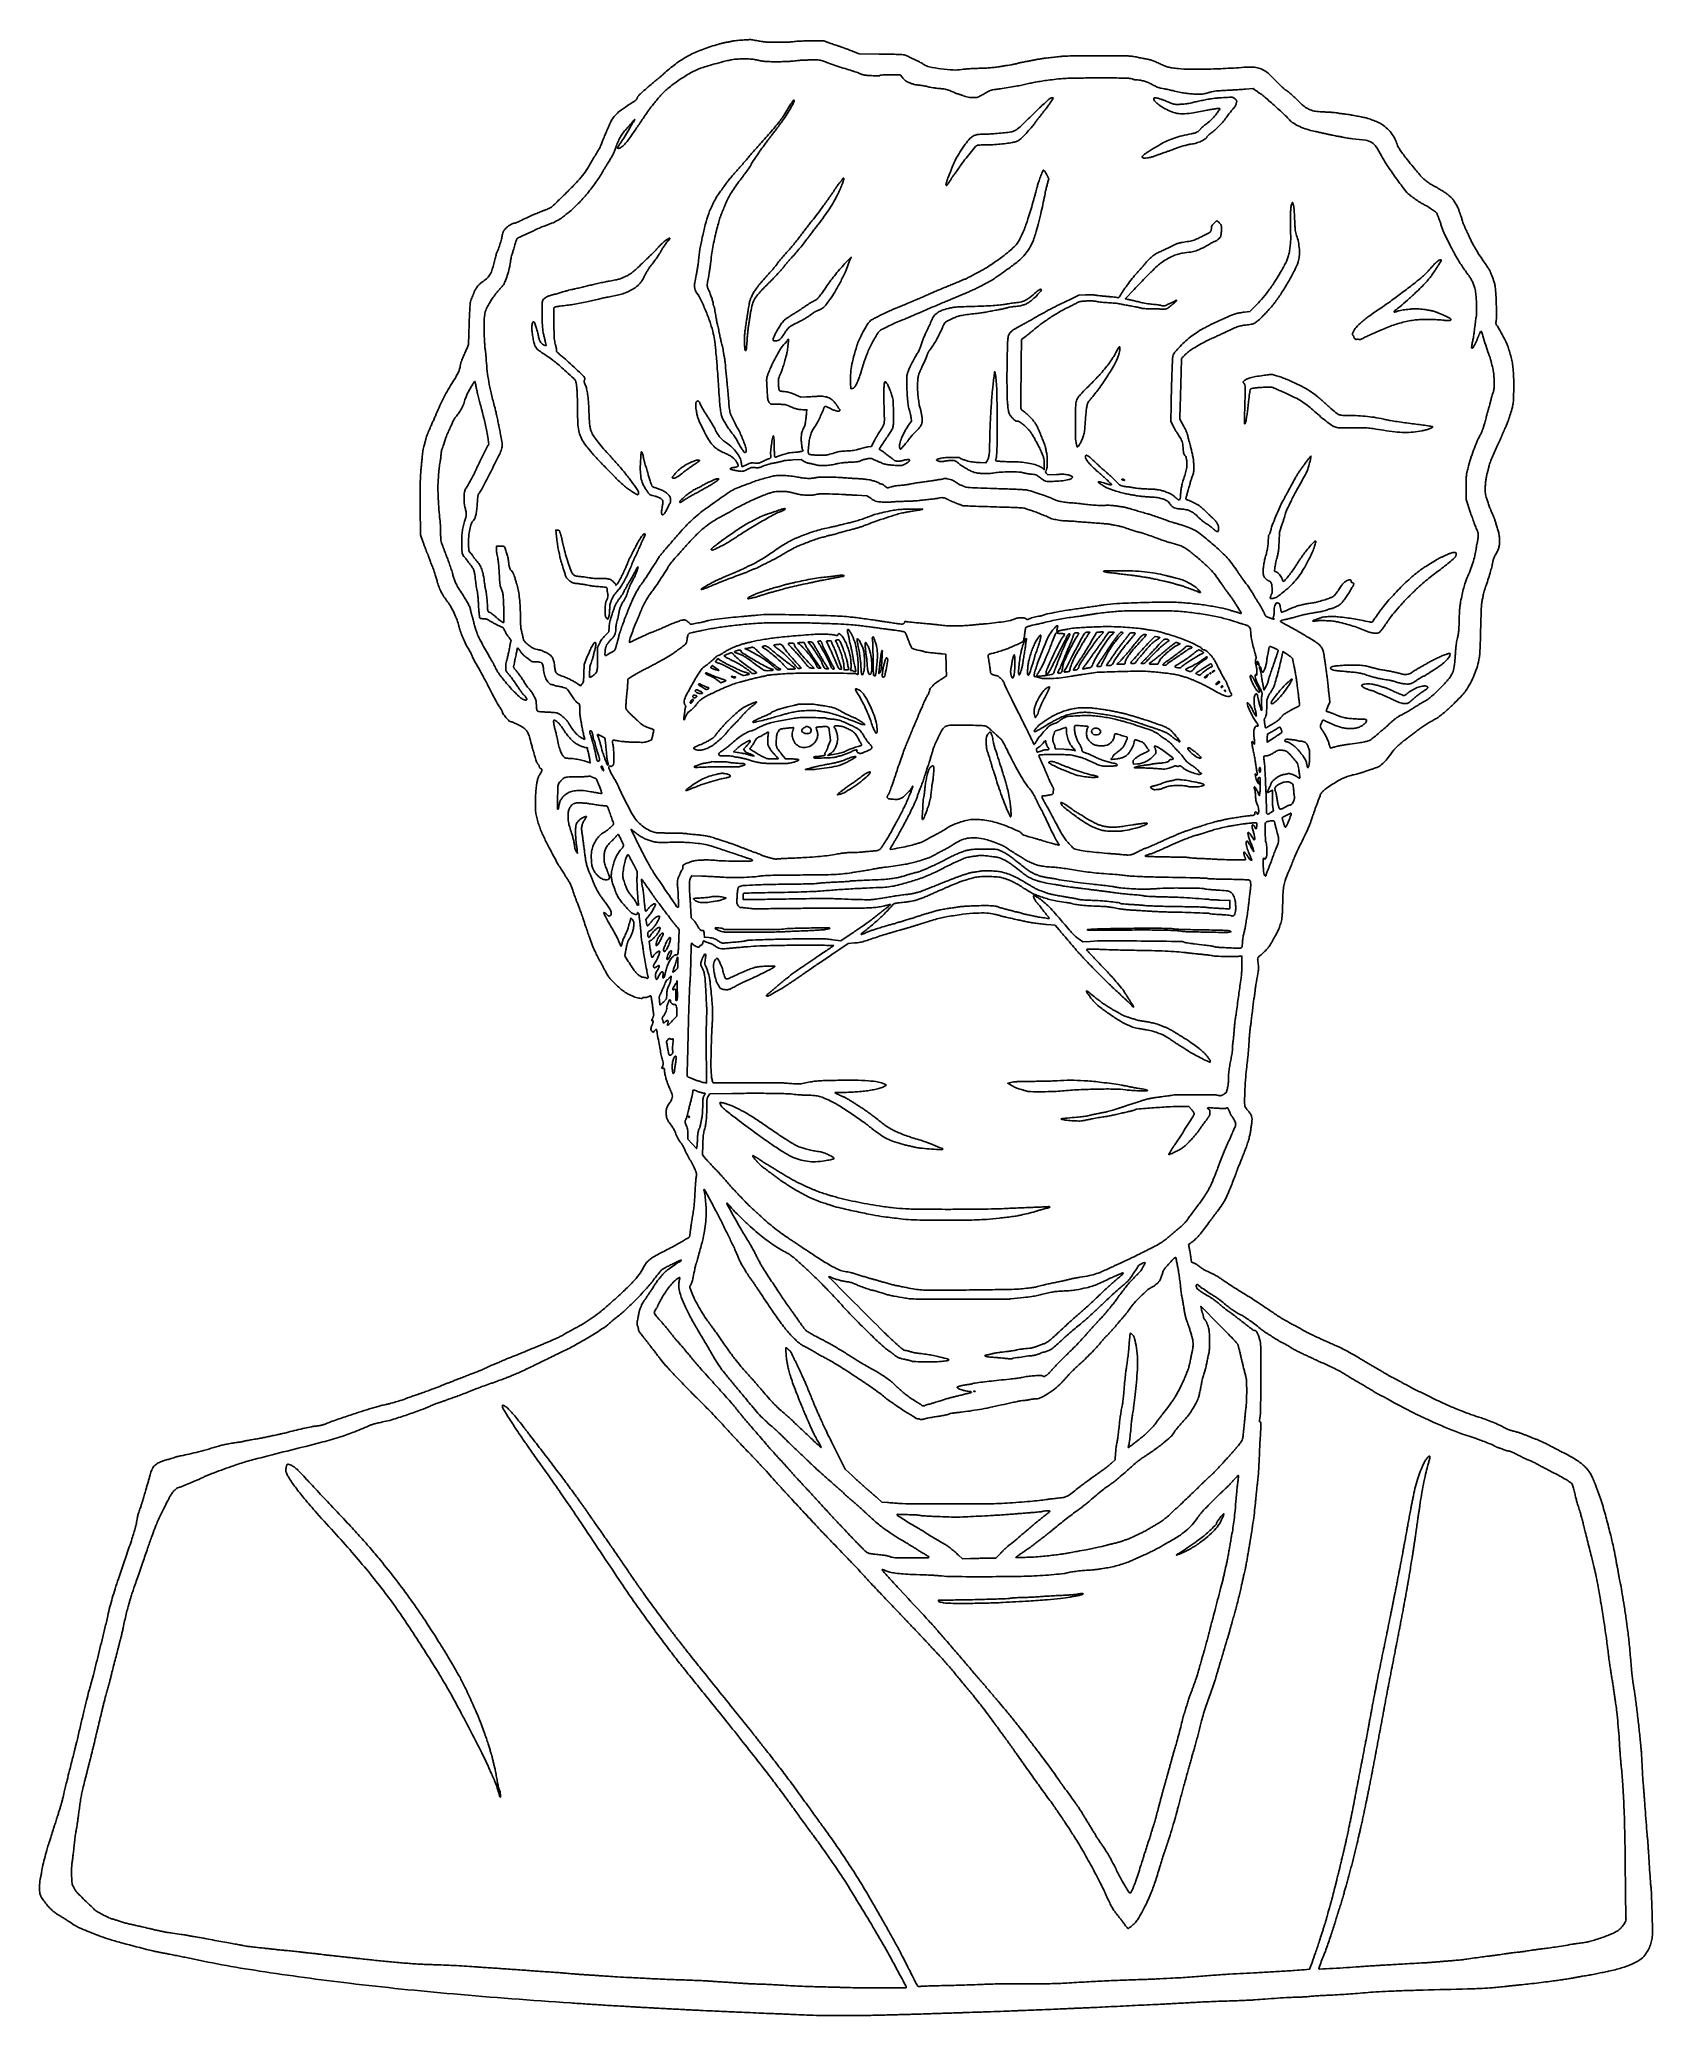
# Model space of a CAD drawing. Extents: x 30 to 2857, y 155 to 3618.
import ezdxf

# ---------------------------------------------------------------- set-up
doc = ezdxf.new("R2010")
doc.units = 0

msp = doc.modelspace()

# ---------------------------------------------------------------- linework, layer by layer
for points in [[(1262.5, 3616.907919, 0.005251), (1256.846727, 3616.527036, 0.005962), (1251.4375, 3616.04054, 0.005456), (1246.855657, 3615.522751, 0.032734), (1244.5, 3615.072431, -0.010293), (1242.51612, 3614.600072, -0.00405), (1239.765625, 3614.028005, -0.004006), (1236.781634, 3613.457366, -0.004992), (1234, 3612.977141, 0.005912), (1231.328126, 3612.510803, 0.005958), (1228.675, 3611.982552, 0.005828), (1226.37485, 3611.467937, 0.023843), (1225, 3611.073428, -0.008198), (1223.503599, 3610.592901, -0.001194), (1220.44375, 3609.673345, -0.001351), (1216.820507, 3608.60455, -0.001157), (1213, 3607.498366, 0.024461), (1187.415848, 3598.780045, 0.033075), (1165.3508, 3588.298672, 0.03298), (1144.812433, 3574.973498, 0.024113), (1123.833764, 3557.670323, -0.004296), (1120.152692, 3554.380676, -0.003788), (1116.258587, 3551.012287, -0.003806), (1112.70122, 3548.028413, -0.011488), (1110.215536, 3546.069772, 0.015839), (1104.500202, 3541.485096, 0.002984), (1094.377425, 3532.718803, 0.002502), (1084.306558, 3523.802217, 0.023985), (1080.222725, 3519.781214, 0.031225), (1079.318815, 3518.66972, 0.025032), (1078.485965, 3517.371155, 0.025688), (1077.836031, 3516.088055, 0.056872), (1077.508227, 3515.042718, -0.100223), (1076.715889, 3513.115322, -0.073504), (1075.158979, 3511.398384, -0.029311), (1072.060008, 3509.14415, -0.003097), (1064.5, 3504.361231, 0.015098), (1049.923488, 3494.641715, 0.042134), (1040.5495, 3486.705924, 0.054847), (1034.097281, 3478.63652, 0.044798), (1029.03541, 3468.802688, -0.003728), (1027.476066, 3465.044386, -0.002216), (1025.565068, 3460.588915, -0.002217), (1023.620186, 3456.163171, -0.003825), (1021.957319, 3452.5, 0.006909), (1020.334777, 3448.866274, 0.004227), (1018.516709, 3444.53824, 0.004237), (1016.788504, 3440.220875, 0.007516), (1015.448211, 3436.630178, -0.015045), (1014.110971, 3433.20591, -0.010445), (1012.404571, 3429.418252, -0.010545), (1010.611919, 3425.847368, -0.021299), (1009.023727, 3423.130178, 0.006347), (1007.263671, 3420.315605, 0.00244), (1004.887689, 3416.36324, 0.002415), (1002.351289, 3412.049717, 0.002973), (1000.028373, 3408, -0.012784), (990.26181, 3391.721743, -0.026312), (981.64879, 3379.620854, -0.022174), (970.912831, 3367.269249, -0.00672), (953.567914, 3349.5, -0.0033), (943.70936, 3339.797098, -0.004733), (934.835575, 3331.339758, -0.002618), (927.245541, 3324.315957, -0.071535), (925, 3322.784284, -0.014087), (922.958587, 3321.853954, -0.002497), (919.077853, 3320.238574, -0.0027), (914.507872, 3318.391784, -0.002429), (909.754392, 3316.527338, 0.006019), (901.463881, 3313.2067, 0.006516), (893.473273, 3309.771325, 0.005356), (884.362455, 3305.595337, 0.002376), (872.426967, 3299.899682, -0.007148), (869.218661, 3298.406094, -0.009493), (866.257133, 3297.145531, -0.007173), (863.758378, 3296.178985, -0.088918), (862.759873, 3296, 0.096997), (859.610581, 3295.383255, 0.034632), (855.480027, 3293.357248, 0.033011), (851.168893, 3290.462917, 0.034678), (847.351119, 3287.069825, 0.015896), (844.384634, 3283.841184, 0.061064), (842.871543, 3281.578112, 0.060886), (841.947666, 3279.013289, 0.015743), (841.104874, 3274.692531, -0.027692), (839.679047, 3268.210679, -0.00788), (836.752677, 3258.319565, -0.004788), (833.539804, 3248.391804, -0.088052), (831.963392, 3245.493909, 0.092589), (831.549694, 3244.716833, 0.003861), (830.62716, 3241.700772, 0.006567), (829.603836, 3238.087436, 0.004607), (828.542734, 3233.993909, -0.008815), (823.624599, 3215.657362, -0.051771), (819.903708, 3206.425343, -0.08175), (815.124908, 3200.135385, -0.041108), (807.322794, 3193.880422, 0.016375), (803.548502, 3191.149544, 0.028463), (800.632202, 3188.612245, 0.031084), (798.202366, 3185.928162, 0.024951), (795.926393, 3182.76482, 0.00628), (794.422109, 3180.372007, 0.008986), (793.153378, 3178.210103, 0.00551), (792.146178, 3176.373901, 0.123292), (792, 3175.7901, -0.081637), (791.908656, 3175.234375, -0.007625), (791.442928, 3173.922275, -0.009633), (790.829857, 3172.36748, -0.007425), (790.103586, 3170.695136, 0.011325), (786.769066, 3162.850021, 0.045689), (785.293121, 3157.866656, 0.033078), (784.523853, 3152.005242, 0.003993), (783.789838, 3139, 0.002116), (783.401619, 3130.215185, 0.00131), (783.016225, 3119.891117, 0.001314), (782.689114, 3109.693355, 0.002367), (782.482488, 3101.33146), (782.119573, 3083.162921), (778.689399, 3075.83146, 0.005306), (777.181004, 3072.516307, 0.003299), (775.478668, 3068.597367, 0.003309), (773.850214, 3064.708653, 0.005982), (772.57609, 3061.5, -0.002832), (771.485519, 3058.702337, -0.003408), (770.427572, 3056.085361, -0.002916), (769.508976, 3053.893289, -0.022825), (769.029791, 3052.896974, 0.054408), (768.65556, 3051.974069, 0.012167), (768.230981, 3050.326351, 0.012488), (767.832508, 3048.389311, 0.011783), (767.522542, 3046.396974, -0.039479), (766.231824, 3040.332207, -0.037713), (763.990198, 3034.448328, -0.023708), (760.041689, 3026.988201, -0.005674), (752.764818, 3015, 0.009862), (744.285476, 3000.763326, 0.011723), (736.868946, 2986.991953, 0.011807), (730.150499, 2972.97466, 0.010285), (723.770433, 2958, -0.004677), (722.442871, 2954.784548, -0.003673), (720.945718, 2951.323355, -0.003714), (719.505975, 2948.125396, -0.009121), (718.387822, 2945.802911, 0.015945), (715.438889, 2939.457685, 0.005033), (711.43425, 2929.800561, 0.001987), (707.408689, 2919.694307, 0.094048), (707, 2917.540746, -0.060026), (706.891264, 2916.638277, -0.004562), (706.284995, 2914.253415, -0.006228), (705.498193, 2911.416266, -0.004702), (704.565939, 2908.31917, 0.019505), (703.559485, 2904.577735, 0.009378), (702.547797, 2899.712506, 0.009283), (701.680836, 2894.591286, 0.013117), (701.113714, 2890, -0.000264), (700.612586, 2884.860244, -0.000108), (699.927203, 2877.884375, -0.000107), (699.188075, 2870.394585, -0.000137), (698.50429, 2863.5, 0.012107), (697.720122, 2853.052173, 0.007852), (697.296158, 2840.94323, 0.005113), (697.146034, 2824.388912, 0.00143), (697.250039, 2798.5), (697.587047, 2749.5), (702.382295, 2736.5, -0.000061), (704.298081, 2731.304304, -0.000075), (706.088525, 2726.444454, -0.000063), (707.59314, 2722.356966, -0.000534), (708.265495, 2720.523672, 0.009435), (708.777639, 2719.200565, 0.006011), (709.420764, 2717.680312, 0.006038), (710.087702, 2716.203959, 0.011159), (710.670563, 2715.023672, -0.01639), (711.175186, 2713.974313, -0.017079), (711.602585, 2712.908297, -0.017016), (711.908141, 2711.964581, -0.068523), (711.993839, 2711.366275, 0.085539), (712.132439, 2710.58736, 0.002926), (713.206973, 2707.667364, 0.005421), (714.537917, 2704.228808, 0.003749), (716.115003, 2700.366275, -0.008118), (719.511079, 2691.836525, -0.009727), (722.419683, 2683.697427, -0.010452), (724.809672, 2676.048874, -0.013909), (726.640701, 2669, 0.035217), (729.328755, 2660.208699, 0.024916), (733.510544, 2650.767613, 0.023911), (738.852049, 2641.320477, 0.024456), (745.034084, 2632.5, -0.03707), (750.761818, 2623.873034, -0.019007), (756.691562, 2612.314073, -0.018986), (761.782072, 2600.206981, -0.033483), (764.914737, 2589.827039, 0.027746), (767.290231, 2581.61684, 0.012056), (771.306784, 2570.985712, 0.011974), (775.791747, 2560.646661, 0.030671), (779.662394, 2553.468978, -0.008404), (781.728405, 2550.015117, -0.006707), (783.8426, 2546.225262, -0.006787), (785.705773, 2542.662715, -0.016972), (786.941013, 2540, 0.015273), (789.501021, 2534.432104, 0.007269), (793.115761, 2527.421164, 0.007045), (797.226213, 2519.979769, 0.008104), (801.362459, 2513, -0.013049), (803.540998, 2509.239486, -0.002453), (807.310785, 2502.240625, -0.002622), (811.633415, 2494.016499, -0.002399), (816.001138, 2485.5, 0.002662), (823.4802, 2470.935719, 0.006062), (829.319488, 2460.036886, 0.007911), (834.093111, 2451.695687, 0.016146), (838.150402, 2445.336522, -0.012037), (839.241601, 2443.656834, -0.015282), (840.16293, 2442.053244, -0.013302), (840.849578, 2440.682274, -0.10987), (841, 2440.00599, 0.160259), (842.185404, 2436.402574, 0.01852), (847.561273, 2429.654089, 0.017111), (853.41866, 2423.289492, 0.197694), (856.477844, 2421.987791, -0.101639), (858.881913, 2421.463995, -0.005564), (865.948991, 2418.237957, -0.009383), (872.931156, 2414.794904, -0.025876), (877.666718, 2412.028935, -0.062253), (882.315772, 2408.075421, -0.07084), (885.615558, 2403.255092, -0.042186), (888.513217, 2395.883256, -0.008814), (892.254204, 2382.5, 0.005197), (894.171585, 2375.444183, 0.00179), (897.08678, 2365.279928, 0.001081), (900.064089, 2355.119616, 0.018446), (901.171822, 2351.822294, 0.033764), (901.697775, 2350.670907, 0.022332), (902.446449, 2349.423776, 0.022498), (903.286898, 2348.271798, 0.040008), (904.091375, 2347.417307, -0.05836), (904.821996, 2346.581998, -0.041548), (905.439341, 2345.501296, -0.042032), (905.860689, 2344.35394, -0.067083), (906, 2343.320262, 0.071077), (906.15926, 2342.205585, 0.092925), (906.623789, 2341.289162, 0.086009), (907.421383, 2340.553932, 0.052503), (908.567141, 2339.974473, -0.13697), (910.123225, 2338.826587, -0.199541), (910.57069, 2337.203935, -0.096886), (909.776555, 2334.791443, -0.020473), (907.440957, 2331, 0.044353), (904.844685, 2326.296943, 0.039344), (902.994907, 2321.019282, 0.029066), (901.61155, 2314.207247, 0.010806), (900.434901, 2304.5, 0.011442), (899.318515, 2289.864478, 0.015961), (899.038463, 2276.737785, 0.018099), (899.563968, 2265.512639, 0.036753), (900.940042, 2256.788725, 0.013593), (903.531634, 2246.931842, 0.014259), (906.618312, 2237.388, 0.014477), (910.193915, 2228.176658, 0.015091), (914.251003, 2219.316399, 0.003213), (923.349332, 2201.226598, 0.005225), (931.333377, 2185.998084, 0.005969), (938.056324, 2173.844588, 0.018084), (943.023987, 2165.80317, -0.00399), (945.492639, 2162.047995, -0.004106), (947.877237, 2158.289483, -0.003975), (949.891736, 2154.997893, -0.01738), (950.998697, 2153.002553, 0.018365), (951.973332, 2151.253861, 0.008084), (953.383611, 2149.011217, 0.007988), (954.957431, 2146.678387, 0.010624), (956.466013, 2144.612468, -0.030955), (958.012204, 2142.303583, -0.015028), (959.709714, 2139.182484, -0.014843), (961.288061, 2135.81587, -0.020704), (962.482428, 2132.711796, 0.001389), (966.472361, 2121.013201, 0.004296), (969.257, 2113.142629, 0.006262), (971.414643, 2107.430748, 0.012621), (973.284553, 2102.994909, -0.017014), (974.64309, 2099.691389, -0.002542), (977.113594, 2092.945379, -0.002856), (979.946593, 2084.942998, -0.00246), (982.834941, 2076.5, 0.000899), (987.13457, 2063.802356, 0.00201), (990.458497, 2054.170932, 0.00194), (993.930447, 2044.362529, 0.000783), (998.742516, 2031, 0.018437), (1001.124612, 2025.106173, 0.00747), (1004.783558, 2017.250756, 0.006904), (1009.262307, 2008.315727, 0.005754), (1014.260949, 1998.943529, -0.000845), (1016.582529, 1994.691739, -0.00056), (1019.234161, 1989.802875, -0.000563), (1021.799427, 1985.047785, -0.001097), (1023.834066, 1981.246134, 0.0227), (1026.665551, 1976.4642, 0.029081), (1029.712578, 1972.355814, 0.021006), (1033.924653, 1967.726976, 0.006049), (1040.818265, 1960.929165, 0.012958), (1049.556087, 1952.944512, 0.034191), (1056.320454, 1947.843513, 0.036095), (1063.50206, 1943.867759, 0.015908), (1073.5, 1939.621446, 0.031127), (1077.896816, 1938.224722, 0.031464), (1082.417259, 1937.390716, 0.02849), (1086.152019, 1937.156716, 0.415857), (1087, 1937.999956, -0.214706), (1087.223142, 1938.495645, -0.126121), (1087.812305, 1938.797814, -0.069079), (1088.81205, 1938.883037, -0.024198), (1090.25, 1938.73689, 0.050028), (1091.880126, 1938.655802, 0.038048), (1093.655443, 1938.881276, 0.035537), (1095.502374, 1939.399258, 0.030992), (1097.346905, 1940.193152, -0.008653), (1098.839656, 1940.916253, -0.01396), (1100.137191, 1941.473846, -0.007663), (1101.219148, 1941.88435, -0.324392), (1101.443712, 1941.819761, -0.124063), (1101.99381, 1940.576296, -0.0025), (1103.129275, 1933.742276, -0.006459), (1104.201989, 1926.483867, -0.00774), (1105.017434, 1919.624811, 0.00377), (1105.443163, 1915.783932, 0.005562), (1105.879716, 1912.420019, 0.002725), (1106.29676, 1909.576517, 0.100965), (1106.52154, 1908.965148, -0.192488), (1106.615074, 1908.43068, -0.016068), (1106.275516, 1907.038348, -0.019584), (1105.735274, 1905.354742, -0.013824), (1105.003186, 1903.507432, 0.002932), (1103.410332, 1899.730445, 0.075674), (1103.144946, 1898.656089, 0.348049), (1103.463595, 1898.168407, 0.080716), (1104.5, 1898, -0.087388), (1105.528562, 1897.81885, -0.332519), (1105.864362, 1897.306418, -0.073964), (1105.622911, 1896.171364, -0.003077), (1104.145692, 1892.28702, 0.014519), (1102.29968, 1887.077159, 0.056682), (1101.62782, 1883.732681, 0.101395), (1101.900353, 1881.415881, 0.136718), (1103.070725, 1879.671471, 0.025543), (1104.74801, 1878.377704, 0.194071), (1105.702412, 1878.161701, 0.16903), (1106.613428, 1878.654314, 0.018424), (1108.17866, 1880.5, -0.016702), (1108.984971, 1881.457447, -0.022393), (1109.781433, 1882.265625, -0.020411), (1110.482557, 1882.864739, -0.168129), (1110.87344, 1883, -0.331459), (1111.203593, 1882.754122, -0.008575), (1111.731844, 1880.870312, -0.014845), (1112.271466, 1878.529366, -0.009175), (1112.772975, 1875.75, 0.002948), (1115.272865, 1860.834959, 0.004732), (1117.600487, 1848.14634, 0.005546), (1119.772291, 1837.540376, 0.010652), (1121.788136, 1829.097483, -0.008141), (1122.809448, 1824.913083, -0.041328), (1123.145248, 1822.538869, -0.071453), (1122.997549, 1820.800683, -0.063464), (1122.367731, 1819.097483, 0.023687), (1121.212509, 1816.602211, 0.126686), (1121.013488, 1815.127959, 0.383335), (1121.609409, 1814.604412, 0.12061), (1122.861608, 1814.925935, -0.11055), (1123.889397, 1815.211703, -0.292724), (1124.523036, 1814.850124, -0.087115), (1124.921054, 1813.602949, -0.007214), (1125.33245, 1810.211118, 0.026521), (1126.524504, 1802.791593, 0.020051), (1128.585627, 1794.800596, 0.019493), (1131.363961, 1786.728935, 0.020698), (1134.713625, 1779.061431, -0.022161), (1138.163963, 1771.100103, -0.080839), (1139.272048, 1765.725258, -0.108321), (1138.468121, 1761.146697, -0.05841), (1135.677657, 1756.114401, 0.027854), (1131.512976, 1749.578053, 0.058627), (1129.203359, 1744.03013, 0.062606), (1128.329415, 1738.336775, 0.03608), (1128.640922, 1731.398103, 0.026823), (1129.136841, 1728.519909, 0.036409), (1129.908381, 1725.999388, 0.036315), (1131.039197, 1723.612471, 0.026482), (1132.618865, 1721.136995, -0.004917), (1138.31013, 1713.013088, -0.016678), (1141.790353, 1707.55844, -0.025222), (1144.017829, 1703.322639, -0.037714), (1145.483697, 1699.408085, 0.022453), (1146.285783, 1697.04956, 0.01535), (1147.396797, 1694.446521, 0.015497), (1148.625088, 1691.998806, 0.029983), (1149.780748, 1690.139159, 0.000075), (1151.061274, 1688.33073, 0.000037), (1152.685815, 1686.037552, 0.000037), (1154.370221, 1683.660614, 0.000054), (1155.851813, 1681.570678, -0.02022), (1157.316115, 1679.317829, -0.010729), (1158.9545, 1676.419262, -0.010661), (1160.505138, 1673.379358, -0.016248), (1161.70735, 1670.671844, 0.016662), (1163.065748, 1667.61939, 0.006028), (1165.189992, 1663.375479, 0.00597), (1167.629267, 1658.781025, 0.007069), (1170.047286, 1654.5, -0.007272), (1172.508512, 1650.138348, -0.005553), (1175.078584, 1645.297803, -0.005617), (1177.385166, 1640.708874, -0.013154), (1178.979575, 1637.215926, -0.010011), (1180.77586, 1632.743169, -0.051366), (1181.460383, 1630.161957, -0.063677), (1181.531299, 1627.750809, -0.020405), (1181.035318, 1624.194767, 0.021471), (1180.572959, 1620.827337, 0.00352), (1180.004859, 1614.274167, 0.003868), (1179.449988, 1606.548533, 0.003404), (1178.988263, 1598.478841, -0.003649), (1178.209477, 1584.983773, -0.008943), (1177.386893, 1575.075313, -0.010054), (1176.274201, 1565.910711, -0.005913), (1174.594479, 1555, 0.001401), (1172.954672, 1544.952219, 0.003212), (1171.789094, 1537.370863, 0.004135), (1170.928233, 1531.165819, 0.005502), (1170.254651, 1525.512188, -0.009342), (1169.7211, 1521.308936, -0.069353), (1169.158559, 1519.377616, -0.123878), (1168.215004, 1518.182754, -0.056464), (1166.5, 1517.147551, 0.01989), (1164.932526, 1516.35125, 0.005323), (1162.505957, 1514.960405, 0.005386), (1159.780205, 1513.319541, 0.005539), (1157.116025, 1511.635363, -0.009758), (1154.046656, 1509.731097, -0.004633), (1150.023842, 1507.392888, -0.00459), (1145.77074, 1505.024682, -0.006488), (1141.937155, 1503, 0.001361), (1118.100365, 1490.721645, 0.012073), (1107.74049, 1485.028021, 0.026997), (1101.325239, 1480.818991, 0.030708), (1095.685465, 1476.106861, 0.041262), (1093.947597, 1474.168429, 0.015396), (1091.828709, 1471.185484, 0.015133), (1089.707906, 1467.776861, 0.017721), (1087.912664, 1464.418189, -0.049925), (1080.912121, 1453.132187, -0.024199), (1069.916185, 1440.165999, -0.017148), (1053.720951, 1423.99155, -0.006195), (1029.657175, 1402.104023, -0.010524), (1014.253361, 1389.007002, -0.015947), (1000.271242, 1378.340213, -0.017125), (986.433238, 1369.163597, -0.015372), (971.5, 1360.602026, 0.002147), (966.254102, 1357.776062, 0.001533), (960.405185, 1354.569482, 0.001548), (954.848064, 1351.478195, 0.003312), (950.58148, 1349.050209, -0.006537), (943.534165, 1345.099745, -0.014532), (938.045145, 1342.319911, -0.009031), (931.032574, 1339.174313, -0.00126), (916.384588, 1332.962599, 0.000118), (909.078515, 1329.884005, 0.00009), (901.081723, 1326.510434, 0.000091), (893.589593, 1323.346562, 0.000215), (888, 1320.98209, -0.003323), (882.465081, 1318.681208, -0.0015), (875.178125, 1315.734107, -0.001485), (867.466555, 1312.668714, -0.002029), (860.5, 1309.956, 0.003211), (853.787617, 1307.323961, 0.002866), (846.85, 1304.505845, 0.002875), (840.644327, 1301.901638, 0.008918), (836.5, 1300.046343, -0.003472), (833.257127, 1298.551997, -0.003946), (830.128808, 1297.166327, -0.003591), (827.454788, 1296.029783, -0.021904), (826.044879, 1295.513662, 0.024128), (824.553856, 1294.960317, 0.00276), (821.264151, 1293.533914, 0.003328), (817.368989, 1291.788343, 0.002705), (813.217678, 1289.867509, -0.001465), (809.211231, 1288.001632, -0.002325), (805.768277, 1286.429831, -0.00051), (802.739063, 1285.067614, -0.105787), (802.423062, 1285, 0.091106), (802.096119, 1284.939928, 0.000156), (796.76363, 1282.91, 0.001187), (790.777457, 1280.612804, 0.000733), (783.750262, 1277.885108, -0.000041), (775.74051, 1274.763257, -0.000029), (766.748515, 1271.260031, -0.00003), (758.1576, 1267.914228, -0.000063), (751.5, 1265.322782, 0.001394), (745.846717, 1263.104912, 0.00158), (740.4375, 1260.94559, 0.001436), (735.851739, 1259.082839, 0.008746), (733.5, 1258.071291, -0.010853), (731.427425, 1257.190147, -0.003517), (728.325, 1255.975197, -0.003504), (724.856191, 1254.672638, -0.003932), (721.5, 1253.46901, 0.002231), (717.790398, 1252.152868, 0.001184), (713.20625, 1250.491104, 0.001178), (708.527713, 1248.770069, 0.001829), (704.5, 1247.26088, -0.003417), (700.437171, 1245.753231, -0.002119), (695.646875, 1244.035724, -0.002125), (690.903239, 1242.380241, -0.003832), (687, 1241.070004, 0.003623), (683.271103, 1239.820026, 0.002537), (679.0875, 1238.360046, 0.00256), (675.093707, 1236.920467, 0.005336), (672, 1235.749807, -0.015507), (664.743999, 1233.171592, -0.005163), (653.969623, 1229.837873, -0.0046), (643.322969, 1226.770134, -0.025368), (637.5, 1225.464241, 0.016067), (632.409163, 1224.421564, 0.005888), (625.283539, 1222.63297, 0.005516), (617.091022, 1220.376776, 0.004701), (608.5, 1217.820883, 0.004714), (589.795876, 1211.870681, 0.002312), (566.085675, 1203.959331, 0.001358), (543.03131, 1196.078253, 0.023401), (535.627644, 1193.130548, -0.020947), (530.366707, 1191.006003, -0.024486), (525.210835, 1189.450814, -0.022724), (519.61455, 1188.324826, -0.014329), (513, 1187.497332, 0.026808), (506.774661, 1186.560259, 0.004329), (494.786885, 1183.984283, 0.004715), (480.572821, 1180.659863, 0.003906), (465.5, 1176.859345, -0.003308), (461.962944, 1175.962998, -0.002273), (457.940625, 1174.991322, -0.002291), (454.059686, 1174.091205, -0.004659), (451, 1173.426238, 0.001457), (447.843622, 1172.761395, 0.000619), (443.61875, 1171.853147, 0.000613), (439.112871, 1170.872865, 0.000804), (435, 1169.965872, -0.003478), (426.660395, 1168.17349, -0.004357), (418.900605, 1166.632521, -0.004156), (410.823238, 1165.170967, -0.002729), (401.5, 1163.616246, 0.004003), (397.414838, 1162.924315, 0.004209), (393.409375, 1162.178014, 0.004035), (389.965001, 1161.477304, 0.018809), (388, 1160.983125, -0.02223), (386.131808, 1160.52685, -0.006242), (383.178125, 1159.98141, -0.006282), (379.819531, 1159.447809, -0.00658), (376.5, 1159.007619, 0.011953), (368.575052, 1157.869946, 0.007542), (359.382808, 1156.182331, 0.007539), (350.578516, 1154.289831, 0.0171), (344, 1152.532721, -0.00546), (326.424627, 1147.397238, -0.005386), (308.661871, 1142.622625, -0.00566), (292.040216, 1138.546211, -0.009539), (278, 1135.552132, 0.00483), (274.59895, 1134.860278, 0.005775), (271.409375, 1134.140676, 0.005018), (268.737231, 1133.476889, 0.037417), (267.5, 1133.055433, -0.021353), (265.277631, 1132.21787, -0.002866), (260.520454, 1130.6836, -0.002911), (254.300376, 1128.756576, -0.001503), (246.5, 1126.415242, 0.047331), (238.084954, 1123.023044, 0.076066), (231.844758, 1118.476896, 0.079246), (227.418399, 1112.421063, 0.055963), (224.434749, 1104.523345, -0.004486), (223.272268, 1100.124703, -0.001897), (221.636828, 1094.241539, -0.001762), (219.719579, 1087.535229, -0.001518), (217.658277, 1080.5, 0.000692), (216.86457, 1077.807576, 0.000177), (215.586378, 1073.44375, 0.00018), (214.130735, 1068.460937, 0.000182), (212.685383, 1063.5, -0.003185), (211.164045, 1058.39266, -0.002632), (209.479473, 1052.96875, -0.002657), (207.881465, 1048.009364, -0.007116), (206.674479, 1044.5, 0.006594), (203.824148, 1036.240606, 0.016173), (202.007038, 1030.078892, 0.020169), (200.837491, 1024.699935, 0.018037), (200.053216, 1019.04018, -0.048032), (198.390878, 1010.737849, -0.004229), (192.012162, 990.266615, -0.004267), (182.534534, 961.575807, -0.001447), (168.271508, 920, 0.005895), (162.466107, 902.574091, 0.007315), (157.494636, 886.223025, 0.007705), (153.227876, 870.508457, 0.008214), (149.54285, 855, -0.005446), (144.533974, 833.388909, -0.00094), (134.524341, 792.578348, -0.000746), (124.273759, 751.386285, -0.00886), (119.994781, 735.5, 0.005984), (116.469891, 722.706828, 0.003056), (112.335028, 706.565843, 0.002634), (107.651608, 687.377842, 0.001701), (102.420987, 665.111687, -0.000897), (99.687663, 653.391553, -0.00089), (96.905433, 641.651508, -0.000871), (94.435888, 631.392084, -0.00347), (92.86632, 625.111687, 0.000802), (91.253854, 618.802964, 0.000195), (88.615031, 608.392183, 0.0002), (85.59918, 596.454296, 0.0002), (82.589349, 584.5, 0.000463), (78.179904, 566.888328, 0.001784), (75.490433, 555.937775, 0.002257), (73.20409, 546.292763, 0.001109), (70.377365, 534, -0.011008), (69.520841, 530.586081, -0.003094), (68.034085, 525.296875, -0.003118), (66.278534, 519.336708, -0.003282), (64.477839, 513.5, 0.000254), (62.395049, 506.89127, 0.000125), (59.74862, 498.471875, 0.000124), (57.002914, 489.721463, 0.00018), (54.585213, 482, -0.001492), (52.224868, 474.530531, -0.00122), (49.657345, 466.55625, -0.001232), (47.259546, 459.23243, -0.003246), (45.494423, 454, 0.016836), (42.456253, 444.114642, 0.005499), (38.630132, 429.346757, 0.005291), (35.160379, 414.655625, 0.020792), (33.496497, 405.5, -0.010732), (33.130021, 403.224136, -0.006184), (32.596259, 400.5, -0.006176), (31.992391, 397.776654, -0.010275), (31.408377, 395.5, 0.034361), (30.863445, 392.852072, 0.010162), (30.39258, 388.7375, 0.010147), (30.050318, 384.078131, 0.010768), (29.906076, 379.5, 0.022814), (30.210975, 370.953085, 0.070463), (31.480252, 365.329102, 0.060812), (34.365868, 359.84191, 0.013991), (40.569591, 351.397234, 0.016685), (46.101792, 344.761303, 0.024639), (51.419475, 339.35976, 0.027015), (56.826511, 334.89773, 0.028017), (62.619895, 331.102938, -0.007967), (65.697298, 329.259046, -0.002235), (70.444594, 326.281318, -0.002254), (75.783035, 322.865634, -0.002372), (81, 319.459252, 0.004567), (90.868811, 313.077091, 0.02292), (96.579286, 309.814406, 0.018748), (103.015839, 306.817437, 0.002386), (117.133063, 300.956625, 0.008421), (137.144279, 293.151544, 0.01552), (153.70489, 287.589771, 0.008763), (175.797538, 281.34574, 0.00113), (223.342647, 268.918427, 0.00785), (228.534186, 267.660617, 0.003651), (235.305863, 266.183989, 0.003616), (242.438642, 264.736888, 0.00504), (248.842647, 263.552681, -0.003989), (255.933125, 262.256936, -0.00172), (265.363152, 260.42213, -0.001702), (275.387486, 258.400377, -0.002253), (284.5, 256.487386, 0.014792), (415.301784, 232.435292, 0.008637), (573.280364, 210.978316, 0.007622), (755.450163, 192.244332, 0.005391), (960.5, 176.537391, -0.000012), (975.636607, 175.541587, -0.000015), (989.6875, 174.616455, -0.000012), (1001.482288, 173.839233, -0.000115), (1006.5, 173.50731, 0.001131), (1018.015639, 172.769054, 0.00056), (1032.634984, 171.881471, 0.00055), (1046.906062, 171.046838, 0.001503), (1057, 170.498088, -0.001183), (1061.459849, 170.258491, -0.000999), (1066.178125, 169.984353, -0.001007), (1070.481018, 169.717025, -0.002806), (1073.5, 169.506338, 0.003077), (1076.548076, 169.295276, 0.001053), (1080.96875, 169.025835, 0.001047), (1085.848635, 168.748968, 0.001209), (1090.5, 168.506117, -0.000467), (1095.296341, 168.262833, -0.000342), (1100.61875, 167.984224, -0.000346), (1105.658818, 167.71344, -0.000767), (1109.5, 167.498492, 0.000468), (1121.78097, 166.803896, 0.000718), (1132.419536, 166.227504, 0.000682), (1143.448445, 165.660932, 0.000371), (1157, 164.993375, -0.000007), (1165.618583, 164.575097, -0.000007), (1174.5625, 164.14078, -0.000007), (1182.595263, 163.750495, -0.000021), (1188, 163.487601, 0.000136), (1209.524578, 162.445578, 0.000337), (1225.283226, 161.697619, 0.000432), (1238.453403, 161.092805, 0.000444), (1251.5, 160.516561, 0.000222), (1270.72408, 159.693109, 0.000201), (1290.571724, 158.859762, 0.000209), (1309.064337, 158.09852, 0.000394), (1324, 157.501733, -0.00051), (1334.208967, 157.091438, -0.000576), (1344.008938, 156.676263, -0.000409), (1356.210446, 156.135263, -0.000119), (1375, 155.282264, 0.009557), (1397.25654, 154.692512, 0.001808), (1437.872029, 154.539711, 0.002039), (1479.553557, 154.703602, 0.005329), (1509.5, 155.262702, -0.000253), (1520.950572, 155.592813, -0.000176), (1533.884375, 155.954602, -0.000177), (1546.298485, 156.293094, -0.000366), (1556, 156.54708, 0.000873), (1565.830923, 156.814428, 0.000396), (1578.703125, 157.197167, 0.000392), (1592.281331, 157.622298, 0.000537), (1604.5, 158.027575, -0.000113), (1616.429377, 158.43338, -0.000094), (1629.121875, 158.859886, -0.000095), (1640.749931, 159.246234, -0.000256), (1649, 159.514548, 0.000445), (1671.392069, 160.251242, 0.0003), (1696.933975, 161.129666, 0.000266), (1720.465694, 161.96565, 0.001371), (1733.5, 162.471439, -0.000181), (1739.064877, 162.700641, -0.000097), (1745.940625, 162.98, -0.000097), (1752.958672, 163.26242, -0.000151), (1759, 163.502541, 0.00011), (1787.24683, 164.622923, 0.000275), (1807.868374, 165.456735, 0.000348), (1822.998432, 166.087382, 0.001304), (1832.5, 166.514884, -0.000495), (1838.245945, 166.782735, -0.000147), (1847.025, 167.180685, -0.000148), (1856.887562, 167.621926, -0.000159), (1866.5, 168.046063, 0.000773), (1878.642568, 168.596761, 0.000218), (1897.578125, 169.493118, 0.000219), (1918.978952, 170.524923, 0.000231), (1940, 171.557418, -0.000007), (1960.800781, 172.588459, -0.000007), (1981.540625, 173.615903, -0.000007), (1999.608032, 174.510458, -0.000028), (2010.5, 175.048979, 0.000859), (2019.973612, 175.533156, 0.000414), (2032.115625, 176.184698, 0.00041), (2044.777154, 176.885037, 0.000588), (2056, 177.528262, -0.002958), (2068.175765, 178.168213, -0.001372), (2083.996875, 178.862453, -0.001359), (2100.619568, 179.500946, -0.001893), (2115.5, 179.975639, 0.001973), (2129.360223, 180.420026, 0.002119), (2142.890625, 180.964732, 0.002004), (2154.50652, 181.528342, 0.010053), (2161, 182.000572, -0.004966), (2178.152365, 183.423514, -0.002411), (2200.099546, 184.918584, -0.002233), (2221.183144, 186.158221, -0.009126), (2234, 186.619958, 0.005957), (2239.515328, 186.783658, 0.004091), (2245.765625, 187.094989, 0.004125), (2251.778998, 187.493666, 0.008367), (2256.5, 187.925344, -0.008261), (2261.783226, 188.409562, -0.002336), (2270.025, 188.989109, -0.002354), (2279.343768, 189.556606, -0.002485), (2288.5, 190.025317, 0.002251), (2305.332335, 190.879069, 0.003168), (2320.336716, 191.803224, 0.003043), (2335.779136, 192.947046, 0.001856), (2354, 194.476304, -0.006715), (2372.390495, 195.839977, -0.003887), (2394.530535, 197.010328, -0.003163), (2421.505809, 198.055103, -0.00167), (2455, 199.028233, 0.000269), (2533.179732, 201.08052, 0.004633), (2558.765306, 202.003269, 0.01131), (2576.88847, 203.236346, 0.00516), (2600.5, 205.626185, -0.001178), (2606.873282, 206.322574, -0.000692), (2614.5, 207.127076, -0.000692), (2622.126843, 207.910255, -0.001181), (2628.5, 208.540588, 0.003678), (2641.889706, 209.932453, 0.002086), (2658.08009, 211.80435, 0.002081), (2673.907885, 213.768128, 0.004563), (2686, 215.431851, -0.000568), (2690.459783, 216.081816, -0.000286), (2696.0875, 216.892184, -0.000284), (2701.904609, 217.723054, -0.000422), (2707, 218.443501, 0.002756), (2711.514451, 219.103315, 0.003795), (2715.5625, 219.749236, 0.002434), (2718.954021, 220.333817, 0.045399), (2720, 220.619129, -0.043513), (2721.756173, 221.105271, -0.002134), (2727.689895, 222.177786, -0.003076), (2735.341052, 223.478561, -0.001485), (2745.152341, 225.054637, 0.006928), (2748.131867, 225.566598, 0.001944), (2752.771431, 226.448818, 0.00196), (2758.010418, 227.487458, 0.002063), (2763.152341, 228.549914, -0.000133), (2768.209653, 229.615258, -0.000138), (2773.19475, 230.662569, -0.000133), (2777.502979, 231.565237, -0.000611), (2780, 232.084539, 0.018659), (2803.11486, 237.769006, 0.034799), (2821.232631, 244.341935, 0.04379), (2834.804305, 251.846591, 0.083055), (2843.846021, 260.412281, 0.034495), (2849.619404, 269.268012, 0.042395), (2853.6782, 278.259153, 0.042722), (2856.140428, 287.74729, 0.035933), (2857.143178, 298.08702, 0.01263), (2857.13757, 311.562188, 0.001427), (2856.266371, 342.092099, 0.000673), (2855.208806, 374.395512, 0.036239), (2854.556093, 380.5, -0.026182), (2853.995966, 384.900215, -0.000698), (2852.570027, 404.434833, -0.001628), (2851.153119, 425.174558, -0.002015), (2849.974242, 444.5, 0.001622), (2849.585528, 450.95569, 0.001859), (2849.171145, 457.121875, 0.001674), (2848.782717, 462.349502, 0.010638), (2848.520021, 465, -0.010129), (2847.865923, 471.531854, -0.000462), (2846.103001, 493.907582, -0.000871), (2844.354526, 516.882349, -0.001625), (2843.031098, 535.5, 0.001839), (2842.568048, 541.974959, 0.001419), (2842.017189, 549.03125, 0.001435), (2841.465019, 555.619422, 0.003439), (2841.008017, 560.5, -0.007744), (2840.554756, 565.835098, -0.002082), (2840.001661, 574.31875, -0.002108), (2839.45414, 583.960941, -0.00218), (2838.994519, 593.5, 0.001591), (2838.565069, 602.636843, 0.002024), (2838.107806, 611.065625, 0.001581), (2837.673481, 618.129753, 0.01677), (2837.390993, 621, -0.006074), (2837.079872, 623.591306, -0.001086), (2836.568305, 628.4375, -0.001173), (2835.994532, 634.118663, -0.001058), (2835.427043, 640, 0.00391), (2832.724865, 666.427631, 0.00392), (2829.611857, 692.787408, 0.004118), (2826.302231, 717.407399, 0.006467), (2823.010844, 738.5, -0.00966), (2822.550695, 741.577731, -0.003189), (2821.991025, 746.115625, -0.003174), (2821.434272, 751.157155, -0.003596), (2820.965735, 756, -0.000124), (2820.437214, 761.922155, -0.00004), (2819.653953, 770.73125, -0.000039), (2818.783161, 780.542366, -0.000044), (2817.945336, 790, 0.002348), (2816.494879, 805.557456, 0.004543), (2815.163556, 817.98213, 0.004104), (2813.519485, 831.168699, 0.001568), (2811.022482, 849.5, 0.003007), (2807.709067, 872.265286, 0.003835), (2804.367492, 893.20908, 0.003897), (2801.306509, 910.655717, 0.01658), (2799.051574, 921, -0.013744), (2798.665359, 922.724674, -0.005613), (2798.231516, 925.0875, -0.005548), (2797.821844, 927.637937, -0.007059), (2797.503289, 930, 0.007817), (2797.17774, 932.386599, 0.005804), (2796.746426, 935.012299, 0.005869), (2796.281458, 937.481082, 0.013179), (2795.857519, 939.339742, -0.010063), (2795.384818, 941.354206, -0.002996), (2794.743463, 944.448635, -0.003004), (2794.064608, 947.933929, -0.003242), (2793.445283, 951.339742, 0.005506), (2790.356015, 967.901894, 0.008072), (2787.24398, 982.391505, 0.005735), (2782.956675, 999.973669, 0.001444), (2775.565218, 1028.5, 0.00698), (2771.623777, 1042.720307, 0.006226), (2767.140468, 1057.379945, 0.005316), (2762.878619, 1070.2458, 0.035377), (2760.241982, 1076.460658, -0.021664), (2759.481806, 1078.124163, -0.004891), (2758.341437, 1081.016704, -0.005059), (2757.091036, 1084.383185, -0.004888), (2755.894172, 1087.813081, 0.02283), (2752.640843, 1096.160871, 0.030002), (2748.885374, 1103.423075, 0.031383), (2744.442126, 1109.917951, 0.029365), (2739.127867, 1115.959422, 0.027616), (2731.959042, 1122.445223, 0.028418), (2724.184749, 1128.035135, 0.018067), (2713.249116, 1134.448835, 0.004251), (2694.5, 1144.348416, 0.000394), (2673.406146, 1155.236618, 0.004471), (2665.017902, 1159.463596, 0.011316), (2659.762586, 1161.906966, 0.014678), (2654.835119, 1163.893463, -0.004759), (2652.03161, 1164.959547, -0.001348), (2647.689066, 1166.671874, -0.001358), (2642.794129, 1168.632698, -0.001436), (2638, 1170.584298, 0.006249), (2633.084024, 1172.530545, 0.005233), (2627.821875, 1174.475295, 0.005284), (2622.973924, 1176.151951, 0.014411), (2619.5, 1177.20219, 0.000152), (2616.490407, 1178.017198, 0.00012), (2613.234375, 1178.897036, 0.000122), (2610.211532, 1179.712291, 0.000303), (2608, 1180.306723, -0.028542), (2605.813612, 1181.028948, -0.011), (2602.866728, 1182.268311, -0.010849), (2599.722246, 1183.75562, -0.013157), (2596.844181, 1185.290068, 0.023072), (2588.985669, 1189.281848, 0.007756), (2577.177975, 1194.390615, 0.007959), (2564.889514, 1199.254875, 0.016541), (2555.131447, 1202.574569, -0.006173), (2546.988646, 1205.157667, -0.00511), (2538.379892, 1208.103954, -0.005112), (2530.586889, 1210.950312, -0.015013), (2525.304864, 1213.124231, 0.005385), (2523.650248, 1213.842776, 0.007452), (2522.150015, 1214.448993, 0.004931), (2520.883941, 1214.924469, 0.087571), (2520.455993, 1215, -0.08367), (2520.049784, 1215.068454, -0.007394), (2519.068649, 1215.425138, -0.009506), (2517.90569, 1215.892996, -0.007263), (2516.651129, 1216.447279, 0.007032), (2514.883645, 1217.229154, 0.001492), (2511.781894, 1218.538501, 0.001561), (2508.176731, 1220.03448, 0.001483), (2504.5, 1221.533982, -0.015267), (2489.169992, 1228.284702, -0.002859), (2461.550401, 1241.662525, -0.002991), (2434.00718, 1255.403525, -0.013101), (2418, 1264.043444, 0.005569), (2414.841616, 1265.81013, 0.00244), (2410.61875, 1268.084218, 0.002414), (2406.1127, 1270.454662, 0.003229), (2402, 1272.559264, -0.006235), (2397.887448, 1274.695089, -0.004583), (2393.38125, 1277.160575, -0.004632), (2389.160228, 1279.572161, -0.010282), (2386, 1281.504924, 0.00639), (2382.689655, 1283.565076, 0.002242), (2377.884375, 1286.441708, 0.002226), (2372.570848, 1289.558449, 0.002604), (2367.5, 1292.467384, -0.002212), (2362.037798, 1295.595145, -0.001282), (2355.5, 1299.399735, -0.001281), (2348.963319, 1303.248674, -0.002157), (2343.5, 1306.516396, 0.006406), (2331.66288, 1313.460514, 0.007034), (2320.012022, 1319.88085, 0.007522), (2309.494625, 1325.283626, 0.016614), (2301.277001, 1329.015439, -0.004034), (2297.687925, 1330.537619, -0.002173), (2293.287619, 1332.468648, -0.002163), (2288.81968, 1334.475742, -0.003399), (2285, 1336.242946, 0.001572), (2280.837838, 1338.187093, 0.000648), (2275.188458, 1340.795426, 0.000641), (2269.121237, 1343.577723, 0.000824), (2263.535176, 1346.119583, -0.006728), (2257.983024, 1348.725574, -0.005244), (2252.018436, 1351.701448, -0.005305), (2246.51904, 1354.591699, -0.012831), (2242.535176, 1356.873525, 0.006201), (2238.913514, 1359.012158, 0.00397), (2234.657208, 1361.410158, 0.003988), (2230.449579, 1363.693281, 0.007439), (2227, 1365.464253, -0.011382), (2219.309616, 1369.489338, -0.007997), (2210.836044, 1374.351589, -0.007773), (2202.1982, 1379.677024, -0.008539), (2194, 1385.108231, 0.001766), (2178.541589, 1395.653298, 0.00256), (2164.811329, 1404.846432, 0.002739), (2153.499983, 1412.247577, 0.010418), (2146.318186, 1416.681344, -0.006259), (2136.066858, 1422.892954, -0.003439), (2123.668631, 1430.738156, -0.003381), (2111.791626, 1438.482397, -0.009135), (2103.5, 1444.189588, 0.017856), (2097.623415, 1448.085231, 0.012445), (2090.736782, 1452.072274, 0.010606), (2082.542594, 1456.324732, 0.00638), (2072.654124, 1461.03727, -0.024586), (2070.464107, 1462.180559, -0.013089), (2067.867461, 1463.795771, -0.012999), (2065.294837, 1465.588626, -0.019698), (2063.163949, 1467.29085, 0.021055), (2061.050808, 1468.969526, 0.014651), (2058.535272, 1470.690171, 0.014806), (2056.019716, 1472.201499, 0.02939), (2053.928534, 1473.218444), (2049.337418, 1475.126426), (2048.212388, 1482.813213, 0.004479), (2047.670215, 1486.299404, 0.002658), (2046.964725, 1490.445131, 0.00266), (2046.217074, 1494.572674, 0.004581), (2045.544857, 1498, -0.000306), (2044.953392, 1500.88478, -0.000497), (2044.45512, 1503.33502, -0.000052), (2044.01201, 1505.52632, -0.047623), (2044.001178, 1505.629855, -0.234205), (2044.041949, 1505.714031, -0.00025), (2045.689409, 1506.990348, -0.002234), (2047.545472, 1508.413575, -0.001361), (2049.75, 1510.078971, 0.020048), (2055.804824, 1515.018933, 0.026427), (2060.882901, 1520.015203, 0.020117), (2066.341308, 1526.489765, 0.006494), (2073.907519, 1536.5, -0.00023), (2081.593097, 1546.93746, -0.001874), (2085.125628, 1551.692812, -0.00222), (2088.481953, 1556.134529, -0.000396), (2094.796009, 1564.400207, 0.017078), (2102.869295, 1575.733416, 0.02863), (2108.754628, 1585.834164, 0.020326), (2114.649528, 1598.698455, 0.004727), (2123.458856, 1620.78095, 0.001205), (2125.582964, 1626.294688, 0.001912), (2127.372289, 1631.027146, 0.000406), (2128.925487, 1635.193378, 0.089245), (2129, 1635.607518, -0.092207), (2129.073981, 1636.005274, -0.001182), (2130.000821, 1638.393806, -0.003394), (2131.101268, 1641.154561, -0.002213), (2132.40705, 1644.326568, 0.003165), (2134.970413, 1650.587332, 0.00179), (2138.001731, 1658.205492, 0.001686), (2141.24919, 1666.534974, 0.001619), (2144.485193, 1675, 0.010346), (2147.622994, 1683.836484, 0.014073), (2150.061273, 1691.93715, 0.015486), (2151.845623, 1699.447617, 0.019497), (2153.007614, 1706.5, -0.002309), (2153.415601, 1709.646909, -0.001439), (2153.921488, 1713.332075, -0.001444), (2154.441246, 1716.962802, -0.00262), (2154.890402, 1719.92834, 0.040665), (2155.323755, 1725.752421, 0.076526), (2154.57521, 1730.397611, 0.070325), (2152.405936, 1734.854801, 0.029767), (2148.356544, 1740.149822, -0.015657), (2146.350125, 1742.625499, -0.017371), (2144.574132, 1745.139516, -0.016956), (2143.214365, 1747.375449, -0.081075), (2142.702974, 1748.773461, -0.054549), (2142.060504, 1756.797934, -0.004559), (2142.857973, 1777.656297, -0.006709), (2144.190807, 1799.569403, -0.012047), (2145.95833, 1817.5, 0.001849), (2147.546795, 1830.824719, 0.005371), (2148.511888, 1840.052037, 0.005863), (2149.232474, 1848.847464, 0.00258), (2149.989302, 1860.5, -0.002992), (2150.471534, 1867.83129, -0.003226), (2151.03073, 1874.975, -0.003047), (2151.587427, 1881.098443, -0.015423), (2152.023834, 1884.5, 0.005317), (2152.996736, 1891.034177, 0.003035), (2154.040066, 1898.946554, 0.002524), (2155.187983, 1908.467756, 0.001434), (2156.485821, 1920, -0.003222), (2157.124532, 1925.498465, -0.003465), (2157.819633, 1930.85625, -0.003278), (2158.478337, 1935.447363, -0.016457), (2158.94803, 1938, 0.01385), (2159.367134, 1940.212824, 0.005688), (2159.817948, 1943.234375, 0.005622), (2160.228697, 1946.490432, 0.007178), (2160.530313, 1949.5, -0.005927), (2160.827849, 1952.545652, -0.004363), (2161.226868, 1955.9125, -0.004409), (2161.660184, 1959.090615, -0.009811), (2162.058775, 1961.5, 0.002166), (2165.595661, 1981.021317, 0.024175), (2166.593265, 1988.861393, 0.043956), (2166.533388, 1995.077615, 0.01527), (2165.388099, 2003.974426, -0.031134), (2165.136132, 2006.582358, -0.124858), (2165.474387, 2008.136088, -0.087695), (2166.573794, 2009.619721, -0.010997), (2169.550094, 2012.316298, 0.010683), (2176.034354, 2018.183722, 0.016534), (2181.3499, 2023.547674, 0.019065), (2185.389694, 2028.250786, 0.049511), (2187.806632, 2032, -0.005357), (2188.902163, 2034.082004, -0.002818), (2190.305791, 2036.646875, -0.002803), (2191.773247, 2039.258243, -0.004311), (2193.075305, 2041.5, 0.00886), (2197.617788, 2049.487237, 0.019927), (2200.708369, 2055.732527, 0.019838), (2203.300147, 2062.221264, 0.008703), (2206.23796, 2071, 0.034183), (2207.349245, 2075.596996, 0.021163), (2208.050722, 2081.111213, 0.011799), (2208.547004, 2089.288442, 0.002318), (2209.023582, 2104, -0.006183), (2209.808088, 2123.547361, -0.030335), (2211.055002, 2134.522319, -0.039379), (2213.480109, 2143.921764, -0.01528), (2218.240089, 2156.5, 0.000947), (2220.25806, 2161.40314, 0.000621), (2222.565255, 2167.059375, 0.000625), (2224.798576, 2172.573761, 0.001202), (2226.572407, 2177, -0.009066), (2230.329267, 2185.963572, -0.005123), (2235.190215, 2196.696543, -0.004358), (2241.185833, 2209.293649, -0.002683), (2248.451764, 2224.021598, 0.009215), (2251.470903, 2230.348331, 0.007098), (2254.538281, 2237.355507, 0.007184), (2257.218666, 2243.988135, 0.016972), (2258.97513, 2249.021598, -0.006062), (2261.344938, 2256.320854, -0.004217), (2264.189793, 2264.506428, -0.002781), (2268.180463, 2275.490653, -0.000793), (2274.498076, 2292.5, -0.057962), (2276.933019, 2297.258025, -0.05894), (2280.383433, 2301.300498, -0.036273), (2285.982155, 2305.772596, -0.008394), (2296.045899, 2312.433697, -0.01172), (2306.897447, 2319.004441, -0.024142), (2315.732409, 2323.52291, -0.027707), (2324.126395, 2326.769715, -0.02198), (2333.5, 2329.361156, 0.002733), (2338.241876, 2330.477632, 0.003578), (2342.5625, 2331.552662, 0.002644), (2346.169385, 2332.497916, 0.033352), (2347.5, 2332.951119, -0.017008), (2348.746705, 2333.42172, -0.002009), (2351.55625, 2334.361854, -0.002401), (2354.907415, 2335.450452, -0.001966), (2358.5, 2336.582878, 0.003392), (2362.020547, 2337.703643, 0.004746), (2365.15, 2338.756296, 0.002907), (2367.765668, 2339.680925, 0.061539), (2368.5, 2340.052575, -0.048303), (2369.055425, 2340.352347, -0.013605), (2369.973859, 2340.709814, -0.013581), (2371.039362, 2341.059134, -0.013938), (2372.113138, 2341.346814, 0.096015), (2378.583552, 2344.277843, 0.038633), (2386.07638, 2350.512604, 0.032243), (2394.167366, 2359.461437, 0.019925), (2402.53514, 2370.919081, -0.029756), (2404.091333, 2372.964295, -0.012817), (2406.391572, 2375.506029, -0.01263), (2408.985576, 2378.094551, -0.01632), (2411.5, 2380.328704, 0.003204), (2413.870812, 2382.326484, 0.004077), (2416.03125, 2384.201461, 0.003204), (2417.818186, 2385.798495, 0.033575), (2418.5, 2386.504562, -0.042169), (2419.102505, 2387.107441, -0.009375), (2420.234375, 2388.027754, -0.009673), (2421.586723, 2389.044292, -0.009198), (2423, 2390.025414, 0.013142), (2424.992387, 2391.43198, 0.002238), (2428.703125, 2394.22653, 0.002441), (2433.031954, 2397.550503, 0.002173), (2437.5, 2401.047394, -0.005391), (2442.260782, 2404.724226, -0.004298), (2447.471875, 2408.58998, -0.004346), (2452.360465, 2412.087123, -0.010919), (2456, 2414.526302, -0.00431), (2462.984014, 2418.904735, -0.003641), (2470.445185, 2423.418653, -0.000779), (2477.768806, 2427.761395, -0.134218), (2478.641665, 2428, 0.156001), (2478.974849, 2428.106547, 0.001133), (2481.377274, 2429.826315, 0.004148), (2484.120301, 2431.834049, 0.002629), (2487.28538, 2434.217241, 0.023592), (2497.6055, 2442.87151, 0.00924), (2511.034421, 2455.724354, 0.008429), (2523.660792, 2468.694263, 0.03952), (2530.171338, 2476.809455, 0.028815), (2537.944646, 2489.791764, 0.022997), (2544.834659, 2504.583812, 0.023175), (2550.273961, 2519.787087, 0.031206), (2553.674604, 2534, 0.025931), (2554.398032, 2539.969099, 0.005409), (2555.008896, 2550.500688, 0.004566), (2555.552339, 2564.799613, 0.001931), (2556.032334, 2584, -0.001909), (2556.437279, 2600.226561, -0.002722), (2556.930293, 2614.63125, -0.001504), (2557.449678, 2626.797312, -0.040513), (2557.857501, 2630, 0.002463), (2558.324422, 2632.271739, 0.000872), (2558.971112, 2635.528125, 0.000866), (2559.668971, 2639.107235, 0.001018), (2560.317235, 2642.5, -0.014935), (2561.155121, 2646.307172, -0.006793), (2562.466283, 2651.234375, -0.006719), (2563.990044, 2656.395109, -0.009169), (2565.51033, 2661, 0.006341), (2569.907689, 2674.070644, 0.009092), (2573.445684, 2685.76984, 0.010321), (2576.050989, 2695.770638, 0.022952), (2577.523949, 2703.5, -0.036505), (2578.034338, 2705.832848, -0.019209), (2578.987333, 2708.644622, -0.018847), (2580.205474, 2711.502805, -0.024889), (2581.538538, 2714, 0.019524), (2585.378742, 2721.011699, 0.040717), (2587.69087, 2726.78993, 0.045105), (2588.896727, 2732.472718, 0.030108), (2589.287556, 2739.117922, 0.015323), (2589.149556, 2743.416016, 0.018471), (2588.747517, 2747.436037, 0.019093), (2588.065632, 2751.297217, 0.018763), (2587.088001, 2755.117922, -0.000361), (2586.102836, 2758.45206, -0.000221), (2584.944897, 2762.387764, -0.000221), (2583.801357, 2766.287246, -0.000393), (2582.863486, 2769.5, 0.005103), (2581.987184, 2772.399999, 0.004881), (2581.039188, 2775.325, 0.004842), (2580.152267, 2777.890361, 0.017415), (2579.514248, 2779.5, -0.003856), (2575.919571, 2787.896884, -0.006385), (2573.031499, 2795.044377, -0.006868), (2570.47977, 2801.875327, -0.00555), (2567.922854, 2809.275818, -0.007706), (2565.822275, 2815.921278, -0.025015), (2564.720504, 2820.409433, -0.031272), (2564.202865, 2824.425588, -0.018296), (2564.061823, 2829.275818, -0.013259), (2564.325731, 2837.027377, -0.014708), (2564.998828, 2844.489236, -0.015636), (2566.04839, 2851.403611, -0.021818), (2567.447186, 2857.5, 0.001993), (2568.1591, 2860.121359, 0.001453), (2568.93027, 2863.04031, 0.001468), (2569.645284, 2865.812177, 0.003234), (2570.171657, 2867.935097, -0.02626), (2572.29519, 2875.075036, -0.008979), (2576.09706, 2885.18938, -0.008874), (2580.714532, 2896.256867, -0.009933), (2585.5592, 2906.741016, 0.001566), (2588.028149, 2911.857374, 0.002481), (2590.108015, 2916.258113, 0.000564), (2591.907419, 2920.12624, 0.109), (2592, 2920.54588, -0.09079), (2592.07035, 2920.930121, -0.003299), (2592.60873, 2922.323294, -0.005946), (2593.278308, 2923.965028, -0.004126), (2594.072273, 2925.804864, 0.000029), (2594.962504, 2927.822172, 0.000023), (2595.924208, 2930.002054, 0.000023), (2596.815959, 2932.023882, 0.000058), (2597.466731, 2933.5, -0.000739), (2598.123844, 2934.985022, -0.000286), (2599.038801, 2937.041354, -0.000283), (2600.033002, 2939.268956, -0.00035), (2600.961775, 2941.342907, 0.021437), (2603.668317, 2948.141334, 0.006054), (2607.297688, 2958.951857, 0.006149), (2610.678132, 2969.899451, 0.019603), (2612.555921, 2977.315376, 0.044902), (2613.654567, 2986.499879, 0.005743), (2614.009081, 3006.386909, 0.007167), (2613.846647, 3026.702746, 0.019986), (2612.959155, 3040.930865, 0.019996), (2611.609733, 3050.353151, 0.014088), (2609.3741, 3060.821033, 0.01374), (2606.46335, 3071.501779, 0.015498), (2603.072438, 3081.580875, 0.02475), (2600.153322, 3088.389748, 0.007133), (2594.976893, 3098.611269, 0.007239), (2589.482047, 3108.72916, 0.022642), (2585.387513, 3115.299847, -0.018552), (2584.016363, 3117.460633, -0.030579), (2583.042408, 3119.391334, -0.034652), (2582.488894, 3120.972214, -0.162188), (2582.540284, 3121.921869, 0.079537), (2583.419048, 3125.909635, 0.010728), (2583.734733, 3134.506716, 0.010201), (2583.674835, 3146.12946, 0.00449), (2583.143814, 3161.5, 0.003907), (2582.303515, 3177.856728, 0.028269), (2581.394363, 3185.681842, 0.035708), (2579.665924, 3192.637132, 0.008355), (2575.752655, 3204, 0.012613), (2573.547247, 3209.625807, 0.03088), (2571.571883, 3213.607117, 0.019794), (2568.667406, 3218.220408, 0.002769), (2562.236654, 3227.4802, -0.008831), (2554.891114, 3238.335779, -0.0088), (2547.9246, 3249.456688, -0.009056), (2542.112827, 3259.515496, -0.026456), (2538.607071, 3266.719359, 0.00679), (2537.350941, 3269.581311, 0.002556), (2535.518082, 3273.55381, 0.002532), (2533.478901, 3277.857808, 0.003079), (2531.523488, 3281.868081, -0.010636), (2529.563092, 3286.047766, -0.007268), (2527.507288, 3290.873039, -0.007328), (2525.660582, 3295.584351, -0.014669), (2524.366354, 3299.368081, 0.002807), (2523.302226, 3302.738111, 0.002701), (2522.186885, 3306.139374, 0.002672), (2521.171726, 3309.126335, 0.009813), (2520.482294, 3311, -0.005765), (2519.907875, 3312.522937, -0.004369), (2519.311646, 3314.20625, -0.004417), (2518.779709, 3315.796286, -0.010253), (2518.415914, 3317, 0.040605), (2516.441811, 3322.339032, 0.020418), (2513.145759, 3328.730018, 0.020366), (2509.269499, 3334.944285, 0.034289), (2505.469, 3339.771127, 0.025822), (2502.226226, 3343.002402, 0.019462), (2498.354748, 3346.217717, 0.016481), (2493.616446, 3349.608992, 0.009531), (2487.713056, 3353.386017, 0.002699), (2482.889215, 3356.308584, 0.003661), (2478.500085, 3358.892034, 0.002461), (2474.793404, 3361.013117, 0.04052), (2473.5, 3361.612312, -0.057293), (2469.746821, 3363.506056, -0.011249), (2463.519249, 3367.805568, -0.012419), (2457.373209, 3372.493229, -0.035283), (2453.422202, 3376.151618, -0.01075), (2449.976369, 3379.988166, -0.003854), (2445.227656, 3385.5965, -0.002437), (2438.325372, 3393.959387, -0.00061), (2427.142297, 3407.678378, -0.009941), (2420.52469, 3416.155771, -0.014205), (2415.022829, 3423.95243, -0.014115), (2410.927131, 3430.515971, -0.078754), (2409.422268, 3434.367562, 0.070363), (2405.841175, 3444.004536, 0.043364), (2399.170135, 3454.121389, 0.042094), (2390.526971, 3463.329422, 0.051678), (2381, 3470.270257, 0.030182), (2375.399495, 3473.087124, 0.010224), (2366.942199, 3476.516404, 0.009859), (2358.453954, 3479.5674, 0.037479), (2353, 3480.962452, -0.005126), (2350.520065, 3481.428469, -0.001145), (2346.296875, 3482.277038, -0.001188), (2341.424221, 3483.279776, -0.001148), (2336.5, 3484.317125, 0.007161), (2331.319846, 3485.343484, 0.005617), (2325.675, 3486.312717, 0.005682), (2320.40314, 3487.095722, 0.013864), (2316.5, 3487.520322, -0.007735), (2313.180468, 3487.840323, -0.007393), (2309.821875, 3488.266981, -0.007354), (2306.86857, 3488.731024, -0.026118), (2305, 3489.154341, 0.044544), (2302.737614, 3489.580018, 0.004179), (2297.09375, 3490.081327, 0.005335), (2290.340507, 3490.551863, 0.004171), (2283, 3490.923258, -0.003253), (2271.675181, 3491.475393, -0.022779), (2266.173285, 3492.031708, -0.039641), (2262.0813, 3492.970683, -0.023055), (2257.346362, 3494.703931, -0.021341), (2251.456244, 3497.474612, -0.043968), (2247.172828, 3500.2216, -0.026205), (2242.240068, 3504.465897, -0.003597), (2232.5, 3513.912606, 0.008375), (2227.502335, 3518.667906, 0.008696), (2222.409375, 3523.192884, 0.008452), (2217.872483, 3526.95353, 0.036924), (2215, 3528.92461, -0.038859), (2212.031403, 3530.97856, -0.01295), (2208.016649, 3534.421267, -0.011797), (2203.413668, 3538.78158, -0.008605), (2198.5, 3543.83213, 0.003847), (2193.979515, 3548.567888, 0.004134), (2189.493086, 3553.120223, 0.003916), (2185.578696, 3556.966251, 0.01956), (2183.284975, 3559.017462, 0.049769), (2175.359418, 3564.336347, 0.053854), (2166.74143, 3567.818609, 0.050794), (2157.145369, 3569.514321, 0.036947), (2146.298242, 3569.509351, -0.005732), (2108.941968, 3567.15824, -0.007513), (2074.77169, 3565.915108, -0.008171), (2045.920589, 3565.770967, -0.02369), (2026, 3566.942013, -0.009113), (2015.343977, 3568.273595, -0.028062), (2008.224327, 3569.70682, -0.032825), (2001.930429, 3571.79524, -0.016528), (1994.283575, 3575.201527, 0.011132), (1986.669982, 3578.691927, 0.020864), (1980.346345, 3581.114619, 0.023005), (1974.277512, 3582.84754, 0.017539), (1967.5, 3584.200711, -0.006808), (1964.541797, 3584.725597, -0.002662), (1960.471875, 3585.527528, -0.002634), (1956.076725, 3586.442006, -0.003275), (1952, 3587.340621, 0.02896), (1944.535622, 3588.588153, 0.019023), (1935.840595, 3589.194787, 0.00742), (1921.394342, 3589.437118, 0.000659), (1885, 3589.459448, 0.001226), (1857.951262, 3589.374023, 0.003494), (1839.118998, 3589.136728, 0.003905), (1825.760983, 3588.770645, 0.029732), (1819.5, 3588.176236, -0.007367), (1815.616699, 3587.631497, -0.003177), (1810.426889, 3587.014764, -0.003143), (1804.893773, 3586.42806, -0.004156), (1799.846855, 3585.967302, 0.010061), (1794.461065, 3585.411403, 0.00541), (1787.843058, 3584.52064, 0.005385), (1781.112868, 3583.466393, 0.008415), (1775.346855, 3582.399392, -0.001221), (1769.842205, 3581.298628, -0.000986), (1763.923764, 3580.142266, -0.000996), (1758.45584, 3579.096405, -0.002564), (1754.5, 3578.36892, 0.005696), (1751.25388, 3577.750909, 0.006213), (1748.115625, 3577.075609, 0.005856), (1745.444986, 3576.433122, 0.03037), (1744, 3575.97261, -0.02872), (1742.648703, 3575.537044, -0.007855), (1740.471875, 3575.007374, -0.007915), (1737.98047, 3574.483782, -0.008171), (1735.5, 3574.045282, 0.000435), (1732.215661, 3573.516934, 0.000102), (1726.709375, 3572.625075, 0.000105), (1720.374219, 3571.596277, 0.000103), (1714, 3570.558415, -0.009311), (1705.41127, 3569.32187, -0.010341), (1697.077572, 3568.454658, -0.009099), (1687.861996, 3567.85657, -0.004917), (1676.5, 3567.438521, 0.004776), (1667.490622, 3567.109579, 0.004978), (1658.6125, 3566.61186, 0.004797), (1650.947921, 3566.031686, 0.021687), (1646.5, 3565.456908, -0.055825), (1631.452321, 3564.547754, -0.020075), (1610.05198, 3566.507789, -0.017294), (1589.418651, 3569.966084, -0.111293), (1579.83433, 3574.272907, 0.032699), (1577.799601, 3575.601993, 0.00531), (1573.660709, 3577.877214, 0.005837), (1568.72162, 3580.450643, 0.005108), (1563.5, 3583.027572, -0.000087), (1558.398967, 3585.481603, -0.00012), (1553.830319, 3587.681844, -0.000073), (1549.984019, 3589.536042, -0.00154), (1548.837255, 3590.093435, 0.089652), (1545.421119, 3591.063512, 0.011715), (1537.852076, 3591.627915, 0.007665), (1525.51395, 3592.068193, 0.0013), (1501.96614, 3592.485925), (1466.432281, 3593.023849), (1455.96614, 3597.082724, 0.001145), (1451.739118, 3598.710875, 0.001313), (1447.693179, 3600.246472, 0.001182), (1444.255155, 3601.531749, 0.007539), (1442.5, 3602.153233, -0.004994), (1441.205049, 3602.60436, -0.003789), (1439.79375, 3603.123992, -0.003831), (1438.476761, 3603.631821, -0.008916), (1437.5, 3604.03735, 0.017326), (1436.409977, 3604.468561, 0.004444), (1434.61875, 3605.08845, 0.004521), (1432.560937, 3605.759529, 0.004579), (1430.5, 3606.390373, -0.008007), (1427.888013, 3607.20952, -0.00232), (1423.884375, 3608.556527, -0.002332), (1419.386701, 3610.116474, -0.002488), (1415, 3611.685457), (1404.5, 3615.5), (1382.5, 3615.5, 0.00474), (1373.21485, 3615.411982, 0.005733), (1364.504843, 3615.146905, 0.005832), (1357.156085, 3614.752965, 0.023314), (1352.677641, 3614.25, -0.023144), (1348.245206, 3613.750682, -0.005803), (1340.978352, 3613.355768, -0.005745), (1332.422173, 3613.088777, -0.004926), (1323.411224, 3613, -0.003694), (1311.05974, 3613.09126, -0.014652), (1303.478933, 3613.425624, -0.019625), (1297.080764, 3614.149278, -0.011135), (1289.402811, 3615.5, 0.001304), (1284.57332, 3616.447862, 0.00214), (1280.479523, 3617.222086, 0.000233), (1276.826285, 3617.895048, 0.229142), (1276.669227, 3617.851783, -0.164509), (1276.510519, 3617.785948, -0.00015), (1272.43721, 3617.513383, -0.001512), (1267.879841, 3617.223641, -0.000924)], [(1289.806074, 3581.5, 0.013357), (1296.747369, 3580.126838, 0.023042), (1302.590428, 3579.407363, 0.015802), (1309.803487, 3579.083705, 0.00331), (1322.447045, 3579, 0.004812), (1332.218377, 3579.094033, 0.006785), (1340.923505, 3579.379795, 0.007647), (1348.272656, 3579.833644, 0.017776), (1353.756582, 3580.453301, -0.016294), (1358.687706, 3581.025298, -0.005766), (1365.778496, 3581.532196, -0.005716), (1373.585623, 3581.910377, -0.00669), (1381, 3582.08533, -0.003214), (1391.451011, 3582.124891, -0.021653), (1396.626543, 3581.886953, -0.040629), (1400.265427, 3581.260611, -0.033658), (1404, 3580.027325, 0.012108), (1411.595852, 3577.150552, 0.00273), (1424.65355, 3572.643463, 0.002972), (1438.884354, 3567.912363, 0.004319), (1451.5, 3563.921541, -0.004077), (1456.667112, 3562.289731, -0.005078), (1461.440369, 3560.685625, -0.00416), (1465.417466, 3559.266784, -0.038236), (1467.084233, 3558.507544, 0.03142), (1468.412912, 3557.880329, 0.011644), (1470.353355, 3557.161131, 0.011486), (1472.512713, 3556.472571, 0.01359), (1474.584233, 3555.924759, 0.041004), (1480.69315, 3555.005299, 0.009536), (1491.06738, 3554.503255, 0.003054), (1502.139647, 3554.246602, 0.419221), (1503, 3555.092396, -0.396339), (1503.351821, 3555.466514, -0.002683), (1508.178479, 3555.737319, -0.008076), (1513.93095, 3555.93603, -0.004594), (1520.892437, 3556), (1538.784874, 3556), (1542.446849, 3551.198101, 0.022276), (1544.083335, 3549.23962, 0.01906), (1545.971823, 3547.325771, 0.019488), (1547.823934, 3545.717715, 0.050667), (1549.304412, 3544.758794, 0.014615), (1555.43153, 3541.842105, 0.028902), (1560.475604, 3539.959197, 0.030983), (1565.467714, 3538.750568, 0.019742), (1571.389882, 3537.939471, -0.01128), (1575.388853, 3537.46055, -0.007851), (1579.880153, 3536.747473, -0.007923), (1584.170146, 3535.926866, -0.016203), (1587.5, 3535.121699, 0.021111), (1591.070494, 3534.295347, 0.007395), (1596.2625, 3533.401813, 0.007328), (1602.009579, 3532.586161, 0.008504), (1607.5, 3531.983547, -0.006963), (1614.822461, 3531.202681, -0.0253), (1619.432855, 3530.407696, -0.033715), (1623.224544, 3529.281371, -0.021014), (1627.5, 3527.482926, 0.008911), (1630.581965, 3526.097816, 0.006463), (1634.059375, 3524.661793, 0.006532), (1637.397278, 3523.383872, 0.014169), (1640, 3522.509101, -0.004725), (1642.362035, 3521.764568, -0.003694), (1644.9125, 3520.913175, -0.003735), (1647.275211, 3520.085243, -0.009107), (1649, 3519.430648, 0.026756), (1653.286329, 3517.974701, 0.023509), (1657.89198, 3516.911191, 0.022754), (1662.733534, 3516.256411, 0.021253), (1667.726374, 3516.024446, 0.026741), (1671.619991, 3516.217508, 0.060976), (1674.483727, 3516.872388, 0.040609), (1677.741674, 3518.357844, 0.006722), (1683.726374, 3521.803612, -0.006914), (1691.674666, 3526.375871, -0.033931), (1696.357105, 3528.582322, -0.047856), (1700.521218, 3529.765688, -0.023344), (1706, 3530.507417, 0.015035), (1714.242692, 3531.484204, 0.003776), (1727.611581, 3533.580992, 0.004049), (1741.428069, 3535.970076, 0.008764), (1752, 3538.078444, -0.000026), (1756.255203, 3539.004661, -0.000017), (1761.20625, 3540.081895, -0.000017), (1766.062426, 3541.138145, -0.000031), (1770, 3541.994196, -0.010301), (1778.807407, 3543.719213, -0.006505), (1789.147339, 3545.385754, -0.005566), (1801.256226, 3547.038578, -0.003457), (1815.5, 3548.721576, -0.012781), (1826.301714, 3549.643422, -0.008589), (1838.677573, 3550.168448, -0.00514), (1856.22337, 3550.430611, -0.001165), (1886, 3550.5, -0.000749), (1918.297117, 3550.451629, -0.006629), (1932.54625, 3550.220023, -0.01371), (1940.747783, 3549.752615, -0.066666), (1945.284947, 3548.75, 0.025271), (1947.452288, 3548.079353, 0.016338), (1950.017693, 3547.514062, 0.01643), (1952.567683, 3547.125131, 0.029634), (1954.677134, 3547, -0.050603), (1959.931724, 3546.466834, -0.023369), (1966.597435, 3544.772109, -0.023165), (1973.360133, 3542.36451, -0.034398), (1979, 3539.59052, 0.019549), (1984.807332, 3536.516899, 0.023044), (1990.531592, 3534.085837, 0.024885), (1995.991499, 3532.362301, 0.035201), (2001, 3531.421706, -0.015387), (2003.787426, 3531.011728, -0.005192), (2007.821875, 3530.247581, -0.005158), (2012.268114, 3529.309712, -0.005894), (2016.5, 3528.318875, 0.007116), (2028.291335, 3525.588477, 0.01521), (2037.482314, 3523.888447, 0.017191), (2046.016826, 3522.875773, 0.012247), (2055.62817, 3522.305808, 0.006436), (2063.654137, 3522.130284, 0.028876), (2068.34614, 3522.359168, 0.032953), (2072.690043, 3523.115391, 0.010118), (2079.12817, 3524.817579, -0.013163), (2085.015735, 3526.3359, -0.019786), (2090.22662, 3527.319126, -0.017523), (2095.939929, 3527.961035, -0.00781), (2103.5, 3528.424451, 0.001163), (2109.336698, 3528.704402, 0.001091), (2115.296875, 3529.017214, 0.001085), (2120.582442, 3529.317696, 0.003762), (2124, 3529.54524, -0.000607), (2127.390432, 3529.792478, -0.000182), (2132.55625, 3530.160988, -0.000182), (2138.354729, 3530.570387, -0.000198), (2144, 3530.964657), (2157.5, 3531.902149), (2161, 3529.149585, 0.009461), (2162.615771, 3527.927628, 0.005556), (2164.591794, 3526.524471, 0.005556), (2166.599261, 3525.165064, 0.009429), (2168.312491, 3524.07833, -0.041769), (2175.964226, 3518.500455, -0.003667), (2193.998471, 3502.659959, -0.004107), (2211.665683, 3486.648513, -0.033572), (2219.156793, 3478.754103, 0.071565), (2225.906499, 3472.642344, 0.033265), (2236.146194, 3466.691527, 0.030993), (2248.350622, 3461.560715, 0.029946), (2261.235345, 3457.909546, -0.001127), (2265.793728, 3456.897317, -0.00045), (2272.037883, 3455.490066, -0.000445), (2278.76995, 3453.960193, -0.00056), (2285, 3452.531226, 0.002772), (2290.917994, 3451.201356, 0.00298), (2296.709375, 3449.969747, 0.002818), (2301.693695, 3448.970036, 0.014154), (2304.5, 3448.505626, -0.009648), (2306.788113, 3448.148124, -0.005425), (2309.552391, 3447.630427, -0.005412), (2312.33295, 3447.047036, -0.008809), (2314.678353, 3446.484864, 0.021537), (2317.440741, 3445.896651, 0.006015), (2321.808174, 3445.215539, 0.006057), (2326.772594, 3444.563669, 0.006333), (2331.678353, 3444.042783, -0.014447), (2354.502635, 3441.244101, -0.096743), (2365.2136, 3437.40952, -0.115197), (2372.828695, 3430.083421, -0.02416), (2382.194349, 3413.989892, 0.026943), (2390.508334, 3399.884547, 0.00733), (2405.149848, 3378.535234, 0.006633), (2420.247033, 3357.788222, 0.03869), (2429.14487, 3347.636475, 0.03354), (2433.293324, 3344.094276, 0.006625), (2441.220575, 3338.357672, 0.006943), (2449.336825, 3332.813477, 0.028202), (2454.5, 3329.7951, -0.016686), (2461.982338, 3325.64904, -0.013035), (2469.826746, 3320.671424, -0.009903), (2476.698814, 3315.855022, -0.094519), (2479.133179, 3313.248212, -0.045736), (2480.062146, 3311.425363, -0.00445), (2481.858813, 3306.80697, -0.005613), (2483.893724, 3301.24756, -0.004413), (2485.977737, 3295.179772, 0.00588), (2488.181369, 3288.824456, 0.005547), (2490.575656, 3282.397677, 0.005523), (2492.822312, 3276.752448, 0.019186), (2494.452916, 3273.179772, 0.001037), (2502.647409, 3256.992247, 0.003761), (2507.95761, 3246.747554, 0.005833), (2511.919887, 3239.449562, 0.010137), (2515.400526, 3233.5, 0.005229), (2520.391373, 3225.540637, 0.00532), (2525.519419, 3217.733405, 0.005619), (2530.424076, 3210.610877, 0.009458), (2534.718421, 3204.760445, -0.027497), (2538.416253, 3199.321941, -0.027196), (2541.509766, 3193.490961, -0.025961), (2544.071509, 3187.1047, -0.020806), (2546.17593, 3180, -0.040295), (2547.764518, 3170.507568, -0.011365), (2548.703002, 3155.521429, -0.011263), (2548.962022, 3140.54058, -0.04221), (2548.120756, 3131.177203, 0.007885), (2547.57253, 3127.740906, 0.002557), (2546.867984, 3122.642678, 0.002548), (2546.14258, 3116.966805, 0.002863), (2545.503938, 3111.5, -0.005031), (2544.838393, 3106.009586, -0.004355), (2544.032006, 3100.2625, -0.004386), (2543.210323, 3095.067978, -0.012752), (2542.519849, 3091.5, 0.003928), (2540.971062, 3084.190665, 0.019575), (2540.295492, 3080.051894, 0.031264), (2540.146873, 3077.584078, 0.413523), (2540.73233, 3077, 0.236562), (2542.176461, 3077.723754, 0.01878), (2544.680943, 3081.352712, 0.024812), (2547.164457, 3085.721523, 0.028472), (2549.079159, 3090.12245, -0.002717), (2549.906466, 3092.327918, -0.002778), (2550.751633, 3094.507845, -0.002693), (2551.506176, 3096.392568, -0.011611), (2551.986726, 3097.5, 0.006492), (2552.444345, 3098.525699, 0.002177), (2553.086673, 3100.035203, 0.002166), (2553.783068, 3101.712045, 0.002475), (2554.434219, 3103.321969, -0.034892), (2555.676942, 3105.900181, -0.307417), (2556.755653, 3106.428453, -0.280366), (2557.729665, 3105.628166, -0.031201), (2558.541604, 3102.738532, 0.025137), (2559.638222, 3098.645945, 0.000808), (2564.917637, 3082.371159, 0.00099), (2570.168923, 3066.379276, 0.019227), (2571.992744, 3061.5, -0.026421), (2572.815934, 3059.197278, -0.006706), (2573.902355, 3055.377277, -0.005011), (2575.311227, 3049.942621, -0.001693), (2577.257, 3042, -0.018727), (2578.177612, 3037.444696, -0.012717), (2578.897821, 3032.202312, -0.011466), (2579.41723, 3026.326088, -0.00863), (2579.728323, 3019.84623, -0.005474), (2579.891054, 3011.614517, -0.027363), (2579.679364, 3007.005038, -0.036498), (2578.989089, 3003.068083, -0.014964), (2577.507531, 2997.84623, 0.003547), (2576.397274, 2994.248016, 0.002793), (2575.244334, 2990.33608, 0.002824), (2574.213881, 2986.689147, 0.006975), (2573.510657, 2984, -0.004202), (2572.836843, 2981.363663, -0.001889), (2571.909842, 2977.9125, -0.00187), (2570.903017, 2974.27357, -0.002546), (2569.966078, 2971, 0.001838), (2568.400204, 2965.558153, 0.002552), (2567.04012, 2960.670379, 0.001928), (2565.474945, 2954.843888, 0.000586), (2563.146818, 2946, -0.008734), (2561.210273, 2939.102215, -0.017634), (2559.400254, 2933.755748, -0.019542), (2557.349697, 2928.916186, -0.01384), (2554.690566, 2923.649156, 0.023667), (2549.390431, 2912.617508, 0.012103), (2543.744031, 2898.329767, 0.011594), (2538.372699, 2882.594939, 0.012462), (2533.87391, 2867, 0.009789), (2531.920097, 2858.888018, 0.029851), (2531.034151, 2853.294829, 0.020823), (2530.664519, 2846.673749, 0.002933), (2530.551529, 2833), (2530.5, 2811.5), (2538.308217, 2788.535967, 0.002825), (2541.518162, 2779.267654, 0.003194), (2544.706164, 2770.409041, 0.002916), (2547.508015, 2762.912269, 0.0175), (2549.123734, 2759.074647, -0.014254), (2550.84429, 2755.06106, -0.053379), (2551.574481, 2752.420875, -0.051349), (2551.743367, 2749.635555, -0.012522), (2551.434494, 2745.038679, -0.007269), (2551.108521, 2741.994401, -0.0082), (2550.705095, 2739.081231, -0.007596), (2550.284368, 2736.618436, -0.043621), (2549.929555, 2735.344234, 0.038972), (2549.553414, 2734.040392, 0.005883), (2549.036664, 2731.370606, 0.006569), (2548.504017, 2728.196987, 0.005636), (2548.025124, 2724.844234, -0.025881), (2545.928993, 2713.477205, -0.017227), (2542.412675, 2700.700118, -0.01619), (2537.714232, 2687.220221, -0.014974), (2532.03942, 2673.711811, 0.029386), (2529.279321, 2666.572375, 0.012046), (2526.34666, 2656.6015, 0.011114), (2523.502516, 2644.966109, 0.00929), (2520.989385, 2632.5, 0.013087), (2519.933072, 2625.703196, 0.011708), (2519.187793, 2618.603633, 0.009758), (2518.679142, 2610.364907, 0.004976), (2518.345339, 2600, -0.003941), (2518.002602, 2588.626555, -0.014197), (2517.521247, 2581.387959, -0.019909), (2516.73075, 2575.550811, -0.015614), (2515.426091, 2569.296248, 0.010686), (2514.446208, 2564.819789, 0.007756), (2513.539883, 2559.7997, 0.007841), (2512.827949, 2555.005547, 0.016958), (2512.463907, 2551.296248, -0.00056), (2512.208984, 2547.382134, -0.000203), (2511.838502, 2541.824523, -0.000201), (2511.427964, 2535.740071, -0.000239), (2511.035582, 2530, -0.031509), (2509.125921, 2515.586888, -0.071491), (2505.494288, 2505.236968, -0.060428), (2498.690966, 2495.312012, -0.017515), (2485.923998, 2481.788983, -0.005074), (2475.534558, 2471.735335, -0.01536), (2468.187866, 2465.185634, -0.02225), (2462.301513, 2460.683822, -0.034859), (2456.832923, 2457.415336, 0.011988), (2454.494602, 2456.15908, 0.004651), (2451.316532, 2454.312859, 0.004601), (2447.909151, 2452.248172, 0.005681), (2444.77373, 2450.259, -0.005645), (2437.95121, 2445.929959, -0.006654), (2431.394153, 2441.992143, -0.005173), (2423.524143, 2437.515617, -0.001868), (2412.250109, 2431.311312, 0.029591), (2409.249119, 2429.436042, 0.011078), (2405.26578, 2426.471299, 0.01093), (2401.05834, 2423.04205, 0.01303), (2397.250109, 2419.621881, -0.008419), (2389.013858, 2412.08657, -0.004732), (2378.773351, 2403.200864, -0.004207), (2368.978887, 2395.004468, -0.020837), (2363.244563, 2390.674787, -0.072844), (2359.046833, 2388.596987, -0.026783), (2352.641116, 2386.888537, -0.016275), (2342.85616, 2385.163119, -0.003896), (2326.5, 2382.95483, 0.007209), (2319.380445, 2381.945523, 0.006511), (2312.046492, 2380.699682, 0.006536), (2305.505388, 2379.412098, 0.020553), (2301.16891, 2378.311597, -0.004234), (2297.95688, 2377.38392, -0.006879), (2295.211564, 2376.65673, -0.00201), (2292.839741, 2376.073387, -0.30036), (2292.587558, 2376.164423, -0.083813), (2292.446689, 2376.43932, -0.00126), (2291.906025, 2378.163924, -0.003369), (2291.295562, 2380.176262, -0.002216), (2290.618881, 2382.5, 0.028775), (2288.502485, 2388.55084, 0.015968), (2285.270523, 2395.674251, 0.015972), (2281.630254, 2402.502204, 0.031921), (2278.25, 2407.59942, -0.01978), (2277.00593, 2409.380043, -0.022093), (2275.954688, 2411.190373, -0.022086), (2275.202416, 2412.797642, -0.098717), (2275, 2413.812891, -0.086355), (2275.430409, 2416.286401, -0.018371), (2277.06247, 2420.357151, -0.011635), (2278.961724, 2424.377749, -0.283828), (2279.969594, 2425, -0.100377), (2280.590263, 2424.87413, -0.001924), (2283.621888, 2423.578005, -0.004577), (2287.151755, 2422.014275, -0.003041), (2291.1728, 2420.159167, 0.009827), (2301.116517, 2415.734305, 0.023708), (2308.672877, 2412.962139, 0.029638), (2315.343477, 2411.294672, 0.027251), (2322.354295, 2410.369507, 0.027429), (2330.439451, 2410.192648, 0.042254), (2337.382707, 2411.011771, 0.047348), (2343.47199, 2412.872179, 0.050062), (2348.98221, 2415.819636, 0.038268), (2352.741065, 2418.78369, 0.072066), (2355.174167, 2421.775971, 0.122071), (2355.936112, 2424.275641, 0.27411), (2355.049789, 2425.969229, 0.113413), (2354.056469, 2426.306929, 0.007182), (2350.967133, 2426.577894, 0.010261), (2347.241454, 2426.77405, 0.007432), (2343.08604, 2426.845599, -0.011159), (2338.30752, 2426.963504, -0.006803), (2332.672149, 2427.30538, -0.006816), (2327.093165, 2427.796649, -0.011988), (2322.5, 2428.375847, -0.012317), (2316.424297, 2429.4441, -0.02523), (2311.738688, 2430.636177, -0.021608), (2306.762217, 2432.412154, -0.006848), (2299.5, 2435.479926, 0.010699), (2297.974183, 2436.110671, 0.003794), (2295.765625, 2436.949561, 0.003763), (2293.325662, 2437.83439, 0.004421), (2291, 2438.63495, -0.000166), (2288.874022, 2439.346596, -0.000259), (2287.043023, 2439.961231, -0.000069), (2285.445017, 2440.498818, -0.009251), (2285.252845, 2440.567479, -0.416495), (2285.193053, 2440.701423, -0.000926), (2286.07238, 2442.959869, -0.004799), (2287.109928, 2445.537015, -0.002873), (2288.389822, 2448.580488), (2291.773954, 2456.5), (2290.381929, 2468.5, -0.001654), (2289.775701, 2473.881512, -0.001049), (2289.103214, 2480.15603, -0.001054), (2288.468827, 2486.319593, -0.00195), (2287.983616, 2491.329039, 0.007112), (2287.391579, 2496.847048, 0.002374), (2286.372396, 2504.902268, 0.002362), (2285.159182, 2513.812362, 0.002693), (2283.911697, 2522.329039, -0.000173), (2282.717819, 2530.202693, -0.000249), (2281.668548, 2537.16228, -0.000127), (2280.782448, 2543.069725, -0.004141), (2280.580376, 2544.5, 0.073131), (2279.678272, 2547.660067, 0.03255), (2277.638395, 2551.492251, 0.032035), (2274.98167, 2555.227204, 0.04548), (2272.136446, 2558.142554, 0.03923), (2265.660186, 2562.847193, 0.003158), (2247.607027, 2573.755323, 0.004611), (2229.22476, 2584.476023, 0.013368), (2216.25, 2591.430419, -0.008823), (2211.938303, 2593.691268, -0.013639), (2208.304688, 2595.809839, -0.0079), (2205.388435, 2597.682925, -0.251101), (2205, 2598.407621, -0.215168), (2205.255668, 2598.974229, -0.062722), (2206.065925, 2599.525907, -0.048915), (2207.268201, 2599.99879, -0.030399), (2208.75, 2600.324252, 0.014495), (2213.051266, 2601.126586, 0.006279), (2218.726131, 2602.431162, 0.005791), (2225.188779, 2604.082035, 0.004864), (2232, 2605.977428, -0.007619), (2240.662345, 2608.336594, -0.008549), (2249.067369, 2610.336202, -0.008789), (2257.313812, 2611.998321, -0.009163), (2265.5, 2613.344528, 0.006691), (2273.31209, 2614.589585, 0.014687), (2279.242143, 2615.79661, 0.018995), (2283.892063, 2617.074304, 0.032263), (2287.651129, 2618.535119, -0.012373), (2288.939958, 2619.095912, -0.013886), (2290.206746, 2619.569691, -0.013235), (2291.302343, 2619.912992, -0.069408), (2291.926112, 2620, 0.084747), (2294.560925, 2620.449814, 0.012336), (2299.660723, 2622.385998, 0.014733), (2304.780916, 2624.654039, 0.039912), (2308.213069, 2626.647657, 0.054824), (2311.89274, 2629.84613, 0.021188), (2316.270769, 2635.008858, 0.018736), (2321.010906, 2641.599692, 0.013142), (2325.865541, 2649.347341, -0.000094), (2327.772236, 2652.574486, -0.000096), (2329.668891, 2655.781863, -0.000093), (2331.318678, 2658.569373, -0.000396), (2332.305151, 2660.232427, 0.049168), (2333.425053, 2662.624162, 0.140162), (2333.536335, 2664.441713, 0.215338), (2332.692506, 2665.571384, 0.126935), (2331.031385, 2666, -0.073159), (2330.075682, 2666.14059, -0.150197), (2329.453138, 2666.557672, -0.126393), (2329.107001, 2667.310623, -0.044891), (2329, 2668.5, 0.131417), (2328.567414, 2670.11743, 0.212221), (2327.434794, 2670.943046, 0.114503), (2325.432376, 2670.910278, 0.029226), (2322.3151, 2669.936382, 0.071786), (2319.093917, 2668.15747, 0.044109), (2315.875836, 2665.242251, 0.030199), (2312.193616, 2660.746068, 0.010339), (2307.399645, 2653.815486, -0.010156), (2304.730722, 2649.954032, -0.011464), (2302.009625, 2646.359795, -0.010759), (2299.567359, 2643.415437, -0.059582), (2298.047664, 2642.03394, -0.066758), (2293.528453, 2639.649744, -0.00868), (2283.21088, 2636.060493, -0.010826), (2272.458898, 2632.784245, -0.027544), (2264.5, 2631.012431, -0.000246), (2261.245414, 2630.475571, -0.00013), (2257.20625, 2629.812407, -0.000129), (2253.072238, 2629.135868, -0.0002), (2249.5, 2628.553676, 0.019877), (2242.441773, 2627.116246, 0.016839), (2235.113082, 2625.053766, 0.015809), (2227.478395, 2622.356352, 0.012965), (2219.5, 2619.009778, -0.002555), (2214.479308, 2616.779819, -0.006638), (2210.834332, 2615.240486, -0.005462), (2208.12826, 2614.174065, -0.091371), (2207.183695, 2614, -0.297683), (2206.787055, 2614.259107, -0.025739), (2206.338019, 2615.444841, -0.027295), (2205.922246, 2617.033539, -0.017378), (2205.605185, 2618.918606, 0.019062), (2204.825436, 2623.460988, 0.037508), (2203.802422, 2626.977481, 0.047708), (2202.637492, 2629.368103, 0.232945), (2201.402175, 2630.15, 0.001218), (2200.782814, 2630.214732, 0.000835), (2200.07957, 2630.285313, 0.000841), (2199.401933, 2630.35103, 0.001708), (2198.868703, 2630.4, 0.28296), (2197.032271, 2629.482495, 0.060276), (2195.45814, 2626.099841, 0.047364), (2194.361764, 2621.20812, 0.031468), (2194, 2615.465602, -0.011839), (2193.921087, 2612.133441, -0.019378), (2193.678237, 2609.32009, -0.018593), (2193.320982, 2607.134694, -0.147602), (2192.842382, 2606.242382, 0.075443), (2192.365283, 2605.594581, 0.143782), (2192.238753, 2604.965847, 0.113524), (2192.465486, 2604.265499, 0.037527), (2193.092382, 2603.376508, -0.017281), (2193.87238, 2602.360319, -0.436398), (2193.809061, 2602.052509, -0.193039), (2193.351851, 2601.977053, -0.006238), (2191.5, 2602.41124, -0.022497), (2189.144536, 2603.10841, -0.009937), (2186.097349, 2604.229791, -0.009854), (2182.931146, 2605.539438, -0.013729), (2180.156138, 2606.843716, -0.12978), (2179.496866, 2607.427734, -0.015846), (2178.469145, 2609.08146, -0.017919), (2177.360505, 2611.167345, -0.013896), (2176.300307, 2613.510497, 0.021101), (2174.914734, 2616.458923, 0.007615), (2172.707276, 2620.531208, 0.007537), (2170.151073, 2624.92374, 0.008884), (2167.596157, 2629, -0.00336), (2164.97772, 2633.076812, -0.002745), (2162.230095, 2637.471875, -0.002773), (2159.746585, 2641.54376, -0.007282), (2158.024114, 2644.5, 0.012994), (2154.7176, 2650.028745, 0.008157), (2150.581046, 2656.324742, 0.007719), (2145.919211, 2662.951799, 0.007488), (2141.008528, 2669.5, -0.009223), (2138.713449, 2672.582623, -0.003189), (2135.510291, 2677.115625, -0.003167), (2132.042984, 2682.157208, -0.003673), (2128.809075, 2687, 0.01504), (2120.256924, 2699.197201, 0.021978), (2111.953033, 2709.350597, 0.021078), (2102.527644, 2719.039274, 0.01239), (2090.504081, 2729.848047, 0.004949), (2070.049522, 2746.99175, 0.026244), (2058.292739, 2755.657632, 0.042381), (2048.425795, 2761.022431, 0.029289), (2036.5, 2765.439766, -0.00111), (2032.870963, 2766.555971, -0.001273), (2029.409375, 2767.638764, -0.001145), (2026.478036, 2768.571284, -0.007316), (2025, 2769.069173, 0.011391), (2023.763537, 2769.474497, 0.0046), (2022.059375, 2769.973385, 0.004549), (2020.214552, 2770.476991, 0.005756), (2018.5, 2770.90727, -0.014754), (2015.089933, 2771.828578, -0.007537), (2010.864124, 2773.175015, -0.007531), (2006.701253, 2774.640964, -0.015503), (2003.5, 2775.936887, 0.019281), (1999.081658, 2777.686776, 0.002121), (1988.786911, 2781.262495, 0.002557), (1978.479007, 2784.735074, 0.012016), (1972.5, 2786.557121, -0.001083), (1962.372093, 2789.403066, -0.001239), (1952.702977, 2792.168606, -0.001336), (1944.166052, 2794.657962, -0.002892), (1937.618572, 2796.627431, 0.016814), (1935.246967, 2797.269385, 0.007459), (1932.079982, 2797.96365, 0.007373), (1928.701133, 2798.599959, 0.009873), (1925.618572, 2799.071042, -0.00126), (1922.420932, 2799.503487, -0.00079), (1918.681705, 2800.024797, -0.000793), (1915.001286, 2800.549787, -0.001447), (1912, 2800.991631, 0.020307), (1908.957011, 2801.322953, 0.010546), (1905.13962, 2801.501556, 0.010469), (1901.205274, 2801.520144, 0.015676), (1897.773173, 2801.356786, -0.028458), (1890.595638, 2801.198785, -0.008128), (1879.467611, 2801.768436, -0.008484), (1867.565934, 2802.77496, -0.012902), (1857.272864, 2804.090703, 0.010695), (1854.206232, 2804.496463, 0.004312), (1850.00417, 2804.924593, 0.004265), (1845.470594, 2805.308052, 0.005393), (1841.272864, 2805.581566, -0.014262), (1832.279143, 2806.327974, -0.012746), (1822.99716, 2807.605885, -0.01101), (1814.875913, 2809.120027, -0.07239), (1811, 2810.538681, 0.030508), (1803.890647, 2813.837157, 0.006711), (1791.289188, 2818.580189, 0.007195), (1777.061327, 2823.488202, 0.008568), (1763.5, 2827.692883, 0.047088), (1759.682154, 2828.424787, 0.007676), (1752.159154, 2829.027525, 0.006492), (1741.568952, 2829.574591, 0.002342), (1726.5, 2830.08628, -0.001347), (1696.612065, 2831.041661, -0.003142), (1674.239935, 2831.957949, -0.001771), (1656.946482, 2832.836521, -0.063973), (1653.027193, 2833.55811, -0.014466), (1651.898234, 2833.955909, -0.007932), (1650.538411, 2834.504676, -0.0079), (1649.17443, 2835.10601, -0.012496), (1648.027193, 2835.668736, 0.015686), (1646.980127, 2836.174067, 0.016653), (1645.923874, 2836.602049, 0.016471), (1644.993552, 2836.909036, 0.070141), (1644.415783, 2836.993839, -0.12245), (1643.747998, 2837.163904, -0.008692), (1642.059168, 2838.109543, -0.011843), (1640.069267, 2839.333699, -0.008644), (1637.915783, 2840.78333, 0.016581), (1633.679917, 2843.538061, 0.033606), (1630.148037, 2845.360067, 0.032555), (1626.332219, 2846.727026, 0.014613), (1621.169139, 2848.043626, 0.012661), (1618.56006, 2848.559321, 0.039549), (1616.779118, 2848.721409, 0.062458), (1615.54159, 2848.580912, 0.137761), (1614.719139, 2848.119139, -0.096229), (1614.080892, 2847.688526, -0.034522), (1613.039521, 2847.328747, -0.032711), (1611.813832, 2847.082543, -0.03322), (1610.572847, 2847, 0.027747), (1608.931163, 2846.908827, 0.006672), (1606.225084, 2846.570711, 0.006831), (1603.124993, 2846.09803, 0.006726), (1600.022847, 2845.538592, -0.006376), (1596.531279, 2844.906401, -0.003433), (1592.212961, 2844.211712, -0.003418), (1587.801369, 2843.563905, -0.005364), (1584, 2843.073745, 0.005141), (1575.530396, 2841.98548, 0.00427), (1566.542702, 2840.658242, 0.004232), (1558.406981, 2839.315089, 0.013429), (1553, 2838.225017, -0.020542), (1550.619987, 2837.780324, -0.005948), (1546.914731, 2837.289347, -0.00597), (1542.722368, 2836.835202, -0.006339), (1538.603338, 2836.491338, 0.013071), (1534.410349, 2836.084387, 0.011005), (1529.995291, 2835.440122, 0.011153), (1525.99029, 2834.673142, 0.02997), (1523.196788, 2833.89568, -0.009681), (1518.651465, 2832.429637, -0.081849), (1516.527061, 2832.153391, -0.133886), (1514.877288, 2832.664116, -0.041401), (1512.787521, 2834.25, 0.021572), (1510.247409, 2836.341241, 0.037379), (1507.948336, 2837.817862, 0.04586), (1505.871972, 2838.706871, 0.078381), (1504.013569, 2839, -0.043609), (1503.242744, 2839.067358, -0.063369), (1502.591486, 2839.269455, -0.083074), (1502.150689, 2839.56666, -0.205782), (1502, 2839.917292, 0.293483), (1501.441391, 2840.787009, 0.014572), (1498.163802, 2842.171917, 0.017501), (1493.620143, 2843.756936, 0.00767), (1487.5, 2845.552017, 0.030588), (1484.205674, 2846.250081, 0.007494), (1478.709375, 2846.983561, 0.007649), (1472.374214, 2847.634436, 0.007569), (1466, 2848.09383, -0.001049), (1459.083195, 2848.501744, -0.00068), (1451.0875, 2849.001036, -0.000684), (1443.281526, 2849.50987, -0.001299), (1437, 2849.944363, 0.009329), (1422.872345, 2850.693855, 0.009413), (1408.769001, 2850.912744, 0.008754), (1396.551689, 2850.658411, 0.045756), (1389.88649, 2849.788572, -0.039103), (1383.373091, 2848.850389, -0.025984), (1375.82276, 2848.752727, -0.023535), (1367.463506, 2849.474099, -0.018495), (1358.5, 2851.013943, 0.02323), (1347.151471, 2852.853087, 0.020202), (1335.13849, 2853.741426, 0.02094), (1323.909433, 2853.646444, 0.041229), (1315.067644, 2852.465812, 0.011651), (1306.549666, 2850.39527, 0.005438), (1295.609041, 2847.336354, 0.003746), (1285.08448, 2844.184226, 0.043203), (1281.089572, 2842.566122, -0.025401), (1279.489607, 2841.850842, -0.003383), (1276.029437, 2840.537163, -0.00391), (1271.901457, 2839.038458, -0.003276), (1267.5, 2837.511685, 0.017826), (1253.182235, 2832.073521, 0.035594), (1242.385303, 2826.591832, 0.018645), (1228.820131, 2817.7385, 0.001964), (1198, 2795.761311, 0.014708), (1185.378908, 2786.110993, 0.016643), (1173.872093, 2776.110229, 0.015729), (1162.526238, 2764.8811, 0.010853), (1150.37158, 2751.5, 0.000539), (1142.745447, 2742.710061, 0.000944), (1136.453459, 2735.414249, 0.001053), (1131.523782, 2729.6517, 0.004217), (1128.543149, 2726.092207, -0.004702), (1127.076959, 2724.344721, -0.001912), (1125.049818, 2721.992559, -0.001891), (1122.850966, 2719.480058, -0.00241), (1120.803131, 2717.180335, 0.018114), (1118.706559, 2714.671504, 0.010344), (1116.350339, 2711.501613, 0.010322), (1114.10866, 2708.20998, 0.016834), (1112.361478, 2705.318685, -0.014976), (1107.591746, 2697.358929, -0.002584), (1098.031393, 2682.605434, -0.001513), (1088.013022, 2667.419218, -0.038232), (1084.95483, 2663.5, 0.053728), (1081.087034, 2658.214025, 0.009606), (1075.161099, 2647.497662, 0.011011), (1069.210318, 2635.603454, 0.016518), (1064.595734, 2624.952404, -0.000762), (1062.343965, 2619.270705, -0.00104), (1060.296297, 2614.157894, -0.000677), (1058.561255, 2609.868429, -0.012035), (1057.966828, 2608.5, 0.017839), (1057.463035, 2607.302379, 0.002746), (1056.561096, 2604.884375, 0.003063), (1055.529722, 2602.018095, 0.002656), (1054.482556, 2599, -0.003424), (1053.442055, 2596.015927, -0.004242), (1052.430841, 2593.252858, -0.003493), (1051.546403, 2590.947335, -0.031425), (1051.089603, 2589.967177, 0.036882), (1050.718386, 2589.147431, 0.011449), (1050.281531, 2587.866137, 0.011379), (1049.857314, 2586.407023, 0.012296), (1049.511683, 2584.967177, -0.015704), (1049.163931, 2583.560797, -0.016489), (1048.733483, 2582.201998, -0.016355), (1048.286344, 2581.057555, -0.06775), (1047.90533, 2580.422603, 0.085599), (1047.494317, 2579.679073, 0.008905), (1046.870968, 2577.775052, 0.010851), (1046.213338, 2575.460897, 0.008483), (1045.596986, 2572.922603, -0.004905), (1044.924315, 2570.063311, -0.003185), (1044.093336, 2566.771015, -0.003202), (1043.240921, 2563.566849, -0.006076), (1042.506795, 2561, 0.00214), (1041.815807, 2558.653998, 0.001778), (1041.1003, 2556.15261, 0.001794), (1040.46124, 2553.856575, 0.004856), (1040.029529, 2552.221651, -0.046905), (1038.968549, 2549.243099, -0.085757), (1037.501627, 2547.130923, -0.064243), (1035.117956, 2545.264233, -0.017145), (1030.88268, 2542.940777, 0.009035), (1028.639321, 2541.756996, 0.011985), (1026.645324, 2540.595139, 0.009392), (1025.034479, 2539.561871, 0.107436), (1024.51383, 2539.022378, -0.093804), (1024.155864, 2538.630839, -0.052913), (1023.601184, 2538.300324, -0.050247), (1022.948441, 2538.07584, -0.057771), (1022.294247, 2538, -0.228535), (1021.509282, 2538.378556, -0.13815), (1021.101516, 2539.349704, -0.045999), (1021.039641, 2541.343158, -0.005857), (1021.351412, 2545.62897, -0.032237), (1022.24634, 2551.599571, -0.063371), (1023.844151, 2556.119307, -0.055524), (1026.673452, 2560.463144, -0.019778), (1031.606588, 2566, 0.028346), (1035.619291, 2570.66213, 0.055129), (1038.157116, 2574.859119, 0.061483), (1039.548283, 2579.188744, 0.04499), (1040.043551, 2584.217881, -0.02024), (1040.245197, 2588.353476, -0.023055), (1040.779917, 2592.28153, -0.015288), (1041.853142, 2597.268513, -0.003778), (1043.924373, 2605.37663, 0.005442), (1044.719151, 2608.531622, 0.006665), (1045.390285, 2611.497141, 0.00564), (1045.892105, 2613.998993, 0.046702), (1046, 2615.151613, -0.076816), (1046.49764, 2618.371653, -0.019268), (1048.301133, 2623.387049, -0.020259), (1050.695279, 2628.687779, -0.028603), (1053.278253, 2633.17881, 0.016044), (1055.99995, 2637.647579, 0.025388), (1058.007397, 2641.65697, 0.019169), (1059.945825, 2646.580093, 0.005376), (1062.593533, 2654.41182, -0.015828), (1064.013766, 2658.340171, -0.010289), (1065.889766, 2662.787946, -0.010348), (1067.902029, 2667.057645, -0.019321), (1069.733331, 2670.41182, 0.004495), (1071.356651, 2673.186225, 0.006619), (1072.728017, 2675.654276, 0.003381), (1073.844197, 2677.761237, 0.115434), (1073.983331, 2678.304864, -0.081872), (1074.078833, 2678.817778, -0.005856), (1074.589949, 2680.179065, -0.00811), (1075.248168, 2681.793604, -0.006033), (1076.025005, 2683.55489, 0.014133), (1076.843317, 2685.494715, 0.010955), (1077.627299, 2687.648965, 0.011108), (1078.270445, 2689.692553, 0.02608), (1078.636, 2691.250026, 0.003264), (1079.002558, 2693.361846, 0.199493), (1078.917552, 2693.727393, 0.498657), (1078.683294, 2693.732865, 0.007766), (1077.739289, 2692.5, 0.031878), (1076.973547, 2691.316329, 0.006107), (1075.750087, 2689.067512, 0.006486), (1074.386172, 2686.40278, 0.005932), (1073.049629, 2683.623445, -0.01158), (1071.54422, 2680.581413, -0.007402), (1069.661754, 2677.114991, -0.007437), (1067.715065, 2673.770897, -0.01375), (1066.01983, 2671.123445, 0.015628), (1064.146994, 2668.174293, 0.005027), (1061.551545, 2663.687979, 0.005009), (1058.762108, 2658.635023, 0.00559), (1056.176888, 2653.707971, -0.009261), (1053.612075, 2648.905829, -0.00941), (1050.88433, 2644.227744, -0.009235), (1048.362642, 2640.251519, -0.037783), (1046.613432, 2637.993875, 0.034989), (1043.63294, 2634.191095, 0.026371), (1040.892277, 2629.640515, 0.024793), (1038.477472, 2624.50821, 0.022018), (1036.475089, 2618.956833, -0.004344), (1035.623402, 2616.305656, -0.001822), (1034.433009, 2612.751284, -0.001803), (1033.132223, 2608.958819, -0.002343), (1031.911741, 2605.494345, 0.017864), (1030.634191, 2601.473859, 0.016349), (1029.604495, 2597.252423, 0.016149), (1028.841375, 2592.917584, 0.016313), (1028.3627, 2588.557147), (1027.676167, 2579.625605), (1021.328871, 2573.215518, 0.01834), (1018.312283, 2569.936909, 0.02095), (1015.681831, 2566.583966, 0.02158), (1013.40987, 2563.117603, 0.022182), (1011.467473, 2559.49931), (1007.95337, 2552.193189), (1008.051184, 2533.346595, -0.007136), (1007.916067, 2518.468802, -0.054741), (1006.993394, 2511.55793, -0.110648), (1004.813611, 2507.185791, -0.071621), (1000.640809, 2503.337962, -0.009093), (998.705106, 2502.059434, -0.012325), (996.908825, 2500.980526, -0.009329), (995.384399, 2500.152511, -0.120306), (994.759728, 2500, -0.42194), (993.858052, 2500.925713, -0.005006), (994.197312, 2510.262828, -0.009239), (994.777511, 2519.20285, -0.109552), (995.802928, 2522.5, 0.046494), (996.868849, 2524.843755, 0.008822), (998.329609, 2529.307475, 0.00891), (999.918471, 2534.816258, 0.006468), (1001.497747, 2541, -0.001378), (1002.084275, 2543.398149, -0.001006), (1002.748606, 2546.059375, -0.001016), (1003.388481, 2548.579236, -0.002243), (1003.889574, 2550.5, 0.027396), (1004.630107, 2554.063376, 0.030763), (1004.939961, 2557.55077, 0.027824), (1004.859526, 2560.370154, 0.389775), (1004.174314, 2561, 0.239924), (1001.792549, 2559.787305, 0.030033), (998.573086, 2554.751814, 0.023264), (994.591404, 2546.761295, 0.007377), (989.392764, 2534.5), (984.512497, 2522.5), (984.006249, 2506.935455, -0.002846), (983.625071, 2496.963559, -0.03189), (983.198782, 2493.019177, -0.076285), (982.363303, 2490.528856, -0.05617), (980.746312, 2488.104347), (977.992624, 2484.837783), (974.164993, 2487.869323, 0.034166), (969.092896, 2491.35086, 0.015793), (962.075296, 2495.199706, 0.015099), (954.13341, 2498.937406, 0.015927), (946.119001, 2502.11833, -0.011629), (942.116475, 2503.667256, -0.019995), (938.870563, 2505.16565, -0.021847), (936.449341, 2506.539599, -0.107341), (935.331723, 2507.631367, -0.081454), (934.72566, 2508.98601, -0.012278), (934.035035, 2511.888681, -0.013501), (933.390892, 2515.388169, -0.011298), (932.892245, 2519.131367, 0.024573), (931.735993, 2526.343205, 0.04554), (929.990059, 2532.004838, 0.056561), (927.602378, 2536.342968, 0.077842), (924.504731, 2539.527821, 0.039445), (920.71497, 2541.930595, 0.013062), (914.810406, 2544.856641, 0.00981), (908.863891, 2547.471954, 0.099003), (906.223202, 2548, -0.066621), (902.610672, 2548.483488, -0.025291), (897.767234, 2550.070637, -0.025526), (893.028105, 2552.177215, -0.054836), (889.685579, 2554.36179, -0.008076), (883.108575, 2559.953399, -0.047094), (879.993836, 2563.257346, -0.076308), (878.267531, 2566.347268, -0.042437), (877.104366, 2570.512059, 0.00506), (876.562028, 2573.220272, 0.003036), (875.865962, 2576.42567, 0.003039), (875.134646, 2579.606534, 0.00529), (874.484072, 2582.234902, -0.033039), (873.81809, 2585.751402, -0.012706), (873.34281, 2590.702211, -0.01048), (873.033109, 2596.974327, -0.0056), (872.899787, 2604.734902, 0.010066), (872.44011, 2622.336799, 0.014442), (871.269144, 2637.894593, 0.016487), (869.446168, 2651.119811, 0.031919), (866.974448, 2661.5, -0.002408), (866.48292, 2663.130664, -0.000589), (865.689278, 2665.821875, -0.000603), (864.786991, 2668.908594, -0.000602), (863.891413, 2672, 0.013792), (861.943071, 2678.116886, 0.029912), (860.042327, 2682.666421, 0.039225), (858.145677, 2685.874276, 0.104364), (856.209706, 2687.679446, -0.164372), (854.823937, 2689.316394, -0.033418), (853.648574, 2692.987538, -0.024651), (852.571639, 2698.476222, -0.008496), (851.54331, 2706.5, 0.040397), (850.709828, 2710.805445, 0.008065), (848.483751, 2718.317184, 0.007184), (846.030073, 2725.756278, 0.055208), (844.456905, 2729.069729, 0.208737), (843.928249, 2729.43581, 0.015568), (842.158816, 2729.726733, 0.019489), (839.950413, 2729.93238, 0.013471), (837.440983, 2730), (831, 2730), (831, 2723.649223, 0.01353), (831.071559, 2721.005146, 0.012702), (831.286136, 2718.31234, 0.012782), (831.598111, 2715.934981, 0.042046), (831.974079, 2714.399223, -0.042139), (833.21258, 2709.336088, -0.011156), (834.320541, 2701.077438, -0.010082), (835.26573, 2690.706615, -0.006254), (835.977185, 2678.5, 0.004649), (836.440344, 2670.088906, 0.013947), (836.970119, 2664.35928, 0.019964), (837.626481, 2660.292505, 0.05351), (838.51133, 2657.5, -0.03405), (840.932078, 2650.778793, -0.035692), (842.372356, 2643.895794, -0.022826), (843.199148, 2634.659374, -0.005454), (843.703595, 2619.25, -0.002639), (843.851056, 2610.33478, -0.004404), (843.869458, 2602.829688, -0.00078), (843.817438, 2596.259164, -0.41144), (843.555806, 2596, -0.132393), (841.629777, 2596.519084, -0.020883), (838.294111, 2598.649006, -0.020511), (834.280121, 2601.70709, -0.012612), (829.801212, 2605.613938, 0.011036), (826.822403, 2608.228865, 0.01108), (823.734986, 2610.706244, 0.010955), (820.950026, 2612.745949, 0.042833), (819.105815, 2613.813214, -0.031889), (816.938279, 2615.005132, -0.135796), (815.957123, 2616.091979, -0.094789), (815.494402, 2617.729589, -0.011328), (815.253656, 2621.503192, 0.008555), (814.714446, 2630.763019, 0.00642), (813.815948, 2640.933455, 0.004044), (812.791034, 2650.295238, 0.061625), (812.016879, 2653.455606, -0.041003), (811.574122, 2654.987483, -0.006906), (811.010697, 2657.98841, -0.007515), (810.448974, 2661.542623, -0.006614), (809.967814, 2665.26666, 0.017618), (807.849404, 2679.236314, 0.040829), (805.050406, 2689.455392, 0.051021), (801.107112, 2697.599708, 0.047668), (795.518206, 2704.980197, -0.006717), (793.403712, 2707.343174, -0.00996), (791.620973, 2709.474356, -0.005545), (790.186297, 2711.301715, -0.165102), (790, 2711.850522, 0.150895), (789.836669, 2712.379408, 0.008888), (788.85301, 2713.766525, 0.012773), (787.591205, 2715.391827, 0.009022), (786.095352, 2717.154334), (782.190704, 2721.590249), (781.945665, 2732.545124, -0.024693), (782.322303, 2746.485202, -0.030355), (784.100692, 2759.377346, -0.031862), (786.879474, 2769.761511, -0.139112), (790.443783, 2774.953344, 0.123726), (792.766838, 2778.12698, 0.036212), (794.644252, 2783.92244, 0.029079), (796.105625, 2791.830087, 0.014651), (797.071323, 2801.932393, -0.002009), (797.472917, 2807.658268, -0.002753), (797.883445, 2812.808265, -0.001783), (798.267418, 2817.129871, -0.032245), (798.483823, 2818.5, -0.064312), (798.904879, 2819.655038, -0.008355), (800.153058, 2821.96875, -0.009622), (801.740128, 2824.673261, -0.007905), (803.534984, 2827.5, 0.027279), (808.960592, 2836.824196, 0.001929), (822.569714, 2863.709294, 0.001824), (836.035771, 2890.814729, 0.029718), (839.97195, 2900.176323, 0.048304), (840.937282, 2904.085999, 0.055523), (841.070214, 2907.926344, 0.026751), (840.341149, 2913.510648, 0.003352), (838.035173, 2925.5, -0.000081), (837.094461, 2930.224179, -0.000064), (836.080294, 2935.325, -0.000065), (835.141528, 2940.052994, -0.000164), (834.458749, 2943.5, 0.002893), (832.489616, 2953.164059, 0.003695), (830.557802, 2962.045138, 0.004082), (828.716268, 2969.919397, 0.006848), (827.024754, 2976.5, -0.008604), (821.390214, 2998.744124, -0.013761), (817.432674, 3017.936068, -0.014865), (814.747087, 3036.185868, -0.012794), (812.988658, 3055.5, 0.003817), (812.540179, 3061.646096, 0.00396), (812.002818, 3067.709375, 0.003819), (811.456243, 3072.948312, 0.017115), (811.008067, 3076, -0.026151), (810.582247, 3079.314922, -0.003673), (810.112511, 3086.2, -0.004186), (809.684251, 3094.365104, -0.003547), (809.365161, 3103, -0.010635), (809.196716, 3122.645001, -0.035754), (810.277171, 3135.4509, -0.052315), (812.850893, 3145.118576, -0.052945), (817.368063, 3154, 0.000018), (818.603686, 3155.90141, 0.000004), (820.642795, 3159.039553, 0.000004), (822.980797, 3162.637825, 0.000004), (825.321914, 3166.241033, -0.012307), (827.82929, 3169.899856, -0.010245), (830.66758, 3173.665459, -0.01038), (833.409138, 3177.006616, -0.027466), (835.544865, 3179.241033, 0.017513), (837.502989, 3181.209696, 0.011339), (839.633802, 3183.614731, 0.011402), (841.611011, 3186.062093, 0.021105), (843.084082, 3188.149539, 0.053592), (846.796502, 3195.544867, 0.016608), (850.776071, 3207.35757, 0.017182), (854.068428, 3219.86608, 0.03402), (855.651842, 3230, -0.02201), (856.046103, 3232.992514, -0.011795), (856.78154, 3236.646875, -0.011723), (857.709069, 3240.346772, -0.017952), (858.701684, 3243.5, 0.005846), (859.845901, 3246.849489, 0.002731), (861.253537, 3251.213416, 0.002706), (862.680408, 3255.807365, 0.003787), (863.902029, 3259.928652, -0.011183), (865.047799, 3263.594159, -0.015732), (866.244226, 3266.803984, -0.011916), (867.369031, 3269.377293, -0.167081), (868.059669, 3270.093805, -0.0153), (868.925576, 3270.503662, -0.002294), (870.692528, 3271.265128, -0.002576), (872.788653, 3272.144346, -0.00222), (875, 3273.047052, 0.009882), (877.946322, 3274.30279, 0.002474), (882.703125, 3276.470565, 0.002526), (888.119531, 3279.004648, 0.00254), (893.5, 3281.588685, -0.00294), (898.770428, 3284.114685, -0.00333), (903.85625, 3286.474239, -0.003036), (908.203251, 3288.424146, -0.018339), (910.5, 3289.338604, 0.008567), (927.483162, 3295.718947, 0.032482), (937.732715, 3300.562359, 0.034987), (946.890171, 3306.514141, 0.011094), (959.680347, 3316.615269, 0.029917), (974.327509, 3330.273305, 0.017591), (990.219841, 3348.19931, 0.017364), (1005.226646, 3367.718766, 0.023853), (1017.228454, 3386.319733, -0.002465), (1019.976574, 3391.007402, -0.00184), (1023.051504, 3396.150533, -0.001859), (1025.985209, 3400.976041, -0.004234), (1028.244752, 3404.592621, 0.00947), (1032.386242, 3411.378499, 0.01799), (1035.414406, 3417.014255, 0.019999), (1037.81532, 3422.433, 0.015535), (1040.002622, 3428.5, -0.023776), (1043.51513, 3437.761644, -0.026096), (1047.796953, 3446.356012, -0.027208), (1052.756065, 3454.11341, -0.031821), (1058.29603, 3460.869405, 0.005132), (1061.310755, 3464.169894, 0.004423), (1064.411959, 3467.698148, 0.004456), (1067.168338, 3470.948719, 0.012846), (1069, 3473.266816, -0.007973), (1070.388045, 3475.059115, -0.011936), (1071.661732, 3476.575034, -0.006961), (1072.766039, 3477.792805, -0.195561), (1073.146323, 3477.969079, -0.598808), (1073.415624, 3477.519323, -0.000328), (1063.236503, 3460.546611, -0.002934), (1053.94689, 3445.283679, -0.010155), (1047.676647, 3435.56389, 0.005069), (1045.884626, 3432.847057, 0.007503), (1044.373765, 3430.426182, 0.003847), (1043.14661, 3428.356748, 0.132659), (1043, 3427.81389, 0.383522), (1043.707971, 3427.026665, 0.099893), (1045.555481, 3427.199379, 0.056569), (1048.216443, 3428.34126, 0.033634), (1051.094396, 3430.25, 0.045013), (1055.728381, 3434.505323, 0.020428), (1061.01982, 3440.823954, 0.01244), (1068.141501, 3450.562366, 0.003023), (1079.399162, 3467, -0.000174), (1085.175356, 3475.537912, -0.000222), (1090.508612, 3483.407663, -0.000172), (1094.986235, 3490.003635, -0.00186), (1096.808306, 3492.664384, -0.011596), (1100.517508, 3497.779971, -0.005874), (1105.410459, 3504.054641, -0.005299), (1111.174006, 3511.11459, -0.00412), (1117.586749, 3518.674465, -0.042925), (1131.294582, 3532.053931, -0.021594), (1150.639687, 3546.586852, -0.021595), (1171.204202, 3559.420591, -0.042164), (1188.754103, 3567.479336, -0.014082), (1198.198379, 3570.588451, -0.003655), (1213.567189, 3575.050448, -0.003543), (1228.93468, 3579.273153, -0.015982), (1238, 3581.387274, -0.004646), (1245.631339, 3582.838015, -0.02145), (1250.084842, 3583.445982, -0.018113), (1254.888527, 3583.717969, -0.002673), (1264.615611, 3583.863818, -0.007197), (1272.490454, 3583.826439, -0.018608), (1278.161981, 3583.506497, -0.020829), (1283.414496, 3582.791917, -0.011288)], [(1349.615475, 3509.223304, -0.020608), (1347.14662, 3504.895919, -0.001532), (1339.891013, 3493.393067, -0.001586), (1332.582823, 3481.965429, -0.019464), (1329.611003, 3477.72306, -0.008016), (1322.844307, 3469.111847, -0.005208), (1314.763175, 3459.369635, -0.004749), (1305.589948, 3448.748558, -0.003785), (1295.5, 3437.461371, 0.001637), (1286.990287, 3428.023812, 0.002575), (1279.749336, 3419.856046, 0.002925), (1273.366667, 3412.494882, 0.003556), (1267.476978, 3405.521682, -0.004755), (1264.738694, 3402.295365, -0.001148), (1260.143237, 3397.008672, -0.001178), (1254.842059, 3390.967104, -0.00117), (1249.5, 3384.936308, 0.005418), (1244.156879, 3378.800045, 0.005141), (1238.852526, 3372.442028, 0.005111), (1234.276612, 3366.722729, 0.01802), (1231.5086, 3362.914626, -0.00472), (1229.219829, 3359.583023, -0.002862), (1226.452176, 3355.682413, -0.002867), (1223.660974, 3351.842603, -0.005047), (1221.304443, 3348.706354, 0.032162), (1216.739481, 3341.891087, 0.012966), (1211.367612, 3332.056688, 0.013084), (1206.385716, 3321.68648, 0.024322), (1202.986064, 3313, 0.014903), (1196.950248, 3293.10856, 0.012569), (1191.727096, 3271.733955, 0.01268), (1187.635891, 3250.36546, 0.016218), (1185.010866, 3230.5, -0.009797), (1184.384703, 3225.242387, -0.004459), (1183.370325, 3218.393901, -0.004413), (1182.172616, 3211.191762, -0.006048), (1180.959448, 3204.734555, 0.008581), (1178.513015, 3191.339671, 0.049572), (1178.050213, 3184.165921, 0.086013), (1179.144741, 3178.934391, 0.05837), (1182.039562, 3173.564901, -0.041367), (1189.657945, 3160.513835, -0.014883), (1198.354553, 3140.824544, -0.015153), (1206.119322, 3119.933566, -0.028092), (1210.93267, 3102.5, -0.021407), (1213.355008, 3088.422986, -0.007481), (1215.664952, 3068.002088, -0.005852), (1217.997577, 3040.93629, -0.00256), (1220.486405, 3005, 0.003252), (1222.052894, 2982.82638, 0.013043), (1223.452482, 2969.301651, 0.021001), (1225.019211, 2960.2396, 0.055304), (1227.112523, 2954, 0.024685), (1230.36081, 2947.814246, 0.010684), (1235.256894, 2939.904561, 0.010698), (1240.498222, 2932.194385, 0.024077), (1244.868389, 2926.639287, -0.020951), (1246.730774, 2924.302134, -0.01103), (1248.854561, 2921.256118, -0.010955), (1250.895635, 2918.03571, -0.016568), (1252.51522, 2915.139287, 0.01121), (1256.695638, 2907.471394, 0.015019), (1260.84565, 2900.72667, 0.010067), (1264.588314, 2895.276639, 0.19173), (1266.293524, 2894.183556, 0.285273), (1267.757493, 2894.742309, 0.135613), (1268.537406, 2896.690273, 0.072133), (1268.429998, 2899.966745, 0.033684), (1267.401008, 2904.097604, 0.013266), (1264.580477, 2912.122078, 0.007213), (1260.714337, 2921.831001, 0.005843), (1256.82578, 2930.899844, 0.041229), (1254.530675, 2935.109332, -0.025885), (1251.036912, 2941.074698, -0.007647), (1246.308365, 2950.55267, -0.00662), (1241.90654, 2960.044432, -0.043339), (1240.184921, 2965, -0.028203), (1239.677541, 2967.619121, -0.004989), (1239.053717, 2972.584375, -0.005387), (1238.442491, 2978.42724, -0.004826), (1237.932371, 2984.5, 0.000587), (1237.482312, 2990.463535, 0.000742), (1237.051631, 2995.975, 0.000584), (1236.678105, 3000.597091, 0.006044), (1236.498906, 3002.5, -0.001981), (1236.301572, 3004.42757, -0.000173), (1235.822125, 3009.31875, -0.000227), (1235.254924, 3015.153349, -0.000177), (1234.643124, 3021.5, 0.000515), (1232.597682, 3042.569508, 0.003458), (1231.498397, 3053.028151, 0.005861), (1230.717784, 3059.323939, 0.036569), (1230.046843, 3062.5, -0.01144), (1229.714164, 3063.758596, -0.0107), (1229.431281, 3065.059375, -0.010738), (1229.229757, 3066.224535, -0.035569), (1229.168618, 3067, 0.039157), (1228.947132, 3069.573719, 0.005702), (1228.02939, 3074.748504, 0.006678), (1226.971402, 3079.960118, 0.02267), (1226.083453, 3083.311865, -0.018883), (1224.82671, 3087.914641, -0.004184), (1223.040167, 3095.888311, -0.004461), (1221.369841, 3103.998027, -0.013883), (1220.445554, 3109.5, 0.010465), (1220.125588, 3111.487733, 0.012907), (1219.741008, 3113.325, 0.011325), (1219.346119, 3114.841087, 0.086969), (1219.02705, 3115.5, -0.106467), (1218.405892, 3116.920126, -0.002972), (1217.106287, 3123.526325, -0.00549), (1215.619956, 3131.820472, -0.00279), (1213.923567, 3142.281767, 0.009012), (1213.395212, 3145.301708, 0.013246), (1212.813212, 3147.93252, 0.008531), (1212.238682, 3150.08124, 0.186852), (1211.853108, 3150.590784, -0.140448), (1211.524547, 3150.951957, -0.042393), (1211.2506, 3151.649251, -0.038767), (1211.062876, 3152.520957, -0.033667), (1211, 3153.453682, 0.065461), (1210.546568, 3156.902239, 0.01121), (1208.691311, 3163.260891, 0.012256), (1206.185351, 3170.557551, 0.011653), (1203.285134, 3177.847648, -0.007485), (1201.073661, 3183.274366, -0.054832), (1200.347071, 3185.979069, -0.068897), (1200.307978, 3188.531827, -0.0154), (1200.973766, 3192.847648, 0.001757), (1202.951835, 3203.696735, 0.004472), (1204.288795, 3211.585192, 0.005823), (1205.257484, 3218.113936, 0.006284), (1206.047512, 3224.5, -0.007393), (1207.976582, 3239.814344, -0.009359), (1210.232634, 3253.900781, -0.009344), (1213.017669, 3267.911997, -0.007327), (1216.543345, 3283, -0.005416), (1219.857692, 3295.712341, -0.012661), (1222.679237, 3305.126479, -0.014686), (1225.696881, 3313.500169, -0.010298), (1229.562477, 3322.75, 0.002033), (1230.224617, 3324.263596, 0.001074), (1231.034574, 3326.146875, 0.001069), (1231.855223, 3328.077771, 0.001651), (1232.555221, 3329.75, -0.019754), (1237.264949, 3339.948213, -0.018646), (1242.849741, 3349.945875, -0.017055), (1249.63826, 3360.288767, -0.011759), (1257.989869, 3371.542263, 0.005482), (1264.764753, 3380.435661, 0.006349), (1271.013481, 3389.053985, 0.002278), (1276.516281, 3396.925814, 0.15255), (1277, 3398.47436, -0.147208), (1277.354927, 3399.653766, -0.000631), (1284.817604, 3410.899071, -0.003255), (1291.710366, 3421.112434, -0.013041), (1296.129503, 3427.221328, 0.001915), (1298.157932, 3429.897889, 0.000995), (1300.670188, 3433.253251, 0.000989), (1303.236578, 3436.709409, 0.001507), (1305.449859, 3439.721328, -0.003436), (1307.7466, 3442.821684, -0.001919), (1310.582243, 3446.565015, -0.001914), (1313.478529, 3450.328111, -0.003109), (1315.970936, 3453.5, 0.003011), (1318.322296, 3456.491177, 0.002525), (1320.780667, 3459.690768, 0.002547), (1322.997395, 3462.637248, 0.007004), (1324.521076, 3464.745168, -0.002136), (1325.86527, 3466.643433, -0.001351), (1327.448343, 3468.846299, -0.001357), (1329.015403, 3471.002145, -0.002503), (1330.30307, 3472.745168, 0.016082), (1336.699414, 3481.914304, 0.009377), (1343.801386, 3493.287714, 0.007601), (1350.086804, 3504.158296, 0.054135), (1352.456702, 3509.75, 0.082044), (1352.67677, 3511.446629, 0.458428), (1352.049879, 3511.949835, 0.186984), (1350.879422, 3511.227391, 0.04274)], [(1800.460834, 3514.139176, 0.049449), (1798.457375, 3512.6274, 0.001708), (1791.275928, 3505.955128, 0.003181), (1782.861807, 3497.982904, 0.002215), (1773.460834, 3488.881159, -0.001807), (1752.700452, 3468.748783, -0.021421), (1744.295292, 3461.323299, -0.057813), (1738.625399, 3457.726885, -0.075947), (1732.774667, 3455.928844, -0.008484), (1721.327884, 3454.437127, -0.006553), (1708.806012, 3453.186902, -0.006678), (1696.795413, 3452.307946, -0.012284), (1687, 3451.963702, 0.014902), (1676.914167, 3451.55637, 0.050953), (1670.454063, 3450.434242, 0.072706), (1665.651412, 3448.2955, 0.05855), (1661.256174, 3444.733367, 0.035576), (1652.511535, 3434.38554, 0.01964), (1643.278749, 3420.632638, 0.019511), (1634.984693, 3405.906429, 0.029882), (1629.091226, 3392.5, -0.002848), (1628.024903, 3389.668129, -0.001382), (1626.631078, 3386.059375, -0.00137), (1625.158907, 3382.309315, -0.001974), (1623.834146, 3379, 0.008554), (1620.932575, 3371.465871, 0.026477), (1619.334748, 3366.255667, 0.039419), (1618.771966, 3362.893075, 0.43994), (1619.590512, 3362, 0.059056), (1620.12956, 3362.06389, 0.078039), (1620.585963, 3362.25241, 0.096529), (1620.891677, 3362.531517, 0.16097), (1621, 3362.859269, -0.138775), (1621.149235, 3363.386601, -0.008786), (1622.025274, 3364.755905, -0.012376), (1623.15325, 3366.364746, -0.008854), (1624.490294, 3368.109269, 0.009526), (1625.827945, 3369.859447, 0.013092), (1626.958165, 3371.485691, 0.009779), (1627.829516, 3372.870542, 0.133715), (1627.990294, 3373.437765, -0.137367), (1628.162078, 3374.027659, -0.006908), (1629.256289, 3375.733968, -0.010658), (1630.643547, 3377.738636, -0.007478), (1632.286433, 3379.937765, 0.002638), (1635.271306, 3383.853602, 0.00651), (1637.408409, 3386.766272, 0.005072), (1639.754738, 3390.124491, 0.001087), (1643.753052, 3396, -0.014321), (1651.563433, 3406.848578, -0.009313), (1661.169841, 3418.942833, -0.004766), (1670.658718, 3430.221899, -0.121419), (1673.901899, 3432.538204, -0.07982), (1675.011045, 3432.785346, -0.004881), (1678.408683, 3432.95597, -0.007168), (1682.478505, 3433.062126, -0.005239), (1687, 3433.067839, 0.016842), (1697.349649, 3433.321102, 0.008001), (1710.647206, 3434.308899, 0.008009), (1724.142875, 3435.747107, 0.014167), (1735.212645, 3437.426004, 0.017236), (1739.072256, 3438.262056, 0.027766), (1742.282237, 3439.266661, 0.030683), (1745.118146, 3440.533685, 0.028966), (1747.834994, 3442.160157, 0.053401), (1752.33632, 3445.982849, 0.0061), (1761.407705, 3455.762464, 0.007292), (1770.21243, 3465.779769, 0.033225), (1774.844198, 3472, -0.014343), (1775.753914, 3473.323144, -0.003606), (1777.312802, 3475.424726, -0.003679), (1779.13069, 3477.802283, -0.003701), (1780.979727, 3480.148005, -0.000031), (1783.076106, 3482.767065, -0.000016), (1785.666596, 3486.002806, -0.000016), (1788.310899, 3489.30532, -0.000026), (1790.58741, 3492.148005, 0.008695), (1794.919134, 3497.753521, 0.006108), (1799.605896, 3504.204474, 0.005494), (1803.763561, 3510.215678, 0.027065), (1805.882123, 3513.75, 0.017192), (1806.497779, 3515.019637, 0.17085), (1806.543599, 3515.600731, 0.289024), (1806.209186, 3515.911232, 0.046964), (1805.285184, 3515.996262, 0.068936), (1804.393811, 3515.870877, 0.022517), (1803.131643, 3515.449201, 0.021954), (1801.755439, 3514.848836, 0.023091)], [(2101.598057, 3515.928943, 0.007176), (2096.029006, 3515.514544, 0.005513), (2089.960381, 3514.907776, 0.005577), (2084.296255, 3514.214263, 0.013181), (2080.098057, 3513.539571, 0.003051), (2070.667259, 3511.708128, 0.003133), (2061.342247, 3509.777247, 0.002645), (2053.293779, 3508.013469, 0.019572), (2049.5, 3507.003584, -0.039785), (2044.350568, 3505.853302, -0.010412), (2035.939423, 3504.84404, -0.010592), (2027.45822, 3504.186161, -0.036415), (2021.941392, 3504.277564, -0.028915), (2018.348903, 3504.810155, -0.028315), (2014.816019, 3505.756062, -0.020628), (2010.5611, 3507.355062, -0.006969), (2004.5, 3510.023051, 0.017105), (2000.318571, 3511.763346, 0.011782), (1995.474562, 3513.458455, 0.011784), (1990.823406, 3514.843839, 0.029277), (1987.348699, 3515.57496, 0.011808), (1984.948703, 3515.877105, 0.085227), (1983.790671, 3515.797747, 0.209896), (1983.217091, 3515.359669, 0.126864), (1983, 3514.517836, 0.179953), (1984.561209, 3510.320473, 0.043643), (1989.956962, 3505.073949, 0.036036), (1998.071426, 3499.37714, 0.020472), (2008.609926, 3493.631905, 0.052928), (2020.766735, 3489.16084, 0.061338), (2032.996377, 3487.634693, 0.040624), (2048.823765, 3488.89686, 0.01052), (2074, 3493.525519, -0.008643), (2082.120204, 3495.049945, -0.009244), (2090.108687, 3496.255652, -0.003407), (2097.410958, 3497.169499, -0.229686), (2098.563626, 3496.769708, -0.361795), (2098.667851, 3495.628936, -0.006406), (2094.842526, 3490.224934, -0.014756), (2090.499193, 3484.609046, -0.018202), (2086.11396, 3479.651533, -0.016148), (2083.804345, 3477.376376, -0.006935), (2080.584306, 3474.484727, -0.006854), (2077.066589, 3471.496809, -0.008988), (2073.768785, 3468.870892, 0.008506), (2070.73278, 3466.458209, 0.010664), (2068.005402, 3464.114736, 0.008992), (2065.807717, 3462.070887, 0.078226), (2065.005356, 3461.010008, -0.087719), (2062.758415, 3458.152722, -0.061887), (2059.392831, 3455.821421, -0.049686), (2054.834419, 3453.985419, -0.02742), (2048.979002, 3452.621961, 0.016581), (2033.110189, 3449.28755, 0.022415), (2019.043691, 3445.164998, 0.024194), (2006.320605, 3440.108387, 0.026262), (1994.5, 3433.966691, -0.000228), (1990.840802, 3431.816597, -0.000131), (1986.425912, 3429.22673, -0.000131), (1981.98699, 3426.625885, -0.000218), (1978.247785, 3424.438517, 0.010579), (1974.776959, 3422.310413, 0.008767), (1971.171872, 3419.903299, 0.008874), (1967.944511, 3417.579717, 0.023463), (1965.747785, 3415.771605, 0.010043), (1963.498663, 3413.652392, 0.070327), (1962.583061, 3412.459455, 0.200227), (1962.483161, 3411.623691, 0.176124), (1963, 3410.907234, 0.1573), (1965.820912, 3410.080319, 0.023785), (1971.763487, 3410.523595, 0.027174), (1978.297572, 3411.68798, 0.037105), (1984, 3413.482369, -0.006838), (1987.393369, 3414.78046, -0.002093), (1992.55625, 3416.650447, -0.002094), (1998.354737, 3418.695886, -0.00229), (2004, 3420.631782, 0.002326), (2009.245532, 3422.431026, 0.00344), (2013.828125, 3424.062181, 0.001578), (2017.716498, 3425.490356, 0.066225), (2018.5, 3425.905665, -0.075292), (2019.720683, 3426.52476, -0.001805), (2025.784517, 3428.503716, -0.004025), (2032.783986, 3430.69804, -0.003047), (2040.5, 3432.99766, -0.016982), (2041.996156, 3433.379047, -0.006615), (2044.0875, 3433.808222, -0.006539), (2046.365873, 3434.213637, -0.008068), (2048.5, 3434.52938, 0.037838), (2057.598009, 3436.434224, 0.037536), (2066.330445, 3439.6919, 0.038914), (2073.290202, 3443.583886, 0.155411), (2076.304836, 3447.352007, -0.112641), (2076.863147, 3448.184519, -0.007535), (2078.995503, 3450.134076, -0.01055), (2081.645724, 3452.386681, -0.007689), (2084.681302, 3454.781765, 0.020361), (2091.930349, 3460.805471, 0.018405), (2098.922966, 3467.597678, 0.018343), (2105.421933, 3474.911869, 0.019832), (2111.191753, 3482.5, -0.005666), (2113.580607, 3485.833593, -0.00509), (2116.130174, 3489.234486, -0.005108), (2118.479823, 3492.239027, -0.015962), (2120.14422, 3494.191868, 0.012002), (2123.200422, 3497.720725, 0.022019), (2125.488599, 3500.757626, 0.025549), (2127.022141, 3503.255581, 0.103886), (2127.533553, 3504.954005, -0.023368), (2127.631788, 3505.692908, -0.010394), (2127.826745, 3506.656203, -0.010263), (2128.075705, 3507.66915, -0.013663), (2128.345704, 3508.577749, 0.102892), (2128.476362, 3509.748829, 0.099564), (2128.132801, 3510.890025, 0.065021), (2127.217301, 3512.170353, 0.020473), (2125.539367, 3513.827749, 0.052944), (2122.749603, 3515.872558, 0.110239), (2120.193027, 3516.683419, 0.035357), (2116.069914, 3516.752923, 0.001523)], [(1436.591617, 3372.177167, -0.023218), (1435.907404, 3370.992291, -0.017935), (1435.057787, 3369.766183, -0.018261), (1434.179737, 3368.676712, -0.040823), (1433.419921, 3367.93354, 0.050106), (1432.495069, 3366.994799, 0.007221), (1430.836027, 3364.871982, 0.008131), (1428.945118, 3362.29306, 0.006872), (1427.027706, 3359.506373, -0.00478), (1415.733903, 3342.944516, -0.005078), (1404.347534, 3326.934396, -0.005394), (1393.507405, 3312.348955, -0.0086), (1383.895069, 3300.144318, 0.006523), (1381.31258, 3296.893244, 0.001224), (1376.678804, 3290.870518, 0.00131), (1371.299668, 3283.805208, 0.001199), (1365.79556, 3276.5, -0.005608), (1359.916974, 3268.839276, -0.004466), (1353.408977, 3260.703125, -0.004516), (1347.244203, 3253.273708, -0.011328), (1342.578303, 3248, 0.005848), (1336.461106, 3241.23675, 0.007682), (1331.045983, 3234.913945, 0.00697), (1325.438076, 3227.963806, 0.003703), (1318.678412, 3219.210323, -0.014801), (1316.920428, 3217.035344, -0.00205), (1313.119669, 3212.644313, -0.002348), (1308.571999, 3207.482822, -0.001987), (1303.717261, 3202.068191, 0.005083), (1294.388637, 3191.533185, 0.014635), (1288.211869, 3183.977245, 0.019993), (1283.68287, 3177.580078, 0.021592), (1279.801839, 3171, 0.021723), (1276.964353, 3165.069756, 0.032805), (1275.070513, 3159.668848, 0.024423), (1273.56292, 3153.015634, 0.006864), (1271.862996, 3142.5, -0.00065), (1271.01832, 3136.828347, -0.000474), (1270.065551, 3130.528125, -0.000479), (1269.150981, 3124.557497, -0.001057), (1268.438542, 3120, 0.005617), (1266.754039, 3108.540198, 0.013929), (1265.849298, 3100.105594, 0.017205), (1265.522221, 3092.775805, 0.014452), (1265.66776, 3085, 0.003571), (1266.100164, 3077.111375, 0.03397), (1266.537259, 3073.763243, 0.17893), (1267.209493, 3072.671315, 0.379329), (1268.126666, 3072.726666, 0.16405), (1268.577817, 3073.636812, 0.004719), (1269.126873, 3077.986928, 0.009075), (1269.637488, 3083.182475, 0.006068), (1270.041566, 3089.143884, -0.007096), (1270.520809, 3096.005168, -0.004551), (1271.262482, 3103.954766, -0.004573), (1272.130964, 3111.727315, -0.008539), (1272.998926, 3118, -0.000058), (1273.902005, 3123.791259, -0.000046), (1274.876392, 3130.03125, -0.000047), (1275.779168, 3135.805578, -0.000119), (1276.43636, 3140, -0.028373), (1279.468888, 3154.062937, -0.069527), (1283.657875, 3163.755305, -0.051022), (1291.102134, 3173.573513, -0.009988), (1306.566115, 3189.5, 0.004865), (1314.465979, 3197.471085, 0.004659), (1322.325355, 3205.709375, 0.004619), (1329.125248, 3213.107185, 0.016672), (1333.252532, 3218, -0.005636), (1336.654996, 3222.219055, -0.003579), (1340.707929, 3227.059375, -0.003594), (1344.754816, 3231.753986, -0.006645), (1348.120123, 3235.5, 0.007245), (1355.539439, 3243.778589, 0.006721), (1362.906799, 3252.476184, 0.006762), (1369.988763, 3261.309134, 0.007608), (1376.550872, 3269.993736, -0.003723), (1379.998869, 3274.631458, -0.0015), (1384.773505, 3280.915395, -0.001484), (1389.955118, 3287.651109, -0.001881), (1394.784464, 3293.842224, 0.009318), (1405.513017, 3308.026056, 0.01273), (1414.60531, 3321.217307, 0.013984), (1422.26735, 3333.712684, 0.017219), (1428.67394, 3345.791773, 0.009152), (1432.728469, 3354.518835, 0.009236), (1436.448032, 3363.362041, 0.006267), (1439.470859, 3371.22212, 0.088885), (1440, 3374.175152, 0.268584), (1439.602112, 3374.862434, 0.269086), (1438.808615, 3374.858872, 0.095701), (1437.657636, 3373.847288, 0.045456)], [(1789.33463, 3388.791267, 0.070207), (1787.792403, 3386.023777, 0.004246), (1784.439141, 3377.107685, 0.00706), (1781.19843, 3367.86156, 0.014399), (1778.967929, 3360.5, -0.000206), (1776.146544, 3350.137195, -0.000965), (1774.507922, 3344.173783, -0.001259), (1773.053437, 3338.971205, -0.000534), (1771.07752, 3332, -0.007343), (1762.542819, 3303.601642, -0.018188), (1755.236521, 3283.142764, -0.024568), (1748.466571, 3268.322699, -0.058278), (1741.689956, 3258.289795, -0.032426), (1734.232523, 3250.680262, -0.016475), (1723.958308, 3242.06644, -0.01268), (1710.213077, 3231.845109, -0.005709), (1691.689859, 3219.100964, -0.022957), (1684.539844, 3214.763273, -0.003542), (1669.913118, 3206.917938, -0.001102), (1653.99591, 3198.569843, -0.120789), (1651.671495, 3198, 0.099212), (1651.294014, 3197.924354, 0.001884), (1649.439369, 3197.141708, 0.004503), (1647.280168, 3196.197869, 0.002991), (1644.81977, 3195.078155, -0.007405), (1641.109878, 3193.429181, -0.00122), (1633.893932, 3190.36978, -0.001341), (1625.386225, 3186.814011, -0.001185), (1616.5, 3183.152662, 0.000988), (1603.647205, 3177.862886, 0.002781), (1594.685289, 3174.095211, 0.003355), (1586.753757, 3170.645586, 0.002125), (1577.553044, 3166.523469, -0.004556), (1570.298608, 3163.31557, -0.001431), (1559.3843, 3158.644699, -0.00148), (1548.153363, 3153.915487, -0.003219), (1539.5, 3150.367036, 0.000635), (1535.141214, 3148.605905, 0.00082), (1531.14375, 3146.977209, 0.00062), (1527.796706, 3145.60226, 0.007261), (1526.5, 3145.045533, -0.000073), (1525.219254, 3144.473716, -0.000007), (1522.003125, 3143.038421, -0.000009), (1518.167248, 3141.326683, -0.000007), (1514, 3139.467225, 0.008537), (1504.157, 3134.872286, 0.011528), (1495.428998, 3130.36291, 0.01091), (1488.440446, 3126.34521, 0.068364), (1485.244611, 3123.760376, 0.053367), (1480.133521, 3117.002851, 0.012846), (1473.20472, 3104.766511, 0.01381), (1466.722162, 3091.74529, 0.031314), (1462.728368, 3081.5, 0.012601), (1456.907123, 3061.548533, 0.022437), (1453.277617, 3044.833522, 0.026549), (1451.561148, 3030.085989, 0.032429), (1451.589627, 3016.200817), (1452.280026, 3005.894177), (1454.857712, 3006.197088, 0.194425), (1458.042719, 3007.941352, 0.047349), (1461.447869, 3013.015246, 0.034589), (1465.036948, 3020.897242, 0.014269), (1468.83506, 3032, -0.000151), (1469.888918, 3035.390328, -0.000045), (1471.496927, 3040.55625, -0.000045), (1473.302985, 3046.354728, -0.000049), (1475.062493, 3052, -0.007836), (1476.981321, 3057.831117, -0.005868), (1479.270256, 3064.194102, -0.005934), (1481.567385, 3070.135696, -0.013488), (1483.476132, 3074.554391, -0.013969), (1488.030779, 3083.685973, -0.009286), (1493.735368, 3093.904091, -0.006932), (1499.316686, 3103.181148, -0.065376), (1502.253953, 3106.768851, -0.067339), (1506.022903, 3109.457916, -0.006641), (1515.964571, 3114.532478, -0.008892), (1527.272198, 3119.86826, -0.010286), (1538.230514, 3124.534222, 0.000535), (1542.692555, 3126.332169, 0.000695), (1546.777088, 3127.98969, 0.000518), (1550.197556, 3129.387405, 0.006319), (1551.5, 3129.940527, 0.000213), (1552.561539, 3130.407802, 0.000058), (1554.234375, 3131.145243, 0.000059), (1556.130471, 3131.981635, 0.000061), (1558, 3132.806846, -0.002057), (1572.186156, 3139.001068, -0.000676), (1593.114631, 3148.003345, -0.0005), (1613.838959, 3156.860088, -0.005069), (1622.5, 3160.447921, 0.001012), (1626.092599, 3161.902119, 0.00124), (1629.44375, 3163.276181, 0.001031), (1632.255906, 3164.444184, 0.008894), (1633.5, 3164.990105, -0.008003), (1634.655888, 3165.499778, -0.001446), (1636.821875, 3166.406346, -0.001559), (1639.364806, 3167.452768, -0.001411), (1642, 3168.5189, 0.002012), (1644.78163, 3169.64817, 0.001616), (1647.765625, 3170.884893, 0.001633), (1650.516421, 3172.045967, 0.00417), (1652.5, 3172.910467, -0.000031), (1654.541481, 3173.820387, -0.00001), (1657.528125, 3175.151289, -0.00001), (1660.835259, 3176.624845, -0.000012), (1664, 3178.034791, 0.010052), (1672.572476, 3182.062177, 0.004284), (1683.887968, 3187.779809, 0.003713), (1694.729681, 3193.477501, 0.020886), (1700.365653, 3196.8029, 0.009402), (1706.926644, 3201.230391, 0.001561), (1719.364802, 3210.02683, 0.00177), (1731.902902, 3219.019848, 0.005884), (1740.053482, 3225.056966, 0.030135), (1750.62632, 3234.136178, 0.035302), (1759.444464, 3243.981257, 0.036437), (1766.55965, 3254.676986, 0.03641), (1772.04876, 3266.294898, 0.021153), (1775.664218, 3276.979237, 0.006048), (1780.362963, 3293.832602, 0.006292), (1784.985927, 3312.15011, 0.009026), (1788.58342, 3328.5, -0.001296), (1791.837999, 3344.463499, -0.004048), (1794.142626, 3355.181036, -0.005905), (1795.963229, 3362.897012, -0.013166), (1797.571168, 3368.710221), (1799.16112, 3373.920441), (1794.737253, 3382.001487, 0.007807), (1792.551216, 3385.85078, 0.035018), (1791.084288, 3387.985319, 0.082292), (1790.050749, 3388.918603, 0.391452)], [(2224.530016, 3328.608536, 0.06458), (2223.640748, 3325.486596, 0.023004), (2223.165296, 3320.86502, 0.012315), (2222.930183, 3313.494314, 0.002156), (2222.889285, 3299.608536, 0.000621), (2222.915328, 3289.627722, 0.000787), (2222.965346, 3280.406882, 0.000617), (2223.029019, 3272.673134, 0.006448), (2223.099993, 3269.5, -0.022427), (2223.07418, 3266.807946, -0.005686), (2222.786574, 3262.44375, -0.005787), (2222.343181, 3257.460939, -0.005823), (2221.785372, 3252.5, -0.018669), (2220.312743, 3243.429484, -0.02993), (2218.311666, 3235.850086, -0.030471), (2215.449333, 3228.660601, -0.02028), (2211.349071, 3220.791812, 0.000314), (2209.576533, 3217.698118, 0.000173), (2207.412272, 3213.912184, 0.000172), (2205.219811, 3210.070763, 0.000277), (2203.352279, 3206.791812, -0.017516), (2194.089988, 3191.759101, -0.014556), (2183.232353, 3176.432178, -0.014821), (2171.796698, 3162.147955, -0.021428), (2160.803247, 3150.289995), (2151.5, 3141.07999), (2142, 3140.013764, 0.015806), (2133.401255, 3138.77239, 0.02805), (2126.433909, 3137.133161, 0.024411), (2119.075468, 3134.56354, 0.009099), (2109, 3130.268281, 0.005447), (2088.131564, 3120.645261, 0.012418), (2072.649598, 3112.823804, 0.016042), (2060.448272, 3105.76122, 0.022078), (2050, 3098.598668, 0.020598), (2039.318512, 3089.849369, 0.018762), (2029.042701, 3079.984566, 0.017523), (2020.675484, 3070.695597, 0.088546), (2017.212322, 3064.668974, 0.070604), (2016.113542, 3059.3567, 0.004844), (2015.293337, 3043.982926, 0.004315), (2014.457859, 3020.110421, 0.000862), (2013.408203, 2977.5), (2012.743864, 2948.5), (2016.886259, 2940.675288, 0.007218), (2018.850822, 2937.090479, 0.003941), (2021.358446, 2932.747594, 0.003926), (2023.976582, 2928.373711, 0.006233), (2026.293744, 2924.675288, -0.009501), (2030.794534, 2917.386143, -0.049535), (2032.7827, 2913.109555, -0.053897), (2033.81212, 2908.682963, -0.012507), (2034.544013, 2901.065794, 0.007007), (2035.001912, 2895.678461, 0.029883), (2035.511513, 2892.491389, 0.051955), (2036.200618, 2890.426617, 0.099031), (2037.21814, 2889.011399, -0.152633), (2040.009758, 2884.111258, -0.047273), (2041.041235, 2875.588359, -0.04404), (2040.423765, 2865.651642, -0.044958), (2038.074143, 2856.047726, 0.009596), (2034.78363, 2845.796745, 0.016636), (2032.500568, 2837.150007, 0.019107), (2031.017811, 2829.299177, 0.020272), (2030.174073, 2821.511358, -0.014067), (2029.416688, 2813.605938, -0.215106), (2028.022557, 2811.318738, -0.321605), (2025.792253, 2811.369323, -0.026764), (2021.100893, 2815.308857, 0.022482), (2016.960259, 2818.846783, 0.043082), (2013.297759, 2821.225448, 0.032741), (2008.66719, 2823.317981, 0.008226), (2000.862157, 2826.101047, 0.015607), (1994.916361, 2827.906835, 0.03086), (1990.086263, 2828.895724, 0.020846), (1984.089807, 2829.48864, 0.00385), (1973, 2830.034371, -0.004304), (1965.586934, 2830.405914, -0.00515), (1958.6125, 2830.887811, -0.004461), (1952.747597, 2831.406472, -0.033551), (1950, 2831.861737, 0.01318), (1947.726892, 2832.334176, 0.004751), (1944.471875, 2832.889772, 0.004709), (1940.892758, 2833.431218, 0.005575), (1937.5, 2833.873308, -0.012752), (1929.265457, 2835.066738, -0.071227), (1925.031752, 2836.430596, -0.074839), (1921.444651, 2838.901865, -0.014891), (1915.906806, 2844.407013, 0.008659), (1912.402708, 2847.978334, 0.005456), (1908.194223, 2852.03206, 0.005477), (1903.967095, 2855.929212, 0.010009), (1900.422043, 2859, -0.007276), (1896.64763, 2862.233528, -0.002996), (1891.624008, 2866.719431, -0.002963), (1886.290764, 2871.597301, -0.003803), (1881.445006, 2876.151254, 0.010708), (1871.376017, 2885.355381, 0.068465), (1865.615514, 2889.149452, 0.441184), (1863.497148, 2888.290323, 0.174051), (1863.462173, 2884.742879, 0.071076), (1865.675999, 2880.456079, 0.025141), (1869.970936, 2875.022544, 0.020335), (1876.121107, 2868.549525, 0.01035), (1884.338198, 2860.900585, -0.000049), (1888.758969, 2856.952282, -0.000037), (1893.644658, 2852.587238, -0.000037), (1898.256604, 2848.465543, -0.000084), (1901.75, 2845.341982, -0.006779), (1904.528356, 2842.788287, -0.010243), (1906.870312, 2840.483808, -0.00538), (1908.769152, 2838.49483, -0.190106), (1909, 2837.909616, -0.403611), (1908.525338, 2837.417387, -0.043015), (1906.779814, 2837.504113, -0.032294), (1904.240648, 2838.019321, -0.014735), (1901, 2839.001283, 0.007256), (1895.552391, 2840.741346, 0.012302), (1890.938625, 2842.018541, 0.009709), (1887.238136, 2842.869542, 0.132867), (1885.872537, 2842.790846, 0.603678), (1885.716906, 2841.843379, 0.011224), (1890.880132, 2838.11885, 0.017661), (1896.850919, 2834.315716, 0.026526), (1902.331631, 2831.470798, 0.027788), (1908.770639, 2828.971924, 0.007259), (1919.367575, 2825.692612, 0.007599), (1930.232222, 2822.681112, 0.020865), (1938.007768, 2820.995561, -0.000533), (1941.097457, 2820.456234, -0.000251), (1945.089782, 2819.752898, -0.000248), (1949.271494, 2819.011894, -0.00035), (1953, 2818.3466, 0.014628), (1957.286517, 2817.707433, 0.005285), (1963.409375, 2817.042375, 0.005237), (1970.133998, 2816.454831, 0.006203), (1976.5, 2816.04512, -0.006053), (1984.115941, 2815.557259, -0.015839), (1989.565622, 2814.967763, -0.02156), (1993.807874, 2814.184664, -0.030295), (1997.5, 2813.098046, -0.009573), (2003.282654, 2810.882118, -0.049857), (2006.300393, 2809.292906, -0.064169), (2008.587092, 2807.31741, -0.022208), (2011.354967, 2803.934326, 0.041549), (2015.130695, 2799.666994, 0.084136), (2018.832663, 2797.158637, 0.070127), (2023.592229, 2795.750682, 0.022019), (2031, 2794.98079, -0.037792), (2040.024438, 2793.75433, -0.061444), (2047.323589, 2791.226759, -0.055931), (2054.247258, 2786.80998, -0.025967), (2062.192703, 2779.677862, 0.012676), (2065.855866, 2776.209575, 0.014038), (2069.570426, 2773.051176, 0.014813), (2072.954816, 2770.494561, 0.042016), (2075.5, 2768.991816, -0.032364), (2077.857019, 2767.660762, -0.01326), (2080.880231, 2765.568874, -0.013055), (2084.018224, 2763.143883, -0.016305), (2086.794402, 2760.725444, 0.017384), (2091.693629, 2756.476095, 0.14197), (2094.396981, 2755.340582, 0.335558), (2096.025013, 2756.298626, 0.079641), (2096.797978, 2759.563794, 0.074787), (2096.459581, 2764.020106, 0.055292), (2094.829168, 2768.695158, 0.0515), (2092.057956, 2773.225902, 0.046855), (2088.338995, 2777.254209, -0.005207), (2085.946697, 2779.447725, -0.001731), (2082.486404, 2782.710019, -0.001723), (2078.677441, 2786.351063, -0.001961), (2075.055262, 2789.865004, 0.006326), (2071.475993, 2793.27718, 0.006245), (2067.796305, 2796.612602, 0.006152), (2064.502376, 2799.452837, 0.023795), (2062.357693, 2801.08895, 0.033417), (2058.146782, 2803.597647, 0.008342), (2050.944607, 2807.110546, 0.004883), (2043.498122, 2810.501843, 0.104778), (2041.147015, 2811, -0.194799), (2040.035141, 2811.45027, -0.174198), (2039.483927, 2812.573242, -0.080903), (2039.5846, 2814.581589, -0.021266), (2040.396732, 2817.709048, 0.002372), (2041.066481, 2819.938378, 0.001256), (2041.876765, 2822.708283, 0.00125), (2042.691371, 2825.545669, 0.001936), (2043.379106, 2828, -0.001388), (2046.145167, 2837.913096, -0.003971), (2048.141853, 2844.783547, -0.005593), (2049.771065, 2850.014051, -0.008597), (2051.309311, 2854.5, 0.023676), (2052.401454, 2858.028237, 0.032896), (2053.016615, 2861.278048, 0.026394), (2053.277534, 2865.079134, 0.009511), (2053.259857, 2870.5, 0.007676), (2053.103279, 2874.658593, 0.007281), (2052.817404, 2878.884375, 0.007254), (2052.455913, 2882.614203, 0.025323), (2052.066586, 2885, 0.00309), (2050.30047, 2892.951109, 0.003397), (2048.489475, 2900.632142, 0.003573), (2046.8132, 2907.322812, 0.009877), (2045.506731, 2912, -0.007612), (2044.784058, 2914.542687, -0.004222), (2043.975962, 2917.665118, -0.004209), (2043.21076, 2920.841701, -0.006777), (2042.618361, 2923.562104, 0.035179), (2041.697557, 2926.873879, 0.016967), (2040.082057, 2930.972636, 0.014762), (2037.866788, 2935.691619, 0.01), (2035.079307, 2940.937532), (2028.774539, 2952.250856), (2029.439005, 2976.375428, 0.000039), (2029.749677, 2987.687142, 0.00002), (2030.139226, 3001.932157, 0.00002), (2030.540234, 3016.638821, 0.000029), (2030.889656, 3029.5, -0.000499), (2031.202753, 3040.638652, -0.000821), (2031.49251, 3050.061251, -0.000056), (2031.767897, 3058.533085, -0.126728), (2031.83792, 3058.772343, -0.059443), (2033.463948, 3060.886696, -0.006969), (2037.68964, 3065.088251, -0.008953), (2042.146454, 3069.245957, -0.024152), (2045.5, 3071.982843, -0.023988), (2052.55925, 3076.691324, -0.007063), (2063.815555, 3083.228288, -0.007227), (2075.362131, 3089.499625, -0.020529), (2083.639078, 3093.417002, 0.005734), (2087.576624, 3095.139936, 0.002048), (2093.156479, 3097.685681, 0.002032), (2099.255149, 3100.528478, 0.0024), (2105, 3103.268591, -0.005228), (2119.937736, 3110.289993, -0.02076), (2129.320707, 3114.11872, -0.031784), (2136.764775, 3116.278371, -0.030814), (2144.5, 3117.504538, 0.024036), (2153.974072, 3118.875052, 0.075643), (2160.007264, 3121.02772, 0.061055), (2165.797018, 3125.123433, 0.011946), (2175.052355, 3133.947141, 0.009647), (2180.494246, 3139.603394, 0.006554), (2186.47715, 3146.239444, 0.006606), (2192.086254, 3152.800109, 0.013153), (2196.318563, 3158.165859, 0.01847), (2207.804836, 3174.790254, 0.012426), (2219.727375, 3194.553237, 0.012337), (2230.039022, 3213.73281, 0.033012), (2236.115344, 3228, 0.06586), (2238.107759, 3237.577849, 0.03307), (2238.200019, 3249.955858, 0.032157), (2236.59196, 3262.968357, 0.041104), (2233.378107, 3274.607625, -0.028044), (2231.966984, 3279.243226, -0.029976), (2231.120964, 3283.905945, -0.016752), (2230.55332, 3290.485941, -0.002882), (2229.967355, 3303, 0.004013), (2229.495635, 3312.608746, 0.008436), (2228.943455, 3320.061841, 0.009143), (2228.330982, 3325.652934, 0.054586), (2227.644937, 3328.5), (2226.205088, 3332.5)], [(2088.368421, 3295.631579, 0.016173), (2085.938785, 3293.039469, 0.065586), (2084.737918, 3291.244886, 0.08141), (2084.17524, 3289.401659, 0.033468), (2084, 3286.786567, -0.025639), (2083.893807, 3284.716978, -0.045115), (2083.566038, 3283.037172, -0.05578), (2083.0195, 3281.723723, -0.085725), (2082.25, 3280.765885, -0.05264), (2080.981163, 3279.864283, -0.003199), (2076.901562, 3277.602606, -0.004747), (2071.990117, 3274.980923, -0.003491), (2066.5, 3272.165574, -0.006032), (2058.684242, 3268.343848, -0.022012), (2053.598474, 3266.201356, -0.030989), (2049.310714, 3264.90906, -0.023796), (2044.5, 3264.017782, 0.005246), (2032.86036, 3262.305003, 0.030537), (2026.809613, 3260.966869, 0.038205), (2021.553137, 3259.017808, 0.01108), (2013.77471, 3255.225722, -0.005239), (2008.813252, 3252.734807, -0.004499), (2003.543031, 3250.216159, -0.004534), (1998.716224, 3248.015623, -0.012978), (1995.309908, 3246.604569, 0.04082), (1988.503407, 3243.330342, 0.031486), (1981.669263, 3238.725597, 0.029717), (1975.061111, 3232.984729, 0.026755), (1968.930386, 3226.305448, -0.004298), (1965.992319, 3222.800937, -0.002607), (1962.459291, 3218.703067, -0.002612), (1958.910687, 3214.672966, -0.0046), (1955.931032, 3211.385846, 0.014427), (1947.356973, 3201.545188, 0.010818), (1938.475004, 3190.247124, 0.010998), (1930.446714, 3179.063373, 0.020815), (1924.563539, 3169.658426, -0.013082), (1922.981408, 3167.040018, -0.075667), (1921.917861, 3165.8292, -0.149945), (1920.897828, 3165.396324, -0.106408), (1919.65418, 3165.531603, 0.049782), (1918.162521, 3165.866553, 0.002782), (1913.43279, 3166.4169, 0.004264), (1907.785805, 3166.993443, 0.003109), (1901.5, 3167.541687, -0.003163), (1895.007732, 3168.108647, -0.003487), (1888.73125, 3168.740977, -0.003247), (1883.378219, 3169.353198, -0.017737), (1880.5, 3169.805399, 0.032681), (1877.802991, 3170.146947, 0.008554), (1873.44375, 3170.336792, 0.008654), (1868.460941, 3170.382173, 0.008761), (1863.5, 3170.254544), (1851.5, 3169.735309), (1834, 3161.26859, 0.002677), (1813.902546, 3151.41207, 0.005407), (1798.197741, 3143.392324, 0.006347), (1784.434559, 3135.951134, 0.005871), (1770.5, 3127.971294, -0.004168), (1766.467515, 3125.643754, -0.001515), (1760.713087, 3122.408945, -0.001502), (1754.395145, 3118.907363, -0.001792), (1748.416893, 3115.645346, 0.004895), (1738.666078, 3110.246053, 0.037578), (1734.325742, 3107.336115, 0.06883), (1731.621996, 3104.534482, 0.038594), (1729.131601, 3100.5, 0.063359), (1727.970001, 3097.311137, 0.032232), (1727.296081, 3093.090535, 0.014823), (1726.851113, 3086.174662, 0.001959), (1726.400606, 3071.5, 0.003713), (1725.860518, 3043.586282, 0.004159), (1725.763677, 3016.703424, 0.004203), (1726.066251, 2993.64344, 0.015936), (1726.835609, 2979.248085, 0.006505), (1727.521629, 2972.289819, 0.020974), (1728.231128, 2967.695676, 0.03063), (1729.134634, 2964.24952, 0.037862), (1730.406441, 2961.18463, 0.048851), (1733.029811, 2957.061459, 0.034079), (1736.718917, 2952.959067, 0.030713), (1740.466066, 2949.745745, 0.202016), (1742.811016, 2949.150027, -0.136362), (1745.51647, 2948.82061, -0.042), (1749.202686, 2946.919448, -0.033573), (1753.607674, 2943.726292, -0.01769), (1758.646438, 2939.219401, -0.014063), (1763.346152, 2934.445418, -0.027263), (1766.77354, 2930.334091, -0.02513), (1769.904723, 2925.659219, -0.01018), (1773.713584, 2919, 0.000184), (1775.125036, 2916.413658, 0.000092), (1776.913814, 2913.140205, 0.000091), (1778.767519, 2909.750887, 0.000134), (1780.396763, 2906.775165, -0.010711), (1782.055791, 2903.586745, -0.00542), (1784.015006, 2899.505014, -0.005381), (1785.947756, 2895.24492, -0.007985), (1787.540521, 2891.469099, -0.012026), (1789.46865, 2886.333547, -0.036575), (1790.433696, 2882.734728, -0.035937), (1790.872802, 2878.999844, -0.011298), (1791, 2873.37113), (1791, 2863.854392), (1787.268398, 2866.930294, 0.085451), (1780.320181, 2870.898316, 0.028649), (1769.084455, 2874.264873, 0.027374), (1755.908179, 2876.650298, 0.027065), (1742.5, 2877.593741, -0.003243), (1725.615067, 2877.975666, -0.010564), (1714.442349, 2878.537316, -0.007105), (1706.546212, 2879.214589, -0.468081), (1705.870593, 2880.21185, 0.040201), (1707.373327, 2887.633841, 0.020611), (1708.115517, 2897.106146, 0.008799), (1708.420671, 2912.849681, 0.000965), (1708.415371, 2949, 0.001768), (1708.212853, 2985.08722, 0.007539), (1707.690827, 3006.632388, 0.01253), (1706.738998, 3021.401046, 0.024964), (1705.112296, 3033, 0.007525), (1704.720715, 3034.889918, 0.064983), (1704.42688, 3035.697045, 0.65673), (1704.215217, 3035.682139, 0.067054), (1704.073815, 3035, -0.010414), (1703.946253, 3033.606955, -0.00219), (1703.661949, 3031.178125, -0.002295), (1703.306837, 3028.363287, -0.002173), (1702.919592, 3025.5, 0.011433), (1700.332248, 3003.278015, 0.006179), (1698.112315, 2975.824788, 0.005967), (1696.455556, 2946.478256, 0.006739), (1695.581216, 2918.26829, -0.003301), (1695.128063, 2899.475589, -0.021653), (1694.431178, 2890.076739, -0.044078), (1693.181021, 2884.07641, -0.064457), (1690.97229, 2879.160124), (1688.920083, 2875.820248), (1678.710041, 2876.315643, -0.006865), (1674.361275, 2876.586537, -0.005678), (1669.7367, 2876.991277, -0.005738), (1665.5035, 2877.459363, -0.015292), (1662.5, 2877.920012, -0.021445), (1657.224555, 2879.131038, -0.013562), (1651.184342, 2880.970781, -0.011492), (1645.685454, 2882.951657, -0.071961), (1643.087907, 2884.412879, 0.164332), (1640.584528, 2885.271302, 0.003793), (1627.883686, 2885.233224, 0.007021), (1615.760754, 2884.934611, 0.062384), (1610.5, 2884.067943, -0.005071), (1609.151523, 2883.683481, -0.003219), (1607.573437, 2883.261714, -0.003232), (1606.018783, 2882.867626, -0.005976), (1604.75, 2882.57076, 0.051986), (1602.561564, 2881.841235, 0.390646), (1602.172117, 2880.920913, 0.211014), (1603.134697, 2879.909053, 0.025838), (1606.082561, 2878.857118, 0.030558), (1608.380808, 2878.319002, 0.041226), (1610.507406, 2878.134598, 0.035658), (1612.859115, 2878.292856, 0.016302), (1615.892757, 2878.816976, -0.017555), (1618.560062, 2879.27093, -0.009441), (1621.875236, 2879.652487, -0.00939), (1625.273651, 2879.914441, -0.014538), (1628.215582, 2880, -0.014521), (1632.199595, 2879.884273, -0.066253), (1634.470339, 2879.446642, -0.073802), (1636.429279, 2878.451468, -0.020618), (1639.155386, 2876.341806, 0.021012), (1644.722157, 2872.040839, 0.015276), (1651.246962, 2867.716847, 0.015363), (1657.957746, 2863.838964, 0.022737), (1664.082948, 2860.89682, 0.019438), (1668.409891, 2859.251051, 0.035146), (1672.076704, 2858.297861, 0.027165), (1676.425906, 2857.730407, 0.007383), (1683.350526, 2857.309871, 0.008749), (1689.578492, 2857.133001, 0.015572), (1694.706298, 2857.236841, 0.017607), (1699.352353, 2857.640196, 0.016327), (1704.07793, 2858.375974, -0.034861), (1714.717465, 2859.631016, -0.010921), (1730.772055, 2860.046655, -0.009162), (1746.587818, 2859.820785, -0.065613), (1754.112936, 2858.578257, 0.017126), (1756.299849, 2857.995485, 0.008567), (1759.100147, 2857.401414, 0.008495), (1762.022406, 2856.88497, 0.012408), (1764.612936, 2856.538074, -0.006436), (1772.567018, 2855.569504, -0.042567), (1776.471847, 2854.699885, -0.06768), (1779.368158, 2853.338608, -0.030668), (1782.746838, 2850.844844, 0.023726), (1788.978085, 2846.110706, 0.083644), (1793.523822, 2843.996349, 0.06747), (1799.003935, 2843.259096, 0.011972), (1809.379625, 2843.518008, 0.014273), (1823.843486, 2844.64027, 0.039336), (1833.88793, 2846.515943, 0.073893), (1839.45949, 2848.942549, 0.413414), (1840.124855, 2851.803731, 0.135166), (1839.481574, 2852.398875, 0.018669), (1837.817875, 2853.183152, 0.020286), (1835.729194, 2853.975571, 0.015916), (1833.407775, 2854.668859, 0.029522), (1829.699089, 2855.418177, 0.024444), (1825.685668, 2855.786248, 0.016706), (1820.433211, 2855.834392, 0.005074), (1812.475544, 2855.560596), (1797.451088, 2854.890936), (1795.140341, 2857.350614, -0.020935), (1793.841794, 2858.854296, -0.124816), (1793.420513, 2859.792333, -0.149829), (1793.537239, 2860.731287, -0.034524), (1794.296976, 2862.155146, 0.113505), (1795.741184, 2866.328941, 0.01717), (1796.387698, 2875.2009, 0.020398), (1796.365184, 2884.649184, 0.038587), (1795.451678, 2892.205593, 0.004998), (1793.956257, 2899.310859, 0.011535), (1792.656539, 2904.610395, 0.014991), (1791.380641, 2908.831196, 0.021154), (1789.975188, 2912.5, -0.004953), (1789.070415, 2914.650562, -0.001299), (1787.663341, 2918.115625, -0.001319), (1786.081828, 2922.069532, -0.001352), (1784.533993, 2926, 0.006321), (1782.881662, 2930.076518, 0.004905), (1780.984125, 2934.471875, 0.004962), (1779.133034, 2938.537258, 0.011929), (1777.661242, 2941.5, 0.046661), (1773.843957, 2947.349749, 0.018168), (1767.558316, 2954.695926, 0.018105), (1760.778506, 2961.545318, 0.04861), (1755.354717, 2965.730074, -0.025906), (1753.624235, 2966.944211, -0.028074), (1752.076759, 2968.300755, -0.029133), (1750.895411, 2969.60324, -0.107182), (1750.399699, 2970.591645, -0.063927), (1750.078622, 2973.175298, -0.000337), (1750.198879, 2998.666571, -0.001274), (1750.453683, 3030.753089, -0.000494), (1750.96376, 3075.193513), (1751.171855, 3091.887025), (1758.335928, 3097.461524, 0.003491), (1761.719363, 3100.132377, 0.001661), (1766.039304, 3103.615342, 0.001646), (1770.5312, 3107.286221, 0.002336), (1774.5, 3110.582672, -0.018722), (1787.361086, 3120.571441, -0.010945), (1803.455583, 3131.606442, -0.010792), (1819.352353, 3141.518759, -0.028868), (1831.199277, 3147.660038, 0.007272), (1834.180228, 3149.045501, 0.003406), (1837.999163, 3150.920619, 0.003374), (1841.9769, 3152.941111, 0.004729), (1845.5, 3154.803098, -0.012354), (1850.671581, 3157.436232, -0.050825), (1853.975554, 3158.622379, -0.042498), (1857.716856, 3159.219118, -0.006904), (1865.068419, 3159.656435, -0.00854), (1870.854921, 3159.821566, -0.016618), (1875.473881, 3159.720937, -0.020115), (1879.410185, 3159.344903, -0.02413), (1883.068419, 3158.66516, 0.024543), (1886.463216, 3158.037262, 0.007221), (1891.723223, 3157.406349, 0.007231), (1897.668313, 3156.867015, 0.007714), (1903.5, 3156.513285, -0.005233), (1909.189887, 3156.19648, -0.005708), (1914.709375, 3155.76785, -0.005373), (1919.423435, 3155.296469, -0.027956), (1922, 3154.863974, 0.006274), (1926.357523, 3153.936765, 0.002281), (1932.556309, 3152.728238, 0.00192), (1940.354178, 3151.27585, 0.001065), (1949.878729, 3149.560613, -0.005212), (1953.330644, 3148.909366, -0.005186), (1956.773938, 3148.185283, -0.00509), (1959.76984, 3147.490697, -0.020196), (1961.585907, 3146.971648, 0.055032), (1963.577969, 3146.549511, 0.008821), (1967.54764, 3146.226367, 0.009665), (1972.256721, 3146.017843, 0.008344), (1977.207178, 3145.977076, -0.005145), (1982.365391, 3145.967597, -0.004652), (1987.698715, 3145.853273, -0.004663), (1992.473639, 3145.66188, -0.014788), (1995.660787, 3145.409696, 0.025835), (2001.047155, 3145.10301, 0.075247), (2004.724131, 3145.639915, 0.07965), (2007.959064, 3147.219237, 0.031398), (2011.836389, 3150.32854, -0.006587), (2013.908904, 3152.16659, -0.004641), (2016.284989, 3154.180392, -0.004684), (2018.594021, 3156.064509, -0.009813), (2020.431657, 3157.477253, 0.02707), (2023.002056, 3159.598339, 0.370588), (2023.132906, 3160.712009, 0.388473), (2022.07505, 3160.967412, 0.02738), (2019.264577, 3159.20967, -0.019372), (2018.02827, 3158.40864, -0.01412), (2016.597356, 3157.61212, -0.014306), (2015.195644, 3156.933136, -0.030249), (2014.066848, 3156.505678, 0.023663), (2012.833504, 3156.0571, 0.007478), (2011.036609, 3155.273745, 0.007449), (2009.056128, 3154.339043, 0.008207), (2007.167909, 3153.374482, -0.036906), (2003.717243, 3151.854529, -0.057906), (2000.56146, 3151.130755, -0.065312), (1997.61617, 3151.191646, -0.06598), (1994.797053, 3152.011087, 0.063971), (1993.301048, 3152.452433, 0.006579), (1989.649759, 3152.989158, 0.008114), (1985.263281, 3153.502797, 0.006397), (1980.5, 3153.920866, -0.011194), (1975.32007, 3154.425621, -0.008536), (1969.675, 3155.201544, -0.008643), (1964.407908, 3156.110839, -0.020008), (1960.5, 3157.018629, 0.004222), (1956.962899, 3157.958871, 0.002909), (1952.940625, 3158.966892, 0.002932), (1949.059569, 3159.891474, 0.005981), (1946, 3160.562952, -0.001579), (1943.272795, 3161.136362, -0.001423), (1940.453518, 3161.74683, -0.001425), (1937.929709, 3162.308391, -0.004523), (1936.24602, 3162.704101), (1932.99204, 3163.5), (1948.750297, 3180, -0.002392), (1967.524878, 3199.470987, -0.006202), (1981.294167, 3213.268399, -0.007378), (1991.50182, 3222.955882, -0.040138), (1997.5, 3227.65227, -0.016958), (2007.955056, 3234.064105, -0.026814), (2017.362834, 3238.755642, -0.03113), (2025.988163, 3241.872336, -0.042887), (2034.0608, 3243.498505, 0.011813), (2048.299411, 3245.456899, 0.039128), (2057.485609, 3247.690538, 0.039365), (2066.182823, 3251.320882, 0.012066), (2078.697317, 3258.12915, -0.003571), (2082.670576, 3260.379026, -0.005397), (2086.164324, 3262.275438, -0.002276), (2089.168811, 3263.84707, -0.11992), (2089.797278, 3264, 0.154782), (2091.519398, 3264.546191, 0.014534), (2095.117069, 3267.243424, 0.018058), (2098.532843, 3270.170473, 0.083611), (2100.120293, 3272.21862, 0.078183), (2100.609183, 3273.616368, 0.013038), (2101.0479, 3276.436158, 0.014017), (2101.387072, 3279.808368, 0.012013), (2101.558945, 3283.372558, 0.006658), (2101.621668, 3289.156194, 0.062571), (2101.306264, 3291.617497, 0.095994), (2100.409057, 3293.504491, 0.024875), (2098.270311, 3296.122558, 0.013386), (2096.854539, 3297.607719, 0.018333), (2095.498072, 3298.861001, 0.015259), (2094.324115, 3299.807823, 0.163481), (2093.752059, 3300, 0.160389), (2093.155243, 3299.8035, 0.011384), (2091.751838, 3298.716776, 0.015133), (2090.115744, 3297.305, 0.010801)], [(1127.841279, 3265.970399, 0.026438), (1125.099938, 3263.84422, 0.009312), (1121.394556, 3260.520388, 0.009214), (1117.449751, 3256.708825, 0.010675), (1113.841279, 3252.933448, -0.008789), (1109.398755, 3248.250206, -0.002603), (1102.438798, 3241.24012, -0.002611), (1094.532624, 3233.441362, -0.002812), (1086.737607, 3225.917307, -0.003315), (1076.102381, 3215.900604, -0.015957), (1069.833925, 3210.436859, -0.026775), (1064.941448, 3206.858684, -0.02802), (1059.76624, 3203.882468, -0.011655), (1052.004911, 3200.204203, -0.030439), (1046.225814, 3198.039477, -0.025906), (1039.718935, 3196.407477, -0.006572), (1029, 3194.448119, 0.007428), (1022.035465, 3193.162714, 0.003295), (1012.884375, 3191.26997, 0.003261), (1003.21764, 3189.138037, 0.004395), (994.5, 3187.074968, -0.001244), (985.963385, 3184.997839, -0.001026), (976.85, 3182.824134, -0.001035), (968.47749, 3180.863584, -0.002769), (962.5, 3179.511749, 0.005717), (957.392671, 3178.325005, 0.004702), (951.96875, 3176.944971, 0.004751), (947.010675, 3175.583159, 0.012574), (943.5, 3174.486768, -0.007822), (940.324616, 3173.46187, -0.004789), (936.550408, 3172.347979, -0.0048), (932.791345, 3171.316499, -0.008515), (929.671601, 3170.549152, 0.030661), (924.030918, 3168.893802, 0.037275), (919.006198, 3166.642233, 0.041679), (914.979928, 3164.009545, 0.082025), (912.39496, 3161.205161, 0.093826), (911.42737, 3158.877236, 0.035927), (910.953413, 3155.38763, 0.016478), (910.775479, 3149.501183, 0.002167), (910.863853, 3137, 0.004987), (911.163583, 3122.981608, 0.013071), (911.741943, 3112.932897, 0.017882), (912.675566, 3105.150244, 0.027303), (914.091222, 3098.5, -0.007073), (915.574187, 3092.696775, -0.008087), (916.823464, 3087.106671, -0.002569), (917.851756, 3081.996057, -0.249708), (917.642199, 3081.308865, -0.26652), (917.308204, 3081.218416, -0.014222), (916.21209, 3081.539438, -0.019187), (914.876191, 3082.029678, -0.012497), (913.372343, 3082.692393, -0.087848), (910.114391, 3084.995308, -0.069387), (907.526365, 3088.459117, -0.054997), (905.538875, 3093.24992, -0.028532), (904.083807, 3099.569186, 0.021837), (902.400913, 3107.352794, 0.0202), (900.008984, 3115.168382, 0.012363), (897.444844, 3121.937167, 0.304947), (895.864246, 3123, 0.276247), (894.613819, 3122.252071, 0.059406), (893.652086, 3119.8018, 0.044053), (893.038448, 3116.168256, 0.023576), (892.8922, 3111.615079, 0.028453), (893.446448, 3103.922488, 0.014767), (894.965378, 3094.410417, 0.013634), (896.921544, 3085.458885, 0.057909), (898.839364, 3080.334276, 0.044357), (901.015852, 3076.881518, 0.051222), (903.676405, 3074.045334, 0.030072), (907.867149, 3070.827262, 0.005769), (915.871571, 3065.54637, -0.012415), (925.012682, 3059.339619, -0.012553), (933.800036, 3052.708914, -0.011304), (943.018751, 3045.036098, -0.007023), (953.499763, 3035.641633, -0.0026), (966.383103, 3023.638851, -0.067581), (969.365961, 3019.954829, -0.106333), (970.75127, 3015.959843, -0.009744), (971.831803, 3005.447762, -0.009524), (972.281803, 2998.414421, -0.003519), (972.657244, 2988.488714, -0.003486), (972.915291, 2977.64634, -0.004191), (973.001367, 2967.447762, 0.010474), (973.460566, 2945.588835, 0.03932), (975.109438, 2931.97747, 0.056015), (978.505151, 2921.415461, 0.040775), (984.473701, 2910.605584, 0.027035), (990.839389, 2902.056605, 0.00901), (1001.039143, 2890.240692, 0.007683), (1014.365956, 2875.805794, 0.004347), (1030.931376, 2858.707321, 0.002684), (1044.346042, 2845.245069, 0.012368), (1052.347242, 2837.684891, 0.019784), (1058.741301, 2832.377829, 0.017863), (1065.75139, 2827.399869, 0.005693), (1070.171172, 2824.5646, 0.00828), (1074.137901, 2822.173711, 0.004693), (1077.515803, 2820.255391, 0.127458), (1078.50139, 2820, 0.320308), (1079.685172, 2820.845051, 0.10527), (1079.958689, 2823.092622, 0.070109), (1079.248817, 2826.142846, 0.057379), (1077.691456, 2829.110453, 0.011276), (1067.438258, 2843.458429, 0.009564), (1055.983447, 2858.152718, 0.009174), (1043.45986, 2873.032849, 0.008327), (1029.995066, 2887.939634, -0.008117), (1018.441611, 2900.719607, -0.013543), (1009.191903, 2911.887681, -0.015989), (1002.208934, 2921.411716, -0.038527), (997.841497, 2928.975117, -0.043779), (995.892987, 2934.165123, -0.035193), (994.700333, 2940.009849, -0.018549), (993.879031, 2948.736191, -0.003118), (993.031568, 2965.5, 0.006032), (992.007086, 2983.665817, 0.017058), (990.707292, 2996.300918, 0.024273), (988.967056, 3005.591883, 0.047069), (986.537425, 3012.737256, -0.010527), (985.11996, 3016.082593, -0.049444), (984.54166, 3018.08674, -0.085947), (984.525718, 3019.584785, -0.08283), (985.011757, 3021.021967, 0.043522), (985.536572, 3022.248174, 0.085688), (985.690837, 3023.29391, 0.081134), (985.488241, 3024.368131, 0.035784), (984.897342, 3025.691819, 0.078903), (982.297416, 3029.119839, 0.002683), (969.993256, 3040.792665, 0.005682), (957.125174, 3052.597774, 0.009515), (946.010241, 3062.189116, -0.004657), (939.983876, 3067.288117, -0.040311), (937.515626, 3069.789812, -0.092109), (936.39046, 3071.780778, -0.082853), (936.000122, 3074.119728, 0.036854), (935.866196, 3075.933409, 0.012983), (935.416019, 3078.504293, 0.012808), (934.772998, 3081.314717, 0.014669), (934.011857, 3083.962884, -0.037197), (932.927951, 3088.492953, -0.022198), (932.285645, 3094.00014, -0.011649), (931.878687, 3102.398225, -0.002004), (931.541944, 3118.343156, -0.002955), (931.418193, 3129.392495, -0.00482), (931.458964, 3138.765739, -0.001738), (931.598162, 3146.734984, -0.134767), (931.956006, 3147.939151, -0.182891), (933.286594, 3148.955367, -0.027385), (936.61594, 3149.754935, -0.014891), (942.424967, 3150.639768, -0.002092), (954.470841, 3152.057986, 0.010604), (964.869275, 3153.462091, 0.00663), (976.981628, 3155.524875, 0.006617), (989.093449, 3157.919345, 0.010178), (999.5, 3160.34247, -0.002514), (1010.240982, 3163.017664, -0.005687), (1018.403038, 3164.908935, -0.005807), (1026.501515, 3166.590311, -0.002734), (1037, 3168.583533, 0.018148), (1047.997961, 3171.02498, 0.02882), (1057.173254, 3173.988014, 0.030915), (1065.469068, 3177.810719, 0.025742), (1073.773225, 3182.846, 0.029922), (1079.053414, 3186.913427, 0.045834), (1083.042834, 3191.085788, 0.037876), (1086.69521, 3196.474386, 0.013945), (1091.038288, 3204.576475, -0.011645), (1093.338034, 3208.914482, -0.009157), (1096.023488, 3213.507615, -0.009277), (1098.67821, 3217.686638, -0.022453), (1100.831074, 3220.643151, 0.006483), (1106.724229, 3228.21576, 0.008834), (1111.826274, 3235.203301, 0.009932), (1115.997211, 3241.39042, 0.019822), (1118.99965, 3246.472128, -0.017374), (1122.202056, 3251.953356, -0.011447), (1126.243091, 3258.036075, -0.010566), (1130.227463, 3263.495943, -0.045953), (1132.935578, 3266.441699, 0.034205), (1134.216847, 3267.771403, 0.085188), (1134.89548, 3268.933635, 0.22857), (1134.830562, 3269.645962, 0.281596), (1134.25, 3269.949329, 0.118366), (1133.758708, 3269.795688, 0.004222), (1132.058063, 3268.759617, 0.007584), (1130.063874, 3267.479195, 0.005217)], [(1441.197905, 3224.594372, 0.010306), (1432.329697, 3214.703513, 0.008638), (1423.327265, 3203.863449, 0.008838), (1415.01242, 3193.107773, 0.013653), (1408.252643, 3183.5, -0.005701), (1400.271483, 3171.764024, -0.029948), (1395.439581, 3165.64624, -0.052608), (1391.298079, 3161.885137, -0.051667), (1386.438705, 3159.044878, 0.021776), (1383.314854, 3157.461053, 0.009155), (1379.252123, 3155.074657, 0.009037), (1374.995213, 3152.361235, 0.011626), (1371.188383, 3149.707346, -0.009416), (1367.008727, 3146.766012, -0.004484), (1361.527213, 3143.132067, -0.004443), (1355.729002, 3139.435459, -0.006295), (1350.5, 3136.257582, 0.009307), (1345.638356, 3133.262726, 0.009666), (1340.953341, 3130.12546, 0.009416), (1337.008014, 3127.259617, 0.04085), (1334.851798, 3125.335013, 0.045008), (1329.591415, 3118.701839, 0.015329), (1323.160347, 3108.209514, 0.012934), (1317.455399, 3097.599628, 0.089262), (1315.774637, 3091.955587, 0.058089), (1315.781225, 3090.544655, 0.245748), (1316.245106, 3089.870461, 0.115729), (1317.34486, 3089.582895, 0.009758), (1320.296525, 3089.565756, 0.081141), (1324.307102, 3090.277489, 0.099889), (1327.5667, 3092.216705, 0.052182), (1331.184322, 3096.253182, 0.008547), (1337.19699, 3104.867627, -0.015125), (1341.807666, 3111.291702, -0.067472), (1345.08755, 3114.557788, -0.046493), (1349.613593, 3117.367922, -0.004697), (1361.023814, 3122.926464, 0.015322), (1365.739581, 3125.349064, 0.008971), (1371.239887, 3128.521366, 0.008966), (1376.633901, 3131.895793, 0.015046), (1381.023814, 3134.944701, -0.004569), (1384.727691, 3137.633893, -0.006874), (1388.01012, 3139.904233, -0.003167), (1390.830809, 3141.772596, -0.140131), (1391.5, 3141.97978, 0.086418), (1392.145987, 3142.106834, 0.005339), (1393.970792, 3142.829955, 0.007791), (1396.133137, 3143.753239, 0.005689), (1398.506952, 3144.843382, 0.033745), (1402.479036, 3147.061809, 0.055876), (1405.44089, 3149.498615, 0.030942), (1408.792676, 3153.407274, 0.004268), (1415.178345, 3162.011747, 0.024444), (1423.838828, 3175.200722, 0.01179), (1433.683056, 3192.858842, 0.011589), (1442.488306, 3210.550066, 0.031983), (1447.581067, 3223.499488, -0.007719), (1448.675171, 3226.733818, -0.008448), (1449.837736, 3229.836274, -0.007993), (1450.918077, 3232.453983, -0.041193), (1451.655166, 3233.836764, 0.01408), (1452.208122, 3234.751095, 0.022648), (1452.620909, 3235.562776, 0.018647), (1452.889948, 3236.221229, 0.325417), (1452.829903, 3236.431136, 0.380575), (1452.581896, 3236.415157, 0.000621), (1449.276918, 3233.06035, 0.003921), (1445.555298, 3229.213323, 0.00236)], [(2479.234328, 3228.090991, 0.022986), (2476.898804, 3226.063732, 0.00923), (2473.889528, 3223.091051, 0.00911), (2470.759978, 3219.764118, 0.011382), (2467.983684, 3216.559165, -0.017241), (2464.823473, 3212.99623, -0.007625), (2460.419948, 3208.502832, -0.007537), (2455.604878, 3203.878671, -0.010068), (2451.089154, 3199.83773, -0.012743), (2438.639158, 3189.680013, -0.003437), (2418.384763, 3174.218797, -0.003534), (2397.748453, 3158.916636, -0.010891), (2383.5, 3148.975039, 0.008542), (2362.241078, 3134.289989, 0.022442), (2347.677685, 3122.835623, 0.031135), (2337.938262, 3113.323469, 0.077987), (2332.514644, 3105.032475, 0.011736), (2331.472949, 3102.569746, 0.087251), (2331.217995, 3101.328789, 0.14259), (2331.472372, 3100.351761, 0.049438), (2332.34709, 3099.168963, -0.039122), (2332.979686, 3098.349415, -0.033456), (2333.514458, 3097.39844, -0.03484), (2333.883205, 3096.463647, -0.076669), (2334, 3095.706443, 0.176082), (2334.483923, 3094.374905, 0.072757), (2335.935946, 3093.079753, 0.074576), (2337.65277, 3092.283593, 0.21286), (2338.928313, 3092.455695, -0.129501), (2339.42596, 3092.60746, -0.036595), (2340.242809, 3092.579087, -0.034256), (2341.19584, 3092.409242, -0.030313), (2342.157647, 3092.105962, 0.101259), (2343.678551, 3091.853909, 0.06598), (2345.438876, 3092.154932, 0.039068), (2347.816708, 3093.102551, 0.00999), (2351.5, 3095.007519, -0.016424), (2358.416517, 3098.472621, -0.003505), (2370.670112, 3104.012244, -0.003889), (2383.838886, 3109.732617, -0.006525), (2395, 3114.306996, -0.014028), (2405.960114, 3118.281238, -0.014531), (2416.998712, 3121.584299, -0.014759), (2428.037958, 3124.19437, -0.015646), (2439, 3126.091514, -0.025768), (2448.674928, 3126.950519, -0.00962), (2462.314601, 3127.193218, -0.009702), (2476.753244, 3126.89213, -0.014531), (2489.334317, 3126.018692, 0.005842), (2497.299952, 3125.326412, 0.039564), (2501.25287, 3125.34254, 0.108821), (2503.255558, 3125.961945, 0.269787), (2504, 3127.241211, 0.239131), (2503.374449, 3128.474384, 0.034812), (2500.921526, 3130.020144, 0.016858), (2496.266351, 3132.320747, 0.002034), (2485.826471, 3136.998179, 0.009966), (2479.172407, 3139.789693, 0.022821), (2474.031555, 3141.560077, 0.023108), (2468.789874, 3142.841776, 0.010469), (2461.826471, 3144.056244, 0.008608), (2456.484991, 3144.779138, 0.006592), (2450.624026, 3145.391595, 0.00667), (2445.121466, 3145.819424, 0.015645), (2441, 3145.955347, 0.027332), (2433.400008, 3145.552402, 0.011031), (2423.095884, 3144.208624, 0.009936), (2413.158857, 3142.486383, 0.049024), (2407.717935, 3140.865997, -0.039316), (2405.268413, 3140.084511, -0.340471), (2404.291213, 3140.528052, -0.3302), (2404.453886, 3141.608313, -0.038497), (2406.428204, 3143.29339, 0.020501), (2414.30512, 3149.541104, 0.004162), (2427.710899, 3161.296049, 0.004673), (2441.513848, 3173.837541, 0.009601), (2452.038785, 3183.963876, 0.007467), (2459.444342, 3191.592477, 0.016441), (2464.818135, 3197.68558, 0.017248), (2469.621707, 3203.934314, 0.009086), (2475.171948, 3212, 0.001695), (2481.166362, 3221.126439, 0.007758), (2484.54675, 3226.491402, 0.008378), (2486.640901, 3230.065725, 0.129015), (2487, 3231.434259, 0.425047), (2486.382407, 3232.029506, 0.092687), (2484.772211, 3231.666575, 0.045905), (2482.288182, 3230.31508, 0.019719)], [(1776.830587, 3175.177325, -0.013385), (1765.951583, 3165.852073, -0.051169), (1758.490078, 3160.967473, -0.0631), (1751.011312, 3158.226074, -0.027933), (1740.625846, 3156.449066, 0.003047), (1735.616733, 3155.846563, 0.003007), (1730.593217, 3155.18053, 0.002953), (1726.200779, 3154.544803, 0.011549), (1723.5, 3154.073584, -0.022876), (1714.319705, 3152.685287, -0.008907), (1701.526564, 3151.57552, -0.007217), (1685.166883, 3150.686599, -0.003632), (1664.5, 3150.012922, 0.001755), (1645.594844, 3149.467684, 0.012854), (1636.556638, 3148.942418, 0.024168), (1630.075335, 3148.08133, 0.017799), (1623, 3146.528812, 0.026983), (1611.185886, 3142.802304, 0.065569), (1603.139207, 3138.505613, 0.08191), (1597.569572, 3132.941983, 0.064507), (1593.523713, 3125.42292, -0.012298), (1592.51015, 3122.95298, -0.0035), (1590.814948, 3119.167119, -0.003522), (1588.840383, 3114.918368, -0.003725), (1586.842117, 3110.77677, 0.005273), (1582.514571, 3101.736142, 0.011557), (1579.436908, 3094.70868, 0.013373), (1576.975059, 3088.225861, 0.01016), (1574.613606, 3081, -0.017349), (1573.368679, 3077.368276, -0.013234), (1571.765256, 3073.483006, -0.013429), (1570.066824, 3069.91908, -0.030413), (1568.551196, 3067.346402, 0.018914), (1564.210704, 3060.351423, 0.01067), (1559.456138, 3051.569195, 0.010641), (1555.177422, 3042.792045, 0.023671), (1552.385909, 3035.902622, 0.022338), (1550.864944, 3030.860466, 0.043654), (1550.192401, 3026.720615, 0.022159), (1550.024832, 3021.039136, 0.002234), (1550.286086, 3007.5, 0.01), (1550.908665, 2993.282166, 0.015789), (1552.070593, 2981.131336, 0.018442), (1553.71674, 2971.171107, 0.041746), (1555.856584, 2963.843258, -0.033763), (1556.296455, 2962.421572, -0.009813), (1556.781406, 2960.178598, -0.009816), (1557.229551, 2957.624215, -0.010347), (1557.568359, 2955.098564), (1558.257132, 2949.010612), (1553.24133, 2941.754998, 0.026148), (1546.428799, 2930.70753, 0.029004), (1541.062659, 2919.376993, 0.029937), (1537.679452, 2909.318249, 0.120784), (1537.523891, 2902.891226, 0.024754), (1537.825286, 2901.78371, 0.036285), (1538.20691, 2900.849297, 0.039986), (1538.608599, 2900.17949, 0.242244), (1538.957334, 2900, 0.214186), (1540.157098, 2900.538657, 0.003214), (1545.342048, 2906.445864, 0.00923), (1550.548379, 2912.683937, 0.01263), (1554.98605, 2918.5, -0.016999), (1557.157316, 2921.294716, -0.007801), (1560.165469, 2924.79375, -0.007716), (1563.448914, 2928.381526, -0.010574), (1566.519824, 2931.5, 0.01737), (1571.784231, 2936.993313, 0.047321), (1574.974716, 2941.325191, 0.065123), (1576.69385, 2945.27864, 0.068874), (1577.294959, 2949.465822, 0.031033), (1577.034784, 2954.025922, 0.012072), (1576.132874, 2960.281875, 0.012213), (1574.8898, 2966.685026, 0.02217), (1573.516299, 2971.837591, -0.034049), (1571.757887, 2979.124927, -0.013632), (1570.310586, 2989.289465, -0.013299), (1569.327404, 3000.487171, -0.015246), (1569, 3011.221787, -0.017607), (1569.379022, 3021.981637, -0.053315), (1570.667464, 3029.18683, -0.034515), (1573.711028, 3037.460898, -0.004232), (1581.753729, 3055, 0.007075), (1583.331576, 3058.49317, 0.007517), (1584.777334, 3061.960174, 0.007211), (1585.932954, 3064.97873, 0.034042), (1586.450667, 3066.758039, -0.059109), (1587.005956, 3068.362599, -0.018814), (1588.195515, 3070.598855, -0.018486), (1589.720108, 3073.011991, -0.019595), (1591.391062, 3075.258039, 0.02656), (1596.657133, 3082.546255, 0.015761), (1602.179101, 3091.735954, 0.014767), (1607.57663, 3102.103138, 0.01382), (1612.480151, 3113, -0.019544), (1614.788288, 3117.976282, -0.057231), (1616.881447, 3121.117987, -0.066307), (1619.447559, 3123.443842, -0.033466), (1623.206216, 3125.681572, -0.016412), (1632.719897, 3130.128708, -0.031818), (1640.626985, 3132.933143, -0.029239), (1649.251267, 3134.850441, -0.011759), (1661.217305, 3136.497421, 0.002032), (1673.529665, 3137.948641, 0.006215), (1681.862367, 3139.070421, 0.007405), (1689.345034, 3140.286111, 0.004028), (1698.5, 3141.989207, -0.001022), (1703.114784, 3142.876429, -0.000928), (1707.884375, 3143.774134, -0.000928), (1712.15486, 3144.561493, -0.00299), (1715, 3145.06304, 0.009462), (1717.471716, 3145.531823, 0.005812), (1720.365342, 3146.17276, 0.005826), (1723.214504, 3146.87379, 0.010351), (1725.541589, 3147.526878, -0.021193), (1728.06, 3148.175109, -0.00827), (1731.58687, 3148.864403, -0.008169), (1735.43375, 3149.48572, -0.010055), (1739.041589, 3149.934229, 0.013268), (1748.124854, 3151.122723, 0.035738), (1754.463704, 3152.594123, 0.043306), (1759.800529, 3154.763489, 0.028831), (1765.5, 3158.105152, 0.038251), (1771.259851, 3162.616184, 0.015913), (1778.337034, 3169.515772, 0.009413), (1784.949826, 3176.650443, 0.184199), (1786, 3179.40437, 0.436932), (1785.207474, 3180.138153, 0.088989), (1783.125228, 3179.596592, 0.048515), (1780.117044, 3177.838439, 0.027394)], [(1340.176474, 3089.785541, -0.020095), (1339.196553, 3088.333833, -0.012551), (1337.94007, 3086.711669, -0.012592), (1336.619253, 3085.172896, -0.02229), (1335.444239, 3083.982942, 0.060834), (1330.55753, 3078.206329, 0.014766), (1324.000712, 3067.537968, 0.014788), (1317.096241, 3054.65504, 0.013521), (1310.744805, 3041, 0.006679), (1307.263365, 3032.648727, 0.025171), (1305.41975, 3027.288668, 0.039473), (1304.580102, 3023.189548, 0.049706), (1304.487932, 3019.318416, -0.004453), (1304.6418, 3017.01216, -0.000596), (1304.916905, 3012.150093, -0.000689), (1305.228201, 3006.385796, -0.000579), (1305.542528, 3000.277645, 0.003154), (1306.083247, 2990.728461, 0.031062), (1306.585108, 2986.733774, 0.070865), (1307.450439, 2984.195652, 0.05645), (1309.044501, 2981.777645), (1311.780811, 2978.5), (1324.640406, 2978.5, -0.005152), (1332.488846, 2978.419125, -0.032304), (1336.482962, 2978.078026, -0.05005), (1339.620382, 2977.277593, -0.02328), (1343.5, 2975.65392, 0.015034), (1350.688987, 2972.50498, 0.029151), (1356.631832, 2970.505872, 0.034013), (1362.107361, 2969.406109, 0.031723), (1367.811273, 2969.024588), (1375.122546, 2969), (1374.518632, 2964.75, 0.006782), (1374.232963, 2962.523191, 0.002003), (1373.855329, 2959.104687, 0.00201), (1373.461551, 2955.257403, 0.002163), (1373.108628, 2951.5, -0.01316), (1372.543667, 2946.636541, -0.029569), (1371.801927, 2942.997711, -0.03279), (1370.690931, 2939.708748, -0.02025), (1368.981886, 2936, 0.018534), (1367.253886, 2932.283706, 0.036377), (1366.211622, 2929.195105, 0.034447), (1365.595161, 2925.880205, 0.014932), (1365.213534, 2921.408484, 0.026776), (1365.201984, 2914.7456, 0.018201), (1365.870129, 2907.1902, 0.011028), (1366.901541, 2900.20782, 0.215368), (1368.089753, 2898.444529, -0.539049), (1368.125736, 2897.179139, -0.09941), (1365.514165, 2896.037037, -0.024731), (1358.639667, 2894.894877, -0.003891), (1345, 2893.424239, 0.027695), (1341.885618, 2892.937609, 0.012685), (1337.885856, 2891.976823, 0.012458), (1333.685463, 2890.741516, 0.015992), (1329.892404, 2889.387269, -0.006005), (1326.475855, 2888.089955, -0.00793), (1323.330833, 2886.99501, -0.005952), (1320.68289, 2886.154785, -0.073974), (1319.642404, 2886, -0.313801), (1318.741448, 2886.627203, -0.060872), (1318.257925, 2888.66541, -0.023304), (1317.998037, 2892.674829, -0.002654), (1317.881685, 2901.75, 0.004088), (1317.783619, 2908.000836, 0.005231), (1317.586046, 2913.754687, 0.004092), (1317.330908, 2918.566905, 0.043781), (1317.041399, 2920.5), (1316.319427, 2923.5), (1315.243637, 2920.905637, 0.063425), (1314.009205, 2916.382087, 0.006538), (1312.609266, 2905.387529, 0.006608), (1311.499531, 2894.36677, 0.062083), (1311.674723, 2889.617024, -0.059884), (1311.782021, 2887.017349, -0.096588), (1311.190905, 2884.889371, -0.125923), (1309.994644, 2883.508976, -0.152724), (1308.367185, 2883, 0.094471), (1307.473449, 2882.829614, 0.005864), (1304.966571, 2881.803558, 0.008515), (1301.996945, 2880.487178, 0.006202), (1298.73963, 2878.927005, -0.008455), (1293.530173, 2876.460594, -0.050992), (1290.695908, 2875.510712, -0.063307), (1287.990431, 2875.252815, -0.017049), (1283.678779, 2875.535649, 0.016085), (1279.413479, 2875.8237, 0.061594), (1276.766252, 2875.590761, 0.053351), (1274.07297, 2874.705998, 0.010072), (1269.392145, 2872.478612, -0.008283), (1266.490761, 2871.085228, -0.01315), (1263.958004, 2869.999864, -0.007022), (1261.833708, 2869.189306, -0.291855), (1261.376291, 2869.290376, -0.14356), (1261.128256, 2869.744156, -0.006038), (1260.753911, 2871.563003, -0.009987), (1260.375211, 2873.75688, -0.006893), (1260.030506, 2876.254021, 0.08307), (1257.472934, 2884.851351, 0.046833), (1251.783792, 2894.161789, 0.042846), (1243.724047, 2903.208966, 0.039242), (1234.012818, 2911.045573, -0.023699), (1227.374818, 2916.070026, -0.044836), (1222.631377, 2920.808905, -0.041181), (1218.560399, 2926.584834, -0.016987), (1213.988641, 2935, 0.013229), (1211.786488, 2939.127096, 0.005261), (1208.557215, 2944.675, 0.005202), (1204.945466, 2950.591655, 0.006515), (1201.467483, 2956, -0.00636), (1198.034737, 2961.334374, -0.005475), (1194.559636, 2967.02623, -0.005519), (1191.519746, 2972.260637, -0.015827), (1189.565508, 2975.982909, 0.005622), (1186.496584, 2982.129966, 0.077991), (1185.038751, 2984.129599, 0.274687), (1183.709811, 2984.467548, 0.112581), (1182.023629, 2983.521384, 0.134143), (1180.601267, 2981.295148, 0.069408), (1180.06059, 2978.012705, 0.039219), (1180.328608, 2973.030107, 0.009688), (1181.56514, 2964.931386, 0.017806), (1183.039601, 2957.892798, 0.031144), (1184.823961, 2952.212545, 0.021006), (1187.74426, 2945.468586, 0.004217), (1193.545842, 2933.731957, 0.01489), (1202.627048, 2917.001698, 0.048839), (1209.973913, 2906.811783, 0.06535), (1217.89661, 2899.890984, 0.045213), (1228.370573, 2894.208087, -0.007777), (1232.216645, 2892.479852, -0.006606), (1236.223729, 2890.538868, -0.00667), (1239.825952, 2888.674333, -0.018594), (1242.284676, 2887.239805, -0.045586), (1246.040194, 2884.346436, -0.034777), (1249.593466, 2880.560533, -0.035649), (1252.447244, 2876.502669, -0.065682), (1254.054902, 2872.808566, -0.028359), (1254.42762, 2871.161903, -0.145039), (1254.314563, 2870.241144, -0.162571), (1253.727095, 2869.588076, -0.038165), (1252.378358, 2868.953752, -0.02737), (1251.22328, 2868.585538, -0.016415), (1249.818, 2868.269755, -0.016414), (1248.394898, 2868.046825, -0.027348), (1247.1849, 2867.964565, 0.03846), (1245.984771, 2867.856165, 0.023448), (1244.593283, 2867.553977, 0.023434), (1243.234125, 2867.122203, 0.037966), (1242.132658, 2866.616582, 0.009714), (1240.694331, 2865.782179, 0.200089), (1240.405177, 2865.386206, 0.34347), (1240.565049, 2865.033828, 0.02317), (1241.632658, 2864.535315, 0.04441), (1244.839796, 2863.537042, 0.007936), (1250.996229, 2862.30748, 0.00839), (1257.210933, 2861.276001, 0.036854), (1260.916954, 2861.001178, 0.063173), (1262.729854, 2861.230512, 0.023503), (1265.189406, 2861.988666, 0.021557), (1267.97533, 2863.130937, 0.017595), (1270.852177, 2864.58289, -0.012033), (1274.945617, 2866.706308, -0.059426), (1277.394207, 2867.560766, -0.064041), (1279.891981, 2867.783978, -0.015329), (1284.055798, 2867.494396, 0.018578), (1288.168459, 2867.235205, 0.054227), (1290.998543, 2867.469387, 0.044092), (1294.017442, 2868.334331, 0.009222), (1299.120575, 2870.40583, -0.013765), (1302.768094, 2871.847997, -0.010756), (1306.801044, 2873.218034, -0.010906), (1310.613447, 2874.331479, -0.02595), (1313.5, 2874.948098, 0.007018), (1320.101142, 2876.098922, 0.00746), (1326.534106, 2877.413387, 0.004775), (1332.134899, 2878.701327, 0.079667), (1333.89079, 2879.432504, -0.111707), (1334.815754, 2879.750448, -0.00297), (1339.144311, 2880.196349, -0.006076), (1344.265119, 2880.630392, -0.004105), (1350.114341, 2881.006408), (1365.155216, 2881.849378), (1369.327608, 2878.908986, 0.034069), (1371.505589, 2877.586272, 0.028068), (1373.986541, 2876.473744, 0.026828), (1376.69745, 2875.600037, 0.024637), (1379.564212, 2874.99238, -0.009227), (1382.245735, 2874.509786, -0.006166), (1385.296949, 2873.863109, -0.006209), (1388.240175, 2873.162784, -0.012127), (1390.564212, 2872.518907, 0.054149), (1397.380743, 2871.233856, 0.027852), (1406.07674, 2871.038586, 0.026528), (1415.473201, 2871.851342, 0.028541), (1424.5, 2873.64728, -0.015079), (1430.134354, 2874.926791, -0.016317), (1435.689676, 2875.826261, -0.013924), (1441.993344, 2876.459, -0.006947), (1450, 2876.926319, 0.004915), (1457.740006, 2877.346516, 0.015972), (1462.855021, 2877.839107, 0.023591), (1466.40181, 2878.466653, 0.066091), (1468.763695, 2879.340293, -0.024074), (1470.317142, 2880.06809, -0.012592), (1472.313094, 2880.830359, -0.012496), (1474.403721, 2881.510753, -0.018689), (1476.263695, 2881.990192, 0.001095), (1478.09096, 2882.393226, 0.000848), (1480.079546, 2882.83995, 0.000857), (1481.934148, 2883.263221, 0.002064), (1483.304972, 2883.584515, -0.081026), (1485.482004, 2883.742962, -0.048168), (1488.04395, 2883.262706, -0.027957), (1491.628563, 2882.004898, -0.006481), (1497.5, 2879.478562, 0.000085), (1498.994606, 2878.812682, 0.000032), (1501.0875, 2877.88084, 0.000032), (1503.365855, 2876.866771, 0.000039), (1505.5, 2875.917248, 0.036917), (1510.170689, 2874.240085, 0.024716), (1515.711563, 2872.992191, 0.019274), (1522.653212, 2872.059551, 0.008907), (1531.735867, 2871.357001, 0.008323), (1537.076259, 2871.128626, 0.036712), (1540.220772, 2871.277467, 0.051565), (1542.770542, 2871.857638, 0.028493), (1545.735867, 2873.054905, 0.023935), (1549.507786, 2875.059886, 0.039488), (1552.45366, 2877.142433, 0.048008), (1554.413015, 2879.120862, 0.172844), (1555, 2880.768152, 0.216496), (1554.703952, 2881.419833, 0.146906), (1553.950255, 2881.76208, 0.057146), (1552.485028, 2881.791912, 0.010105), (1549.75, 2881.478703, 0.011079), (1547.616552, 2881.14231, 0.011846), (1545.547437, 2880.718062, 0.011472), (1543.789601, 2880.271329, 0.053031), (1542.815741, 2879.884865, -0.077371), (1541.809939, 2879.541133, -0.014723), (1539.88995, 2879.259929, -0.015391), (1537.607149, 2879.064955, -0.013607), (1535.220729, 2879, -0.015089), (1532.148433, 2879.092737, -0.049066), (1530.138892, 2879.413747, -0.07226), (1528.685557, 2880.029454, -0.072687), (1527.470781, 2881.032286, 0.030948), (1526.517177, 2881.963196, 0.012884), (1525.124399, 2883.102705, 0.012689), (1523.565781, 2884.250064, 0.016032), (1522.065794, 2885.226673, -0.018331), (1520.35275, 2886.353244, -0.007309), (1518.086286, 2888.01621, -0.007222), (1515.691419, 2889.88282, -0.009025), (1513.525818, 2891.686827, 0.01277), (1511.381164, 2893.446345, 0.011132), (1509.050531, 2895.178954, 0.011264), (1506.872386, 2896.651516, 0.032233), (1505.275818, 2897.539357, -0.018817), (1504.021015, 2898.193731, -0.026673), (1502.962272, 2898.874832, -0.025312), (1502.180285, 2899.501532, -0.214339), (1502, 2899.902772, -0.145304), (1502.318261, 2900.974809, -0.000709), (1508.596115, 2910.586311, -0.003694), (1514.775644, 2919.867688, -0.006341), (1520.081334, 2927.5, 0.036069), (1524.170604, 2934.19913, 0.074579), (1526.13618, 2939.993231, 0.043166), (1526.864575, 2947.897352, 0.005797), (1526.764668, 2964.612691, 0.00219), (1526.436255, 2979.572653, 0.021889), (1525.997853, 2985.816453, 0.03955), (1525.063536, 2990.599028, 0.015628), (1523.060727, 2997, 0.011835), (1519.74075, 3005.869617, 0.025859), (1516.692762, 3012.453978, 0.028586), (1513.985815, 3016.945329, 0.247696), (1511.987469, 3018, 0.37614), (1511.115266, 3017.23573, 0.007144), (1510.351531, 3010.761966, 0.015056), (1509.816738, 3003.452411, 0.014317), (1509.710229, 2996, 0.002463), (1509.806622, 2990.99798, 0.000703), (1510.005341, 2983.237692, 0.000708), (1510.254338, 2974.480033, 0.000751), (1510.523528, 2965.894271, -0.004738), (1510.882397, 2950.541196, -0.059586), (1510.274804, 2944.783373, -0.077655), (1508.305901, 2939.841902, -0.010568), (1502.420974, 2930.356484, 0.008953), (1500.068411, 2926.59177, 0.00514), (1497.360884, 2921.974375, 0.005133), (1494.73444, 2917.27667, 0.008525), (1492.629184, 2913.257221), (1488.131338, 2904.301474), (1481.747511, 2903.705343, 0.023845), (1478.674129, 2903.269752, 0.010208), (1474.615204, 2902.40934, 0.010073), (1470.318834, 2901.314817, 0.013075), (1466.431842, 2900.130536, -0.014878), (1461.222696, 2898.563928, -0.025964), (1456.814523, 2897.622204, -0.022309), (1451.899974, 2897.059802, -0.008135), (1444.902811, 2896.688181, 0.008585), (1438.849085, 2896.361199, 0.01453), (1433.796672, 2895.853308, 0.017233), (1429.532383, 2895.148908, 0.026358), (1425.902811, 2894.218748, -0.005288), (1414.76082, 2890.857377, -0.03354), (1408.982184, 2889.593219, -0.038563), (1403.410252, 2889.195666, -0.008325), (1393.741272, 2889.413354, -0.005542), (1387.360525, 2889.734221, -0.014374), (1382.775615, 2890.148325, -0.014545), (1379.501436, 2890.63617, -0.153284), (1378.31663, 2891.254799, -0.153873), (1377.708731, 2892.42233, -0.035577), (1377.476769, 2894.653936, -0.021955), (1377.516922, 2898.159359, -0.005141), (1377.902235, 2904.021174, -0.018561), (1379.170978, 2915.197429, -0.036245), (1381.149623, 2923.938434, -0.042211), (1384.116279, 2931.378026, -0.037986), (1388.380585, 2938.496003, 0.027683), (1392.302134, 2944.746359, 0.011365), (1396.94587, 2953.617358, 0.011391), (1401.193758, 2962.717301, 0.026733), (1403.839404, 2969.735308, -0.019013), (1404.657753, 2972.011946, -0.04315), (1405.484386, 2973.641939, -0.06122), (1406.303743, 2974.659576, -0.192845), (1407.099297, 2974.986237, -0.091009), (1408.054486, 2974.819406, -0.01027), (1410.109007, 2974.010759, -0.012175), (1412.531277, 2972.929444, -0.009611), (1415.099297, 2971.646133, 0.022857), (1420.773769, 2968.995861, 0.031815), (1426.080868, 2967.192105, 0.032316), (1430.418226, 2966.315543, 0.234196), (1432.375791, 2966.975791, 0.076649), (1432.780074, 2967.527489, 0.109619), (1432.936116, 2968.111634, 0.105359), (1432.832699, 2968.724104, 0.066653), (1432.477524, 2969.358584, -0.011687), (1431.89527, 2970.174057, -0.001384), (1430.650215, 2972.017895, -0.001654), (1429.183159, 2974.219225, -0.001356), (1427.62959, 2976.58106, 0.053074), (1421.040344, 2984.64392, 0.084703), (1413.766745, 2989.733908, 0.081196), (1404.98881, 2992.253717, 0.04513), (1393.830224, 2992.558529, -0.000724), (1389.536989, 2992.294418, -0.000403), (1384.303253, 2991.984284, -0.000402), (1379.0059, 2991.67893, -0.00065), (1374.5, 2991.428706), (1364.5, 2990.886421), (1354, 2995.550381, 0.009349), (1348.215873, 2997.991181, 0.025758), (1344.029188, 2999.421061, 0.031342), (1340.210978, 3000.254624, 0.020818), (1335.754087, 3000.749783, -0.012271), (1332.319768, 3001.072027, -0.025584), (1329.671429, 3001.524598, -0.031119), (1327.750122, 3002.082549, -0.134102), (1326.784743, 3002.759369, -0.124161), (1326.266652, 3003.843876, -0.014215), (1325.804321, 3006.534334, -0.015774), (1325.42861, 3009.9297, -0.010284), (1325.199633, 3013.866756, -0.008678), (1325.079888, 3019.801994, -0.043306), (1325.358198, 3023.117728, -0.050667), (1326.187947, 3026.097913, -0.014646), (1328.059935, 3030.5, 0.019354), (1330.380652, 3036.103184, 0.009778), (1332.889798, 3043.324559, 0.007684), (1335.737319, 3052.54651, 0.003653), (1339.133417, 3064.5, 0.030715), (1340.38614, 3070.432746, 0.007204), (1341.725737, 3080.500737, 0.002347), (1342.951231, 3091.282752, 0.205908), (1342.484982, 3092.802599, 0.465837), (1342.307905, 3092.801732, 0.010221), (1341.700909, 3092.04116, 0.015801), (1340.981766, 3091.037078, 0.009089)], [(1916.933114, 3069.770998, -0.022374), (1912.845525, 3062.508059, -0.013633), (1907.411202, 3054.296582, -0.011865), (1900.654104, 3045.137548, -0.007938), (1892.512859, 3034.971003, -0.01642), (1890.091251, 3032.231788, -0.001643), (1884.071141, 3025.898567, -0.002064), (1876.838797, 3018.40217, -0.00164), (1868.968497, 3010.364543, 0.002167), (1857.139804, 2998.258856, 0.017816), (1851.976461, 2992.533885, 0.040297), (1849.200664, 2988.626612, 0.063817), (1847.567015, 2984.864543, 0.063861), (1846.141499, 2975.721202, 0.004311), (1845.652493, 2949.280088, 0.00536), (1845.674628, 2923.206437, 0.042837), (1846.840351, 2911.25, 0.009432), (1847.408592, 2908.470716, 0.015192), (1848.008656, 2906.129687, 0.008982), (1848.588161, 2904.251443, 0.32407), (1848.935364, 2904, 0.238108), (1850.929102, 2905.006516, 0.028812), (1853.697122, 2909.248367, 0.028907), (1856.599497, 2915.066019, 0.01903), (1859.28359, 2922.050215, 0.020239), (1860.491283, 2926.121345, 0.019601), (1861.380599, 2930.320332, 0.017511), (1862.012377, 2934.989469, 0.010893), (1862.441342, 2940.5, -0.005618), (1863.136975, 2950.845648, -0.005546), (1864.067394, 2961.21771, -0.00567), (1865.096891, 2970.37975, -0.017127), (1866.082024, 2976.583267, -0.042135), (1866.926344, 2979.564797, -0.044889), (1868.245588, 2982.296569, -0.031325), (1870.416123, 2985.454014, -0.009327), (1874.113117, 2989.99293, 0.018485), (1888.368817, 3008.164784, 0.014756), (1902.404239, 3028.735934, 0.014842), (1914.158935, 3048.365908, 0.041126), (1920.829002, 3063, 0.026991), (1922.349673, 3068.068413, 0.025288), (1923.354844, 3073.382305, 0.018901), (1923.815493, 3078.039651, 0.276223), (1923.086114, 3079.446779, 0.399686), (1922.522704, 3079.328519, 0.009255), (1920.8814, 3076.850045, 0.015436), (1918.992389, 3073.666609, 0.0092)], [(794.456311, 3013.262297, 0.015402), (795.442219, 3007.65637, 0.005041), (797.231979, 2999.459456, 0.004989), (799.416295, 2990.337534, 0.005402), (801.727703, 2981.5, -0.000617), (804.80916, 2970.162499, -0.003205), (806.46274, 2963.889436, -0.004926), (807.693731, 2958.891109, -0.003055), (809.045238, 2953, -0.003198), (813.820613, 2930.921178, -0.013643), (816.226385, 2917.649781, -0.014444), (817.307826, 2908.913254, -0.285253), (816.155551, 2906.596136, 0.119964), (815.692934, 2906.127032, 0.005898), (814.589127, 2904.233829, 0.00927), (813.335372, 2901.925244, 0.006538), (812.008866, 2899.287119, 0.000347), (802.886946, 2880.505637, 0.001976), (798.083642, 2870.497909, 0.003658), (795.092972, 2864.082513, 0.009535), (793.064249, 2859.41272, -0.017054), (791.743467, 2856.493399, -0.006203), (789.680607, 2852.446236, -0.006142), (787.312454, 2848.070589, -0.007292), (784.965882, 2844, 0.003058), (777.478631, 2831.262381, 0.041904), (775.186706, 2826.413309, 0.072866), (774.257925, 2822.104333, 0.017127), (774.017138, 2814.714517, 0.012065), (774.145504, 2809.741548, 0.015385), (774.515244, 2805.170023, 0.016562), (775.131004, 2800.941122, 0.019657), (776, 2797, -0.020422), (777.4799, 2790.239105, -0.054303), (777.806186, 2785.314198, -0.050931), (777.072193, 2780.256474, -0.016273), (774.980604, 2772.939654, 0.020951), (772.376968, 2763.498355, 0.02573), (770.77841, 2754.495935, 0.023134), (770.007568, 2744.636962, 0.012621), (769.928363, 2732.5, 0.007619), (770.279935, 2722.14971, 0.048128), (771.043295, 2716.935754, 0.086701), (772.600092, 2713.397759, 0.058023), (775.467393, 2710.017058, -0.02426), (776.636203, 2708.813655, -0.013159), (777.958988, 2707.230345, -0.013082), (779.223274, 2705.544661, -0.020142), (780.217724, 2704.017058, 0.016309), (781.240995, 2702.418521, 0.008673), (782.605234, 2700.505011, 0.008623), (784.068538, 2698.595853, 0.013249), (785.406438, 2697, -0.042737), (789.115636, 2692.005368, -0.065837), (791.316058, 2687.102602, -0.038508), (792.826001, 2680.134814, -0.006385), (794.52069, 2666.5, 0.005843), (795.156487, 2661.338953, 0.007389), (795.870389, 2656.584375, 0.005988), (796.573596, 2652.625404, 0.05797), (797.08277, 2651, -0.075026), (797.56143, 2649.267886, -0.004925), (798.13286, 2644.09375, -0.007055), (798.668312, 2637.885335, -0.005206), (799.09237, 2631, 0.004619), (799.775428, 2619.693049, 0.011145), (800.544039, 2611.349811, 0.008963), (801.364284, 2605.175667, 0.160199), (802.255483, 2603.411184, 0.155108), (802.711825, 2603.174978, 0.008884), (804.293515, 2602.932525, 0.012873), (806.21884, 2602.722627, 0.009051), (808.393541, 2602.581631, -0.027346), (811.467423, 2602.269113, -0.044902), (814.002178, 2601.633363, -0.040523), (816.556284, 2600.503509, -0.017986), (819.730978, 2598.628623, 0.014775), (824.343831, 2595.864304, 0.009235), (829.89543, 2592.889859, 0.009258), (835.505987, 2590.145814, 0.015902), (840.29048, 2588.097185, -0.08061), (841.757442, 2587.230492, -0.056511), (843.086696, 2585.841396, -0.040867), (844.414233, 2583.764754, -0.016341), (845.896977, 2580.72962, 0.021438), (847.276629, 2577.97698, 0.013559), (849.106615, 2574.886378, 0.013614), (851.073403, 2571.942196, 0.024318), (852.868998, 2569.651361, -0.015019), (854.420926, 2567.745463, -0.022868), (855.639343, 2565.993321, -0.019211), (856.48403, 2564.529873, -0.265656), (856.463868, 2563.941537, 0.07691), (856.187159, 2563.287161, 0.004444), (855.673281, 2561.165685, 0.006675), (855.115512, 2558.616535, 0.004853), (854.560487, 2555.766801, -0.003863), (852.85466, 2546.915037, -0.005351), (851.179099, 2539.007474, -0.005803), (849.642398, 2532.47716, -0.018988), (848.413624, 2528.215053, 0.047368), (847.42722, 2523.885284, 0.028633), (847.048104, 2518.634711, 0.027731), (847.248374, 2513.706912, 0.097775), (848.153651, 2510.684259, 0.036875), (848.876073, 2509.531063, 0.008153), (850.287699, 2507.672876, 0.008434), (851.99448, 2505.57447, 0.008033), (853.798475, 2503.5, -0.021293), (856.129005, 2500.671998, -0.005044), (859.762744, 2495.756596, -0.005182), (863.826789, 2490.017178, -0.00509), (867.795616, 2484.160751, 0.004479), (871.53477, 2478.628684, 0.006757), (874.899591, 2473.883852, 0.003051), (877.833442, 2469.914132, 0.141387), (878.630555, 2469.311528, -0.135864), (879.953741, 2468.333573, -0.020839), (881.880636, 2465.649091, -0.021391), (883.576036, 2462.808626, -0.124472), (884, 2461.131966, -0.305606), (883.428908, 2460.284872, -0.125213), (881.986537, 2460.088523, -0.061268), (879.639853, 2460.653392, -0.023064), (876.52864, 2461.986136, -0.070995), (871.805393, 2465.166374, -0.012541), (864.037754, 2472.540618, -0.013265), (855.259638, 2481.7807, -0.011201), (846.461003, 2492, -0.004918), (839.12989, 2501.091795, -0.017982), (834.751394, 2507.06182, -0.022465), (831.322901, 2512.629836, -0.011302), (827.47873, 2519.935263, 0.005343), (825.419591, 2523.96422, 0.003412), (822.944228, 2528.605209, 0.003428), (820.455341, 2533.12166, 0.00638), (818.366483, 2536.742324, -0.006069), (811.855343, 2548.012016, -0.004546), (804.948605, 2560.574757, -0.002247), (798.60927, 2572.485943, -0.060929), (797.344708, 2575.816349, 0.019005), (796.961455, 2577.153251, 0.006759), (796.315916, 2579.033553, 0.006696), (795.551043, 2581.080382, 0.007844), (794.769373, 2583, -0.024851), (793.903918, 2585.351229, -0.008057), (792.855011, 2588.906489, -0.00801), (791.81451, 2592.902036, -0.008923), (790.941885, 2596.788048, 0.006279), (790.130671, 2600.49209, 0.007632), (789.27436, 2603.940058, 0.006558), (788.473594, 2606.813227, 0.051664), (787.950482, 2608.092525, -0.050053), (787.471133, 2609.254125, -0.011014), (786.89631, 2611.336562, -0.011353), (786.33704, 2613.784678, -0.010699), (785.877228, 2616.304477, 0.046686), (784.494276, 2621.666813, 0.030494), (781.965486, 2627.538416, 0.020945), (777.822379, 2634.953571, 0.006904), (771.133426, 2645.5, -0.008007), (764.487387, 2656.030068, -0.02009), (760.079926, 2663.968708, -0.026527), (757.115662, 2670.722219, -0.031586), (755.076966, 2677.373731, 0.014445), (753.122008, 2684.630583, 0.006824), (750.203204, 2693.879734, 0.006836), (746.998477, 2703.145011, 0.012957), (744.12381, 2710.5, -0.006721), (743.024983, 2713.211192, -0.001698), (741.312434, 2717.649922, -0.001732), (739.390157, 2722.735873, -0.001749), (737.509331, 2727.818882, -0.006603), (734.711435, 2735.786784, -0.036537), (733.581737, 2740.184482, -0.037474), (733.117542, 2744.653807, -0.00717), (733.001276, 2752.818882, 0.006463), (732.931485, 2758.260003, 0.005155), (732.719894, 2764.124922, 0.005213), (732.411281, 2769.552716, 0.013082), (732.041588, 2773.5, -0.009973), (730.480787, 2789.118331, -0.005293), (729.138645, 2808.518145, -0.004752), (728.235645, 2826.938044, -0.022512), (728.294112, 2837.5, -0.005366), (729.052835, 2849.865095, -0.005626), (730.06704, 2862.017004, -0.004649), (731.157116, 2872.479052, -0.037496), (732.059909, 2877.222485, 0.026584), (732.481508, 2879.201692, 0.007992), (732.913569, 2882.251375, 0.007986), (733.289571, 2885.694191, 0.008586), (733.54503, 2889.065086, -0.01604), (733.862269, 2892.559185, -0.01583), (734.40379, 2896.04129, -0.016579), (735.090494, 2899.125289, -0.040382), (735.851217, 2901.324904, 0.007927), (737.60614, 2905.500896, 0.01382), (738.90925, 2909.023248, 0.014526), (739.972038, 2912.487762, 0.00999), (740.982972, 2916.469813, -0.029777), (741.744507, 2919.038857, -0.008494), (743.228571, 2922.926111, -0.00852), (745.056579, 2927.265154, -0.00894), (747.00351, 2931.469813, 0.004378), (748.994483, 2935.668691, 0.004111), (750.954574, 2939.990483, 0.004092), (752.629964, 2943.851719, 0.01413), (753.623624, 2946.391407, -0.031988), (754.594617, 2948.633807, -0.015654), (756.098992, 2951.362206, -0.015461), (757.845866, 2954.110969, -0.021637), (759.584398, 2956.444493, 0.016158), (764.330476, 2962.671316, 0.020132), (768.309092, 2968.761371, 0.022217), (771.385892, 2974.474564, 0.037226), (773.383459, 2979.546955, -0.010108), (776.271604, 2988.234357, -0.018373), (779.032084, 2995.187799, -0.019538), (782.17167, 3001.625881, -0.013383), (786.209203, 3008.684741, -0.00632), (788.632952, 3012.559569, -0.010516), (790.78377, 3015.753621, -0.004372), (792.656212, 3018.363088, -0.391668), (793.085695, 3018.447037, -0.178561), (793.386458, 3018.062554, -0.012997), (793.770269, 3016.749762, -0.016873), (794.143362, 3015.117399, -0.011918)], [(2174.5, 3029.057132, 0.010378), (2161.420462, 3027.057444, 0.027801), (2152.24406, 3024.927674, 0.03929), (2145.603946, 3022.411777, 0.070259), (2140.734482, 3019.214457, 0.034852), (2139.750389, 3018.219343, 0.211049), (2139.544961, 3017.54125, 0.144923), (2139.875017, 3016.781185, 0.014168), (2141.217645, 3015.268328, -0.131701), (2142.749866, 3012.411511, -0.050252), (2143.340003, 3007.896904, -0.014351), (2143.347529, 2999.162379, -0.000747), (2142.52393, 2971.091718, 0.002168), (2142.192005, 2958.564363, 0.007408), (2142.132188, 2950.412038, 0.004221), (2142.22473, 2944.59997, 0.579223), (2142.724091, 2944.329479, 0.122995), (2143.17021, 2944.787292, 0.029253), (2143.655251, 2945.744029, 0.028346), (2144.097879, 2946.941551, 0.024685), (2144.426107, 2948.23776, 0.009915), (2145.815295, 2955.923477, 0.005889), (2147.180537, 2965.130402, 0.005377), (2148.472508, 2975.438905, 0.004383), (2149.640016, 2986.5, -0.004959), (2150.440819, 2994.00415, -0.011589), (2151.225358, 2999.595337, -0.010632), (2151.989475, 3003.704641, -0.127244), (2152.697628, 3005.140301, -0.156392), (2154.590162, 3006.298428, -0.026536), (2158.803058, 3007.09043, -0.015835), (2165.788298, 3007.799049, -0.002844), (2178.8471, 3008.632616, -0.008586), (2183.282565, 3008.81407, -0.014643), (2186.990919, 3008.793417, -0.01512), (2189.885197, 3008.604755, -0.088643), (2191.3471, 3008.196768, 0.006318), (2192.679546, 3007.575421, 0.000748), (2195.65821, 3006.237322, 0.000894), (2199.204771, 3004.658083, 0.000733), (2203, 3002.98289, -0.000031), (2206.85708, 3001.286858, -0.000035), (2210.590625, 2999.644558, -0.000032), (2213.779958, 2998.241135, -0.000177), (2215.5, 2997.483395, -0.01315), (2229.992632, 2990.632044, -0.022112), (2241.721942, 2984.038394, -0.024353), (2251.993526, 2976.934989, -0.021377), (2262, 2968.566659, 0.00947), (2273.346505, 2958.609211, 0.010305), (2284.75211, 2949.371973, 0.009147), (2294.794234, 2941.86643, 0.060556), (2300.27198, 2938.855525, 0.042765), (2304.116832, 2937.682408, 0.039806), (2308.199155, 2937.144152, 0.017223), (2314.580411, 2937.035134, 0.001812), (2329.5, 2937.348237, -0.005565), (2345.974663, 2937.570289, -0.019734), (2356.533658, 2937.178221, -0.018018), (2367.493154, 2935.938843, -0.004074), (2386, 2933.013159, 0.013973), (2405.800713, 2930.28348, 0.023487), (2422.547312, 2929.242434, 0.026336), (2437.85874, 2929.817505, 0.025322), (2453.229463, 2931.996651, 0.019945), (2459.7873, 2933.541478, 0.022022), (2465.984084, 2935.562565, 0.015376), (2471.106635, 2937.668572, 0.295689), (2472, 2939.047145, 0.369471), (2471.566896, 2939.553248, 0.000783), (2460.668208, 2941.240249, 0.004705), (2448.837577, 2942.938754, 0.00371), (2436, 2944.561835, -0.004409), (2423.118256, 2946.20881, -0.00404), (2409.886267, 2948.128327, -0.004018), (2398.124015, 2950.028651, -0.013629), (2390.5, 2951.538189, 0.011693), (2373.141123, 2955.045124, 0.017381), (2357.791049, 2957.227085, 0.016244), (2341.582101, 2958.428046, 0.008622), (2321.450928, 2958.915864, -0.020391), (2312.26614, 2959.35486, -0.089827), (2307.0588, 2960.783207, -0.063055), (2301.847663, 2964.144213, -0.006864), (2291.017746, 2973.5, 0.000207), (2286.576108, 2977.441519, 0.000148), (2281.601406, 2981.84976, 0.00015), (2276.856797, 2986.049067, 0.00032), (2273.192128, 2989.286416, 0.02573), (2261.833774, 2998.312426, 0.025236), (2249.536691, 3006.18693, 0.020731), (2234.499415, 3013.970599, 0.009772), (2214.5, 3022.821513, 0.013056), (2206.6665, 3025.868799, 0.011882), (2198.435938, 3028.606556, 0.008226), (2191.024355, 3030.745059, 0.108052), (2188.187947, 3030.884681, -0.008257), (2187.661148, 3030.805295, -0.000082), (2183.883334, 3030.30027, -0.000269), (2179.532271, 3029.721719, -0.000174)], [(1083.651967, 2884.344437, 0.014696), (1083.005084, 2863.957337, 0.044047), (1084.19717, 2850.082594, 0.059505), (1087.503176, 2839.108739, 0.049878), (1093.453407, 2828.5, -0.000162), (1094.900816, 2826.431312, -0.000159), (1096.354894, 2824.350248, -0.000156), (1097.62831, 2822.525295, -0.000608), (1098.414814, 2821.394461, 0.081336), (1099.341, 2820.437014, 0.053877), (1100.6618, 2819.659533, 0.044733), (1102.370432, 2819.064779, 0.027344), (1104.46797, 2818.659445, -0.046161), (1108.858099, 2817.638591, -0.025122), (1114.021335, 2815.630229, -0.024394), (1118.733343, 2813.236822, -0.079285), (1121.456011, 2811.048607, -0.083863), (1122.396286, 2809.575912, -0.09998), (1122.725662, 2807.964275, -0.040213), (1122.524285, 2805.390492, -0.003854), (1121.4833, 2799.183801, 0.008771), (1120.772377, 2794.6736, 0.017675), (1120.400657, 2791.093206, 0.021349), (1120.330868, 2788.347467, 0.076265), (1120.626398, 2786.620805, 0.018116), (1121.236351, 2784.990343, 0.224468), (1121.71446, 2784.558173, 0.212977), (1122.36729, 2784.641085, 0.016252), (1123.889454, 2785.635124, 0.084656), (1125.040579, 2786.773711, 0.016), (1126.690564, 2789.238185, 0.016681), (1128.448919, 2792.276648, 0.014616), (1130.08436, 2795.560886, -0.006955), (1131.622569, 2798.772245, -0.00983), (1133.087716, 2801.584701, -0.006396), (1134.38334, 2803.886264, -0.123551), (1134.95011, 2804.469166, 0.186336), (1135.35931, 2805.008813, 0.024903), (1135.691595, 2806.424553, 0.026028), (1135.92334, 2808.215342, 0.019165), (1136, 2810.214626, 0.024575), (1135.868124, 2812.896139, 0.049926), (1135.453228, 2814.963597, 0.054149), (1134.664317, 2816.798722, 0.034364), (1133.382118, 2818.743438, 0.05927), (1129.955402, 2822.277305, 0.034657), (1125.125756, 2825.675193, 0.031916), (1119.33828, 2828.68827, 0.028584), (1113, 2831.067103, -0.005567), (1110.041333, 2832.024728, -0.007249), (1107.355887, 2832.970622, -0.005564), (1105.134229, 2833.817751, -0.064129), (1104.317913, 2834.267422, -0.145825), (1103.316544, 2835.585734, -0.008746), (1101.62402, 2840.332552, -0.00769), (1099.199352, 2847.911387, -0.001409), (1094.973024, 2862, 0.000111), (1093.680402, 2866.349999, 0.000108), (1092.374553, 2870.7375, 0.000106), (1091.225531, 2874.59205, 0.000403), (1090.505065, 2877, -0.008709), (1089.938726, 2879.014076, -0.005706), (1089.353208, 2881.353125, -0.00574), (1088.834841, 2883.645435, -0.010959), (1088.480103, 2885.5, 0.023502), (1087.767275, 2888.778816, 0.024656), (1086.758774, 2891.923168, 0.018476), (1085.675637, 2894.509375, 0.292224), (1084.907855, 2895, 0.376758), (1084.650073, 2894.773624, 0.003058), (1084.28982, 2891.869928, 0.008761), (1083.945381, 2888.430065, 0.005292)], [(1178, 2879.302699, 0.03972), (1168.576396, 2875.427592, 0.029408), (1158.841967, 2869.745806, 0.029728), (1150.001879, 2863.073245, 0.045556), (1143.299331, 2856.212539, 0.008285), (1141.652255, 2854.116909, 0.01175), (1140.262928, 2852.195524, 0.007934), (1139.175006, 2850.558976, 0.143681), (1139, 2849.962539, 0.253509), (1139.200368, 2849.592748, 0.063356), (1139.840258, 2849.282746, 0.049266), (1140.764678, 2849.070056, 0.031934), (1141.860453, 2849, 0.097516), (1144.426921, 2849.505347, 0.03425), (1147.812197, 2851.171237, 0.030314), (1151.604784, 2853.690805, 0.022179), (1155.5, 2856.914519, -0.008508), (1156.808813, 2858.059392, -0.006728), (1158.261497, 2859.253984, -0.006809), (1159.640123, 2860.326462, -0.016776), (1160.688076, 2861.065112, 0.00838), (1162.03733, 2861.98262, 0.000905), (1165.115657, 2864.160593, 0.001111), (1168.770756, 2866.768824, 0.000895), (1172.688076, 2869.587969, -0.002633), (1176.609963, 2872.389763, -0.003297), (1180.278685, 2874.945529, -0.002659), (1183.381492, 2877.052615, -0.025567), (1184.75, 2877.873153, 0.031007), (1185.611246, 2878.402358, 0.038139), (1186.339062, 2879.0021, 0.041858), (1186.850885, 2879.583702, 0.160867), (1187, 2880.035184, 0.365686), (1186.41186, 2880.731806, 0.062502), (1184.540615, 2880.813507, 0.040118), (1181.697488, 2880.350595, 0.017287)], [(2249.756364, 2876.849228, 0.002012), (2246.253419, 2872.064081, 0.001801), (2242.656666, 2867.071336, 0.001806), (2239.459002, 2862.564372, 0.005641), (2237.35275, 2859.5, 0.009564), (2234.405736, 2854.920069, 0.009492), (2231.628353, 2850.219312, 0.004524), (2227.697861, 2843.119773, 0.000554), (2219.256482, 2827.5, -0.000069), (2216.350212, 2822.10979, -0.000067), (2213.412142, 2816.66415, -0.000066), (2210.826125, 2811.874081, -0.000248), (2209.200424, 2808.867318, 0.01923), (2203.944494, 2798.197279, 0.006604), (2197.141975, 2782.374745, 0.005316), (2190.836256, 2766.687298, 0.041524), (2188.597427, 2759.145262, -0.014939), (2187.909859, 2756.279033, -0.017578), (2187.083611, 2753.612395, -0.016667), (2186.239105, 2751.428252, -0.096074), (2185.549155, 2750.406297, 0.068147), (2184.951602, 2749.619136, 0.037835), (2184.43989, 2748.525377, 0.036937), (2184.081988, 2747.31776, 0.048789), (2183.948342, 2746.178571, -0.011959), (2183.49326, 2735.650893, -0.020852), (2182.544575, 2726.966995, -0.022363), (2180.934376, 2718.824359, -0.016638), (2178.461538, 2710, 0.022914), (2177.816944, 2707.583465, 0.006283), (2177.024919, 2703.721712, 0.006337), (2176.236778, 2699.316829, 0.006571), (2175.570707, 2694.946253, 0.023768), (2174.773979, 2686.173219, 0.062667), (2175.29071, 2679.895726, 0.087377), (2177.159064, 2675.239773, 0.091068), (2180.485349, 2671.578973, 0.011578), (2181.844404, 2670.59129, 0.015215), (2183.131286, 2669.757573, 0.012681), (2184.230388, 2669.129611, 0.124061), (2184.744717, 2669, -0.121636), (2185.208435, 2668.885497, -0.023218), (2185.96305, 2668.442755, -0.023523), (2186.815105, 2667.829231, -0.019735), (2187.659073, 2667.102995, -0.085056), (2188.690515, 2665.749207, -0.054382), (2189.412411, 2663.902845, -0.03486), (2189.94081, 2661.218488, -0.010366), (2190.374744, 2657.058495, -0.010296), (2190.661882, 2652.478617, -0.03689), (2190.568951, 2649.550153, -0.048628), (2190.066763, 2647.106041, -0.02917), (2189.02711, 2644.328381, 0.010463), (2187.263543, 2640.104814, 0.193405), (2187.27416, 2638.683533, 0.308444), (2188.249798, 2638.040327, 0.024188), (2191.522685, 2638.249667, 0.066516), (2195.498168, 2639.243951, 0.048566), (2199.551538, 2641.328318, 0.025742), (2205.041745, 2645.276864, 0.004638), (2214.796898, 2653.234186, 0.028491), (2226.698076, 2664.332098, 0.031934), (2236.782673, 2676.317174, 0.028031), (2246.244533, 2690.771544, 0.015136), (2256.321722, 2709.515714, 0.014804), (2261.16099, 2719.973236, 0.020238), (2264.849108, 2729.673377, 0.015074), (2267.244105, 2737.620294, 0.493385), (2266.186265, 2739, 0.215999), (2264.523575, 2738.246569, 0.002628), (2256.597303, 2729.110581, 0.008452), (2248.980341, 2719.927721, 0.016118), (2243.228293, 2712.255461, 0.004036), (2240.506155, 2708.302173, 0.001807), (2236.986898, 2703.06118, 0.001788), (2233.305642, 2697.492843, 0.002428), (2230.024976, 2692.438306, -0.01548), (2224.46996, 2684.350027, -0.013303), (2218.146915, 2676.192331, -0.006524), (2212.036333, 2668.923256, -0.21804), (2210.019816, 2668, -0.231932), (2209.666389, 2668.173263, -0.041402), (2209.253882, 2668.807813, -0.037255), (2208.857789, 2669.696689, -0.025857), (2208.539999, 2670.75, 0.053052), (2207.086501, 2674.76521, 0.044074), (2204.744239, 2678.660154, 0.045486), (2201.86811, 2681.936631, 0.072055), (2198.82363, 2684.089977), (2194.733544, 2686.176584), (2195.343238, 2691.838292, -0.01963), (2195.780573, 2694.80153, -0.005599), (2196.690683, 2699.361873, -0.005629), (2197.834509, 2704.490475, -0.005942), (2199.074116, 2709.5, 0.010635), (2200.763922, 2716.614594, 0.021494), (2201.732197, 2722.291369, 0.018316), (2202.295408, 2728.579168, 0.005788), (2202.683116, 2738), (2203.170931, 2754.5), (2208.190531, 2769, 0.002452), (2210.18184, 2774.844799, 0.002861), (2212.013978, 2780.415625, 0.002534), (2213.512371, 2785.142939, 0.017319), (2214.157721, 2787.5, -0.053192), (2216.472244, 2794.066175, -0.004667), (2224.226255, 2809.935037, -0.006549), (2233.257321, 2827.412365, -0.007675), (2242.29058, 2843.737938, 0.006859), (2248.92212, 2855.676903, 0.027293), (2252.480537, 2863.260409, 0.031384), (2254.945206, 2870.662822, 0.011214), (2257.551743, 2881.490448, 0.006508), (2258.024345, 2883.812412, 0.010125), (2258.364967, 2885.826594, 0.004732), (2258.600637, 2887.52584, 0.232495), (2258.493657, 2887.839676, 0.446399), (2258.229357, 2887.825307, 0.001274), (2255.779081, 2884.759228, 0.005602), (2252.995011, 2881.175509, 0.003334)], [(1215, 2847.342583, 0.020399), (1210.810934, 2845.755009, 0.011209), (1205.815496, 2843.491363, 0.009165), (1199.839436, 2840.484163, 0.00495), (1192.587991, 2836.574867, -0.001519), (1187.988598, 2834.054417, -0.002424), (1184.040838, 2831.931367, -0.000488), (1180.557224, 2830.084005, -0.122258), (1180.218802, 2830, 0.146513), (1178.379667, 2829.449263, 0.005273), (1172.220549, 2825.303426, 0.010652), (1166.065162, 2820.868889, 0.020092), (1161.328472, 2816.992944, 0.007618), (1153.512382, 2809.838887, 0.164752), (1152.071314, 2807.122704, 0.637898), (1153.146526, 2806.392825, 0.013067), (1160.347666, 2810.961964, -0.011044), (1164.133122, 2813.385381, -0.004348), (1169.447222, 2816.561184, -0.0043), (1175.252384, 2819.895571, -0.005359), (1180.705113, 2822.888956, 0.000689), (1194.649549, 2830.375397, 0.004803), (1201.423515, 2834.108605, 0.008804), (1206.287235, 2836.964285, 0.006496), (1211.572432, 2840.288943, 0.006614), (1214.375657, 2842.156638, 0.008043), (1216.949216, 2843.982446, 0.006922), (1219.062358, 2845.578784, 0.054368), (1219.944877, 2846.433581, 0.025524), (1220.601237, 2847.312043, 0.313537), (1220.594492, 2847.708603, 0.232784), (1220.192493, 2847.922358, 0.016139), (1218.872445, 2847.921053, 0.016109), (1217.854247, 2847.854285, 0.012648), (1216.756281, 2847.718561, 0.01284), (1215.740939, 2847.540127, 0.030465)], [(1927, 2846.861328, 0.105767), (1927.070304, 2846.53269, 0.099288), (1927.269725, 2846.253015, 0.096226), (1927.567697, 2846.065545, 0.092694), (1927.918213, 2846, -0.04425), (1928.378353, 2845.959197, -0.015326), (1929.03135, 2845.821697, -0.015089), (1929.745256, 2845.625376, -0.016969), (1930.418213, 2845.393011, 0.054054), (1931.023992, 2845.232895, 0.097359), (1931.53535, 2845.255259, 0.14549), (1931.870653, 2845.450264, 0.191044), (1932, 2845.776434, 0.202771), (1931.824918, 2846.190408, 0.05995), (1931.265625, 2846.616297, 0.04953), (1930.457106, 2846.989128, 0.036068), (1929.5, 2847.244751, 0.031701), (1928.541823, 2847.365641, 0.053628), (1927.734375, 2847.329256, 0.076393), (1927.183445, 2847.156008, 0.285831)], [(1345.356919, 2824.38447, -0.001444), (1348.528834, 2823.657449, -0.000959), (1352.16422, 2822.805786, -0.000965), (1355.691126, 2821.965211, -0.001882), (1358.5, 2821.278842, 0.031584), (1366.42315, 2819.834795, 0.023123), (1375.342128, 2819.201438, 0.023502), (1383.961828, 2819.394026, 0.042774), (1390.916132, 2820.479447, -0.037041), (1396.817835, 2821.469918, -0.022961), (1403.841289, 2821.795451, -0.011347), (1414.705324, 2821.55323, -0.001702), (1436.5, 2820.497768, 0.000055), (1440.736098, 2820.27864, 0.000015), (1447.379956, 2819.935907, 0.000016), (1454.900982, 2819.54839, 0.000016), (1462.304106, 2819.167421), (1480.108211, 2818.251792), (1486.804106, 2813.713852, 0.007436), (1489.514378, 2811.935281, 0.008895), (1492.120581, 2810.344268, 0.00784), (1494.355368, 2809.080652, 0.056477), (1495.5, 2808.615357, 0.044038), (1500.577078, 2807.663941, 0.010668), (1509.100311, 2807.015863, 0.009872), (1517.596559, 2806.719977, 0.057558), (1522.04359, 2807.16582, -0.03572), (1524.801688, 2807.564355, -0.00433), (1530.919055, 2807.952922, -0.005124), (1538.207085, 2808.277634, -0.004201), (1546, 2808.479311, 0.004592), (1554.015623, 2808.693029, 0.004681), (1561.975, 2809.053064, 0.004552), (1568.884299, 2809.493571, 0.019325), (1573, 2809.954043, -0.006698), (1576.613624, 2810.451008, -0.002993), (1581.38125, 2811.012767, -0.002962), (1586.431506, 2811.54693, -0.004014), (1591, 2811.965782, 0.006695), (1595.276089, 2812.380962, 0.007175), (1599.441811, 2812.902416, 0.006846), (1603.005529, 2813.450397, 0.03329), (1604.993398, 2813.921759, -0.04516), (1609.391235, 2814.855056, -0.063494), (1613.397811, 2814.823154, -0.058608), (1617.500944, 2813.767312, -0.032174), (1622.215577, 2811.586398, 0.01487), (1625.194736, 2810.081109, 0.007669), (1629.003951, 2808.367299, 0.007616), (1632.978956, 2806.723075, 0.01143), (1636.5, 2805.421334, -0.006202), (1639.665953, 2804.288357, -0.007851), (1642.561429, 2803.159415, -0.006373), (1644.95405, 2802.14722, -0.061605), (1645.90061, 2801.584937, 0.152348), (1648.017636, 2800.79605, 0.002582), (1660.574224, 2800.178239, 0.003411), (1680.632182, 2799.432229, 0.000442), (1723.5, 2798.168546, -0.002811), (1736.101748, 2797.737283, -0.004776), (1746.636804, 2797.216592, -0.002876), (1755.199763, 2796.661877, -0.071823), (1757.5, 2796.162352, 0.004576), (1759.24193, 2795.530267, 0.000788), (1762.55625, 2794.367698, 0.000858), (1766.451482, 2793.015751, 0.000767), (1770.5, 2791.625331, -0.007792), (1779.528921, 2788.381937, -0.006897), (1788.829633, 2784.729053, -0.005698), (1796.983412, 2781.287137, -0.042328), (1800.684886, 2779.286901, 0.092938), (1804.384697, 2777.745728, 0.009284), (1813.838206, 2775.919952, 0.012607), (1823.652884, 2774.466689, 0.030131), (1831, 2774.013941, -0.010239), (1834.218086, 2773.943849, -0.003958), (1838.675, 2773.720057, -0.003917), (1843.503718, 2773.401285, -0.004831), (1848, 2773.025356, 0.003406), (1853.559618, 2772.544569, 0.000948), (1862.275062, 2771.867289, 0.000957), (1872.141037, 2771.138419, 0.001005), (1881.851275, 2770.459356, -0.002644), (1890.954438, 2769.792745, -0.003848), (1898.974302, 2769.100669, -0.001952), (1905.763373, 2768.435388, -0.065073), (1907.351275, 2768.061, 0.032925), (1908.530424, 2767.701819, 0.008389), (1910.484437, 2767.279046, 0.008513), (1912.736736, 2766.870887, 0.008532), (1915, 2766.539971, -0.025998), (1919.671265, 2765.689444, -0.010981), (1925.843993, 2764.086645, -0.008752), (1933.637199, 2761.731213, -0.004268), (1943.5, 2758.467688, 0.00587), (1946.64368, 2757.438629, 0.003761), (1950.316644, 2756.31416, 0.003778), (1953.931297, 2755.266883, 0.007055), (1956.875808, 2754.482498, -0.016192), (1963.795904, 2752.502974, -0.004168), (1974.831356, 2748.854146, -0.00445), (1986.508082, 2744.768719, -0.007376), (1996.274933, 2741.090009, 0.009461), (1999.811878, 2739.774619, 0.005766), (2004.035218, 2738.348764, 0.005777), (2008.255598, 2737.031625, 0.01018), (2011.774933, 2736.055355, -0.010989), (2026.751271, 2731.874803, -0.049687), (2035.121527, 2728.400045, -0.043597), (2043.129209, 2723.154652, -0.007197), (2057.485792, 2711.510612, -0.009103), (2073.397887, 2697.721332, -0.022959), (2084.311757, 2686.964282, -0.026749), (2093.191541, 2676.276007, -0.017116), (2102.382251, 2663, 0.007292), (2105.365773, 2658.504074, 0.005586), (2108.752674, 2653.675, 0.005651), (2112.024812, 2649.225698, 0.013296), (2114.590909, 2646, -0.018319), (2117.244384, 2642.594821, -0.006188), (2120.862576, 2637.450344, -0.006145), (2124.725766, 2631.659069, -0.007014), (2128.27508, 2626.022449, -0.000709), (2134.791908, 2615.309702, -0.020707), (2136.336486, 2612.507019, -0.378691), (2136.159435, 2611.846045, -0.275808), (2135.357869, 2611.808474, 0.032801), (2134.294058, 2612.290985, 0.007369), (2132.421361, 2612.96504, 0.007611), (2130.232223, 2613.67968, 0.007304), (2127.992167, 2614.337693, -0.001774), (2125.49153, 2615.042304, -0.001034), (2122.497699, 2615.904059, -0.001034), (2119.503329, 2616.7794, -0.001752), (2117, 2617.52636, 0.023246), (2099.60749, 2621.911779, 0.011855), (2077.421194, 2625.87579, 0.011302), (2053.106826, 2629.066779, 0.01177), (2029, 2631.105039, 0.01759), (2001.26421, 2631.816192, 0.005467), (1959.576738, 2630.962506, 0.005036), (1918.463509, 2629.256064, 0.025123), (1895.5, 2626.910517, -0.00127), (1887.41112, 2625.692276, -0.000781), (1877.880566, 2624.296872, -0.000696), (1867.053617, 2622.74431, -0.000505), (1855, 2621.045383, 0.004321), (1832.034004, 2617.629433, 0.006605), (1812.18519, 2614.232277, 0.00574), (1796.262402, 2611.100608, 0.051678), (1789.5, 2608.942288, -0.038482), (1788.337202, 2608.537124, -0.007471), (1786.178125, 2608.000942, -0.007902), (1783.635176, 2607.451829, -0.007231), (1781, 2606.965757, 0.014145), (1775.927496, 2605.957395, 0.014602), (1770.974117, 2604.672928, 0.015512), (1766.573421, 2603.244086, 0.031585), (1763.238359, 2601.802021, -0.032746), (1762.022327, 2601.27956, -0.114116), (1761.178701, 2601.183754, -0.138745), (1760.473509, 2601.473542, -0.058131), (1759.738359, 2602.203359, 0.187307), (1756.75229, 2603.943199, 0.040721), (1750.69654, 2604.403388, 0.041823), (1744.016634, 2603.8063, 0.064903), (1738.5, 2602.085464, -0.05599), (1731.619578, 2599.80436, -0.01239), (1719.390548, 2597.53494, -0.011385), (1703.730658, 2595.392899, -0.006685), (1684.914696, 2593.508773, 0.000453), (1677.765691, 2592.882809, 0.000353), (1669.995134, 2592.189808, 0.000356), (1662.754676, 2591.533731, 0.000867), (1657.414696, 2591.036689, -0.014439), (1645.318066, 2590.24118, -0.01151), (1632.242165, 2590.061068, -0.011724), (1619.576388, 2590.475277, -0.018554), (1608.763041, 2591.486464, 0.003533), (1603.592397, 2592.127148, 0.002064), (1597.387685, 2592.825532, 0.002064), (1591.171026, 2593.473331, 0.0035), (1585.961825, 2593.957615, -0.001407), (1574.286163, 2594.993788, -0.001948), (1563.819749, 2595.993471, -0.001986), (1555.22922, 2596.882236, -0.009077), (1550.25, 2597.509004, 0.01389), (1548.091426, 2597.759639, 0.070017), (1546.881844, 2597.696694, 0.164211), (1546.248644, 2597.336401, 0.184027), (1546, 2596.683718, -0.162195), (1545.339481, 2594.7011, -0.169672), (1543.63315, 2593.554972, -0.082518), (1540.476785, 2593.268006, -0.019554), (1535.207347, 2593.86653, 0.000201), (1531.577924, 2594.421749, 0.0001), (1526.973408, 2595.123303, 0.000099), (1522.199283, 2595.84876, 0.000145), (1518, 2596.484772, -0.00002), (1513.379345, 2597.183427, -0.000009), (1507.178125, 2598.121436, -0.000009), (1500.55535, 2599.123445, -0.000011), (1494.5, 2600.039849, 0.002486), (1481.647152, 2601.919945, 0.003071), (1469.651026, 2603.53876, 0.003321), (1458.5744, 2604.889562, 0.004433), (1448.5, 2605.959876, 0.015748), (1417.204094, 2608.012183, 0.003547), (1363.860928, 2609.447244, 0.002692), (1310.203007, 2610.220958, 0.030495), (1289, 2609.118762, -0.004134), (1284.084162, 2608.602491, -0.001294), (1276.709375, 2607.908836, -0.001293), (1268.470983, 2607.176938, -0.00143), (1260.5, 2606.512522, 0.006928), (1241.980124, 2604.763555, 0.005394), (1221.897746, 2602.36647, 0.002936), (1203.282614, 2599.829323, 0.064395), (1198, 2598.367635, -0.036195), (1197.052775, 2598.047206, -0.004226), (1194.884375, 2597.504165, -0.005055), (1192.29018, 2596.905435, -0.004114), (1189.5, 2596.315143, -0.001761), (1178.682286, 2594.159004, -0.015528), (1173.871812, 2593.372011, -0.031676), (1171.180853, 2593.189341, -0.26112), (1170.146442, 2593.763051, 0.061245), (1169.676062, 2594.349617, 0.008171), (1168.519949, 2595.440123, 0.009353), (1167.097778, 2596.690373, 0.007737), (1165.537991, 2597.969809, 0.019584), (1163.204369, 2599.679654, 0.073944), (1161.574111, 2600.458239, 0.085191), (1159.910128, 2600.672337, 0.031293), (1157.545389, 2600.424138, 0.038437), (1153.041342, 2599.302915, 0.008845), (1145.650661, 2596.700991, 0.009393), (1137.517101, 2593.499597, 0.011294), (1130, 2590.175499, -0.007334), (1123.211463, 2587.109068, -0.003478), (1114.379695, 2583.347431, -0.002632), (1105.855266, 2579.839128, -0.023017), (1102, 2578.479106, 0.02859), (1100.470515, 2577.920317, 0.003047), (1097.003125, 2576.39867, 0.003749), (1092.895105, 2574.528887, 0.003006), (1088.5, 2572.456308, -0.001291), (1083.786098, 2570.213603, -0.001045), (1078.716774, 2567.830785, -0.001056), (1074.031902, 2565.652668, -0.002735), (1070.64221, 2564.107855), (1063.78442, 2561.027682), (1064.292418, 2564.263841, -0.044642), (1065.456987, 2568.923068, -0.003723), (1069.63045, 2580.661425, -0.005287), (1074.032199, 2592.36912, -0.017131), (1077.298607, 2600, 0.009651), (1078.217244, 2602.060355, 0.001583), (1079.904141, 2606.084524, 0.001742), (1081.857735, 2610.833234, 0.001536), (1083.862412, 2615.798379, -0.015542), (1087.972946, 2625.210938, -0.016541), (1092.581759, 2634.152833, -0.017601), (1097.398649, 2642.11293, -0.027813), (1102.130151, 2648.534715, 0.023325), (1107.313685, 2655.439454, 0.003203), (1117.340943, 2670.385827, 0.003137), (1127.185139, 2685.469233, 0.024443), (1131.378643, 2692.741204, -0.050074), (1134.255127, 2697.186986, -0.006578), (1141.400492, 2705.888834, -0.006626), (1151.081644, 2717.063655, -0.003307), (1163.613235, 2730.96098, -0.009944), (1182.343617, 2750.657114, -0.027114), (1196.588117, 2763.570467, -0.032159), (1210.680553, 2773.586809, -0.019734), (1228.42729, 2783.610588, 0.00612), (1232.431141, 2785.73043, 0.003745), (1237.103547, 2788.32353, 0.003754), (1241.692536, 2790.96112, 0.006666), (1245.42729, 2793.212534, -0.016924), (1251.759686, 2796.854911, -0.004647), (1261.972706, 2802.156926, -0.004766), (1273.463476, 2807.850295, -0.005541), (1284.5, 2813.038075, -0.011207), (1289.564906, 2815.214871, -0.003114), (1297.600424, 2818.398969, -0.003214), (1305.767746, 2821.516288, -0.009185), (1311.5, 2823.542822, -0.04648), (1318.794707, 2825.239715, -0.027709), (1327.686533, 2825.954894, -0.027123), (1336.936879, 2825.683046, -0.034717)], [(1535, 2793.905862, 0.02143), (1524.420889, 2792.327505, 0.008323), (1509.932167, 2789.275652, 0.007823), (1495.869045, 2785.835774, 0.031727), (1487.5, 2783.071911, -0.008817), (1477.523069, 2779.262106, -0.008647), (1467.353414, 2775.780484, -0.009095), (1457.859068, 2772.902064, -0.016596), (1450, 2770.953928, 0.003871), (1446.165369, 2770.106334, 0.002356), (1441.646875, 2769.048395, 0.002361), (1437.176449, 2767.957124, 0.004175), (1433.5, 2767.008585, -0.00465), (1429.927514, 2766.090491, -0.003045), (1425.79375, 2765.095712, -0.003062), (1421.754139, 2764.175638, -0.005869), (1418.5, 2763.495368, 0.00978), (1406.424613, 2760.872297, 0.009704), (1394.429321, 2757.772732, 0.010214), (1383.664046, 2754.528549, 0.021621), (1375.5, 2751.489428, -0.008906), (1374.168994, 2750.955044, -0.006177), (1372.646875, 2750.396623, -0.006231), (1371.171335, 2749.896467, -0.012745), (1370, 2749.548381, 0.010567), (1368.897062, 2749.225842, 0.007039), (1367.646875, 2748.81194, 0.007087), (1366.444827, 2748.375927, 0.013758), (1365.5, 2747.987932, -0.004511), (1364.307022, 2747.47205, -0.000665), (1361.884375, 2746.454059, -0.000751), (1359.018113, 2745.259202, -0.000645), (1356, 2744.010921, 0.023365), (1348.459887, 2740.483239, 0.012119), (1339.377776, 2735.420227, 0.0109), (1329.258641, 2729.151939, 0.008421), (1318.5, 2721.897862, -0.007776), (1307.242377, 2714.286224, -0.008308), (1295.996347, 2707.198512, -0.008806), (1285.810204, 2701.255808, -0.021034), (1278, 2697.303622, 0.002154), (1274.981906, 2695.91688, 0.002482), (1272.115625, 2694.56756, 0.002225), (1269.697668, 2693.401355, 0.01444), (1268.5, 2692.773684, -0.010333), (1264.668531, 2690.725412, -0.00933), (1260.624005, 2688.763632, -0.007583), (1255.800059, 2686.622175, -0.003558), (1249.5, 2683.991859, 0.000478), (1245.524322, 2682.360674, 0.000603), (1241.85, 2680.843841, 0.000477), (1238.770355, 2679.564709, 0.004871), (1237.5, 2679.021063, -0.000366), (1236.209312, 2678.454901, -0.000031), (1232.884491, 2676.999611, -0.000041), (1228.918117, 2675.264191, -0.000032), (1224.59614, 2673.373934, 0.004935), (1219.951727, 2671.288159, 0.004004), (1215.012078, 2668.962804, 0.004046), (1210.492635, 2666.74569, 0.010473), (1207.281348, 2665.052926, 0.001479), (1195.916163, 2658.710337, 0.014955), (1191.274328, 2655.915976, 0.079711), (1189.815204, 2654.607871, 0.631007), (1190.105086, 2654, 0.083379), (1191.751906, 2654.276542, 0.004468), (1196.760273, 2656.057661, 0.00774), (1202.013757, 2658.071729, 0.011816), (1206.5, 2659.996065, -0.008011), (1207.655874, 2660.502315, -0.001447), (1209.821875, 2661.402545, -0.00156), (1212.364806, 2662.441541, -0.001412), (1215, 2663.5, 0.001672), (1217.635193, 2664.560053, 0.001845), (1220.178125, 2665.603837, 0.001714), (1222.343646, 2666.510773, 0.009435), (1223.5, 2667.025661, -0.014927), (1224.731067, 2667.557694, -0.001915), (1227.409375, 2668.609621, -0.002238), (1230.598926, 2669.831865, -0.001863), (1234, 2671.103273, 0.000835), (1237.620756, 2672.448323, 0.000692), (1241.471875, 2673.892347, 0.000698), (1244.998632, 2675.225941, 0.001881), (1247.5, 2676.186578, -0.004422), (1249.940932, 2677.109802, -0.001867), (1253.234375, 2678.308344, -0.001847), (1256.762567, 2679.56272, -0.00241), (1260, 2680.682768, 0.005245), (1263.054692, 2681.759026, 0.005537), (1266.03125, 2682.880474, 0.005308), (1268.575085, 2683.902423, 0.024878), (1270, 2684.577362, -0.014939), (1273.294027, 2686.218547, -0.007944), (1277.461222, 2688.061872, -0.004192), (1281.563932, 2689.758853, -0.096249), (1282.805055, 2690, 0.116398), (1284.912599, 2690.497366, 0.000746), (1302.209067, 2699.174802, 0.003183), (1318.056426, 2707.281733, 0.01306), (1327.5, 2712.506452, -0.000261), (1331.671055, 2714.955595, -0.00014), (1336.818828, 2717.972698, -0.000139), (1342.069671, 2721.046268, -0.000219), (1346.585371, 2723.685181, -0.033414), (1358.585696, 2729.654942, -0.009036), (1378.340517, 2737.470779, -0.006294), (1398.390757, 2744.700862, -0.083568), (1406.109392, 2746, 0.045484), (1406.828001, 2746.065506, 0.045675), (1407.521872, 2746.259855, 0.049709), (1408.092494, 2746.545217, 0.114032), (1408.428686, 2746.884612, -0.161754), (1408.885713, 2747.266828, -0.019287), (1410.147645, 2747.709241, -0.021405), (1411.735114, 2748.124449, -0.016044), (1413.512725, 2748.449637, 0.017607), (1415.810214, 2748.877356, 0.005905), (1419.133294, 2749.659223, 0.005867), (1422.793297, 2750.611821, 0.006675), (1426.275022, 2751.611902, -0.003656), (1432.879857, 2753.552311, -0.002828), (1440.103073, 2755.573021, -0.002751), (1447.591843, 2757.578201, -0.002867), (1455, 2759.472864, 0.007288), (1461.664651, 2761.240309, 0.010657), (1467.472747, 2763.005954, 0.009854), (1473.525506, 2765.120792, 0.005115), (1481, 2767.9862, -0.010982), (1494.66405, 2773.041355, -0.004144), (1513.980986, 2779.530675, -0.003466), (1532.905507, 2785.569247, -0.022961), (1542.5, 2788.080841, -0.006885), (1547.051251, 2788.98613, -0.002573), (1553.462274, 2790.135742, -0.002244), (1561.300111, 2791.463411, -0.001425), (1570.439425, 2792.942638, 0.005259), (1573.133158, 2793.399852, 0.007816), (1575.480583, 2793.861736, 0.003979), (1577.449366, 2794.29759, 0.140813), (1577.856092, 2794.522758, 0.672439), (1577.62971, 2795.06033, 0.000659), (1559.806626, 2794.827262, 0.003445), (1543.640333, 2794.483132, 0.019271)], [(1320, 2790.89101, -0.001276), (1314.191663, 2788.88156, -0.001544), (1308.73125, 2787.026892, -0.001307), (1304.126124, 2785.491956, -0.0106), (1302, 2784.839116, 0.043891), (1296.475907, 2782.731752, 0.004679), (1284.159267, 2776.606022, 0.006248), (1271.68459, 2770.057854, 0.01599), (1262.871997, 2764.919779, 0.006518), (1253.716406, 2759.014232, 0.005017), (1243.874801, 2752.339773, 0.004677), (1233.429549, 2744.95632, 0.003884), (1222.452465, 2736.9116, 0.002899), (1213.540639, 2730.192742, 0.021135), (1209.427302, 2726.76962, 0.05146), (1207.581437, 2724.713784, 0.436424), (1207.795288, 2723.626519, 0.251304), (1211.490478, 2723.400229, 0.011431), (1223.269246, 2729.149863, 0.016633), (1237.445436, 2737.083819, 0.01054), (1253.443596, 2747.216167, -0.009653), (1273.738395, 2760.120268, -0.006462), (1297.42081, 2774.127649, -0.004397), (1319.73791, 2786.681435, -0.053374), (1328.787542, 2790.475191, 0.029365), (1329.947187, 2790.897217, 0.00907), (1331.640528, 2791.665394, 0.009038), (1333.506978, 2792.595003, 0.009813), (1335.287542, 2793.567258, 0.127894), (1336.897394, 2795.140276, 0.643322), (1336.393596, 2795.875463, 0.03448), (1330.602191, 2794.444469, 0.006113)], [(935.263046, 2753.821291, 0.003658), (936.570897, 2742.691638, 0.004357), (937.972694, 2732.21438, 0.001867), (939.332721, 2722.93015, 0.082078), (939.936764, 2721.063583, -0.051714), (940.293023, 2720.154321, -0.010766), (940.715302, 2718.490553, -0.011195), (941.122437, 2716.528889, -0.010364), (941.453031, 2714.5, 0.017662), (942.135229, 2710.666585, 0.015444), (943.112355, 2706.713513, 0.008644), (944.768569, 2701.173511, 0.001584), (948.038141, 2691, -0.00284), (949.145077, 2687.52577, -0.003036), (950.187615, 2684.115625, -0.002881), (951.04904, 2681.173839, -0.014206), (951.477671, 2679.5, 0.096768), (953.754024, 2674.336402, 0.068559), (958.059336, 2669.668897, 0.066808), (963.601212, 2666.229676, 0.081196), (969.5, 2664.660687, -0.008432), (975.481313, 2663.97104, -0.00552), (982.351637, 2662.98396, -0.005427), (988.810951, 2661.911125, -0.015514), (993.267222, 2660.977754, 0.025162), (995.677367, 2660.521286, 0.004994), (1000.032443, 2659.965751, 0.005276), (1005.122371, 2659.422467, 0.004888), (1010.353862, 2658.971412, -0.003501), (1015.344533, 2658.555065, -0.005246), (1019.695142, 2658.115354, -0.002325), (1023.392782, 2657.684985, -0.108689), (1024.103862, 2657.43581, -0.177858), (1024.45214, 2656.991833, -0.028394), (1024.736759, 2655.906117, -0.028428), (1024.934454, 2654.530791, -0.021485), (1025, 2653.006083, 0.022311), (1025.07509, 2651.324133, 0.016459), (1025.302227, 2649.473822, 0.016703), (1025.63369, 2647.735911, 0.035379), (1026.028858, 2646.424097, -0.104432), (1026.402207, 2644.038027, -0.044809), (1025.942114, 2640.830159, -0.035037), (1024.706448, 2636.864489, -0.018141), (1022.644223, 2632.098612, 0.080565), (1022.181005, 2630.510921, 0.010704), (1021.824986, 2627.021879, 0.011762), (1021.580467, 2622.718342, 0.008309), (1021.5, 2617.87639, 0.004383), (1021.561554, 2610.854067, 0.033912), (1021.841251, 2607.584152, 0.074911), (1022.472816, 2605.561617, 0.08349), (1023.657327, 2603.898228), (1025.814654, 2601.740901), (1027.275883, 2604.620451, 0.067059), (1027.917254, 2606.458847, 0.015412), (1028.477485, 2609.704367, 0.014382), (1028.933999, 2613.787306, 0.009304), (1029.238037, 2618.533051, -0.0084), (1029.6424, 2625.028809, -0.033223), (1030.222024, 2628.987328, -0.039914), (1031.266813, 2632.468144, -0.016111), (1033.216261, 2637.033051, -0.022809), (1035.092145, 2640.623682, -0.01696), (1037.472145, 2644.411714, -0.016487), (1040.192974, 2648.160277, -0.017642), (1043.096779, 2651.635171, 0.012361), (1045.731615, 2654.721378, 0.010596), (1048.353429, 2658.094314, 0.010727), (1050.604727, 2661.260453, 0.029846), (1052, 2663.604142, -0.003286), (1053.157237, 2665.806102, -0.001888), (1054.579432, 2668.445535, -0.001886), (1056.028447, 2671.086805, -0.003147), (1057.270406, 2673.297587, 0.01147), (1058.513837, 2675.599904, 0.005861), (1059.973725, 2678.542554, 0.00582), (1061.407948, 2681.611535, 0.008701), (1062.582837, 2684.328615, -0.001685), (1063.661492, 2686.922455, -0.001498), (1064.800427, 2689.6128, -0.001503), (1065.839604, 2692.027026, -0.004632), (1066.56243, 2693.651129, 0.0101), (1067.112842, 2694.925161, 0.012072), (1067.577714, 2696.147351, 0.010865), (1067.920427, 2697.189932, 0.0741), (1068, 2697.723916, -0.094068), (1068.114262, 2698.32588, -0.005157), (1068.840644, 2700.115955, -0.007855), (1069.765498, 2702.235136, -0.005649), (1070.861767, 2704.572787, 0.00294), (1072.989575, 2709.046843, 0.001629), (1075.536348, 2714.530491, 0.00163), (1078.041563, 2720.018011, 0.003004), (1080.037739, 2724.5, -0.003528), (1080.62348, 2725.811459, -0.000256), (1082.267894, 2729.419675, -0.000358), (1084.234375, 2733.720582, -0.000271), (1086.399077, 2738.439319, 0.005345), (1088.467273, 2743.071147, 0.008407), (1090.133572, 2747.096771, 0.003335), (1091.46747, 2750.546427, 0.233055), (1091.409987, 2751.145645, 0.478108), (1089.27205, 2751.41485, 0.044807), (1085.27781, 2746.810283, 0.028264), (1079.954777, 2738.477637, 0.010015), (1073.268355, 2726, -0.000715), (1070.15277, 2719.916831, -0.000987), (1067.337402, 2714.465625, -0.000617), (1064.95433, 2709.887513, -0.012162), (1064.186396, 2708.5, 0.024728), (1063.604104, 2707.382536, 0.005933), (1062.753006, 2705.471875, 0.00608), (1061.827561, 2703.252342, 0.00599), (1060.951637, 2701, -0.003959), (1058.433948, 2694.447353, -0.011818), (1056.570443, 2690.019839, -0.009755), (1054.319423, 2685.257302, -0.002035), (1050.175663, 2677, -0.008212), (1046.128768, 2669.331862, -0.02123), (1042.889204, 2663.981944, -0.046566), (1040.786041, 2661.38113, -0.672649), (1040, 2661.701052, 0.165629), (1039.353442, 2663.599334, 0.030468), (1036.885226, 2666.427888, 0.032925), (1033.771239, 2669.195528, 0.047288), (1030.658838, 2671.174048, 0.045058), (1027.885251, 2672.287291, 0.045266), (1024.961385, 2672.883536, 0.025398), (1020.784176, 2673.134093, 0.004635), (1013.034628, 2673.132971, -0.007614), (1007.559555, 2673.164795, -0.008573), (1002.300797, 2673.365701, -0.007964), (997.840198, 2673.684094, -0.045247), (995.5, 2674.104179, 0.025804), (993.238524, 2674.601471, 0.005376), (989.222265, 2675.225337, 0.00563), (984.539344, 2675.847529, 0.005292), (979.746008, 2676.378125, -0.00533), (973.001825, 2677.125189, -0.032988), (969.57828, 2677.772728, -0.065014), (967.401514, 2678.64906, -0.073938), (965.627096, 2680.02672, -0.096045), (962.634635, 2684.679975, -0.009168), (957.835374, 2697.366274, -0.012368), (953.094637, 2711.739611, -0.014797), (949.371115, 2725.5, 0.000698), (948.792044, 2727.907199, 0.000829), (948.238416, 2730.178125, 0.000718), (947.765406, 2732.092612, 0.005341), (947.529517, 2733, -0.01314), (947.308376, 2733.908617, -0.00179), (946.902813, 2735.821875, -0.002059), (946.439667, 2738.092806, -0.001737), (945.967734, 2740.5, 0.004347), (945.482744, 2742.907175, 0.005114), (944.980311, 2745.178125, 0.004514), (944.519328, 2747.086709, 0.031512), (944.227759, 2748, -0.016086), (943.934552, 2748.829262, -0.003786), (943.49972, 2750.234375, -0.003895), (943.024296, 2751.858594, -0.003824), (942.571232, 2753.5, 0.023442), (941.852493, 2755.755066, 0.110985), (941.11792, 2756.884911, 0.13169), (940.037049, 2757.491459, 0.038536), (938.143636, 2757.821291), (934.787273, 2758.142583)], [(2505, 2718.087513, 0.017285), (2503.657293, 2717.613663, 0.004182), (2501.471875, 2716.735217, 0.004286), (2498.980469, 2715.684425, 0.004248), (2496.5, 2714.58801, -0.000564), (2493.960223, 2713.442937, -0.000487), (2491.290425, 2712.24599, -0.00049), (2488.867674, 2711.165482, -0.001426), (2487.190808, 2710.425316, 0.02886), (2482.262671, 2707.918698, 0.002968), (2471.021742, 2701.269303, 0.003701), (2459.894819, 2694.485408, 0.016514), (2453.534389, 2690.245733, 0.027083), (2432.789554, 2673.637155, 0.018247), (2410.916676, 2652.607089, 0.018085), (2390.328584, 2629.711612, 0.024119), (2373.451549, 2607.418095, -0.000791), (2370.810284, 2603.568492, -0.001185), (2368.490055, 2600.215283, -0.00048), (2366.49086, 2597.346501, -0.026175), (2366.084838, 2596.825422, -0.213049), (2365.626664, 2596.61156, -0.019864), (2364.349921, 2596.640714, -0.022778), (2362.766443, 2596.81256, -0.015889), (2361, 2597.143908, 0.005799), (2346.569947, 2600.153278, 0.00812), (2333.608068, 2602.482021, 0.008231), (2320.714614, 2604.365628, 0.006218), (2306.5, 2606.024373, 0.022592), (2298.010908, 2606.522028, 0.016473), (2288.560094, 2606.337111, 0.013824), (2280.012967, 2605.650562, 0.094996), (2276, 2604.421412, -0.028661), (2274.659751, 2603.807818, -0.008502), (2272.545312, 2603.023917, -0.008501), (2270.134765, 2602.222352, -0.009074), (2267.75, 2601.521413, 0.016443), (2263.211067, 2600.114335, 0.228337), (2262.027174, 2598.937362, 0.543067), (2262.616407, 2598.171296, 0.022322), (2266.75, 2598.688624, -0.038632), (2274.638386, 2599.41573, -0.014252), (2285.816065, 2599.261302, -0.014432), (2297.130039, 2598.454614, -0.032389), (2305.619568, 2597.042768, -0.009082), (2319.333766, 2593.574344, -0.010751), (2332.15675, 2589.784413, -0.011212), (2344.307085, 2585.604967, -0.011949), (2356, 2580.96691, 0.02852), (2362.224131, 2578.733701, 0.03777), (2368.107333, 2577.467664, 0.043225), (2373.240037, 2577.210494, 0.089328), (2377.151129, 2578.0626, 0.081032), (2378.7468, 2579.05062, 0.028176), (2380.690036, 2580.944201, 0.023684), (2382.875082, 2583.566767, 0.013799), (2385.253753, 2586.900866, -0.010624), (2396.452944, 2602.811048, -0.014181), (2407.32469, 2616.734215, -0.014307), (2418.88909, 2629.921633, -0.011134), (2432.177859, 2643.604189, -0.005612), (2445.459847, 2656.393606, -0.009663), (2456.839807, 2666.700511, -0.011121), (2467.340456, 2675.444904, -0.012239), (2477.895473, 2683.430214, 0.007537), (2488.207884, 2691.080604, 0.006629), (2498.741266, 2699.367653, 0.004613), (2508.003116, 2706.99759, 0.056771), (2511.147918, 2710.312552, 0.044185), (2511.805097, 2711.367014, 0.025264), (2512.415183, 2712.738687, 0.025072), (2512.893209, 2714.191629, 0.03774), (2513.147918, 2715.5, 0.027921), (2513.253569, 2717.229854, 0.176413), (2512.960646, 2718.047364, 0.177372), (2512.211628, 2718.482625, 0.028286), (2510.5, 2718.686867, 0.025643), (2509.169096, 2718.701419, 0.017052), (2507.646875, 2718.587889, 0.017185), (2506.173147, 2718.37583, 0.031865)], [(1426.5, 2677.926811, -0.017993), (1424.252989, 2677.542633, -0.00378), (1420.296875, 2677.04233, -0.003958), (1415.696104, 2676.532698, -0.003739), (1411, 2676.085563, 0.012493), (1398.943008, 2674.724194, 0.007662), (1384.8069, 2672.548052, 0.007316), (1369.787003, 2669.773003, 0.007532), (1355, 2666.58425, -0.000084), (1352.006811, 2665.891971, -0.000047), (1348.353125, 2665.047937, -0.000047), (1344.651963, 2664.193663, -0.000075), (1341.5, 2663.466957, 0.004684), (1338.673374, 2662.787762, 0.005267), (1335.96875, 2662.080667, 0.004849), (1333.680694, 2661.432757, 0.028187), (1332.5, 2661.01244, -0.018467), (1331.462924, 2660.620384, -0.006095), (1329.9125, 2660.119781, -0.00606), (1328.178096, 2659.60598, -0.006838), (1326.5, 2659.155602, 0.002041), (1319.173021, 2657.264311, 0.005888), (1314.116238, 2655.873129, 0.006632), (1310.566967, 2654.800402, 0.050549), (1308.967177, 2654.109292, -0.03802), (1308.147166, 2653.73044, -0.011881), (1306.866137, 2653.287314, -0.011798), (1305.407023, 2652.858761, -0.012771), (1303.967177, 2652.511683, 0.012346), (1302.566462, 2652.175295, 0.013475), (1301.224733, 2651.778802, 0.013008), (1300.098002, 2651.379863, 0.062764), (1299.5, 2651.05961, -0.059049), (1298.863152, 2650.712463, -0.008438), (1297.471875, 2650.182039, -0.009494), (1295.796228, 2649.611129, -0.007974), (1294, 2649.068375, 0.027051), (1287.542015, 2646.844928, 0.014887), (1279.894788, 2643.47159, 0.008021), (1272.666626, 2639.879081, 0.195367), (1271.235251, 2638.205754, 0.576035), (1271.841463, 2637.519399, 0.005721), (1279.69313, 2639.187533, 0.01279), (1287.397631, 2641.125003, 0.038268), (1292.5, 2642.978503, -0.025475), (1293.506908, 2643.373686, -0.009993), (1294.930983, 2643.819007, -0.009861), (1296.493158, 2644.240217, -0.012121), (1297.967177, 2644.568916, 0.013718), (1299.407024, 2644.894824, 0.012662), (1300.866137, 2645.30707, 0.01277), (1302.146804, 2645.740324, 0.040526), (1302.967177, 2646.119312, -0.047184), (1303.903293, 2646.536762, -0.007558), (1305.812233, 2647.148368, -0.008303), (1308.090463, 2647.799378, -0.007197), (1310.5, 2648.407799, 0.004558), (1313.196516, 2649.073564, 0.002821), (1316.353125, 2649.902535, 0.002829), (1319.461709, 2650.756555, 0.005089), (1322, 2651.497324, -0.008977), (1334.525684, 2655.047354, -0.005803), (1349.142306, 2658.727004, -0.005577), (1364.671849, 2662.262714, -0.005886), (1380, 2665.384784, 0.00435), (1382.598668, 2665.905776, 0.005238), (1385.03125, 2666.442187, 0.004503), (1387.069008, 2666.933352, 0.034871), (1388, 2667.236963, -0.041976), (1388.999729, 2667.54737, -0.003364), (1391.703125, 2668.124777, -0.004528), (1394.943596, 2668.763596, -0.003459), (1398.5, 2669.405864, 0.002382), (1402.492248, 2670.117966, 0.001588), (1407.059375, 2670.970073, 0.001598), (1411.484102, 2671.824821, 0.003133), (1415, 2672.538583, -0.002996), (1422.330643, 2674.028866, -0.00276), (1429.882123, 2675.473721, -0.001516), (1436.740345, 2676.725229, -0.033788), (1438.75, 2676.947013, 0.077791), (1439.227533, 2677.042637, 0.087008), (1439.632812, 2677.278185, 0.096167), (1439.904163, 2677.614432, 0.122418), (1440, 2678, 0.395969), (1439.305109, 2678.73988, 0.01703), (1435.410238, 2678.85144, 0.024254), (1430.887946, 2678.607358, 0.02573)], [(1895.335391, 2685.545515, 0.093952), (1896.49658, 2684.968574, 0.016369), (1898.883115, 2684.381918, 0.01727), (1901.766395, 2683.875789, 0.014723), (1904.835391, 2683.537484, -0.00461), (1908.313093, 2683.225161, -0.002738), (1912.451646, 2682.792088, -0.00274), (1916.574276, 2682.314966, -0.004721), (1920, 2681.866603, 0.002752), (1923.675968, 2681.370752, 0.001125), (1928.675, 2680.735855, 0.001113), (1934.047926, 2680.077894, 0.001423), (1939, 2679.496952, -0.003753), (1944.33695, 2678.845639, -0.00199), (1950.940625, 2677.962645, -0.00198), (1957.686161, 2677.006093, -0.00307), (1963.5, 2676.121667, -0.003264), (1972.133357, 2674.696198, -0.006822), (1978.83016, 2673.451225, -0.005432), (1986.374863, 2671.856409, -0.001404), (1998.5, 2669.119655, 0.000658), (2002.312308, 2668.253203, 0.000566), (2006.325, 2667.351534, 0.00057), (2009.969963, 2666.541185, 0.001641), (2012.5, 2665.990431, -0.008877), (2014.528601, 2665.517983, -0.009559), (2016.489388, 2664.984413, -0.009158), (2018.152678, 2664.464205, -0.044317), (2019.05962, 2664.070008, 0.048671), (2020.003408, 2663.669508, 0.008177), (2021.888574, 2663.111662, 0.008883), (2024.134166, 2662.529683, 0.007782), (2026.5, 2662, -0.007307), (2028.865838, 2661.472679, -0.008354), (2031.111426, 2660.897792, -0.007663), (2032.997691, 2660.349957, -0.04617), (2033.94038, 2659.962174, 0.029985), (2035.030052, 2659.472178, 0.001619), (2038.566862, 2658.143363, 0.002523), (2042.789706, 2656.596598, 0.001838), (2047.5, 2654.917732, -0.002725), (2052.296145, 2653.198668, -0.003284), (2056.782813, 2651.529413, -0.002803), (2060.542669, 2650.078213, -0.022121), (2062.25, 2649.319457, 0.056905), (2064.324016, 2648.565338, 0.583781), (2064.816905, 2649.095443, 0.107588), (2063.853126, 2650.770424, 0.011541), (2060.75, 2654.038167, 0.047367), (2053.407593, 2660.141287, 0.030664), (2043.910664, 2665.801991, 0.029184), (2033.155368, 2670.577364, 0.029875), (2022, 2674.025336, 0.000227), (2019.851371, 2674.550199, 0.000105), (2017.059375, 2675.230261, 0.000104), (2014.12596, 2675.943468, 0.000145), (2011.5, 2676.580539, -0.000602), (2009.056235, 2677.175774, -0.00065), (2006.675, 2677.762098, -0.000612), (2004.633108, 2678.270336, -0.003124), (2003.5, 2678.561382, 0.020999), (1985.754692, 2682.449139, 0.018771), (1967.069884, 2685.008907, 0.015906), (1945.548736, 2686.448721, 0.0086), (1919, 2686.921199, 0.001469), (1904.625914, 2686.887545, 0.013198), (1898.328552, 2686.688023, 0.042332), (1895.492527, 2686.280609, 0.635978)], [(2023, 2615.981476, -0.013252), (2049.495096, 2613.468272, -0.012579), (2076.287218, 2609.522261, -0.013167), (2100.99446, 2604.572486, -0.023365), (2121, 2599.019131, 0.002384), (2124.800068, 2597.790429, 0.001545), (2129.20625, 2596.403897, 0.001553), (2133.518084, 2595.076367, 0.002946), (2137, 2594.038566, -0.015578), (2146.229015, 2591.031995, -0.099902), (2150.408504, 2588.496893, -0.154239), (2152.381376, 2585.054086, -0.053583), (2153.000818, 2579.29966, 0.041083), (2153.547664, 2572.669294, 0.010363), (2155.542257, 2562.018896, 0.010994), (2158.197448, 2550.567887, 0.015845), (2161.086675, 2540.577587, -0.013096), (2162.03941, 2537.349822, -0.044069), (2162.417577, 2535.182504, -0.061093), (2162.350437, 2533.386646, -0.046927), (2161.858364, 2531.484858, 0.051211), (2161.372648, 2529.539209, 0.047508), (2161.275277, 2527.484916, 0.033109), (2161.573712, 2524.873232, 0.010534), (2162.355982, 2521.034606, -0.02348), (2163.451197, 2514.84569, -0.022831), (2163.974285, 2508.523051, -0.033751), (2163.842362, 2504.211179, -0.707373), (2162.984687, 2504, 0.027978), (2162.413189, 2504.772661, 0.209212), (2162.015109, 2504.972642, 0.232506), (2161.625162, 2504.80601, 0.034478), (2161.098391, 2504.100183, 0.198344), (2160.658792, 2501.69267, 0.028449), (2162.012082, 2496.762267, 0.025731), (2164.547447, 2490.344102, 0.012823), (2168.375713, 2482.485499, -0.00554), (2171.371499, 2476.5567, -0.0379), (2172.587675, 2473.520864, -0.07546), (2172.933743, 2471.300674, -0.067377), (2172.629751, 2468.985499, 0.045544), (2171.927041, 2464.989703, 0.015856), (2171.626797, 2459.147442, 0.015974), (2171.704206, 2452.859037, 0.022213), (2172.202885, 2447.25, -0.012346), (2172.421918, 2445.237351, -0.020931), (2172.492825, 2443.544271, -0.016595), (2172.449372, 2442.235418, -0.397823), (2172.202885, 2442.007093, -0.324022), (2171.457414, 2442.558412, -0.003376), (2169.430911, 2449.09641, -0.010449), (2167.501552, 2455.989364, -0.012844), (2166.002282, 2462.5, 0.002393), (2164.89194, 2467.828607, 0.030911), (2164.346412, 2469.784342, 0.106127), (2163.805316, 2470.676299, 0.206369), (2163.054438, 2471, 0.23429), (2161.529172, 2470.24378, 0.06363), (2160.144354, 2467.842721, 0.05308), (2159.147577, 2464.502475, 0.043791), (2158.789587, 2460.800908, 0.01922), (2158.935166, 2455.875829, 0.013714), (2159.460773, 2450.383798, 0.011646), (2160.192735, 2445.410554, 0.074632), (2160.987316, 2443, -0.068868), (2161.803622, 2440.615868, -0.018115), (2162.432569, 2436.620485, -0.01018), (2162.836889, 2432.572577, -0.441981), (2162.311273, 2432.011902, -0.258541), (2161.863457, 2432.268702, -0.005132), (2160.478121, 2434.612297, -0.010859), (2158.91296, 2437.464544, -0.006907), (2157.209991, 2440.8476, 0.010206), (2155.353312, 2444.476195, 0.00975), (2153.322613, 2448.082358, 0.009733), (2151.406274, 2451.195216, 0.034043), (2150.000632, 2453.085699, 0.005572), (2148.206289, 2455.137515, 0.113809), (2147.537529, 2455.609373, 0.467384), (2147.168917, 2455.414357, 0.047865), (2147.040641, 2454.294856, 0.10636), (2147.99379, 2449.430537, 0.010912), (2152.877146, 2438.704666, 0.014493), (2158.424021, 2427.999175, 0.03899), (2163.154887, 2420.856096, -0.030988), (2165.151026, 2417.944342, -0.09683), (2165.95275, 2415.72004, -0.295149), (2165.466328, 2414.634065, -0.22441), (2164.141183, 2414.45519, 0.138156), (2162.624594, 2414.504886, 0.151422), (2161.366945, 2413.746941, 0.082947), (2160.239458, 2411.95789, 0.021304), (2159.049991, 2408.741577, 0.047205), (2158.51726, 2406.328492, 0.030054), (2158.336501, 2403.456297, 0.020433), (2158.483298, 2399.605249, 0.006581), (2159.009057, 2393.914299, -0.006365), (2159.707018, 2386.394886, -0.054026), (2159.611748, 2383.007852, -0.660173), (2158.900368, 2382.812699, -0.077814), (2157.763372, 2384.815943, 0.112463), (2156.214512, 2387.154878, 0.618483), (2155.157776, 2386.774045, 0.067195), (2155.23842, 2382.054807, 0.020283), (2156.608633, 2375, -0.005759), (2158.455992, 2366.772808, -0.006701), (2160.016824, 2358.909959, -0.006862), (2161.33472, 2351.178382, -0.006686), (2162.452318, 2343.34631, 0.004431), (2162.999625, 2339.383071, 0.006342), (2163.56058, 2335.879734, 0.00365), (2164.090975, 2332.94427, 0.092139), (2164.384705, 2332.186552, -0.097619), (2164.575863, 2331.677077, -0.044976), (2164.628769, 2330.96767, -0.04223), (2164.550496, 2330.186462, -0.045565), (2164.342418, 2329.449943, -0.021834), (2163.904467, 2328.442498, -0.300424), (2163.57785, 2328.249644, -0.213353), (2163.186647, 2328.448718, -0.012075), (2162.339173, 2329.550831, 0.008225), (2161.547616, 2330.596796, 0.19386), (2161.232762, 2330.778559, 0.429467), (2161.039303, 2330.625067, 0.022201), (2161, 2329.740351, 0.049832), (2161.367178, 2326.065369, 0.027588), (2162.502712, 2321.697192, 0.0271), (2164.03817, 2317.662944, 0.08072), (2165.650779, 2315.195953), (2168.112648, 2312.5), (2167.435361, 2315, 0.012235), (2167.119452, 2316.062382, 0.009876), (2166.729999, 2317.187442, 0.010009), (2166.329029, 2318.212043, 0.025184), (2165.98521, 2318.935971, -0.159482), (2165.700252, 2320.524919, -0.065468), (2166.29054, 2322.661122, -0.072259), (2167.331642, 2324.37991, -0.309856), (2168.422314, 2324.694681, -0.309198), (2169.382844, 2323.433962, -0.005469), (2169.745468, 2314.459144, -0.013638), (2169.764958, 2305.483086, -0.028257), (2169.193852, 2298.5), (2168.359931, 2292.5), (2164.601904, 2300.25, 0.009007), (2163.094914, 2303.220287, 0.013933), (2161.676977, 2305.723437, 0.008177), (2160.420476, 2307.729318, 0.253966), (2159.921938, 2308, 0.20719), (2159.303564, 2307.732265, 0.199684), (2159.06316, 2307.092443, 0.059948), (2159.268135, 2305.776489, 0.007439), (2160.096072, 2302.993398, -0.036613), (2160.535061, 2301.125542, -0.010472), (2160.940758, 2298.176186, -0.010482), (2161.259933, 2294.819052, -0.01095), (2161.432435, 2291.5, 0.01557), (2161.688688, 2287.315744, 0.027292), (2162.196293, 2283.8846, 0.029264), (2163.043857, 2280.697972, 0.021541), (2164.336363, 2277.280132, -0.031737), (2165.905827, 2272.859713, -0.036878), (2166.809477, 2268.491473, -0.040815), (2166.999984, 2264.581407, -0.08357), (2166.393011, 2261.581787, -0.082566), (2165.742219, 2260.474027, -0.200039), (2164.916487, 2260.044138, -0.292979), (2164.260652, 2260.38964, -0.129701), (2164, 2261.377555, 0.081349), (2163.899929, 2261.98856, 0.044126), (2163.59368, 2262.687669, 0.042466), (2163.146065, 2263.362082, 0.051856), (2162.616783, 2263.903079, 0.190323), (2161.602639, 2264.235308, 0.23233), (2160.743963, 2263.748066, 0.111318), (2160.173783, 2262.30539, 0.038684), (2160, 2260.062551, -0.192035), (2159.629116, 2259.132496, -0.122524), (2158.634816, 2258.497897, -0.050135), (2156.659994, 2258.047893, -0.008174), (2152.75, 2257.625894, 0.006068), (2149.332037, 2257.271552, 0.002972), (2144.985937, 2256.741409, 0.002948), (2140.474716, 2256.136837, 0.004275), (2136.5, 2255.545596, -0.000118), (2132.334759, 2254.890569, -0.000064), (2127.20625, 2254.085964, -0.000063), (2121.982843, 2253.267829, -0.0001), (2117.5, 2252.567187, 0.003619), (2113.560418, 2251.923016, 0.004843), (2109.996875, 2251.278231, 0.003416), (2107.02327, 2250.689304, 0.049587), (2106, 2250.371145, -0.037318), (2105.068077, 2250.056159, -0.004863), (2103.03125, 2249.554228, -0.00564), (2100.598664, 2249.008701, -0.004689), (2098, 2248.48206, 0.017786), (2092.026688, 2247.107738, 0.004631), (2082.532067, 2244.470076, 0.004112), (2073.152272, 2241.686757, 0.026366), (2068.5, 2239.99169, -0.021021), (2067.302031, 2239.540652, -0.003245), (2064.884375, 2238.762047, -0.003616), (2062.018094, 2237.882183, -0.003135), (2059, 2237.000127, 0.005584), (2055.620768, 2235.994536, 0.003393), (2051.646875, 2234.733895, 0.003399), (2047.721474, 2233.429694, 0.005992), (2044.5, 2232.291756, -0.000846), (2041.526758, 2231.206957, -0.000717), (2038.38125, 2230.070435, -0.000723), (2035.512183, 2229.043124, -0.002029), (2033.5, 2228.335104, 0.00435), (2031.821905, 2227.735871, 0.00387), (2030.0875, 2227.08419, 0.003885), (2028.536461, 2226.473791, 0.011938), (2027.5, 2226.027531, -0.00429), (2025.279999, 2225.031161, -0.001026), (2021.573925, 2223.414938, -0.000824), (2016.48993, 2221.220151, -0.000327), (2009.5, 2218.221626, 0.003136), (2006.21271, 2216.789531, 0.001555), (2002.059375, 2214.933598, 0.001543), (1997.764808, 2212.982551, 0.002261), (1994, 2211.237498, -0.005179), (1985.641822, 2207.422428, -0.004833), (1977.012338, 2203.690453, -0.001802), (1968.926908, 2200.320405, -0.09814), (1967.310236, 2200, 0.106736), (1966.643097, 2199.855943, 0.003104), (1964.002456, 2198.639958, 0.006118), (1960.905747, 2197.144138, 0.004162), (1957.417943, 2195.370071, -0.008942), (1948.304052, 2190.843439, -0.049657), (1943.163696, 2189.002699, -0.065775), (1938.413885, 2188.462344, -0.022711), (1931.506301, 2188.90156, 0.00424), (1926.989776, 2189.356705, 0.00155), (1920.592476, 2189.926637, 0.001536), (1913.594456, 2190.506571, 0.001839), (1907, 2191.008267, -0.004794), (1886.799636, 2192.665214, -0.007829), (1869.712276, 2194.502103, -0.00917), (1855.751727, 2196.484916, -0.021623), (1845.452878, 2198.601183, -0.132589), (1842.344501, 2200.338021, -0.011714), (1836.000081, 2206.82634, -0.016388), (1829.563716, 2214.194752, -0.025344), (1824.554499, 2221, -0.01481), (1822.367451, 2224.533469, -0.003946), (1819.096082, 2230.290625, -0.003997), (1815.479407, 2236.897656, -0.004112), (1812.003245, 2243.5, 0.001302), (1805.068152, 2256.853489, 0.004014), (1800.283328, 2265.831985, 0.005426), (1796.222454, 2273.117234, 0.004823), (1791.844395, 2280.606344, -0.01112), (1788.90841, 2285.777023, -0.040789), (1787.39972, 2289.223265, -0.096343), (1787.118551, 2291.232752, -0.398753), (1787.927641, 2292, 0.03666), (1791.623463, 2292.271339, 0.008223), (1797.858402, 2293.29685, 0.004387), (1804.272267, 2294.518655, 0.124351), (1805.786923, 2295.239967, 0.072636), (1806.261494, 2295.766116, 0.053618), (1806.625366, 2296.46207, 0.053986), (1806.83064, 2297.213262, 0.077139), (1806.834027, 2297.903088, -0.048086), (1806.791373, 2298.707647, -0.017235), (1806.880482, 2299.853679, -0.016914), (1807.065284, 2301.111424, -0.019209), (1807.328937, 2302.300924, 0.050137), (1807.561023, 2303.773236, 0.069543), (1807.450807, 2305.102856, 0.063989), (1806.966822, 2306.43134, 0.035416), (1806.066033, 2307.907265, -0.035537), (1804.23643, 2310.906671, -0.009653), (1801.781166, 2315.895085, -0.007923), (1798.757574, 2322.625335, -0.003622), (1795.014374, 2331.5, 0.002925), (1793.414355, 2335.308275, 0.001358), (1791.294868, 2340.234375, 0.001345), (1789.041117, 2345.395491, 0.001876), (1786.995005, 2350, -0.001965), (1785.144051, 2354.167327, -0.002548), (1783.48163, 2358.003125, -0.001914), (1782.117447, 2361.229394, -0.0229), (1781.653042, 2362.5, -0.400485), (1782.229366, 2363.671393, -0.070288), (1784.870213, 2364.238072, -0.016819), (1790.923556, 2364.464556, -0.000941), (1809.762114, 2364.5, -0.001832), (1826.144692, 2364.439964, -0.011496), (1834.509535, 2364.18626, -0.02274), (1839.839643, 2363.658016, -0.044144), (1844, 2362.672981, 0.007694), (1846.512636, 2361.881037, 0.004541), (1849.535668, 2361.008943, 0.004542), (1852.571109, 2360.192699, 0.007761), (1855.121424, 2359.573771, -0.031628), (1858.055166, 2358.711716, -0.008551), (1862.580886, 2356.976461, -0.008621), (1867.661318, 2354.825647, -0.008842), (1872.621424, 2352.518347, 0.012296), (1883.653895, 2347.478753, 0.041875), (1891.14653, 2344.994121, 0.051274), (1898.120613, 2344.053689, 0.025884), (1907, 2344.232877, 0.004082), (1915.285637, 2344.897964, 0.045459), (1918.544366, 2345.487981, 0.324593), (1919.232031, 2346.350467, 0.250415), (1918.697635, 2347.469953, 0.052824), (1917.750551, 2348.023767, 0.020452), (1916.338534, 2348.592151, 0.019977), (1914.745494, 2349.088153, 0.023319), (1913.197635, 2349.426596, -0.019221), (1905.04755, 2351.138801, -0.017977), (1896.866583, 2353.50422, -0.017717), (1888.756457, 2356.490796, -0.017339), (1880.818548, 2360.06375, 0.006213), (1875.919458, 2362.401325, 0.00583), (1870.859325, 2364.66779, 0.005812), (1866.324517, 2366.573473, 0.01992), (1863.318548, 2367.658381, -0.011498), (1859.648556, 2368.913511, -0.101472), (1858.199573, 2369.811441, -0.14168), (1857.444355, 2371.093678, -0.029534), (1856.941623, 2373.683379, 0.048457), (1856.443349, 2375.815977, 0.026868), (1855.451001, 2378.299838, 0.024348), (1854.051585, 2380.971528, 0.019957), (1852.309169, 2383.683379, -0.041288), (1849.235566, 2388.947532, -0.033245), (1846.807221, 2395.036476, -0.031836), (1845.114739, 2401.682377, -0.030135), (1844.240673, 2408.612602, -0.010967), (1844.107635, 2411.684946, -0.044647), (1844.234394, 2413.549108, -0.083896), (1844.615771, 2414.682734, -0.180023), (1845.297646, 2415.283976, -0.108471), (1847.564831, 2415.627349, -0.003458), (1856.888506, 2414.948312, -0.002403), (1866.448435, 2414.139314, -0.175821), (1867.848599, 2413.484734, -0.213533), (1867.98532, 2413.126566, -0.050949), (1867.882617, 2412.481583, -0.043505), (1867.599523, 2411.697955, -0.031165), (1867.155987, 2410.878167, 0.085713), (1865.981002, 2407.997109, 0.033816), (1865.344788, 2403.748015, 0.033641), (1865.282475, 2399.220584, 0.052544), (1865.897154, 2395.374647, 0.081148), (1867.629461, 2391.551304, 0.047491), (1870.807241, 2387.639812, 0.045841), (1874.84929, 2384.221399, 0.056253), (1879.190287, 2381.861187, 0.06423), (1884.830226, 2380.37699, 0.03646), (1891.88895, 2379.980205, 0.036518), (1898.688812, 2380.592063, 0.089442), (1903.404936, 2382.26645, 0.050416), (1907.336948, 2385.075384, 0.054804), (1910.505882, 2388.544263, 0.058023), (1912.697501, 2392.418358, 0.07179), (1913.74447, 2396.425305, -0.019992), (1914.013409, 2398.178418, -0.031198), (1914.397954, 2399.656183, -0.032094), (1914.832048, 2400.739503, -0.289048), (1915.245012, 2401, -0.066394), (1917.552917, 2400.692182, -0.00239), (1926.154299, 2398.311992, -0.00149), (1935.030168, 2395.78154, -0.118678), (1936.280725, 2395.070563, -0.290687), (1936.638284, 2393.68073, -0.011051), (1934.793176, 2388.39885, -0.019682), (1932.521783, 2382.989376, -0.034779), (1930.174156, 2378.756932, -0.04937), (1928.722917, 2376.942412, -0.014333), (1926.145124, 2374.448513, -0.014259), (1923.063555, 2371.79081, -0.014785), (1919.871701, 2369.346195, 0.010805), (1916.855663, 2367.074095, 0.015829), (1914.312312, 2364.936643, 0.011175), (1912.329962, 2363.079115, 0.201551), (1912, 2362.293809, -0.11318), (1911.840857, 2361.599764, -0.029517), (1911.278977, 2360.594829, -0.028449), (1910.484934, 2359.495926, -0.025705), (1909.545455, 2358.454545, 0.049852), (1908.205197, 2356.816608, 0.543926), (1908.485628, 2356.171715, 0.069925), (1910.317051, 2356.126548, 0.002041), (1918.026234, 2357.04866, 0.025552), (1924.9023, 2358.258875, 0.04829), (1930.237971, 2360.037822, 0.055683), (1934.611805, 2362.598008, 0.048854), (1938.528395, 2366.16311, 0.043359), (1941.682843, 2370.329433, 0.023814), (1944.829342, 2375.90522, 0.023794), (1947.382109, 2381.643604, 0.052273), (1948.645872, 2386.272163, -0.016083), (1948.936713, 2387.750533, -0.021333), (1949.301116, 2389.071977, -0.019292), (1949.684956, 2390.122492, -0.158387), (1950.010299, 2390.506365, -0.200988), (1950.567257, 2390.594467, -0.007515), (1952.660325, 2390.049224, -0.012562), (1955.159452, 2389.289854, -0.008391), (1957.98185, 2388.301321, -0.013739), (1961.958023, 2386.707872, -0.049094), (1964.350557, 2385.379814, -0.064839), (1966.079485, 2383.818988, -0.038181), (1967.723531, 2381.567119, 0.01274), (1968.875139, 2379.808559, 0.008919), (1970.257429, 2377.884967, 0.009006), (1971.648717, 2376.088415, 0.018493), (1972.814036, 2374.743407, -0.044761), (1974.399577, 2372.706603, -0.28732), (1974.41509, 2371.45861, -0.146619), (1973.172584, 2370.341072, -0.011135), (1969, 2368.4824, 0.016558), (1963.736286, 2366.068954, 0.016581), (1958.646381, 2363.31354, 0.017442), (1954.068458, 2360.416451, 0.027219), (1950.365032, 2357.580458, 0.017068), (1948.175679, 2355.573023, 0.075086), (1947.12558, 2354.176369, 0.106679), (1946.723059, 2352.788327, 0.053908), (1946.792612, 2350.959668), (1947.257176, 2347.794387), (1954.378588, 2348.18522, 0.056975), (1961.610123, 2349.416545, 0.043268), (1969.117088, 2352.319273, 0.042257), (1976.208117, 2356.568968, 0.047167), (1982.205215, 2361.814391, 0.009671), (1985.223183, 2365.129235, 0.069514), (1986.406345, 2366.93352, 0.110069), (1986.791262, 2368.636044, 0.040436), (1986.59871, 2371.108065, 0.018981), (1986.267494, 2372.77171, 0.016677), (1985.798769, 2374.479746, 0.016989), (1985.271722, 2375.992963, 0.047314), (1984.769053, 2376.998196, -0.074839), (1984.019343, 2378.728581, -0.429176), (1984.487644, 2379.49008, -0.151052), (1986.06632, 2379.345702, -0.019975), (1989.153095, 2377.926371, -0.02951), (1997.029352, 2373.312269, -0.01402), (2006.62109, 2366.508373, -0.006611), (2015.839394, 2359.380043, -0.228702), (2017, 2356.975379, -0.289276), (2016.778718, 2356.624909, -0.035821), (2015.898438, 2356.280614, -0.033367), (2014.687061, 2355.991212, -0.021309), (2013.25, 2355.810365, 0.021457), (2011.441382, 2355.582215, 0.084304), (2010.384154, 2355.212271, 0.160232), (2009.867673, 2354.655886, 0.149051), (2009.763147, 2353.883642, -0.33108), (2008.996022, 2352.403111, -0.051231), (2005.695062, 2351.194703, -0.033693), (2000.32957, 2350.211741, -0.011731), (1992.5, 2349.502248, 0.006984), (1988.834366, 2349.205133, 0.007486), (1985.2625, 2348.811299, 0.007148), (1982.206336, 2348.383476, 0.034701), (1980.5, 2347.996973, -0.02676), (1978.817399, 2347.587678, -0.005872), (1975.884375, 2347.074031, -0.006095), (1972.47422, 2346.560611, -0.005822), (1969, 2346.121939, 0.008429), (1961.118175, 2345.084955, 0.015228), (1954.710622, 2343.931372, 0.009488), (1949.685104, 2342.767634, 0.343717), (1949, 2341.888765, 0.390312), (1949.338575, 2341.521116, 0.005143), (1952.709207, 2341.277997, 0.011311), (1956.814277, 2341.11742, 0.006561), (1961.75, 2341.100867, -0.008362), (1967.661027, 2341.059762, -0.004472), (1974.960885, 2340.821549, -0.004451), (1982.409373, 2340.445328, -0.006933), (1988.818971, 2339.975088, 0.009314), (1998.852581, 2339.286996, 0.041763), (2004.732917, 2339.484847, 0.053849), (2009.765845, 2340.6352, 0.02255), (2016.23872, 2343.200994, -0.015689), (2018.810792, 2344.261593, -0.055476), (2020.539641, 2344.701009, -0.079957), (2021.966221, 2344.67031, -0.061687), (2023.453009, 2344.203364, 0.031259), (2024.531731, 2343.791125, 0.062238), (2025.430196, 2343.629286, 0.089338), (2026.105689, 2343.713687, 0.180605), (2026.523306, 2344.03771, -0.194447), (2027.646639, 2344.862129, -0.124726), (2029.28557, 2344.863519, -0.088557), (2031.20697, 2343.996299, -0.055787), (2033.075686, 2342.383294, 0.090271), (2039.072561, 2337.885733, 0.027873), (2049.480398, 2333.390517, 0.024935), (2060.066842, 2330.091179, 0.157411), (2065.634042, 2330.425625, 0.034902), (2066.615885, 2330.890304, 0.377458), (2066.749765, 2331.272257, 0.166965), (2066.364315, 2331.71566, 0.009432), (2064.75, 2332.609048, -0.026834), (2063.697143, 2333.240525, -0.034521), (2062.807813, 2333.934914, -0.036935), (2062.174756, 2334.594309, -0.174537), (2062, 2335.079686, 0.199756), (2061.360183, 2336.617278, 0.021444), (2058.447563, 2339.272873, 0.020567), (2054.16353, 2342.565327, 0.009085), (2048.253305, 2346.573808, -0.013496), (2044.068912, 2349.466003, -0.02851), (2041.024454, 2351.972471, -0.033878), (2038.633366, 2354.501946, -0.030123), (2036.50247, 2357.428684, 0.021699), (2034.688127, 2360.010918, 0.009196), (2032.045104, 2363.317897, 0.009079), (2029.089878, 2366.750414, 0.011739), (2026.249165, 2369.784765, -0.004709), (2023.396688, 2372.747083, -0.003872), (2020.406466, 2375.961057, -0.003911), (2017.705692, 2378.956083, -0.010366), (2015.836675, 2381.151653, 0.036036), (2013.831632, 2383.275899, 0.012493), (2010.653678, 2386.047661, 0.012337), (2006.988485, 2388.936992, 0.014035), (2003.336675, 2391.515687, -0.004141), (1999.722844, 2393.961865, -0.004215), (1996.171604, 2396.453213, -0.004099), (1993.121239, 2398.66976, -0.017371), (1991.353892, 2400.07376, 0.027504), (1989.77207, 2401.278934, 0.012114), (1987.559248, 2402.703052, 0.011947), (1985.134078, 2404.103635, 0.015711), (1982.853892, 2405.257345, 0.025162), (1976.500902, 2407.844163, 0.003034), (1962.200722, 2412.747116, 0.003927), (1947.325588, 2417.61685, 0.008938), (1936, 2421.004561, -0.000506), (1932.762522, 2421.913774, -0.000391), (1929.234375, 2422.911454, -0.000395), (1925.940262, 2423.848551, -0.000948), (1923.5, 2424.549837, 0.016871), (1915.29962, 2426.626246, 0.007915), (1904.570717, 2428.783548, 0.007772), (1893.109626, 2430.716192, 0.009949), (1882.5, 2432.120692, 0.025486), (1870.41721, 2432.855708, 0.009703), (1853.537974, 2432.693497, 0.007815), (1837.10833, 2431.959488, 0.059459), (1829.5, 2430.582428, 0.037988), (1827.200315, 2429.680468, 0.018039), (1824.384945, 2428.193985, 0.017763), (1821.538308, 2426.419647, 0.024025), (1819.108324, 2424.606843, -0.022486), (1816.671762, 2422.777436, -0.020619), (1814.010848, 2421.117225, -0.021517), (1811.451824, 2419.805826, -0.045998), (1809.359167, 2419.068855, 0.018967), (1807.474543, 2418.517518, 0.013607), (1805.412752, 2417.765502, 0.013772), (1803.486369, 2416.940803, 0.028592), (1802.04358, 2416.172697, 0.064247), (1797.490686, 2412.530706, 0.010639), (1789.846205, 2404.267205, 0.01224), (1782.426513, 2395.471615, 0.035066), (1777.873628, 2388.903947, -0.003339), (1776.277202, 2386.257177, -0.00539), (1774.879028, 2384.028034, -0.001352), (1773.638594, 2382.108379, -0.253854), (1773.438882, 2382, -0.283744), (1773.248238, 2382.117661, -0.000743), (1771.802493, 2385.010938, -0.004094), (1770.188742, 2388.320119, -0.002502), (1768.336072, 2392.25, 0.005147), (1765.35797, 2398.481462, 0.000638), (1758.717127, 2411.973437, 0.000753), (1750.785071, 2427.976217, 0.000623), (1742.288497, 2445, -0.001177), (1734.131, 2461.389805, -0.001889), (1727.259395, 2475.410927, -0.000323), (1721.239454, 2487.833086, -0.112141), (1721.005273, 2488.845708, 0.16578), (1719.80898, 2492.310122, 0.03171), (1715.333438, 2497.367287, 0.03172), (1710.2539, 2501.818051, 0.165512), (1706.781118, 2503, -0.062523), (1706.075684, 2503.088557, -0.009435), (1704.70011, 2503.467237, -0.010459), (1703.085573, 2503.981605, -0.008869), (1701.401957, 2504.590593, -0.023857), (1698.935946, 2505.669779, -0.116576), (1697.771751, 2506.635191, -0.111623), (1697.137354, 2508.040507, -0.021024), (1696.68642, 2510.840593, 0.005903), (1696.367904, 2513.287629, 0.001695), (1695.817184, 2517.068799, 0.001705), (1695.166976, 2521.329713, 0.001813), (1694.500543, 2525.5, -0.002662), (1692.874089, 2535.78994, -0.061846), (1692.791531, 2538.747499, -0.233679), (1693.701372, 2540.215799, -0.088969), (1696, 2541.132459, 0.01604), (1703.877539, 2543.010759, 0.008461), (1713.532649, 2545.819209, 0.00837), (1722.851804, 2548.873678, 0.021042), (1729.5, 2551.494782, -0.001826), (1731.226705, 2552.25343, -0.000328), (1734.451816, 2553.653878, -0.000354), (1738.232083, 2555.289274, -0.00032), (1742.144479, 2556.975579, 0.004112), (1745.961944, 2558.655419, 0.005233), (1749.454581, 2560.270897, 0.004137), (1752.352956, 2561.678025, 0.042808), (1753.486621, 2562.366559, 0.142223), (1754.370034, 2563.512203, 0.033124), (1755.114297, 2565.850952, 0.022904), (1755.82137, 2569.410745, 0.006954), (1756.569508, 2574.862829, -0.003484), (1757.138992, 2579.238163, -0.005158), (1757.704537, 2583.065178, -0.002452), (1758.233945, 2586.305814, -0.096986), (1758.488229, 2586.980954, -0.172256), (1759.758024, 2587.999538, -0.00699), (1765.426198, 2589.883678, -0.013216), (1771.289534, 2591.572919, -0.026677), (1776, 2592.531377, 0.013943), (1778.353522, 2592.948173, 0.004014), (1781.96875, 2593.723227, 0.004035), (1786.032824, 2594.663177, 0.004286), (1790, 2595.650539, -0.007793), (1802.589319, 2598.6902, -0.007799), (1815.264131, 2601.335224, -0.007773), (1828.056902, 2603.591668, -0.007617), (1841, 2605.465935, 0.001692), (1845.842844, 2606.108725, 0.001496), (1850.884375, 2606.810629, 0.001502), (1855.42295, 2607.470273, 0.004576), (1858.5, 2607.95576, -0.003422), (1861.161622, 2608.382001, -0.002303), (1864.20625, 2608.833887, -0.00232), (1867.156417, 2609.243911, -0.0046), (1869.5, 2609.536631, 0.006638), (1871.741321, 2609.825862, 0.004172), (1874.353125, 2610.220478, 0.004188), (1876.91705, 2610.651822, 0.00765), (1879, 2611.053169, -0.020993), (1885.259182, 2612.086846, -0.002855), (1898.447437, 2613.623294, -0.003576), (1912.351044, 2615.062077, -0.006905), (1923.5, 2615.980071, -0.014886), (1939.950357, 2616.614937, -0.002197), (1973.22934, 2616.761665, -0.002201), (2006.50715, 2616.615618, -0.014821)], [(1390, 2594.955681, -0.001724), (1418.562141, 2593.92515, -0.004038), (1439.906244, 2592.908661, -0.005253), (1456.071312, 2591.837485, -0.013546), (1467.706321, 2590.625844, 0.000068), (1472.84319, 2589.950513, 0.00005), (1478.532482, 2589.203921, 0.000051), (1483.912006, 2588.49908, 0.000113), (1488, 2587.96482, -0.000195), (1491.971062, 2587.44518, -0.0001), (1496.940625, 2586.791896, -0.0001), (1502.052301, 2586.117846, -0.000151), (1506.5, 2585.529081, 0.000402), (1511.28546, 2584.898051, 0.000184), (1517.528125, 2584.082323, 0.000183), (1524.100543, 2583.228413, 0.000252), (1530, 2582.467155, -0.006118), (1535.344846, 2581.713616, -0.007869), (1540.237327, 2580.883686, -0.006218), (1544.301666, 2580.075842, -0.065711), (1545.893029, 2579.513143, -0.120731), (1547.290313, 2578.308717, -0.038047), (1548.725574, 2575.930728, -0.023867), (1550.422008, 2572.124278, -0.006336), (1552.75778, 2565.897114, 0.003748), (1554.545296, 2561.055533, 0.005283), (1556.216443, 2556.769044, 0.00317), (1557.681649, 2553.190752, 0.071046), (1558.252511, 2552.231546, 0.09992), (1560.09494, 2550.701839, 0.035396), (1563.23542, 2549.288132, 0.029576), (1567.379108, 2548.03766, 0.017654), (1572.428525, 2547.021193, -0.009306), (1575.225822, 2546.506514, -0.010379), (1577.901535, 2545.90445, -0.009772), (1580.156012, 2545.300787, -0.052606), (1581.330631, 2544.823052, 0.078272), (1582.647562, 2544.364347, 0.007629), (1585.984479, 2543.813201, 0.009519), (1590.007835, 2543.289687, 0.007396), (1594.402106, 2542.868477, -0.001608), (1599.127447, 2542.470675, -0.001338), (1604.149369, 2542.018095, -0.00135), (1608.745639, 2541.578958, -0.003664), (1612, 2541.235066), (1618.5, 2540.5), (1619.074771, 2521.5, -0.000383), (1619.28978, 2514.207557, -0.000634), (1619.45874, 2508.051671, -0.000026), (1619.603992, 2502.491693, -0.167743), (1619.574771, 2502.399305, -0.091839), (1619.501566, 2502.331255, -0.000054), (1617.025089, 2500.759091, -0.000695), (1614.264351, 2499.012264, -0.000424), (1611, 2496.957, 0.018902), (1602.305718, 2491.023488, 0.031894), (1595.559844, 2485.336623, 0.035646), (1591.054882, 2480.356482, 0.209774), (1590.201757, 2477.022712, -0.122291), (1590.129787, 2476.128944, -0.016098), (1589.461655, 2474.331672, -0.017904), (1588.507572, 2472.21748, -0.014131), (1587.330548, 2470, 0.012521), (1584.354361, 2464.43628, 0.008449), (1581.227641, 2457.951242, 0.006267), (1577.500728, 2449.601819, 0.002459), (1572.563017, 2438, -0.000237), (1570.328074, 2432.683247, -0.00032), (1568.301904, 2427.878125, -0.000215), (1566.596676, 2423.846167, -0.003513), (1566.015475, 2422.5, 0.00205), (1564.359192, 2418.694387, 0.002359), (1562.810737, 2415.049003, 0.002259), (1561.240817, 2411.256114, 0.001616), (1559.517674, 2407, -0.001467), (1558.451698, 2404.364806, -0.00162), (1557.40473, 2401.821875, -0.001503), (1556.497134, 2399.65599, -0.00831), (1555.985829, 2398.5, 0.009783), (1555.416189, 2397.201799, 0.000843), (1554.032208, 2393.85625, 0.001112), (1552.396812, 2389.858776, 0.000862), (1550.633661, 2385.5, -0.000289), (1548.861715, 2381.10499, -0.000353), (1547.199301, 2376.996875, -0.000294), (1545.796792, 2373.543896, -0.002514), (1545.159576, 2372, 0.01627), (1543.479925, 2367.590227, 0.000978), (1538.886949, 2354.156315, 0.001634), (1534.093405, 2339.892815, 0.002505), (1530.042397, 2327.5, -0.003882), (1527.48579, 2319.751181, -0.005347), (1525.060859, 2312.833282, -0.004782), (1522.288559, 2305.409674, -0.002341), (1518.621008, 2296, -0.0281), (1518.289224, 2295.281343, -0.011212), (1517.758363, 2294.334793, -0.011054), (1517.138887, 2293.33711, -0.013677), (1516.516715, 2292.437594, 0.03232), (1515.77366, 2291.272823, 0.11381), (1515.532581, 2290.423546, 0.126626), (1515.699892, 2289.606435, 0.044402), (1516.323507, 2288.572256, 0.122602), (1517.428313, 2287.650273, 0.057582), (1519.196255, 2287.03201, 0.033068), (1521.974493, 2286.597145, 0.008049), (1526.604765, 2286.258281, 0.008562), (1531.920691, 2286.046424, 0.041463), (1534.933653, 2286.227933, 0.056498), (1537.426033, 2286.880096, 0.025061), (1540.535882, 2288.264814, 0.051572), (1544.46337, 2290.79373, 0.020784), (1549.279006, 2294.989253, 0.020926), (1553.866873, 2299.714012, 0.037651), (1557.149439, 2304, -0.073415), (1558.678358, 2305.726113, -0.673469), (1559.298471, 2305.398487, -0.063728), (1558.595421, 2302.367698, -0.011201), (1556.434343, 2296.919512, 0.000151), (1554.842101, 2293.150595, 0.000097), (1552.994052, 2288.770107, 0.000097), (1551.184749, 2284.476807, 0.000182), (1549.721819, 2281, -0.015206), (1547.801875, 2276.795115, -0.002896), (1544.03359, 2269.275116, -0.003087), (1539.527519, 2260.545182, -0.002833), (1534.784631, 2251.617417, 0.000518), (1530.266249, 2243.206475, 0.000851), (1526.461735, 2236.077629, 0.000062), (1523.05521, 2229.666375, 0.122679), (1523, 2229.444744, -0.138897), (1522.811105, 2228.777879, -0.000208), (1516.087346, 2217.871694, -0.001579), (1510.051198, 2208.158698, -0.011076), (1506.989958, 2203.5, -0.026306), (1503.843046, 2199.412463, -0.094699), (1501.282482, 2197.370231, -0.084039), (1497.988001, 2196.290378, -0.018092), (1492, 2195.61158, 0.002896), (1488.16521, 2195.294532, 0.001774), (1483.646875, 2194.878452, 0.001778), (1479.176196, 2194.434717, 0.003165), (1475.5, 2194.033102, -0.010649), (1471.658157, 2193.671483, -0.004836), (1466.61875, 2193.354184, -0.004786), (1461.296349, 2193.121791, -0.006547), (1456.5, 2193.0212, 0.009902), (1448.48156, 2192.799198, 0.0147), (1441.476344, 2192.259574, 0.012984), (1433.909833, 2191.253071, 0.005789), (1424, 2189.554127, -0.012955), (1409.591438, 2187.295982, -0.0112), (1394.368717, 2185.658616, -0.007995), (1374.981734, 2184.323467, -0.002648), (1346.5, 2182.970313, 0.001752), (1337.889852, 2182.576724, 0.002479), (1330.228125, 2182.161501, 0.001414), (1323.765876, 2181.760797, 0.035207), (1322, 2181.520693, -0.063778), (1320.690187, 2181.418133, -0.019108), (1318.692188, 2181.593311, -0.01882), (1316.443398, 2181.96384, -0.019354), (1314.25, 2182.499761, 0.000411), (1311.860022, 2183.180596, 0.000241), (1309, 2183.991298, 0.000241), (1306.139934, 2184.799029, 0.000412), (1303.75, 2185.470615, -0.006521), (1301.593361, 2186.105175, -0.006528), (1299.454687, 2186.795579, -0.006405), (1297.604364, 2187.446201, -0.02565), (1296.5, 2187.916013, 0.010109), (1292.515823, 2189.759144, 0.010387), (1288.495998, 2191.422347, 0.010828), (1284.882641, 2192.740819, 0.029571), (1282.261468, 2193.463702, -0.021744), (1280.979805, 2193.795681, -0.025929), (1279.806674, 2194.222285, -0.026088), (1278.872649, 2194.676688, -0.128772), (1278.452451, 2195.076937, 0.106362), (1278.111945, 2195.431268, 0.05092), (1277.55282, 2195.73066, 0.047246), (1276.880131, 2195.935392, 0.049384), (1276.190983, 2196.006161, -0.05314), (1275.368708, 2196.096831, -0.020755), (1274.262351, 2196.388198, -0.020267), (1273.081206, 2196.805406, -0.023741), (1272, 2197.298061, 0.018855), (1270.623944, 2197.941371, 0.00469), (1268.325, 2198.886976, 0.004788), (1265.671874, 2199.919909, 0.004791), (1263, 2200.901626, -0.002986), (1260.291417, 2201.885745, -0.002776), (1257.528125, 2202.925945, -0.002767), (1255.081449, 2203.878059, -0.009371), (1253.5, 2204.538109, 0.019685), (1251.490683, 2205.328488, 0.001397), (1245.8, 2207.294281, 0.001968), (1238.996027, 2209.593516, 0.001483), (1231.5, 2212.069089, -0.000679), (1224.075296, 2214.50787, -0.00097), (1217.49375, 2216.693779, -0.000525), (1211.930187, 2218.560078, -0.014771), (1210.5, 2219.089028, 0.042257), (1206.084076, 2220.451749, 0.010622), (1198.687353, 2221.902024, 0.010924), (1190.255685, 2223.18086, 0.011843), (1182, 2224.050833, -0.003372), (1177.101045, 2224.483307, -0.002793), (1171.889861, 2225.008174, -0.002819), (1167.117439, 2225.54302, -0.007578), (1163.731441, 2225.993959, 0.02358), (1159.833095, 2226.386688, 0.004278), (1152.567535, 2226.711656, 0.004599), (1144.04769, 2226.941264, 0.004155), (1135.231441, 2227.024446, -0.004268), (1126.587927, 2227.107949, -0.005381), (1118.59146, 2227.339581, -0.004327), (1111.898309, 2227.663616, -0.042409), (1109.10119, 2228.062919, -0.059027), (1098.867293, 2231.734712, -0.043985), (1088.633103, 2238.013725, -0.042425), (1079.264082, 2246.281241, -0.044644), (1071.600297, 2255.880566, -0.024543), (1067.249607, 2263.214257, -0.003319), (1058.991874, 2279.086542, -0.004075), (1050.801831, 2295.413943, -0.011484), (1045.434543, 2307, 0.011421), (1044.04572, 2309.998962, 0.005938), (1042.18384, 2313.678787, 0.005901), (1040.181609, 2317.41377, 0.008949), (1038.344759, 2320.608636, -0.005778), (1036.450334, 2323.855812, -0.003446), (1034.267648, 2327.760845, -0.003449), (1032.146561, 2331.681655, -0.005964), (1030.444661, 2334.974242, -0.005445), (1028.246789, 2339.475245, -0.057643), (1027.589295, 2341.406112, -0.152276), (1027.702429, 2342.671244, -0.105156), (1028.521218, 2343.865606, -0.025316), (1029.376051, 2344.599877, -0.120812), (1029.959739, 2344.859554, -0.236306), (1030.382374, 2344.73529, -0.1169), (1030.700568, 2344.25799, 0.314607), (1031.634806, 2343.610662, 0.154494), (1033.080941, 2344.074265, 0.083407), (1034.726848, 2345.713024, 0.057174), (1036.009208, 2348.022231, 0.098178), (1036.873975, 2352.355632, 0.008892), (1036.690515, 2363.445685, 0.0124), (1036.021282, 2374.751684, 0.032555), (1034.815549, 2382.783396, -0.034343), (1034.132904, 2387.444042, -0.287688), (1035.07858, 2389.245227, -0.169535), (1037.581432, 2389.729696, -0.012103), (1044.673173, 2388.520532, 0.01989), (1049.585362, 2387.761497, 0.00833), (1056.249701, 2387.113874, 0.007518), (1064.07387, 2386.603192, 0.005692), (1072.6728, 2386.269752, 0.002477), (1084.65978, 2386.000953, 0.022212), (1089.917229, 2386.142675, 0.046384), (1093.526004, 2386.740131, 0.034052), (1097.372298, 2388.035475), (1102.898997, 2390.326164), (1104.866615, 2398.892683, 0.005486), (1105.592732, 2402.220973, 0.008364), (1106.142771, 2405.12639, 0.003857), (1106.547386, 2407.591922, 0.179006), (1106.447941, 2408.084234, 0.15689), (1106.07059, 2408.405948, 0.004996), (1104.183255, 2409.170179, 0.00923), (1101.907156, 2410.017292, 0.006223), (1099.280825, 2410.903363, -0.015776), (1093.05111, 2413.138573, -0.042204), (1088.829554, 2415.232236, -0.039753), (1084.879807, 2418.077239, -0.012723), (1079.480661, 2422.90057, 0.001053), (1076.611387, 2425.586843, 0.001126), (1073.794559, 2428.201077, 0.001067), (1071.363526, 2430.437501, 0.005293), (1069.980661, 2431.677564, -0.016141), (1066.520421, 2434.918616, -0.011213), (1062.816949, 2438.788791, -0.009335), (1059.574867, 2442.468219, -0.062966), (1058.249914, 2444.5, -0.118454), (1057.700203, 2447.001861, -0.008366), (1057.961482, 2454.204927, -0.010034), (1058.656163, 2463.696816, -0.004647), (1059.920645, 2476, 0.006008), (1060.290448, 2479.697024, 0.004486), (1060.612546, 2483.780946, 0.004535), (1060.846635, 2487.635012, 0.010299), (1060.937079, 2490.552157), (1061, 2496.604315), (1069.883031, 2502.315273, -0.010662), (1074.288564, 2505.016625, -0.004368), (1080.376969, 2508.502524, -0.00432), (1086.98193, 2512.13327, -0.005517), (1093.133031, 2515.358611, 0.004349), (1109.523875, 2523.90443, 0.005908), (1124.157611, 2531.920119, 0.005681), (1136.025895, 2538.783279, 0.032802), (1142, 2542.881227, -0.00699), (1143.755921, 2544.223958, -0.002677), (1146.234375, 2546.044365, -0.00265), (1148.946367, 2547.992172, -0.003254), (1151.5, 2549.780923, 0.008864), (1158.882547, 2555.076661, 0.06029), (1162.127695, 2558.163645, 0.097018), (1163.828501, 2561.302968, 0.040992), (1164.884466, 2566, -0.017214), (1166.063679, 2572.723291, -0.113776), (1167.490794, 2575.797415, -0.148495), (1169.947691, 2577.532038, -0.036139), (1174.814283, 2578.762639, 0.003632), (1178.043549, 2579.359258, 0.001579), (1182.326696, 2580.196838, 0.001562), (1186.873713, 2581.115717, 0.00208), (1191, 2581.980902, -0.01092), (1213.480221, 2586.281051, -0.010076), (1236.736343, 2589.724836, -0.009001), (1262.463935, 2592.536619, -0.005724), (1292.5, 2594.926771, -0.013815), (1308.225244, 2595.56136, -0.003102), (1335.032685, 2595.735631, -0.003377), (1364.183925, 2595.547358, -0.004851)], [(1446, 2582.210099, 0.040166), (1446.081728, 2581.194375, 0.007396), (1446.409937, 2579.342077, 0.0079), (1446.861275, 2577.181759, 0.007118), (1447.39553, 2574.960099, -0.00685), (1447.978539, 2572.541397, -0.004696), (1448.576602, 2569.782029, -0.004734), (1449.102598, 2567.112939, -0.009573), (1449.456521, 2565, 0.010369), (1449.778927, 2563.093859, 0.008704), (1450.197557, 2561.0875, 0.008806), (1450.644269, 2559.267744, 0.023817), (1451.044717, 2558, -0.027778), (1451.494609, 2556.535458, -0.004907), (1452.157659, 2553.7375, -0.005301), (1452.868848, 2550.437563, -0.004748), (1453.537705, 2547, 0.000528), (1455.991202, 2533.797015, 0.003), (1457.347065, 2526.776866, 0.005504), (1458.365158, 2521.948144, 0.006922), (1459.419101, 2517.5, -0.002227), (1460.000037, 2515.146865, -0.003133), (1460.495759, 2513.042187, -0.001846), (1460.895697, 2511.265064, -0.042578), (1460.964378, 2510.75, -0.363903), (1460.504251, 2510.145426, -0.069655), (1459.020086, 2510.021739, -0.060938), (1457.385359, 2510.315268, -0.18141), (1456.5, 2511, 0.134307), (1456.087191, 2511.38473, 0.044341), (1455.315047, 2511.70625, 0.04042), (1454.354631, 2511.926209, 0.036102), (1453.333994, 2512, -0.024577), (1452.008909, 2512.065172, -0.177434), (1451.442912, 2512.33823, -0.259232), (1451.307173, 2512.842817, -0.052047), (1451.636788, 2513.75, 0.107255), (1452.352484, 2516.689668, 0.011271), (1452.370871, 2523.808598, 0.014958), (1452.004785, 2531.143177, 0.036263), (1451.182692, 2536.5, 0.020062), (1448.070855, 2547.971558, 0.023756), (1444.192491, 2558.514084, 0.025998), (1439.920888, 2567.312024, 0.059466), (1435.626569, 2573.292094, 0.01846), (1433.031047, 2575.923777, 0.125563), (1431.446975, 2576.800675, 0.287751), (1430.326998, 2576.44857, 0.099956), (1429.468971, 2574.902236, -0.057391), (1429.005105, 2573.869032, -0.159165), (1428.412901, 2573.351229, -0.13085), (1427.548589, 2573.227164, -0.033738), (1426.151583, 2573.48875, 0.035752), (1418.93459, 2574.810075, 0.016791), (1409.469671, 2575.531062, 0.015161), (1398.525871, 2575.663815, 0.011927), (1386.677919, 2575.165398, 0.004654), (1351.003219, 2572.477481, 0.008621), (1322.106121, 2569.526971, 0.010508), (1298.191355, 2566.156685, 0.016908), (1278, 2562.17215, 0.002223), (1270.405247, 2560.369077, 0.00562), (1264.902534, 2558.971151, 0.007109), (1260.910062, 2557.847968, 0.027828), (1258.5, 2556.984316, -0.013882), (1257.463445, 2556.579914, -0.004526), (1255.9125, 2556.039715, -0.004507), (1254.178095, 2555.470535, -0.005067), (1252.5, 2554.955209, 0.033713), (1247.256743, 2553.010227, 0.012149), (1240.079929, 2549.570729, 0.012322), (1232.978745, 2545.729513, 0.028191), (1227.878864, 2542.411078, -0.018439), (1225.826076, 2541.017656, -0.019126), (1223.700595, 2539.797209, -0.019225), (1221.787228, 2538.885798, -0.074327), (1220.51913, 2538.551557, 0.059588), (1219.443307, 2538.30151, 0.036473), (1218.252509, 2537.769277, 0.036153), (1217.133799, 2537.059293, 0.05259), (1216.273756, 2536.269472, -0.032495), (1213.30243, 2533.312506, -0.004523), (1206.705742, 2527.654354, -0.00517), (1199.975239, 2522.104215, -0.021832), (1195.767255, 2519, 0.103888), (1187.835637, 2510.850333, 0.012034), (1174.638577, 2488.871228, 0.011331), (1162.445774, 2466.231335, 0.118387), (1160, 2456.046494, 0.04292), (1160.114841, 2454.711111, 0.036384), (1160.457519, 2453.336496, 0.037942), (1160.959872, 2452.124376, 0.07933), (1161.55751, 2451.299633, -0.062158), (1162.133778, 2450.55902, -0.069004), (1162.485929, 2449.724466, -0.074433), (1162.581342, 2448.883052, -0.094149), (1162.408205, 2448.121061, 0.048422), (1162.09168, 2447.14769, 0.008023), (1161.696445, 2445.213687, 0.008743), (1161.306632, 2442.915996, 0.007635), (1160.977742, 2440.5, -0.002313), (1160.645196, 2437.846106, -0.001567), (1160.242844, 2434.825361, -0.001579), (1159.835785, 2431.909596, -0.003158), (1159.49215, 2429.607613, 0.009996), (1159.178275, 2427.288208, 0.050862), (1159.161514, 2425.987152, 0.184093), (1159.417233, 2425.461623, 0.339009), (1159.865104, 2425.41663, 0.057542), (1160.299216, 2425.759521, 0.050183), (1160.666624, 2426.207392, 0.052882), (1160.91712, 2426.68729, 0.094129), (1161, 2427.123636, -0.102737), (1161.623812, 2430.127553, -0.033335), (1163.713943, 2434.180263, -0.033892), (1166.392982, 2438.008805, -0.077121), (1168.996076, 2440.378705, 0.03095), (1172.792137, 2443.243485, 0.022794), (1176.633432, 2446.850437, 0.022535), (1180.187114, 2450.851825, 0.027535), (1183.11974, 2454.907199, -0.042927), (1184.97316, 2457.310955, -0.036153), (1187.312854, 2459.51645, -0.027453), (1190.508033, 2461.839816, -0.011176), (1195.088158, 2464.657199, -0.001657), (1198.61759, 2466.705324, -0.002641), (1201.650343, 2468.430552, -0.000554), (1204.323958, 2469.928946, -0.128122), (1204.596696, 2470, 0.107371), (1204.867482, 2470.058827, 0.001041), (1206.699645, 2470.898938, 0.003392), (1208.805583, 2471.887276, 0.002184), (1211.23407, 2473.060214, -0.008387), (1224.444095, 2479.239607, -0.010345), (1236.967689, 2484.535657, -0.011371), (1248.280149, 2488.750471, -0.020483), (1257.75453, 2491.608189, 0.001538), (1260.179971, 2492.240604, 0.000838), (1263.153274, 2493.030976, 0.000835), (1266.173017, 2493.844522, 0.001327), (1268.75453, 2494.551992, -0.004211), (1276.033771, 2496.501816, -0.003517), (1283.794875, 2498.452659, -0.003615), (1291.121568, 2500.183586, -0.007025), (1297, 2501.44093, 0.004213), (1299.598668, 2501.981497, 0.005073), (1302.03125, 2502.534838, 0.004359), (1304.069172, 2503.039019, 0.0338), (1305, 2503.346268, -0.070371), (1306.153409, 2503.635731, -0.001252), (1312.521875, 2504.293174, -0.00311), (1319.960492, 2504.995565, -0.002066), (1328.5, 2505.712802, -0.016727), (1359.437501, 2507.143482, -0.004908), (1407.000813, 2507.283546, -0.001185), (1458.196926, 2506.810368, -0.170824), (1463.75, 2504.783373, 0.510013), (1464.360279, 2504.942376, 0.066949), (1464.735242, 2506.48147, 0.023527), (1464.926261, 2509.758425, 0.003833), (1464.948649, 2516.127555, 0.00571), (1464.867464, 2521.341093, 0.005035), (1464.665987, 2526.774969, 0.005063), (1464.385369, 2531.670567, 0.015239), (1464.058507, 2535, 0.008309), (1462.965946, 2542.484513, 0.005793), (1461.495408, 2550.89208, 0.003886), (1459.981682, 2558.657694, 0.04926), (1459.106419, 2561.5, -0.004863), (1458.643736, 2562.633843, -0.000962), (1457.838416, 2564.675, -0.001019), (1456.909806, 2567.056236, -0.000947), (1455.967865, 2569.5, 0.025374), (1453.822711, 2574.345964, 0.022206), (1451.108614, 2579.176776, 0.015472), (1448.393548, 2583.256233, 0.242764), (1446.951959, 2584, 0.181491), (1446.5886, 2583.863614, 0.091213), (1446.279638, 2583.474217, 0.071151), (1446.070335, 2582.894972, 0.051214)], [(1399.755166, 2562.75, -0.043132), (1400.190711, 2562.09747, -0.016994), (1400.678741, 2561.132812, -0.016671), (1401.138383, 2560.048803, -0.020011), (1401.494915, 2559, 0.04025), (1403.089747, 2554.865185, 0.001512), (1410.344291, 2539.908484, 0.002155), (1417.505923, 2525.415024, 0.023792), (1420.669704, 2519.769872, -0.01629), (1422.429165, 2516.737993, -0.112869), (1422.881812, 2515.09261, -0.333169), (1422.344694, 2514.306717, -0.120595), (1420.91397, 2514.180449, -0.139127), (1419.79419, 2514.691949, -0.07386), (1418.782532, 2515.849174, -0.044662), (1417.751534, 2517.821508, -0.01328), (1416.533895, 2521, 0.020531), (1415.239564, 2524.237395, 0.007113), (1413.115997, 2528.799861, 0.007052), (1410.631197, 2533.765693, 0.008141), (1408.119925, 2538.425059, -0.001364), (1405.773805, 2542.640192, -0.002188), (1403.797728, 2546.250608, -0.000394), (1402.070088, 2549.446182, -0.124344), (1402, 2549.723656, 0.139363), (1401.924847, 2549.988048, 0.001255), (1400.825, 2551.756464, 0.004178), (1399.533201, 2553.784051, 0.002672), (1398, 2556.119311, -0.002547), (1396.466772, 2558.453336, -0.003994), (1395.175, 2560.476995, -0.001148), (1394.072069, 2562.244647, -0.139787), (1394, 2562.49739, -0.308641), (1394.176131, 2562.755543, -0.012311), (1395.302314, 2563.164992, -0.019252), (1396.659701, 2563.56355, -0.016079), (1398.127555, 2563.883999, -0.155696), (1398.436505, 2563.844823, -0.043399), (1398.864533, 2563.598737, -0.039339), (1399.32621, 2563.219896, -0.032569)], [(1418, 2562.884654, 0.090612), (1418.133177, 2562.155811, 0.005073), (1418.972879, 2560.001136, 0.007675), (1420.04323, 2557.448921, 0.005538), (1421.311928, 2554.634654, -0.006833), (1422.746564, 2551.430171, -0.004426), (1424.322419, 2547.68643, -0.00445), (1425.797131, 2544.001375, -0.008405), (1426.909615, 2541, 0.001907), (1427.847601, 2538.364807, 0.002103), (1428.775792, 2535.821875, 0.001954), (1429.586165, 2533.65645, 0.010748), (1430.05277, 2532.5, -0.018224), (1431.298336, 2529.274838, -0.0028), (1433.502895, 2522.764672, -0.001012), (1435.816441, 2515.75728, -0.079383), (1436, 2514.608398, -0.30631), (1435.821358, 2514.344154, -0.055794), (1435.221331, 2514.177844, -0.043335), (1434.365245, 2514.115846, -0.026127), (1433.349213, 2514.183578, -0.130431), (1431.520411, 2514.910218, -0.107019), (1430.129836, 2516.495802, -0.029969), (1428.461506, 2519.977716, -0.001715), (1424.014614, 2531, 0.006959), (1421.928979, 2536.01725, 0.005264), (1419.505451, 2541.467513, 0.00447), (1416.581986, 2547.711738, 0.002581), (1412.9586, 2555.175, -0.008425), (1411.552988, 2558.158465, -0.01335), (1410.461225, 2560.764376, -0.00724), (1409.650496, 2562.947603, -0.289309), (1409.758334, 2563.425, -0.188866), (1411.12265, 2564.021326, -0.026056), (1414.278239, 2563.979135, -0.023388), (1417.363458, 2563.631401, -0.368373)], [(1435.564933, 2557.583118, -0.004579), (1436.881359, 2554.471384, -0.006464), (1437.992759, 2551.673654, -0.003935), (1438.876122, 2549.3077, -0.086157), (1439.006161, 2548.583118, 0.072279), (1439.094523, 2547.998439, 0.015745), (1439.421641, 2547.03014, 0.016094), (1439.875693, 2545.92385, 0.014807), (1440.411911, 2544.81736, -0.024479), (1440.995426, 2543.551471, -0.01336), (1441.592039, 2541.948271, -0.013286), (1442.112639, 2540.28286, -0.020551), (1442.463989, 2538.81736, 0.012771), (1442.780398, 2537.40075, 0.010122), (1443.192076, 2535.886975, 0.01026), (1443.631407, 2534.497775, 0.025036), (1444.026323, 2533.5, -0.053816), (1444.7818, 2531.215776, -0.00299), (1446.318328, 2523.859171, -0.00328), (1447.751921, 2516.537836, -0.046735), (1448, 2513.889532, -0.305906), (1447.767009, 2513.544348, -0.039122), (1446.868336, 2513.2613, -0.034975), (1445.62405, 2513.064326, -0.021773), (1444.147527, 2513), (1440.295055, 2513), (1439.624554, 2521.722973, 0.009548), (1439.296579, 2525.135619, 0.013335), (1438.864011, 2528.170575, 0.00969), (1438.392081, 2530.656311, 0.145615), (1437.977027, 2531.422973, -0.073134), (1437.60241, 2531.926763, -0.038678), (1437.287002, 2532.640579, -0.037472), (1437.071945, 2533.43668, -0.047268), (1437, 2534.196018, 0.083471), (1436.342072, 2538.109627, 0.010246), (1433.326758, 2546.278621, 0.012544), (1429.466978, 2555.42873, 0.013425), (1425.234338, 2564.166018, -0.256802), (1425.241557, 2564.457383, -0.094164), (1425.520988, 2564.779024, -0.063703), (1426.027908, 2565.08323, -0.03765), (1426.694661, 2565.317585, -0.07404), (1429.512586, 2565.642862, -0.172741), (1431.461412, 2564.875762, -0.096682), (1433.179507, 2562.666269, -0.014698)], [(1463.043551, 2565.904988, 0.023805), (1463.124251, 2564.678578, 0.007825), (1463.356889, 2562.88459, 0.007775), (1463.677601, 2560.899237, 0.008725), (1464.049076, 2559, -0.007467), (1466.120699, 2548.547993, -0.008668), (1467.769869, 2538.544926, -0.009368), (1468.942709, 2529.383359, -0.01487), (1469.565623, 2521.5, 0.005408), (1470.314469, 2509.019799, 0.077036), (1471.305089, 2504.681895, 0.643849), (1472.628307, 2504.617753, 0.046654), (1474.461259, 2509.181501, 0.054706), (1475.5579, 2515.229676, 0.014067), (1475.974729, 2525.16446, 0.01499), (1475.80567, 2535.612763, 0.02825), (1474.941755, 2544, 0.043428), (1473.501896, 2549.736317, 0.021264), (1470.737704, 2556.753539, 0.019711), (1467.559688, 2563.213549, 0.08486), (1464.922998, 2566.569686, 0.009119), (1463.675881, 2567.657607, 0.265761), (1463.274961, 2567.730386, 0.310226), (1463.050762, 2567.422397, 0.01143)], [(1489.781422, 2569.25, 0.053385), (1489.688555, 2568.315765, 0.014736), (1489.743309, 2566.839062, 0.01471), (1489.904932, 2565.159774, 0.014897), (1490.164547, 2563.5, -0.037269), (1490.462329, 2560.814801, -0.002429), (1490.705863, 2552.983186, -0.003522), (1490.885208, 2543.636252, -0.00262), (1490.956449, 2533.3151, 0.003327), (1491.043943, 2522.795282, 0.005356), (1491.274139, 2513.833725, 0.003206), (1491.589267, 2506.476153, 0.078688), (1492.006153, 2504.483817, 0.099545), (1493.22823, 2502.542164, 0.435813), (1494.433858, 2502.55589, 0.135082), (1495.498523, 2504.657625, 0.023722), (1496.179852, 2509.078497, 0.000228), (1496.515798, 2512.265524, 0.000087), (1496.980209, 2516.698059, 0.000086), (1497.482626, 2521.509458, 0.000106), (1497.949787, 2526, 0.019984), (1498.586555, 2536.016838, 0.024668), (1498.345195, 2545.368248, 0.027098), (1497.256632, 2553.739326, 0.041638), (1495.331423, 2560.785359, -0.000979), (1494.352302, 2563.484486, -0.001156), (1493.437024, 2566.041637, -0.001009), (1492.673582, 2568.204047, -0.007305), (1492.323752, 2569.25, 0.039395), (1492.050876, 2569.919733, 0.049416), (1491.69241, 2570.485938, 0.05774), (1491.307012, 2570.876683, 0.170868), (1490.956693, 2571, 0.180911), (1490.61983, 2570.873992, 0.06597), (1490.277314, 2570.485938, 0.054607), (1489.980893, 2569.91974, 0.041885)], [(1757.556704, 2565.777494, 0.016903), (1756.960762, 2564.862332, 0.019473), (1756.457282, 2563.950417, 0.018928), (1756.093525, 2563.152364, 0.097765), (1756, 2562.678623, -0.076901), (1755.920621, 2562.165566, -0.010461), (1755.569691, 2561.134046, -0.011838), (1755.096011, 2559.921857, -0.009741), (1754.535119, 2558.651129, 0.023083), (1753.613, 2556.401417, 0.015789), (1752.767181, 2553.772381, 0.010357), (1751.809337, 2550.156836, 0.002945), (1750.470671, 2544.5, 0.020429), (1748.560286, 2534.327061, 0.01077), (1746.980072, 2521.569434, 0.006428), (1745.879788, 2509.217257, 0.111394), (1746.464211, 2505.239707, 0.013616), (1746.907607, 2504.176154, 0.295817), (1747.17883, 2504.001026, 0.258831), (1747.477529, 2504.16749, 0.011067), (1748.112918, 2505.242814, 0.046059), (1749.522606, 2508.403717, 0.015564), (1750.996066, 2513.22975, 0.014293), (1752.401324, 2519.057441, 0.010937), (1753.614728, 2525.5, 0.001884), (1755.173927, 2535.129809, 0.001786), (1756.689092, 2544.943608, 0.001435), (1757.964047, 2553.56969, 0.011893), (1758.438297, 2557.5, -0.009455), (1758.602151, 2558.915946, -0.004581), (1758.862466, 2560.720313, -0.004542), (1759.167989, 2562.595306, -0.00652), (1759.475336, 2564.25, 0.012086), (1759.966575, 2567.069163, 0.267832), (1759.673004, 2567.814899, 0.411588), (1759.041408, 2567.74608, 0.017587)], [(1780.287089, 2569.208158, 0.024054), (1775.98382, 2562.150858, 0.022752), (1772.290965, 2554.582956, 0.020615), (1769.002244, 2546.034272, 0.013728), (1765.913948, 2536, -0.000596), (1765.412332, 2534.203694, -0.000732), (1764.93963, 2532.528125, -0.000606), (1764.538547, 2531.120849, -0.005322), (1764.353617, 2530.5, 0.035828), (1763.203444, 2525.554697, 0.014859), (1762.332566, 2518.743734, 0.014849), (1761.844026, 2511.545192, 0.02229), (1761.884977, 2505.25, 0.310597), (1762.82503, 2504.022049, 0.358284), (1764.163181, 2504.545617, 0.046135), (1766.377272, 2509.53611, 0.011737), (1769.013034, 2518, -0.003102), (1769.928224, 2521.12811, -0.002875), (1770.905175, 2524.325, -0.002867), (1771.807209, 2527.159827, -0.00964), (1772.443857, 2529, 0.014171), (1772.987804, 2530.619569, 0.008017), (1773.559288, 2532.6096, 0.007998), (1774.071604, 2534.636113, 0.013019), (1774.433825, 2536.373108, -0.013602), (1774.769878, 2537.975259, -0.012881), (1775.197988, 2539.58639, -0.01295), (1775.650279, 2540.991689, -0.043351), (1776.048051, 2541.873108, 0.039641), (1776.571776, 2543.011067, 0.002316), (1777.87259, 2546.602993, 0.003497), (1779.373267, 2550.902295, 0.002567), (1780.979643, 2555.690274, 0.01015), (1783.348115, 2563.394118, 0.025249), (1784.677528, 2569.137013, 0.030843), (1785.133534, 2573.073466, 0.440238), (1784.25, 2573.974215, 0.203727), (1783.825358, 2573.776207, 0.009719), (1782.77652, 2572.563549, 0.014618), (1781.572597, 2571.026365, 0.009879)], [(1808.834874, 2586.25, 0.020846), (1806.788084, 2583.947056, 0.010735), (1804.412266, 2580.907372, 0.010651), (1802.098062, 2577.670225, 0.015828), (1800.22464, 2574.732545, 0.032523), (1796.260081, 2566.947415, 0.004208), (1789.025575, 2549.72004, 0.005138), (1782.029387, 2532.147138, 0.016816), (1777.918252, 2520.336997, -0.002383), (1777.044609, 2517.572774, -0.002672), (1776.176882, 2514.920868, -0.002454), (1775.415002, 2512.670751, -0.014304), (1774.974337, 2511.5, 0.031285), (1774.620531, 2510.4536, 0.010196), (1774.227833, 2508.870232, 0.010117), (1773.862212, 2507.089305, 0.011236), (1773.5829, 2505.356107, 0.011743), (1773.299639, 2502.878309, 0.11921), (1773.450281, 2501.860643, 0.240335), (1774.016061, 2501.369585, 0.061782), (1775.25515, 2501.220576, -0.046675), (1776.387761, 2501.118869, -0.015573), (1778.015575, 2500.765124, -0.015347), (1779.803882, 2500.258971, -0.016911), (1781.5, 2499.658361, 0.084919), (1789.394661, 2498.01923, 0.017206), (1803.755445, 2498.006647, 0.018277), (1820.130427, 2499.156124, 0.019589), (1836, 2501.486539, -0.00498), (1840.195216, 2502.228372, -0.001977), (1845.96875, 2503.166645, -0.001957), (1852.208769, 2504.130397, -0.002456), (1858, 2504.972572, 0.001057), (1863.388919, 2505.740845, 0.001299), (1868.415625, 2506.481659, 0.001075), (1872.637363, 2507.124332, 0.009439), (1874.5, 2507.448086, -0.038485), (1887.54485, 2508.94222, -0.002715), (1924.251391, 2510.105429, -0.00321), (1960.552625, 2510.825346, -0.028624), (1976.5, 2510.126035, 0.000612), (1981.472983, 2509.62791, 0.000372), (1987.353125, 2509.050597, 0.000372), (1993.185833, 2508.486706, 0.000658), (1998, 2508.031301, -0.00818), (2007.317278, 2507.008296, -0.007875), (2016.715237, 2505.669852, -0.006868), (2024.880336, 2504.260253, -0.044366), (2028.902757, 2503.132448, 0.012736), (2030.364276, 2502.621101, 0.002693), (2032.940185, 2501.80815, 0.002819), (2035.938165, 2500.898211, 0.002672), (2039, 2500.005488, -0.014669), (2042.546279, 2498.878532, -0.006795), (2047.0875, 2497.217663, -0.006725), (2051.81477, 2495.342347, -0.009299), (2056, 2493.524781, 0.00012), (2060.003796, 2491.697942, 0.000106), (2064.178125, 2489.795578, 0.000107), (2067.941168, 2488.082584, 0.000324), (2070.5, 2486.920427, -0.012515), (2073.105316, 2485.659663, -0.003542), (2077.09639, 2483.567563, -0.003567), (2081.572878, 2481.139257, -0.003764), (2085.934519, 2478.689815, 0.006123), (2097.906954, 2472.040348, 0.024962), (2105.418977, 2468.459505, 0.041984), (2110.743403, 2466.748142, 0.096708), (2114.929408, 2466.604702, 0.041894), (2118.073474, 2467.38179, 0.19212), (2119.476612, 2468.577277, 0.231571), (2119.527397, 2470.247178, 0.060524), (2118.095707, 2472.605458, -0.026219), (2117.292941, 2473.74409, -0.026144), (2116.612928, 2474.961539, -0.027072), (2116.134252, 2476.084375, -0.086008), (2115.990857, 2476.884859, 0.07555), (2115.846484, 2477.799978, 0.012475), (2115.261897, 2479.494302, 0.01346), (2114.464459, 2481.467285, 0.011535), (2113.522129, 2483.5, -0.009317), (2112.578051, 2485.513038, -0.011461), (2111.775861, 2487.426529, -0.009964), (2111.174373, 2489.053453, -0.077897), (2111.031272, 2489.84563, 0.09335), (2110.880151, 2490.556751, 0.020333), (2110.348249, 2491.697767, 0.020515), (2109.613591, 2492.987146, 0.018391), (2108.75, 2494.261171, -0.020371), (2106.71323, 2497.291695, -0.012993), (2104.58441, 2500.966804, -0.006076), (2101.464271, 2506.860552, -0.000795), (2095, 2519.487824, 0.006816), (2090.802359, 2527.449636, 0.02065), (2087.652695, 2532.702728, 0.026904), (2084.582242, 2536.868249, 0.020422), (2080.798259, 2541.097952, 0.01086), (2077.610175, 2544.241733, 0.027317), (2075.119946, 2546.348018, 0.036973), (2073.144755, 2547.623913, 0.125558), (2071.670703, 2548, -0.055589), (2070.647717, 2548.114086, -0.043246), (2069.580461, 2548.454271, -0.04447), (2068.629581, 2548.954017, -0.076474), (2067.961446, 2549.546455, 0.103561), (2062.148502, 2554.167757, 0.011771), (2046.890504, 2561.383731, 0.014992), (2029.506644, 2568.493602, 0.018867), (2013, 2573.9733, -0.000865), (2009.798791, 2574.909521, -0.000709), (2006.38125, 2575.920705, -0.000716), (2003.242195, 2576.859233, -0.001895), (2001, 2577.542393, 0.006692), (1994.28998, 2579.516686, 0.01216), (1988.748687, 2580.922487, 0.014419), (1983.889761, 2581.88368, 0.017574), (1979.293435, 2582.490746, -0.009471), (1976.420383, 2582.822938, -0.005051), (1972.880253, 2583.33683, -0.005025), (1969.27398, 2583.934755, -0.007801), (1966.176929, 2584.530249, 0.026154), (1958.547434, 2585.708824, 0.005354), (1944.955393, 2586.939005, 0.005681), (1929.264202, 2588.010698, 0.005624), (1913.5, 2588.729796, 0.015181), (1894.212394, 2588.806491, 0.006474), (1868.42011, 2587.791494, 0.004943), (1843.468614, 2586.238328, 0.04298), (1832.5, 2584.491173, -0.014171), (1831.3444, 2584.238182, -0.00255), (1829.178125, 2583.839317, -0.00275), (1826.635195, 2583.398916, -0.002484), (1824, 2582.970897, 0.009562), (1821.384135, 2582.50792, 0.010887), (1818.899298, 2581.962507, 0.01013), (1816.815217, 2581.41233, 0.058287), (1815.763569, 2580.974129, -0.065913), (1813.900168, 2580.230705, -0.438888), (1813.155955, 2580.717412, -0.096786), (1813.207587, 2582.528689, -0.004993), (1814.555979, 2588.25, 0.074987), (1814.74241, 2590.27628, 0.498302), (1814.022814, 2590.756292, 0.106851), (1812.321289, 2589.714959, 0.010111)], [(1823.25, 2576.524519, -0.019916), (1824.68734, 2576.457829, -0.032119), (1825.898438, 2576.274286, -0.034128), (1826.783417, 2576.017071, -0.314745), (1827, 2575.707093, -0.139157), (1826.856052, 2575.199895, -0.005975), (1825.852866, 2573.617519, -0.009823), (1824.591062, 2571.759712, -0.006803), (1823.094864, 2569.707093, 0.037486), (1819.597085, 2564.23252, 0.006752), (1814.00834, 2553.500234, 0.007041), (1807.63912, 2540.399302, 0.005497), (1801.079791, 2526, -0.00134), (1799.403321, 2522.237138, -0.001727), (1797.841821, 2518.789392, -0.001313), (1796.515469, 2515.907601, -0.015138), (1795.957671, 2514.793675, 0.044013), (1795.560175, 2513.870422, 0.013144), (1795.117931, 2512.400753, 0.013071), (1794.706114, 2510.716955, 0.013791), (1794.390993, 2509.043675, 0.037086), (1794.123029, 2505.877236, 0.430143), (1794.925695, 2505.101023, 0.209208), (1796.403306, 2505.826234, 0.017514), (1799.099367, 2509.25, 0.040449), (1802.63499, 2515.001685, 0.001148), (1815.696452, 2540.841801, 0.000449), (1829.389427, 2568.147517, 0.116504), (1830, 2570.732348, -0.130701), (1830.141772, 2571.265434, -0.019492), (1830.735672, 2572.215174, -0.020813), (1831.545481, 2573.304116, -0.01659), (1832.504417, 2574.410265, -0.071237), (1834.934441, 2576.379975, -0.620666), (1835.817345, 2575.811527, -0.082076), (1834.846787, 2572.384424, -0.011277), (1831.525262, 2565.719154, 0.008362), (1829.162413, 2561.046103, 0.005001), (1826.502816, 2555.417502, 0.005006), (1823.966469, 2549.759266, 0.008663), (1821.987488, 2545, -0.000732), (1820.331718, 2540.832779, -0.000934), (1818.792769, 2536.996875, -0.000723), (1817.491707, 2533.784771, -0.007877), (1816.945404, 2532.5, 0.011595), (1816.455358, 2531.323313, 0.00192), (1815.572701, 2529.03125, 0.002107), (1814.556111, 2526.326639, 0.001862), (1813.51919, 2523.5, -0.002634), (1812.477322, 2520.673367, -0.002969), (1811.445863, 2517.96875, -0.002716), (1810.542437, 2515.678405, -0.016122), (1810.025515, 2514.5, 0.023222), (1809.599953, 2513.49118, 0.009015), (1809.101951, 2512.059375, 0.008902), (1808.61734, 2510.486589, 0.010904), (1808.223019, 2509, -0.035877), (1807.586255, 2507.006648, -0.127757), (1806.797776, 2505.93664, -0.106069), (1805.502853, 2505.278451, -0.020806), (1802.937936, 2504.712152, -0.008431), (1792.625976, 2503.060351, -0.019055), (1784.76219, 2502.240615, -0.016614), (1779.015552, 2502.053574, -0.414012), (1778, 2503.069825, -0.11339), (1778.144945, 2503.700751, -0.011967), (1778.841495, 2505.053315, -0.014307), (1779.767607, 2506.640807, -0.011018), (1780.864664, 2508.319825, 0.021849), (1783.846167, 2513.106183, 0.010108), (1787.31735, 2519.564235, 0.009967), (1790.71046, 2526.53427, 0.013298), (1793.493922, 2533, -0.001356), (1794.554507, 2535.635194, -0.001498), (1795.594866, 2538.178125, -0.00139), (1796.4957, 2540.344223, -0.007701), (1797.001202, 2541.5, 0.013414), (1797.908371, 2543.640422, 0.000385), (1801.519579, 2552.861133, 0.000797), (1805.674415, 2563.544247, 0.000599), (1810.213701, 2575.312993, -0.035679), (1810.977635, 2576.943065, -0.173942), (1811.734175, 2577.602298, -0.125923), (1812.877839, 2577.7423, -0.01529), (1815.397413, 2577.337511, 0.013224), (1817.240865, 2577.033527, 0.008455), (1819.396427, 2576.773449, 0.008495), (1821.518864, 2576.590094, 0.015663)], [(1851.293862, 2577.372805, -0.287077), (1851.398688, 2576.91748, -0.022962), (1850.921641, 2575.718775, -0.025517), (1850.164084, 2574.248211, -0.016434), (1849.145987, 2572.622805, 0.020718), (1844.417236, 2564.927566, 0.007103), (1838.196166, 2553.41387, 0.006975), (1832.344493, 2541.814437, 0.023408), (1828.98086, 2534, -0.00811), (1828.423114, 2532.586707, -0.008873), (1827.835598, 2531.234375, -0.008408), (1827.293796, 2530.096549, -0.043119), (1826.930176, 2529.5, 0.077712), (1826.256522, 2528.201211, 0.005884), (1825.038616, 2524.419962, 0.008625), (1823.927827, 2520.59428, 0.027685), (1823.374943, 2518, -0.006103), (1822.282109, 2511.510084, -0.066404), (1821.470745, 2508.991418, -0.167936), (1820.271394, 2507.771812, -0.09131), (1818.227867, 2507.186642, -0.061164), (1815.993625, 2507.243403, -0.301493), (1815.103414, 2508.045256, -0.177546), (1815.258977, 2509.603375, -0.024173), (1816.853358, 2512.526889, 0.028826), (1817.837619, 2514.372285, 0.004379), (1819.555219, 2518.181731, 0.004892), (1821.501395, 2522.720913, 0.004218), (1823.459094, 2527.526889, -0.003156), (1825.737336, 2533.153934, -0.00156), (1828.697958, 2540.272619, -0.001548), (1831.815456, 2547.639017, -0.002264), (1834.609474, 2554.103301, 0.002405), (1837.05866, 2559.774181, 0.003677), (1839.122783, 2564.717852, 0.001329), (1840.856226, 2568.989315, 0.096007), (1841, 2569.731177, -0.068995), (1841.082988, 2570.32972, -0.00983), (1841.444567, 2571.518782, -0.011027), (1841.93396, 2572.915965, -0.009203), (1842.51342, 2574.377876, -0.026856), (1843.46598, 2576.352452, -0.106525), (1844.344398, 2577.363277, -0.121507), (1845.49658, 2577.852168, -0.039887), (1847.346753, 2578, -0.017429), (1848.66387, 2577.954074, -0.021972), (1849.875681, 2577.815761, -0.020777), (1850.860282, 2577.617064, -0.137028)], [(1867.727435, 2574.25, 0.008016), (1864.463399, 2569.367705, 0.003814), (1860.411823, 2562.985639, 0.000782), (1856.226503, 2556.257001, 0.139618), (1856, 2555.461664, -0.131963), (1855.920856, 2555.167014, -0.001978), (1855.014139, 2553.615149, -0.005201), (1853.930131, 2551.819541, -0.003395), (1852.643878, 2549.769417, 0.019691), (1846.572676, 2539.353575, 0.017891), (1841.129203, 2528.158603, 0.016474), (1837.037126, 2518.027039, 0.087954), (1836, 2512.176827, -0.129263), (1835.745851, 2511.210184, -0.1402), (1835.054114, 2510.52859, -0.074287), (1833.72364, 2510.04123, -0.016653), (1831.336599, 2509.632658, -0.005661), (1829.531017, 2509.405971, -0.008803), (1827.969188, 2509.255627, -0.00379), (1826.645468, 2509.161776, -0.216295), (1826.421676, 2509.246734, -0.326429), (1826.228851, 2510.514866, -0.000314), (1840.547063, 2537.96546, -0.002961), (1853.505728, 2562.417587, -0.012675), (1861.685285, 2576.75, -0.066037), (1862.557991, 2577.838448, -0.091414), (1863.601756, 2578.523426, -0.07221), (1865.006341, 2578.888471, -0.027532), (1867.030262, 2579), (1871.014417, 2579)], [(1894.399566, 2579.162505, -0.283483), (1894.400145, 2578.638207, -0.021891), (1893.576552, 2577.421726, -0.024799), (1892.384118, 2575.972533, -0.016027), (1890.870973, 2574.412505, 0.041096), (1882.759072, 2565.164518, 0.007387), (1869.374719, 2546.540042, 0.006877), (1856.523043, 2527.535483, 0.049623), (1851.409601, 2517.753748, -0.019974), (1850.407238, 2515.523955, -0.056269), (1849.479278, 2514.091473, -0.086941), (1848.53476, 2513.27946, -0.132761), (1847.5, 2512.990094, 0.023241), (1846.56395, 2512.938395, 0.011661), (1845.388538, 2512.790735, 0.011552), (1844.177501, 2512.581114, 0.016754), (1843.120555, 2512.335863, -0.466934), (1842.484688, 2512.782355, -0.141555), (1842.749452, 2514.113581, -0.027233), (1844.609486, 2517.273507, -0.003139), (1849.213156, 2524.108504, 0.002213), (1852.772637, 2529.372156, 0.001916), (1856.462088, 2534.9263, 0.001928), (1859.766409, 2539.984596, 0.005628), (1861.993458, 2543.508985, 0.003534), (1868.555298, 2554.327373, 0.003119), (1875.245611, 2565.696058, 0.000591), (1881.688356, 2576.832299, 0.131578), (1882, 2577.996047, -0.320532), (1882.265212, 2578.367249, -0.02333), (1883.542187, 2578.73916, -0.025716), (1885.23763, 2579.057029, -0.016019), (1887.25, 2579.262758, 0.002401), (1889.311407, 2579.416918, 0.003311), (1891.160789, 2579.576486, 0.002103), (1892.712844, 2579.727349, 0.040139), (1893.190983, 2579.815018, -0.117788), (1893.493801, 2579.82322, -0.072034), (1893.831035, 2579.699647, -0.065693), (1894.150069, 2579.468862, -0.065035)], [(1909.398364, 2574.75, 0.033779), (1901.630676, 2565.334985, 0.012441), (1891.937757, 2551.087727, 0.012644), (1882.738166, 2535.989416, 0.025176), (1876.379575, 2523.52144, -0.009894), (1874.459007, 2519.453061, -0.08806), (1873.286557, 2517.866812, -0.128902), (1871.807217, 2517.054356, -0.030062), (1869, 2516.526877, 0.009926), (1867.079864, 2516.245544, 0.008031), (1865.031081, 2515.869773, 0.00813), (1863.151785, 2515.461908, 0.020699), (1861.807935, 2515.088006, -0.019868), (1860.741924, 2514.789499, -0.027594), (1859.766043, 2514.613806, -0.026804), (1858.976033, 2514.558925, -0.203012), (1858.637162, 2514.696171, -0.346114), (1858.591126, 2515.081265, -0.005665), (1859.81799, 2517.043524, -0.011974), (1861.381277, 2519.358053, -0.007329), (1863.329228, 2522.014932, 0.002525), (1865.552192, 2524.98662, 0.001925), (1867.95741, 2528.262332, 0.001946), (1870.187988, 2531.350012, 0.00457), (1871.823659, 2533.677493, -0.002874), (1873.613613, 2536.242968, -0.000763), (1876.498713, 2540.314639, -0.000774), (1879.793925, 2544.934912, -0.000797), (1883.07147, 2549.5, 0.000549), (1886.582724, 2554.385495, 0.000367), (1890.592276, 2559.985938, 0.000369), (1894.47132, 2565.420983, 0.000726), (1897.546683, 2569.75), (1904.097744, 2579), (1908.75708, 2579), (1913.416416, 2579)], [(1929, 2578.208208, -0.174054), (1928.826847, 2577.725864, -0.007579), (1927.648425, 2576.339406, -0.012116), (1926.161844, 2574.723876, -0.008272), (1924.398895, 2572.958208, 0.024321), (1920.47402, 2568.766519, 0.010875), (1915.70934, 2562.900351, 0.010237), (1910.657374, 2556.114067, 0.009678), (1905.789285, 2549, 0.020518), (1902.396609, 2543.336568, 0.006027), (1897.656679, 2534.377652, 0.004775), (1893.151065, 2525.397508, 0.041774), (1891.532936, 2521.25, -0.074655), (1890.997743, 2520.105811, -0.134912), (1890.22291, 2519.431633, -0.090508), (1888.985573, 2519.092763, -0.021701), (1886.849279, 2519, -0.018203), (1885.332381, 2519.055242, -0.033595), (1884.110934, 2519.227331, -0.04276), (1883.290836, 2519.474385, -0.422626), (1883.166667, 2519.773894, -0.043809), (1883.458452, 2520.315354, -0.000959), (1885.106472, 2522.810312, -0.00218), (1887.054656, 2525.719804, -0.00147), (1889.302174, 2529.023894, 0.001976), (1892.036392, 2533.052246, 0.000949), (1895.514321, 2538.241394, 0.000941), (1899.122906, 2543.669728, 0.001345), (1902.302174, 2548.5, -0.004479), (1905.584721, 2553.419768, -0.002788), (1909.51772, 2559.132812, -0.002796), (1913.460042, 2564.724655, -0.005062), (1916.758149, 2569.25, -0.006606), (1920.605343, 2574.277938, -0.029772), (1923.059921, 2577.043623, -0.053706), (1924.904584, 2578.529514, -0.143672), (1926.508149, 2579, -0.030117), (1927.462813, 2578.942444, -0.046842), (1928.268019, 2578.767411, -0.059445), (1928.8285, 2578.512792, -0.26218)], [(1950.308985, 2577.357682, -0.349241), (1950.364106, 2576.873692, -0.011607), (1949.227587, 2575.145827, -0.017479), (1947.682773, 2573.070889, -0.0107), (1945.725652, 2570.729944, 0.009704), (1935.612542, 2558.682321, 0.008699), (1925.590743, 2545.809769, 0.00822), (1917.105908, 2534.115725, 0.036773), (1912.772058, 2526.848397, -0.012277), (1910.892684, 2523.314468, -0.095304), (1909.68948, 2521.895668, -0.122277), (1908.1659, 2521.189425, -0.025385), (1905.22112, 2520.774586, -0.006194), (1903.384784, 2520.633268, -0.009251), (1901.776581, 2520.559374, -0.004871), (1900.425839, 2520.535501, -0.164738), (1900.124686, 2520.634836, -0.390226), (1900.077477, 2520.892029, -0.003015), (1901.315369, 2522.829282, -0.008704), (1902.831883, 2525.084287, -0.005236), (1904.705111, 2527.708647, 0.004186), (1906.957025, 2530.849567, 0.002338), (1909.647958, 2534.708165, 0.002332), (1912.332651, 2538.63549, 0.003786), (1914.572699, 2542, -0.011592), (1917.157596, 2545.754086, -0.003936), (1921.083686, 2551.093179, -0.003911), (1925.515338, 2556.92575, -0.004491), (1929.840271, 2562.423588, 0.002432), (1933.845371, 2567.471934, 0.003599), (1937.303516, 2571.940506, 0.001646), (1940.208441, 2575.776683, 0.069718), (1940.704986, 2576.673588, -0.263278), (1941.78065, 2577.560499, -0.025889), (1945.23989, 2577.987712, -0.027872), (1948.747575, 2578.041662, -0.188446)], [(1970, 2574.309478, -0.183674), (1969.824672, 2573.8483, -0.001613), (1967.282813, 2571.006963, -0.005308), (1964.295682, 2567.759493, -0.003367), (1960.75, 2564.036544, 0.012833), (1949.077007, 2551.305857, 0.02352), (1940.344374, 2540.269458, 0.02658), (1934.541668, 2531.200638, 0.129736), (1933, 2525.359079, -0.099093), (1932.732494, 2524.022562, -0.218404), (1931.984344, 2523.331629, -0.073511), (1930.334322, 2523.050353, -0.005522), (1925.775028, 2523), (1918.550055, 2523), (1925.711281, 2530.25, 0.010661), (1929.109518, 2533.840335, 0.004558), (1933.504809, 2538.776689, 0.004507), (1938.096437, 2544.125729, 0.005916), (1942.186253, 2549.096177, -0.001427), (1955.488762, 2565.562115, -0.018937), (1960.635203, 2571.426913, -0.05651), (1963.852065, 2574.135196, -0.14778), (1966.714144, 2575, -0.019796), (1967.973602, 2574.950117, -0.032002), (1969.03478, 2574.797159, -0.033967), (1969.810593, 2574.578227, -0.31698)], [(1993.556294, 2569.777039, -0.441052), (1993.541618, 2569.453834, -0.007886), (1992.035878, 2568.239005, -0.014038), (1990.101074, 2566.81336, -0.008223), (1987.710563, 2565.211025, 0.01801), (1984.965709, 2563.292275, 0.011802), (1981.939727, 2560.896412, 0.011877), (1979.099129, 2558.419772, 0.022248), (1976.94391, 2556.264985, 0.004127), (1969.241673, 2547.705914, 0.004232), (1961.746528, 2539.091601, 0.00391), (1955.386424, 2531.536833, 0.020921), (1952.126897, 2527.25, -0.031888), (1950.82185, 2525.609548, -0.079277), (1949.62947, 2524.651605, -0.086485), (1948.264159, 2524.159347, -0.043402), (1946.431906, 2524, -0.030277), (1945.117104, 2524.079688, -0.047057), (1944.008122, 2524.321995, -0.059797), (1943.236591, 2524.674539, -0.261405), (1943, 2525.096155, -0.181607), (1943.659293, 2526.851452, -0.001265), (1954.379285, 2539.046221, -0.005388), (1965.292449, 2551.132534, -0.007698), (1975.253851, 2561.600519), (1985.166321, 2571.701038), (1989.122802, 2570.977544, -0.008837), (1990.673047, 2570.665654, -0.012058), (1992.057189, 2570.326455, -0.008962), (1993.190682, 2569.997613, -0.121876)], [(2008.335646, 2565.780647, -0.020255), (2009.015701, 2565.395839, -0.036524), (2009.533475, 2565.019549, -0.047078), (2009.846936, 2564.699657, -0.388848), (2009.835646, 2564.51345, -0.031479), (2009.56686, 2564.284472, -0.000373), (2007.713713, 2562.899215, -0.001126), (2005.566871, 2561.30443, -0.000736), (2003.083376, 2559.473876, 0.026257), (1997.178407, 2554.637729, 0.007121), (1988.362167, 2546.37567, 0.007519), (1979.221096, 2537.292172, 0.012092), (1971.73901, 2529.25, -0.014024), (1969.2398, 2526.584428, -0.047757), (1967.412377, 2525.063518, -0.07257), (1965.789175, 2524.271834, -0.077378), (1964.043165, 2524, -0.017088), (1962.876614, 2524.03988, -0.027842), (1961.89393, 2524.162377, -0.026939), (1961.161508, 2524.336613, -0.332328), (1961, 2524.552772, -0.19245), (1961.141571, 2524.906962, -0.002989), (1962.689063, 2526.514144, -0.00747), (1964.546144, 2528.363813, -0.004817), (1966.75, 2530.453549, 0.013038), (1969.862689, 2533.503793, 0.002825), (1975.070312, 2538.941311, 0.002945), (1981.026952, 2545.306348, 0.002813), (1987, 2551.83809, -0.003736), (1997.291759, 2563.050881, -0.060551), (2001.202343, 2566.343224, -0.180782), (2004.325571, 2567.045321, -0.084663)], [(874.659787, 2543.115864, 0.017249), (876.472459, 2540.837391, 0.016105), (878.47837, 2538.634949, 0.016324), (880.385741, 2536.795723, 0.051467), (881.817815, 2535.747793, -0.018244), (883.258582, 2534.833707, -0.007299), (885.165132, 2533.482821, -0.007211), (887.180158, 2531.965372, -0.00903), (889.002641, 2530.497793, 0.02303), (891.686808, 2528.457494, 0.078139), (893.663156, 2527.507836, 0.062085), (896.065134, 2527.100555, 0.010988), (900.640068, 2527, -0.036343), (907.123663, 2526.528116, -0.160948), (910.497808, 2524.837597, -0.150322), (912.328707, 2521.394768, -0.03046), (913.232495, 2514.452207, 0.052245), (915.002833, 2504.318262, 0.062553), (918.793189, 2495.410088, 0.075463), (923.804442, 2489.186061, 0.183731), (929.190983, 2487.041627, -0.029523), (930.260489, 2486.961805, -0.035351), (931.249191, 2486.757063, -0.03805), (932.035068, 2486.469363, -0.148637), (932.41882, 2486.131352, 0.157715), (932.861579, 2485.755103, 0.020008), (934.052921, 2485.318196, 0.021864), (935.552545, 2484.906753, 0.016568), (937.227837, 2484.582962, -0.007096), (939.31795, 2484.219922, -0.00288), (942.154427, 2483.668732, -0.002849), (945.198557, 2483.040908, -0.003624), (948, 2482.425222, -0.029666), (952.56389, 2481.098523, -0.121334), (954.953469, 2479.520274, -0.042173), (957.378211, 2476.404461, -0.001267), (966.329896, 2462.575291, 0.015916), (967.684556, 2460.611133, 0.017008), (969.133065, 2458.781349, 0.016812), (970.479365, 2457.298735, 0.072531), (971.420965, 2456.575291, -0.036615), (974.722958, 2454.39534, -0.133149), (976.229322, 2452.41115, -0.086141), (976.863298, 2449.476403, -0.010225), (977, 2442.79211, 0.008864), (977.071813, 2438.741388, 0.008533), (977.2872, 2434.64405, 0.008488), (977.599854, 2431.041142, 0.03047), (977.977704, 2428.764351, -0.006924), (978.419375, 2426.707612, -0.003095), (978.946204, 2423.990153, -0.003063), (979.468029, 2421.10901, -0.004152), (979.90178, 2418.5, 0.00926), (981.088561, 2411.786157, 0.004837), (982.802187, 2403.467343, 0.003025), (984.579194, 2395.478685, 0.044735), (985.466341, 2392.75, -0.134066), (985.627337, 2391.583999, -0.455577), (985.067435, 2391.211945, -0.064244), (983.285553, 2391.958549, -0.005202), (978.912965, 2394.552871, -0.045624), (973.491632, 2398.564714, -0.034217), (968.298016, 2403.876741, -0.02805), (962.983636, 2410.872754, -0.01492), (957.170567, 2420.068693, 0.052618), (954.053811, 2424.263449, 0.019149), (948.825464, 2429.522766, 0.018588), (943.294185, 2434.304904, 0.065753), (939.286909, 2436.73101, 0.055315), (936.684838, 2437.543242, 0.018995), (932.779291, 2438.149746, 0.014023), (927.391304, 2438.6253, 0.0053), (919.839619, 2438.998583, -0.005287), (913.050982, 2439.333975, -0.011604), (907.868768, 2439.765853, -0.009879), (903.984965, 2440.258259, -0.137572), (902.707834, 2440.827513, -0.142739), (902.002527, 2441.870702, -0.033444), (901.487427, 2443.938965, -0.024586), (901.098093, 2446.962582, -0.008798), (900.83168, 2451.302937, 0.01071), (900.471228, 2456.829645, 0.042078), (899.891736, 2460.19235, 0.046679), (898.787044, 2463.2371, 0.015314), (896.616373, 2467.489662, 0.014711), (894.854524, 2470.482853, 0.010335), (892.70525, 2473.748377, 0.01044), (890.516141, 2476.791225, 0.021417), (888.652908, 2479.060983, -0.018036), (886.714144, 2481.390457, -0.007554), (884.266484, 2484.657827, -0.007462), (881.750428, 2488.235542, -0.009612), (879.552143, 2491.599922, 0.00721), (875.494009, 2497.876373, 0.007726), (871.34698, 2503.88855, 0.008109), (867.239905, 2509.456932, 0.01066), (863.303592, 2514.394566, -0.017185), (862.098503, 2515.94735, -0.025632), (861.164758, 2517.390214, -0.023345), (860.543529, 2518.593941, -0.250907), (860.57636, 2519.123553, 0.081963), (861.054027, 2520.285559, 0.002372), (862.230674, 2525.505465, 0.003973), (863.697645, 2532.421315, 0.00155), (865.619139, 2542, -0.00297), (867.01737, 2548.869007, -0.050492), (867.715152, 2551.065088, -0.402445), (868.444187, 2551.370763, -0.165027), (869.349016, 2550.615864, 0.014333), (870.039022, 2549.555874, 0.002608), (871.383836, 2547.635533, 0.002806), (872.982813, 2545.404075, 0.002542)], [(1241.5, 2519.831689, 0.004382), (1250.906977, 2515.329331, 0.009539), (1258.218089, 2512.077047, 0.012174), (1264.284412, 2509.688273, 0.017716), (1269.75, 2507.90518, -0.029283), (1272.160842, 2507.056517, -0.077583), (1273.71275, 2506.101023, -0.325203), (1273.882763, 2505.391662, -0.273139), (1273.25, 2504.916667, 0.015429), (1272.504553, 2504.810467, 0.003507), (1271.248621, 2504.582726, 0.002013), (1269.222673, 2504.192206, 0.00034), (1265.353496, 2503.427489, -0.09235), (1263.206798, 2503.402522, -0.055948), (1260.760376, 2504.11748, -0.029368), (1257.277756, 2505.820561, -0.005536), (1251.145013, 2509.369656, 0.007147), (1241.284915, 2515.033505, 0.010869), (1232.547203, 2519.642238, 0.012382), (1225.18417, 2523.098439, 0.033332), (1219.75, 2525.066485, -0.011774), (1217.929447, 2525.638389, -0.01841), (1216.395313, 2526.224155, -0.013029), (1215.195223, 2526.771075, -0.286777), (1215, 2527.083457, -0.129117), (1215.10014, 2527.464779, -0.012126), (1215.600877, 2528.304168, -0.014911), (1216.262106, 2529.287582, -0.011187), (1217.045538, 2530.330763), (1219.091076, 2532.931243), (1223.795538, 2529.562795, 0.02389), (1226.430297, 2527.860512, 0.00582), (1230.936814, 2525.314798, 0.005953), (1236.177959, 2522.514772, 0.005899)], [(1246.361721, 2540.247125, 0.062129), (1249.797024, 2536.327946, 0.009441), (1257.717641, 2529.54585, 0.01103), (1266.935325, 2522.285379, 0.012914), (1276, 2515.82372, -0.003298), (1280.045178, 2513.0559, -0.005096), (1283.500153, 2510.605762, -0.001806), (1286.440409, 2508.459046, -0.141611), (1286.787756, 2508.007016, -0.392738), (1286.662855, 2507.689364, -0.03193), (1285.756816, 2507.32341, -0.029663), (1284.464686, 2506.978676, -0.017022), (1282.874093, 2506.709938, -0.021402), (1280.523233, 2506.49652, -0.084795), (1279.088266, 2506.671657, -0.107714), (1277.975469, 2507.287165, -0.046144), (1276.800416, 2508.526601, 0.04588), (1275.084884, 2510.338042, 0.019755), (1272.498327, 2512.435622, 0.010778), (1268.314064, 2515.424857, 0.002011), (1260.5, 2520.710692, 0.018984), (1257.757625, 2522.402488, 0.004958), (1253.228855, 2524.905341, 0.005031), (1248.009429, 2527.655229, 0.005128), (1242.768442, 2530.281855, -0.006), (1237.886818, 2532.739047, -0.009504), (1233.771362, 2534.973115, -0.003978), (1230.350462, 2536.95137, -0.260799), (1230.018442, 2537.52024, -0.300869), (1230.591823, 2538.421857, -0.00726), (1235.365124, 2540.470071, -0.014558), (1240.070927, 2542.250508, -0.062364), (1243, 2542.868771, -0.141196), (1243.705146, 2542.727974, -0.046212), (1244.606256, 2542.150422, -0.041756), (1245.538621, 2541.289123, -0.036499)], [(1259, 2547.058447, 0.258248), (1261.031831, 2543.386924, 0.004666), (1280.771278, 2531.269353, 0.011163), (1299.969093, 2520.305372, 0.046227), (1312.236072, 2515.058283, -0.01896), (1315.865617, 2513.73456, -0.518306), (1316.060232, 2512.891212, -0.185328), (1314.709378, 2512.196976, -0.007738), (1309.221159, 2511.686472, -0.036272), (1303.412748, 2511.658811, -0.099249), (1299.470349, 2512.73125, -0.041265), (1294.609669, 2515.684227, -0.002365), (1280.5, 2526.039945, 0.005945), (1271.371868, 2532.639437, 0.020002), (1265.183657, 2536.641734, 0.028379), (1259.969419, 2539.338802, 0.026435), (1254.359975, 2541.5, -0.011666), (1251.981528, 2542.336594, -0.016697), (1249.91784, 2543.196839, -0.012584), (1248.276736, 2543.996683, -0.186127), (1247.859975, 2544.467961, -0.31135), (1247.97395, 2544.918774, -0.045349), (1248.780743, 2545.505607, -0.038107), (1249.992846, 2546.109233, -0.02331), (1251.5, 2546.641109, -0.014623), (1254.814159, 2547.534828, -0.044672), (1257.11667, 2547.870751, -0.085226), (1258.511377, 2547.710421, -0.333139)], [(1286.537592, 2547.905893, 0.025921), (1294.80371, 2540.256559, 0.006134), (1309.389059, 2528.399901, 0.001998), (1325.176865, 2515.986646, 0.167107), (1328.046565, 2515, -0.104018), (1328.410367, 2514.923488, -0.098984), (1328.719928, 2514.70625, -0.096697), (1328.927385, 2514.381711, -0.094272), (1329, 2514, -0.269771), (1328.775884, 2513.614848, -0.055971), (1328.026833, 2513.29375, -0.044745), (1326.956416, 2513.072615, -0.02858), (1325.687091, 2513, -0.052013), (1323.982185, 2513.177836, -0.062576), (1322.460095, 2513.704048, -0.056054), (1320.990727, 2514.645524, -0.031832), (1319.437091, 2516.079788, 0.036738), (1311.523596, 2523.242894, 0.016254), (1300.123543, 2531.549961, 0.015924), (1287.354457, 2539.651402, 0.019928), (1275, 2546.299561), (1266.5, 2550.445691), (1271.935076, 2551.241255, 0.006891), (1274.052409, 2551.581048, 0.009923), (1275.915066, 2551.94459, 0.006108), (1277.457655, 2552.297345, 0.137958), (1277.851743, 2552.51841, -0.222481), (1279.209118, 2553.010152, -0.099806), (1281.070483, 2552.456285, -0.057335), (1283.485457, 2550.794478, -0.020312)], [(1312.941995, 2548.25, 0.00722), (1323.148775, 2539.690513, 0.00574), (1334.404193, 2530.738094, 0.005698), (1344.89588, 2522.778042, 0.017229), (1352.281865, 2517.690286, -0.066448), (1354.234903, 2516.040447, -0.431796), (1354.144661, 2514.894262, -0.152931), (1352.272813, 2514.160717, -0.017518), (1347.690983, 2514.000537), (1341.5, 2514.001075), (1334.057775, 2522.138229, 0.021171), (1325.946522, 2530.2859, 0.013569), (1315.893169, 2539.070805, 0.013634), (1305.67818, 2547.060481, 0.027613), (1297.149864, 2552.66363, -0.264726), (1297.061166, 2552.81601, -0.062149), (1297.096207, 2553.12051, -0.048131), (1297.231781, 2553.510079, -0.030631), (1297.458881, 2553.933469, -0.155865), (1297.940231, 2554.345516, -0.036997), (1298.953562, 2554.686706, -0.034552), (1300.231971, 2554.921639, -0.028174), (1301.621536, 2555, -0.075074), (1303.785878, 2554.673185, -0.059554), (1305.94904, 2553.710543, -0.035341), (1308.676072, 2551.811376, -0.008328)], [(1334.478531, 2552.334484, 0.019895), (1338.556439, 2546.693238, 0.007109), (1344.801703, 2538.968935, 0.007036), (1351.905292, 2530.674327, 0.008213), (1358.888327, 2523.006654, -0.001067), (1361.23158, 2520.506395, -0.001747), (1363.204696, 2518.377181, -0.00018), (1364.959598, 2516.468742, -0.187955), (1365, 2516.365062, -0.326534), (1364.946338, 2516.291654, -0.002647), (1364.220582, 2516.064742, -0.008035), (1363.363935, 2515.816864, -0.004923), (1362.346663, 2515.550871, -0.087639), (1360.737787, 2515.436331, -0.117517), (1359.362963, 2515.919133, -0.061913), (1357.774985, 2517.244087, -0.010459), (1355.13184, 2520.192463, 0.01113), (1347.741399, 2528.414142, 0.011123), (1339.990926, 2536.300484, 0.011716), (1332.457208, 2543.296526, 0.019446), (1325.75, 2548.788282, -0.005005), (1322.396108, 2551.376303, -0.007845), (1319.570312, 2553.675052, -0.003035), (1317.208126, 2555.683631, -0.21839), (1317, 2556.137406, -0.344563), (1317.435324, 2556.694113, -0.019163), (1319.738069, 2557.173345, -0.020997), (1322.92701, 2557.573647, -0.009642), (1327.10842, 2557.839963, -0.049445), (1329.281254, 2557.721454, -0.12268), (1330.740283, 2557.108988, -0.075017), (1332.146418, 2555.686063, -0.010896)], [(1351.418213, 2559.393011, -0.052323), (1352.023204, 2559.084966, -0.056183), (1352.53535, 2558.664201, -0.063118), (1352.884429, 2558.199944, -0.130395), (1353, 2557.764321, 0.160186), (1354.124441, 2554.344579, 0.008023), (1361.364097, 2544.848742, 0.013092), (1370.06899, 2534.379101, 0.012443), (1379.454881, 2524.196097), (1387.5, 2515.892193), (1383.076557, 2516.196097, -0.065634), (1380.157936, 2516.786741, -0.098968), (1377.92366, 2518.089985, -0.039305), (1375.186178, 2520.930749, -0.003165), (1368.634349, 2529, 0.006989), (1364.163322, 2534.421268, 0.004954), (1359.002523, 2540.38291, 0.005001), (1353.959461, 2545.979375, 0.010554), (1349.914056, 2550.19714, -0.005795), (1345.778377, 2554.42768, -0.026156), (1343.526543, 2557.046631, -0.055017), (1342.542633, 2558.658859, -0.467441), (1342.856263, 2559.331139, -0.038002), (1344.984884, 2559.726842, -0.025156), (1347.468275, 2559.869864, -0.025068), (1349.808617, 2559.769405, -0.068453)], [(1372.380398, 2556.25, 0.025661), (1375.378118, 2551.032782, 0.002383), (1383.496298, 2538.576588, 0.003049), (1391.704567, 2526.276363, 0.014262), (1396.672359, 2519.362913), (1399.237378, 2516), (1396.569797, 2516, -0.068135), (1395.161297, 2516.192832, -0.109896), (1394.098182, 2516.761298, -0.082852), (1393.183869, 2517.856723, -0.026204), (1392.201108, 2519.754607, 0.020265), (1390.012803, 2524.106347, 0.017169), (1387.36233, 2528.520091, 0.014045), (1383.931988, 2533.499803, 0.006935), (1379.311869, 2539.638591, 0.018285), (1374.139389, 2545.834621, 0.013355), (1367.969352, 2552.340863, 0.006849), (1361.940163, 2558.204842, 0.191752), (1359.943, 2559, -0.105198), (1359.583194, 2559.076549, -0.099192), (1359.277006, 2559.29375, -0.096381), (1359.071779, 2559.618271, -0.093202), (1359, 2560, -0.331933), (1359.291707, 2560.390993, -0.027117), (1360.610677, 2560.70625, -0.02795), (1362.381276, 2560.927852, -0.017158), (1364.483154, 2561), (1369.966308, 2561)], [(1388.402485, 2555.220262, -0.00025), (1390.371913, 2551.824909, -0.000088), (1393.195674, 2546.949077, -0.000087), (1396.29854, 2541.586982, -0.000102), (1399.239638, 2536.5, 0.003694), (1402.144825, 2531.557422, 0.003631), (1405.139282, 2526.629688, 0.003572), (1407.826494, 2522.347803, 0.013802), (1409.58549, 2519.75), (1412.996674, 2515), (1409.484781, 2515, -0.045301), (1407.389637, 2515.190215, -0.139691), (1406.126438, 2515.813967, -0.089363), (1405.071751, 2517.183368, -0.012261), (1403.486444, 2520.435923, -0.003849), (1402.533731, 2522.561885, -0.005625), (1401.730393, 2524.44957, -0.0029), (1401.078626, 2526.0566, -0.095161), (1401, 2526.465978, 0.142086), (1400.466841, 2528.30428, 0.002117), (1394.366558, 2537.846748, 0.006401), (1388.277815, 2547.022854, 0.014683), (1383.404932, 2553.734234), (1377.024603, 2562), (1380.762302, 2561.970262, -0.050426), (1383.04871, 2561.720696, -0.129245), (1384.523711, 2560.977833, -0.071877), (1385.919888, 2559.332537, -0.008514)], [(1477.512658, 2550.823142, 0.005631), (1477.853608, 2546.710507, 0.006352), (1478.275701, 2542.768876, 0.00585), (1478.716101, 2539.428424, 0.034143), (1479.087395, 2537.695271, -0.038525), (1479.454016, 2535.90768, -0.005531), (1479.879666, 2532.197118, -0.006253), (1480.28042, 2527.788212, -0.005305), (1480.596011, 2523.122129, 0.013482), (1481.237078, 2515.497811, 0.030773), (1482.226861, 2509.812686, 0.038078), (1483.453876, 2505.982427, 0.305139), (1484.91379, 2505, 0.373474), (1487.957567, 2507.64207, 0.031177), (1488.846147, 2518.904742, 0.034236), (1488.138672, 2532.485772, 0.037504), (1485.576791, 2545.425136, 0.02743), (1483.885338, 2550.440391, 0.021603), (1481.530167, 2555.667483, 0.013935), (1479.073431, 2560.225025, 0.268307), (1477.733202, 2561, 0.393776), (1477.345112, 2560.638269, 0.012153), (1477.235735, 2558.260787, 0.016178), (1477.269958, 2555.058146, 0.007103)], [(1505.166532, 2540.25, 0.003867), (1504.18953, 2533.386512, 0.00234), (1503.133647, 2525.245765, 0.002343), (1502.175554, 2517.274292, 0.004768), (1501.51182, 2511, 0.003592), (1501.20808, 2507.583666, 0.089616), (1501.299345, 2506.648304, 0.558689), (1501.662077, 2506.545647, 0.04187), (1502.511942, 2507.469102, 0.041286), (1503.165606, 2508.47181, 0.018015), (1503.870209, 2509.896982, 0.017684), (1504.51391, 2511.472954, 0.022538), (1504.988772, 2512.969102, 0.049192), (1505.792835, 2517.82906, 0.003531), (1506.593841, 2531.483367, 0.000871), (1507.336133, 2546.378823, 0.428358), (1506.744109, 2547, 0.341597), (1506.488688, 2546.802445, 0.006131), (1506.048291, 2545.017188, 0.012467), (1505.595928, 2542.837836, 0.007649)], [(1513.208652, 2532.237291, 0.014055), (1511.527983, 2527.325666, 0.013358), (1510.094836, 2522.243756, 0.012963), (1508.896951, 2516.942573, 0.011513), (1507.922054, 2511.373003, 0.013306), (1507.284924, 2506.246562, 0.041777), (1507.238012, 2502.780248, 0.075336), (1507.705421, 2500.693599, 0.312086), (1508.718615, 2500.007802, 0.34543), (1511.432387, 2502.180777, 0.011664), (1514.439843, 2516.494889, 0.012051), (1516.76494, 2530.933347, 0.29645), (1515.116056, 2534.428274, 0.277605), (1514.701803, 2534.433245, 0.081406), (1514.191129, 2534.010024, 0.056375), (1513.664854, 2533.24682, 0.033326)], [(1736.814719, 2535.462566, 0.022275), (1736.144289, 2533.560221, 0.011844), (1735.476614, 2531.153375, 0.011766), (1734.909446, 2528.656764, 0.017895), (1734.546188, 2526.462566, -0.004817), (1734.221181, 2524.120915, -0.002348), (1733.763625, 2521.138729, -0.002329), (1733.258564, 2518.040526, -0.003367), (1732.781024, 2515.307575, 0.017261), (1732.29845, 2512.007524, 0.030205), (1732.159658, 2509.250141, 0.031544), (1732.355396, 2506.579675, 0.020985), (1732.899702, 2503.557575, 0.101158), (1734.827912, 2499.260485, 0.577786), (1736.782837, 2499.457573, 0.080048), (1738.492036, 2505.813131, 0.01462), (1739.392105, 2518, 0.006391), (1739.565317, 2523.46183, 0.007216), (1739.588872, 2528.709375, 0.006658), (1739.48518, 2533.166639, 0.038717), (1739.218088, 2535.5), (1738.44314, 2539.5)], [(2026.548884, 2559.981414), (2029.227968, 2558.962828), (2024.486503, 2556.441767, 0.037802), (2015.471596, 2550.736279, 0.022465), (2005.620721, 2542.692636, 0.021863), (1997.013645, 2534.289893, 0.069988), (1992.404283, 2527.75), (1989.966308, 2523), (1982.483154, 2523, -0.008776), (1977.326708, 2523.090518, -0.119072), (1975.526939, 2523.592753, -0.499276), (1975.407927, 2524.465691, -0.055745), (1977.25, 2525.921445, 0.025462), (1980.640939, 2528.282993, 0.003939), (1987.07691, 2533.351786, 0.004652), (1994.118518, 2539.096324, 0.005925), (2000.5, 2544.531166, -0.009042), (2007.497712, 2550.41597, -0.010094), (2014.455303, 2555.826421, -0.005241), (2020.735327, 2560.408011, -0.156203), (2022.584032, 2561, -0.049072), (2023.254174, 2560.934071, -0.013835), (2024.279087, 2560.70079, -0.013805), (2025.428863, 2560.37132, -0.014161)], [(2049.154618, 2553.404441, -0.126008), (2049.865968, 2552.665725, -0.257015), (2049.875881, 2551.884848, -0.157885), (2049.127711, 2551.163475, -0.052066), (2047.674914, 2550.633257, 0.085002), (2042.941919, 2548.545123, 0.002816), (2025.784728, 2537.039305, 0.002422), (2008.552053, 2525.219307, 0.103157), (2005.504875, 2522.007887, -0.21223), (2004.306939, 2521.190151, -0.054559), (2001.913955, 2521.018272, -0.058077), (1999.683258, 2521.363009, -0.341357), (1999.017967, 2522.25, -0.190876), (1999.292399, 2522.914625, -0.01873), (2000.567566, 2524.137669, -0.021576), (2002.26254, 2525.519393, -0.015435), (2004.267967, 2526.920787, 0.013143), (2012.012201, 2532.279798, 0.004177), (2023.268916, 2540.66048, 0.002657), (2034.433873, 2549.212489, 0.041046), (2038, 2552.475239, -0.032008), (2039.507702, 2553.905521, -0.095774), (2040.746442, 2554.588847, -0.090936), (2042.187775, 2554.779858, -0.027096), (2044.404618, 2554.54893, -0.00887), (2045.961581, 2554.272499, -0.010747), (2047.410585, 2553.956156, -0.009452), (2048.613506, 2553.642145, -0.069946)], [(2066.631966, 2545.918441, -0.014541), (2067.922225, 2545.068199, -0.020791), (2069.01064, 2544.235079, -0.01737), (2069.834844, 2543.498041, -0.204386), (2070, 2543.110888, -0.239299), (2069.813265, 2542.74306, -0.017797), (2068.852654, 2542.091948, -0.021604), (2067.590702, 2541.374611, -0.014545), (2066.094142, 2540.661635, 0.013856), (2064.350353, 2539.83382, 0.008376), (2062.330312, 2538.762356, 0.008388), (2060.358362, 2537.630118, 0.014562), (2058.765927, 2536.6159, -0.008915), (2056.960257, 2535.437006, -0.002672), (2054.168738, 2533.705375, -0.002678), (2051.014251, 2531.795027, -0.0029), (2047.921785, 2529.969076, 0.012528), (2044.662956, 2527.959284, 0.008152), (2040.997576, 2525.483907, 0.008198), (2037.497819, 2522.949923, 0.015434), (2034.772092, 2520.772905, -0.009606), (2031.281968, 2517.918127, -0.062788), (2029.344788, 2516.754359, -0.102434), (2027.60475, 2516.380925, -0.046425), (2025.272092, 2516.580933, -0.022621), (2020.978541, 2517.557076, -0.330022), (2020.075516, 2518.709921, -0.261934), (2020.840295, 2520.159699, -0.016732), (2025.106802, 2522.714619, 0.01458), (2032.299232, 2526.979721, 0.008866), (2040.556201, 2532.414773, 0.008888), (2048.462263, 2538.03101, 0.017404), (2054.514355, 2542.8281, -0.010214), (2056.907786, 2544.7819, -0.013929), (2059.147669, 2546.436848, -0.010728), (2061.060524, 2547.70937, -0.135107), (2061.881966, 2547.960754, -0.089698), (2062.624577, 2547.84812, -0.019158), (2063.847339, 2547.377013, -0.019446), (2065.241152, 2546.712382, -0.017435)], [(2076.992298, 2534.75, -0.179861), (2076.758629, 2534.133097, -0.03067), (2075.860947, 2533.224429, -0.030082), (2074.619958, 2532.241223, -0.022788), (2073.151707, 2531.311885, 0.030258), (2067.832131, 2527.832526, 0.014706), (2061.460261, 2522.793333, 0.013859), (2055.624547, 2517.609988, 0.05275), (2052.44764, 2513.924445, -0.027665), (2051.278564, 2512.422229, -0.03319), (2050.015217, 2511.152806, -0.035217), (2048.834873, 2510.25357, -0.146186), (2047.986123, 2510, -0.078232), (2045.852028, 2510.335965, -0.021252), (2042.638507, 2511.526465, -0.013776), (2039.521244, 2512.936678, -0.293403), (2039.017066, 2513.76342, -0.253975), (2039.237941, 2514.14865, -0.010114), (2040.680937, 2514.999051, -0.015687), (2042.501045, 2515.948788, -0.010212), (2044.657342, 2516.935476, 0.022691), (2050.351955, 2519.715114, 0.009757), (2057.694889, 2523.909512, 0.009812), (2065.005853, 2528.474029, 0.018596), (2070.676215, 2532.478943, -0.009909), (2073.921223, 2534.856396, -0.066928), (2075.685677, 2535.772367, -0.262435), (2076.580799, 2535.620443, -0.227702)], [(2194.75, 2551.041674, -0.012381), (2197.144954, 2549.835225, -0.018622), (2199.164062, 2548.65588, -0.013836), (2200.72828, 2547.600483, -0.241956), (2201, 2547.071849, -0.07922), (2200.722104, 2545.328902, -0.000911), (2197.0394, 2534.142592, -0.003104), (2193.103539, 2522.502794, -0.003623), (2189.217351, 2511.5, 0.005956), (2187.611572, 2506.885183, 0.005521), (2186.07373, 2502.115625, 0.005515), (2184.799069, 2497.841555, 0.01841), (2184.0977, 2495, -0.0284), (2183.418232, 2492.465802, -0.014426), (2182.293596, 2489.361667, -0.014283), (2180.945211, 2486.216425, -0.020697), (2179.563327, 2483.529078), (2176.173517, 2477.558156), (2175.562819, 2481.029078, 0.002878), (2175.257099, 2482.709901, 0.001237), (2174.830736, 2484.949167, 0.001224), (2174.364922, 2487.331726, 0.001617), (2173.928194, 2489.5, -0.005977), (2173.503801, 2491.706251, -0.004161), (2173.075274, 2494.20625, -0.004198), (2172.704176, 2496.61208, -0.008663), (2172.462494, 2498.5, 0.014702), (2171.793342, 2503.269104, 0.011117), (2170.789313, 2508.460729, 0.010266), (2169.677464, 2513.129306, 0.0469), (2168.727131, 2515.748493, -0.033462), (2168.369115, 2516.658308, -0.043348), (2168.172326, 2517.532768, -0.04962), (2168.146623, 2518.255403, -0.182432), (2168.331827, 2518.66516, -0.181312), (2168.886736, 2518.917421, -0.281446), (2169.339234, 2518.681411, -0.049211), (2169.847191, 2517.610795, -0.002633), (2171.100959, 2514.059598, 0.019651), (2171.778561, 2512.330173, 0.025456), (2172.540259, 2510.806681, 0.024708), (2173.282397, 2509.63322, 0.16028), (2173.836106, 2509.221298, 0.373324), (2175.558808, 2509.935171, 0.027098), (2177.77272, 2515.040666, 0.030646), (2179.750454, 2521.579697, 0.028142), (2180.98231, 2528.5, -0.005285), (2181.463268, 2532.165638, -0.005659), (2182.011694, 2535.7375, -0.005386), (2182.550535, 2538.795071, -0.026379), (2182.964071, 2540.5, 0.0189), (2183.354668, 2542.011348, 0.007041), (2183.792723, 2544.160938, 0.006965), (2184.20503, 2546.520087, 0.008367), (2184.524642, 2548.75, -0.039139), (2185.313319, 2552.564877, -0.27359), (2186.643456, 2553.815464, -0.154911), (2188.961065, 2553.613545, -0.0119)], [(2222.5, 2536.49156), (2226.5, 2533.267521), (2229.329806, 2518.271961, -0.002031), (2230.475514, 2512.06234, -0.001994), (2231.578049, 2505.804813, -0.00196), (2232.50156, 2500.309391, -0.007573), (2233.00963, 2496.8882, -0.000826), (2233.886186, 2490.21627, -0.000519), (2234.88975, 2482.415135, -0.000491), (2235.953335, 2474.013339, -0.000472), (2237.014382, 2465.5, 0.001412), (2237.478798, 2461.829986, 0.001512), (2237.953773, 2458.245007, 0.001432), (2238.380119, 2455.166379, 0.007114), (2238.649273, 2453.440451, -0.044678), (2238.793575, 2451.63219, -0.162581), (2238.42309, 2450.557595, -0.110308), (2237.382985, 2449.687343, -0.015405), (2234.835547, 2448.468759, 0.016695), (2232.592003, 2447.388424, 0.004794), (2229.192926, 2445.567805, 0.004818), (2225.39629, 2443.439337, 0.005107), (2221.71484, 2441.278308, -0.004543), (2218.278149, 2439.255737, -0.006722), (2215.22536, 2437.550503, -0.003361), (2212.61694, 2436.16174, -0.121219), (2211.9596, 2436, 0.195739), (2211.401058, 2435.772632, 0.010399), (2210.027582, 2434.37538, 0.015062), (2208.441569, 2432.588434, 0.010292), (2206.74476, 2430.46938, -0.031308), (2204.084472, 2427.419055, -0.02854), (2200.98458, 2424.622875, -0.022025), (2196.911174, 2421.635223, -0.008982), (2191.129843, 2417.92287, -0.006063), (2186.725378, 2415.278323, -0.009852), (2182.914654, 2413.152258, -0.003937), (2179.659007, 2411.451858, -0.325039), (2179.129843, 2411.534589, -0.141178), (2178.84049, 2412.055947, -0.005464), (2178.365051, 2414.230578, -0.009371), (2177.873827, 2416.847183, -0.006435), (2177.410755, 2419.831099, -0.007097), (2176.900007, 2423.834372, -0.034423), (2176.799591, 2426.121013, -0.067285), (2177.022858, 2427.510688, -0.186621), (2177.621388, 2428.277659, 0.179829), (2179.144823, 2430.177802, 0.039249), (2180.165237, 2434.320799, 0.029286), (2180.799226, 2440.366849, 0.011368), (2180.994423, 2448.783244, -0.005497), (2181.078141, 2456.095994, -0.031517), (2181.408945, 2459.957702, -0.050192), (2182.158418, 2462.908044, -0.028786), (2183.611858, 2466.283244, -0.009921), (2184.779696, 2468.504585, -0.007795), (2186.130069, 2470.866047, -0.007892), (2187.454849, 2473.022812, -0.019178), (2188.516775, 2474.558618, 0.021277), (2189.536044, 2476.046039, 0.010368), (2190.714587, 2478.023422, 0.010264), (2191.85763, 2480.134683, 0.014609), (2192.778647, 2482.058618, 0.031337), (2195.084573, 2488.286555, 0.005009), (2198.698666, 2500.764164, 0.005829), (2202.432371, 2514.785174, 0.007098), (2205.587932, 2528, -0.000212), (2206.178951, 2530.6352, -0.000235), (2206.751665, 2533.178125, -0.000217), (2207.242056, 2535.346364, -0.001234), (2207.506495, 2536.5, 0.00415), (2207.728065, 2537.493179, 0.0016), (2208.019676, 2538.874898, 0.001584), (2208.326382, 2540.375366, 0.001954), (2208.602421, 2541.776249), (2209.234704, 2545.052498), (2213.867352, 2542.384048, -0.011876), (2215.931399, 2541.128931, -0.007212), (2218.31416, 2539.552394, -0.007224), (2220.634131, 2537.919195, -0.01264)], [(2493.5, 2539.566058, 0.00977), (2486.316513, 2536.606167, 0.008178), (2478.811332, 2533.193716, 0.008263), (2471.523663, 2529.586494, 0.010845), (2465, 2526.040911, -0.000107), (2461.871887, 2524.252734, -0.0001), (2458.675, 2522.427001, -0.0001), (2455.83788, 2520.808235, -0.000345), (2454, 2519.761769, 0.001272), (2447.140325, 2515.839103, 0.004947), (2442.924418, 2513.358172, 0.006986), (2439.537767, 2511.254847, 0.00499), (2435.804869, 2508.810691, -0.047672), (2431.012984, 2506.227471, -0.073493), (2426.462369, 2505.053736, -0.065709), (2421.406032, 2505.182824, -0.030738), (2415, 2506.603299, 0.010145), (2408.542257, 2508.31689, 0.008827), (2401.714287, 2509.854042, 0.008136), (2394.298192, 2511.261166, 0.006038), (2386.063487, 2512.583014, -0.004958), (2381.952122, 2513.233876, -0.006616), (2378.233426, 2513.911156, -0.004781), (2375.140196, 2514.547681, -0.065677), (2374.063487, 2514.93301, 0.04151), (2373.202867, 2515.28865, 0.011178), (2371.784274, 2515.706634, 0.011241), (2370.146067, 2516.110489, 0.011421), (2368.5, 2516.437968, -0.012005), (2366.679403, 2516.802379, -0.00687), (2364.5, 2517.324867, -0.006859), (2362.321449, 2517.910844, -0.011319), (2360.5, 2518.472512, 0.047792), (2352.913089, 2520.218846, 0.017967), (2342.047202, 2521.251974, 0.016685), (2329.410156, 2521.574256, 0.014176), (2316.070582, 2521.090888, 0.008256), (2303.777819, 2520.091991, 0.036342), (2296.613316, 2518.860356, 0.098977), (2293.317656, 2517.307988, 0.430477), (2293.086541, 2515.395725, 0.098905), (2295.11788, 2513.750024, 0.056499), (2298.071574, 2512.601487, 0.033601), (2302.576855, 2511.731287, 0.008591), (2309.967196, 2510.941641, 0.000026), (2314.818045, 2510.507733, 0.000014), (2320.740594, 2509.978442, 0.000014), (2326.7409, 2509.442548, 0.000023), (2331.851848, 2508.986467, -0.007647), (2336.538827, 2508.496085, -0.007522), (2341.234485, 2507.860285, -0.00743), (2345.331981, 2507.180156, -0.028288), (2347.851848, 2506.574418, -0.001443), (2350.294537, 2505.831219, -0.000414), (2354.072105, 2504.666532, -0.000417), (2358.33054, 2503.34583, -0.000443), (2362.5, 2502.044856, 0.011181), (2369.756186, 2499.950622, 0.011077), (2377.121285, 2498.175831, 0.009875), (2385.285355, 2496.567057, 0.005991), (2395, 2494.971073, -0.007807), (2397.671873, 2494.522147, -0.007837), (2400.325, 2493.990543, -0.007698), (2402.623308, 2493.45527, -0.030831), (2404, 2493.020555, 0.02708), (2410.044944, 2491.0618, 0.017175), (2417.264595, 2489.410441, 0.016902), (2424.178682, 2488.317934, 0.04882), (2429.020971, 2488.195136, 0.035192), (2432.522342, 2488.697711, 0.052765), (2435.452695, 2489.663433, 0.033961), (2438.925209, 2491.523119, 0.006945), (2444.778704, 2495.303685, -0.002678), (2448.679323, 2497.870384, -0.004188), (2452.066184, 2500.032958, -0.001259), (2455.020092, 2501.874092, -0.139609), (2455.462234, 2502, 0.142059), (2457.958512, 2502.723848, 0.002198), (2470.679935, 2510.857369, 0.006048), (2482.544855, 2518.721901, 0.025326), (2489.369066, 2523.889103, 0.024205), (2496.461382, 2530.458305, 0.048398), (2501.254138, 2536.402697, 0.111997), (2502.720466, 2540.312973, 0.462992), (2501.25, 2541.951122, 0.058871), (2500.233939, 2541.802201, 0.008854), (2498.251563, 2541.230347, 0.009836), (2495.925485, 2540.464093, 0.008352)], [(1208, 2504.010397, -0.000374), (1211.018116, 2502.749639, -0.000436), (1213.884375, 2501.546853, -0.000386), (1216.307707, 2500.525245, -0.002634), (1217.5, 2500.014104, 0.016492), (1218.668143, 2499.551195, 0.002903), (1220.895312, 2498.767101, 0.003143), (1223.51909, 2497.878885, 0.002821), (1226.25, 2496.990566, -0.008515), (1228.837419, 2496.116216, -0.013523), (1231.017188, 2495.270889, -0.007381), (1232.781055, 2494.50057, -0.294137), (1233, 2494.160588, -0.266656), (1232.806656, 2493.823831, -0.014181), (1231.680046, 2493.208262, -0.019156), (1230.228584, 2492.536606, -0.012474), (1228.506539, 2491.868397), (1224.013078, 2490.252558), (1218.194497, 2494.922278, 0.022032), (1214.239035, 2497.819846, 0.023444), (1210.123055, 2500.294372, 0.020807), (1205.382584, 2502.600753, 0.011972), (1199.500785, 2504.999702, -0.041469), (1198.533693, 2505.46235, -0.070821), (1197.83356, 2506.017612, -0.104276), (1197.4894, 2506.577593, -0.228048), (1197.540976, 2507.066301, -0.094228), (1197.880536, 2507.437081, -0.084256), (1198.345512, 2507.67521, -0.084389), (1198.862335, 2507.746361, -0.094976), (1199.351151, 2507.636563, 0.003131), (1200.119588, 2507.307978, 0.000202), (1202.36565, 2506.365216, 0.000295), (1205.043542, 2505.244322, 0.000219)], [(1220.552671, 2512.219338, -0.263172), (1219.890997, 2512.035698, -0.006398), (1216.71163, 2512.870411, -0.01414), (1213.397204, 2513.887775, -0.019708), (1210.5, 2514.996551, 0.007766), (1209.641529, 2515.348815, 0.006404), (1208.715726, 2515.698399, 0.006475), (1207.857629, 2515.9974, 0.017131), (1207.234388, 2516.182083, -0.127849), (1206.723773, 2516.466456, -0.23234), (1206.562879, 2516.904839, -0.106824), (1206.786805, 2517.585877, -0.020129), (1207.498745, 2518.694746), (1209.028716, 2520.879085), (1215.000027, 2516.758545, -0.007533), (1217.259873, 2515.148336, -0.012791), (1219.094282, 2513.72543, -0.006538), (1220.541918, 2512.510085, -0.436038)], [(1245, 2501, -0.099038), (1244.923658, 2500.618362, -0.097945), (1244.70625, 2500.29375, -0.097945), (1244.381638, 2500.076342, -0.099038), (1244, 2500, -0.099038), (1243.618362, 2500.076342, -0.097945), (1243.29375, 2500.29375, -0.097945), (1243.076342, 2500.618362, -0.099038), (1243, 2501, -0.099038), (1243.076342, 2501.381638, -0.097945), (1243.29375, 2501.70625, -0.097945), (1243.618362, 2501.923658, -0.099038), (1244, 2502, -0.099038), (1244.381638, 2501.923658, -0.097945), (1244.70625, 2501.70625, -0.097945), (1244.923658, 2501.381638, -0.099038)], [(1250, 2500, -0.191087), (1249.848523, 2499.618118, -0.088204), (1249.4125, 2499.29375, -0.068025), (1248.765418, 2499.073693, -0.048028), (1248, 2499, -0.048028), (1247.234582, 2499.073693, -0.068025), (1246.5875, 2499.29375, -0.088204), (1246.151477, 2499.618118, -0.191087), (1246, 2500, -0.191087), (1246.151477, 2500.381882, -0.088204), (1246.5875, 2500.70625, -0.068025), (1247.234582, 2500.926307, -0.048028), (1248, 2501, -0.048028), (1248.765418, 2500.926307, -0.068025), (1249.4125, 2500.70625, -0.088204), (1249.848523, 2500.381882, -0.191087)], [(2084.816338, 2521.503749, -0.03792), (2085.363911, 2520.011653, -0.203254), (2085.258143, 2519.170775, -0.146151), (2084.54526, 2518.500803, -0.017089), (2082.537562, 2517.580141, 0.043722), (2079.005117, 2515.726869, 0.014197), (2074.130368, 2512.399407, 0.01452), (2069.375868, 2508.736944, 0.034884), (2066.140113, 2505.691226, -0.021339), (2064.597417, 2504.158297, -0.145499), (2063.642144, 2503.696164, -0.135008), (2062.554948, 2503.8127, -0.017451), (2060.390113, 2504.753792, -0.015733), (2059.091303, 2505.42409, -0.022937), (2057.995846, 2506.101405, -0.01983), (2057.170196, 2506.71522, -0.226734), (2057, 2507.071246, -0.238116), (2057.203272, 2507.473878, -0.005522), (2058.982812, 2508.756975, -0.011075), (2061.162886, 2510.221417, -0.007134), (2063.75, 2511.825764, 0.003744), (2066.770265, 2513.670492, 0.002342), (2070.279687, 2515.873087, 0.00235), (2073.716727, 2518.075482, 0.004279), (2076.5, 2519.911461, -0.00394), (2078.842006, 2521.458643, -0.005925), (2080.910661, 2522.767365, -0.002633), (2082.688577, 2523.849992, -0.124074), (2083.089485, 2523.97173, -0.23032), (2083.381724, 2523.846508, -0.025681), (2083.839911, 2523.258422, -0.027073), (2084.337738, 2522.457976, -0.018686)], [(2076.841879, 2502, -0.045979), (2075.248721, 2500.2145, -0.085572), (2073.63046, 2499.155088, -0.198952), (2072.519847, 2499.13716, -0.307738), (2072, 2499.901799, -0.227868), (2072.360123, 2500.65097, -0.007866), (2074.994794, 2502.691084, -0.010387), (2077.646747, 2504.593916, -0.13621), (2078.779937, 2504.983153, -0.608774), (2078.827768, 2504.902853, -0.004915), (2078.326107, 2504.113801, -0.009711), (2077.672791, 2503.149702, -0.005413)], [(2083, 2507, -0.105053), (2082.918938, 2506.618444, -0.099167), (2082.688914, 2506.29375, -0.09642), (2082.345238, 2506.076123, -0.093332), (2081.940983, 2506, -0.108972), (2081.586039, 2506.078288, -0.182303), (2081.3746, 2506.29375, -0.161196), (2081.343488, 2506.6179, -0.082592), (2081.5, 2507, -0.029505), (2081.768994, 2507.382774, -0.035638), (2082.066025, 2507.70625, -0.038439), (2082.34829, 2507.934461, -0.151918), (2082.559017, 2508, -0.210953), (2082.727648, 2507.92554, -0.081139), (2082.870461, 2507.70625, -0.061769), (2082.967655, 2507.382849, -0.042167)], [(2088.55887, 2510.468197, -0.024619), (2087.737973, 2509.908598, -0.025646), (2086.876904, 2509.440625, -0.026431), (2086.094844, 2509.115775, -0.092984), (2085.55887, 2509.031803, -0.312501), (2085.350763, 2509.185393, -0.218612), (2085.38125, 2509.485547, -0.072467), (2085.765516, 2509.96429, -0.025554), (2086.44113, 2510.531803, -0.024619), (2087.262027, 2511.091402, -0.025646), (2088.123096, 2511.559375, -0.026431), (2088.905156, 2511.884225, -0.092984), (2089.44113, 2511.968197, -0.312501), (2089.649237, 2511.814607, -0.218612), (2089.61875, 2511.514453, -0.072467), (2089.234484, 2511.03571, -0.025554)], [(2152.692131, 2503.358798, 0.198649), (2152.031909, 2501.767161, 0.061892), (2152.354742, 2499.147447, 0.038639), (2153.613126, 2495.393959, 0.012428), (2156.039375, 2490.041292, 0.016631), (2159.396062, 2483.651397, 0.027414), (2162.696576, 2478.522067, 0.028201), (2165.660621, 2474.878839, 0.210907), (2167.651417, 2474, 0.38425), (2168.47507, 2474.742623, 0.106814), (2168.267962, 2476.627397, 0.030691), (2166.733564, 2480.428933, 0.00376), (2162.809772, 2488.5, 0.009661), (2159.190549, 2495.462864, 0.024787), (2156.232409, 2500.306822, 0.030188), (2153.904071, 2503.318257, 0.43394)], [(2166.269915, 2526.25, 0.008968), (2166.514475, 2525.453518, 0.005119), (2166.836914, 2524.5, 0.005111), (2167.181108, 2523.546866, 0.008443), (2167.493535, 2522.75, -0.09933), (2167.754074, 2521.413488, -0.512541), (2167.238731, 2521.047093, -0.153493), (2166.161095, 2521.839132, -0.051256), (2165.160515, 2523.547053, -0.012778), (2164.716254, 2524.592079, -0.014063), (2164.340901, 2525.625837, -0.013555), (2164.070032, 2526.523506, -0.066586), (2164, 2527.047053, -0.18911), (2164.292853, 2527.793656, -0.298651), (2164.937409, 2527.953269, -0.154105), (2165.735143, 2527.354978, -0.085588)], [(2213.529225, 2486.75, 0.016983), (2204.197375, 2476.681413, 0.018474), (2195.840293, 2466.273389, 0.01071), (2189.13741, 2456.848009, 0.35998), (2189.379693, 2454.286973, 0.366723), (2192.205731, 2454.053555, 0.033882), (2198.056088, 2458.865557, 0.029496), (2205.384599, 2466.641803, 0.014496), (2213.80833, 2477.322576, 0.013151), (2218.673284, 2484.24616, 0.018075), (2222.649829, 2490.731122, 0.013376), (2225.485154, 2496.083262, 0.556478), (2224.91653, 2497, 0.181196), (2224.138597, 2496.708513, 0.00397), (2221.068731, 2493.989062, 0.008531), (2217.514418, 2490.678233, 0.005596)], [(1176, 2460.134859, -0.15497), (1175.53911, 2458.683538, -0.030637), (1173.809604, 2456.528292, -0.026916), (1171.88924, 2454.630517, -0.331178), (1170.923592, 2454.547223, -0.345928), (1170.513702, 2455.666171, -0.048585), (1171.568013, 2458.078444, -0.046962), (1173.131091, 2460.348598, -0.222033), (1174.52568, 2461, -0.056746), (1175.089604, 2460.935792, -0.076127), (1175.566919, 2460.745865, -0.095242), (1175.886895, 2460.464899, -0.166594)], [(1181.771489, 2467.561844, -0.294589), (1181.970426, 2466.639479, -0.097721), (1181.20608, 2465.407682, -0.079881), (1179.860779, 2464.361034, -0.126102), (1178.452028, 2464, -0.072043), (1176.728552, 2464.249623, -0.14873), (1175.602797, 2464.99197, -0.168336), (1175.163824, 2466.161798, -0.098277), (1175.420705, 2467.653956, -0.103075), (1175.86054, 2468.3374, -0.135378), (1176.499944, 2468.70726, -0.093803), (1177.424937, 2468.770481, -0.031782), (1178.757268, 2468.524786, -0.006585), (1179.826456, 2468.241418, -0.009244), (1180.772381, 2467.958389, -0.006058), (1181.553368, 2467.69842, -0.11347)], [(1191.812511, 2473.062468, -0.378646), (1191.320977, 2471.906902, -0.108099), (1189.257603, 2471.425231, -0.06568), (1186.179091, 2471.787697, -0.055901), (1183.115726, 2472.940961, -0.015582), (1180.362938, 2474.455218, -0.118853), (1179.310209, 2475.477371, -0.255049), (1179.246062, 2476.476943, -0.087733), (1180.105238, 2477.705238, -0.174124), (1180.913002, 2478.086117, -0.074445), (1182.122269, 2478.022209, -0.044481), (1183.847724, 2477.506709, -0.013661), (1186.346709, 2476.430824, -0.012446), (1188.338111, 2475.447271, -0.017162), (1190.070985, 2474.459763, -0.013835), (1191.436064, 2473.565488, -0.161743)], [(1194.228043, 2485.197751, 0.005465), (1196.879794, 2483.972758, 0.007623), (1199.279923, 2482.939339, 0.004936), (1201.307643, 2482.126009, 0.093165), (1201.978043, 2482, -0.206492), (1202.765199, 2481.660438, -0.27707), (1202.927789, 2480.918374, -0.128009), (1202.256212, 2479.892244, -0.06139), (1200.960466, 2478.978842, -0.112011), (1199.626829, 2478.61218, -0.098062), (1198.194863, 2478.829019, -0.050887), (1196.25527, 2479.759905, -0.009903), (1192.98211, 2481.853111, 0.004309), (1190.620092, 2483.401143, 0.005656), (1188.4357, 2484.771324, 0.004209), (1186.586809, 2485.880843, 0.052629), (1185.844593, 2486.218469, -0.11586), (1185.438913, 2486.468559, -0.133722), (1185.21305, 2486.861399, -0.12017), (1185.204894, 2487.348773, -0.082968), (1185.41459, 2487.861803, -0.048877), (1185.757346, 2488.311508, -0.066314), (1186.150871, 2488.635924, -0.08364), (1186.532312, 2488.792766, -0.181398), (1186.841641, 2488.750538, 0.01121), (1187.317473, 2488.507542, 0.000352), (1189.28297, 2487.560455, 0.000685), (1191.602431, 2486.448729, 0.000475)], [(1460, 2479.060371, 0.111399), (1460.158525, 2478.357686, 0.009687), (1460.9823, 2476.70805, 0.012357), (1462.06325, 2474.762939, 0.009288), (1463.344, 2472.676413, -0.01899), (1469.674303, 2461.899995, -0.01183), (1476.304394, 2448.831104, -0.011807), (1482.338325, 2435.399383, -0.018235), (1486.846296, 2423.5, 0.010116), (1490.242398, 2414.076491, 0.021272), (1493.333712, 2406.937957, 0.023967), (1495.89941, 2402.23175, 0.555782), (1497.157241, 2402.220181, 0.132538), (1497.926175, 2404.689208, 0.019558), (1497.922278, 2409.965194, 0.022687), (1497.420151, 2415.843328, 0.029185), (1496.40174, 2421.169233, 0.03041), (1491.231028, 2437.417786, 0.023945), (1483.75324, 2454.308712, 0.023199), (1475.609949, 2468.831317, 0.090978), (1468.719349, 2476.394629, 0.039165), (1465.850645, 2478.242139, 0.049332), (1462.936708, 2479.457977, 0.071401), (1460.746508, 2479.798282, 0.417611)], [(1796.972506, 2482.346639, 0.048374), (1791.624841, 2477.968142, 0.038036), (1786.729128, 2472.295405, 0.032781), (1782.121931, 2465.114382, 0.0204), (1777.641297, 2456.163253, 0.022317), (1774.974511, 2449.46083, 0.042759), (1773.551301, 2443.854111, 0.051465), (1773.249177, 2438.848602, 0.055278), (1773.995242, 2434.010379), (1775.206134, 2429.520758), (1777.624394, 2432.510379, 0.025499), (1778.590841, 2433.838262, 0.020499), (1779.494886, 2435.356174, 0.020956), (1780.215085, 2436.830992, 0.048656), (1780.596171, 2438, -0.027047), (1781.748521, 2442.132025, -0.010816), (1783.750772, 2447.656913, -0.010899), (1786.081651, 2453.309524, -0.018065), (1788.320666, 2457.9561, 0.001538), (1798.035254, 2476.521573, 0.034547), (1800.448061, 2482.073864, 0.531454), (1799.610054, 2483.208578, 0.137636)], [(2098.426116, 2491.75, -0.110535), (2097.437774, 2490.330842, -0.032123), (2095.349265, 2488.648597, -0.026656), (2093.167116, 2487.278832, -0.334902), (2092.260997, 2487.405669, -0.37592), (2092.197318, 2488.365538, -0.028293), (2094.039395, 2490.510923, -0.030938), (2096.188504, 2492.484671, -0.171923), (2097.642929, 2493, -0.105757), (2098.096539, 2492.90297, -0.148483), (2098.406889, 2492.632812, -0.142877), (2098.521813, 2492.226861, -0.095336)], [(2104, 2484.059017, -0.161033), (2103.724195, 2483.224864, -0.089687), (2102.935284, 2482.48511, -0.09984), (2102.010153, 2482.120596, -0.245171), (2101.333333, 2482.333333, -0.245171), (2101.120596, 2483.010153, -0.09984), (2101.48511, 2483.935284, -0.089687), (2102.224864, 2484.724195, -0.161033), (2103.059017, 2485, -0.099038), (2103.418132, 2484.928163, -0.097945), (2103.723586, 2484.723586, -0.097945), (2103.928163, 2484.418132, -0.099038)], [(2109, 2475.881966, -0.117858), (2108.920761, 2475.550471, -0.186277), (2108.70625, 2475.357263, -0.154201), (2108.382383, 2475.338175, -0.076764), (2108, 2475.5, -0.064269), (2107.617474, 2475.810561, -0.051777), (2107.29375, 2476.230237, -0.053414), (2107.073533, 2476.689814, -0.085235), (2107, 2477.118034, -0.117858), (2107.079239, 2477.449529, -0.186277), (2107.29375, 2477.642737, -0.154201), (2107.617617, 2477.661825, -0.076764), (2108, 2477.5, -0.064269), (2108.382526, 2477.189439, -0.051777), (2108.70625, 2476.769763, -0.053414), (2108.926467, 2476.310186, -0.085235)], [(2353.230132, 2488.104724, 0.02351), (2349.271512, 2487.221043, 0.19796), (2347.853618, 2486.126261, 0.324852), (2348.00089, 2484.739139, 0.050895), (2350.165411, 2482.782011, 0.050662), (2353.055631, 2481.080093, 0.015386), (2357.743869, 2479.096953, 0.013855), (2362.469713, 2477.416198, 0.07866), (2365.098904, 2477, -0.09628), (2365.675802, 2476.887874, -0.004439), (2367.532038, 2476.11875, -0.007236), (2369.72546, 2475.14931, -0.005116), (2372.161283, 2474, 0.005821), (2374.605803, 2472.850801, 0.008056), (2376.826216, 2471.88125, 0.005383), (2378.701166, 2471.121868, 0.093788), (2379.345152, 2471, -0.104575), (2380.504233, 2470.754898, -0.000772), (2389.514108, 2466.749393, -0.003335), (2398.290826, 2462.760898, -0.005828), (2405.5, 2459.324007, 0.017955), (2410.653634, 2457.018727, 0.024795), (2415.438687, 2455.352251, 0.027997), (2419.791728, 2454.334982, 0.043401), (2423.633451, 2454.000504, 0.038713), (2426.940451, 2454.25661, 0.091219), (2429.267216, 2455.070813, 0.048621), (2431.926188, 2456.951917, 0.005132), (2437.633451, 2461.989382, -0.012121), (2441.646428, 2465.432828, -0.008138), (2446.388755, 2469.179536, -0.008198), (2451.101776, 2472.659202, -0.016017), (2454.987844, 2475.247372, 0.013319), (2461.152068, 2479.304981, 0.107788), (2463.438807, 2481.773154, 0.385174), (2463.096952, 2483.435582, 0.112274), (2460.481327, 2484.569481, 0.09828), (2453.819339, 2484.499627, 0.039052), (2445.002634, 2481.921523, 0.037819), (2435.942769, 2477.676799, 0.047512), (2428.340508, 2472.378108, -0.013079), (2426.256498, 2470.701459, -0.017093), (2424.261947, 2469.286069, -0.014736), (2422.54835, 2468.227168, -0.131764), (2421.70129, 2468, -0.098031), (2420.084645, 2468.320038, -0.002705), (2413.449494, 2471.096317, -0.004808), (2404.962086, 2474.79842, -0.002118), (2393.804864, 2479.850141, 0.007423), (2391.933858, 2480.673483, 0.009659), (2390.195771, 2481.368479, 0.007606), (2388.729009, 2481.897015, 0.08285), (2388.111761, 2482, -0.070373), (2387.420014, 2482.097844, -0.002472), (2384.81992, 2482.862348, -0.004548), (2381.753624, 2483.810899, -0.003161), (2378.306897, 2484.935653, 0.021582), (2371.278505, 2486.946006, 0.027439), (2364.642366, 2488.157505, 0.03028), (2358.566459, 2488.554012, 0.044339)], [(934.79966, 2423.582421, -0.064243), (938.063243, 2421.293041, -0.029153), (941.711369, 2417.549354, -0.024893), (945.595289, 2412.590247, -0.016165), (949.600289, 2406.507916, 0.02633), (954.787529, 2398.968266, 0.025985), (960.759952, 2391.980723, 0.027539), (966.810913, 2386.269258, 0.058282), (972.179322, 2382.713188, 0.014669), (978.035614, 2379.961318, 0.021028), (983.386662, 2377.898805, 0.015398), (987.81909, 2376.551702, 0.331799), (989.015183, 2377.024566, -0.657536), (989.667885, 2376.928531, -0.004011), (991.669496, 2369.198615, -0.010009), (993.494548, 2361.237037, -0.018422), (994.609014, 2354.68507), (995.246561, 2349.87014), (991.38517, 2351.483532, 0.038079), (984.601597, 2353.728955, 0.014267), (974.806155, 2355.868058, 0.014445), (964.741049, 2357.46739, 0.031399), (956.937091, 2357.982541, -0.017234), (953.826631, 2358.099556, -0.064041), (951.908511, 2358.488323, -0.082121), (950.405967, 2359.293149, -0.040779), (948.801253, 2360.75, -0.068723), (945.434552, 2365.516944, -0.034238), (942.487719, 2372.311229, -0.025678), (939.743704, 2381.525365, -0.011188), (937.010097, 2394, 0.004047), (936.15911, 2398.167156, 0.005125), (935.302171, 2402.003125, 0.004084), (934.525403, 2405.202124, 0.041158), (934.082815, 2406.5, -0.051854), (933.314789, 2408.920122, -0.005722), (932.202577, 2414.63427, -0.006483), (931.23372, 2420.352888, -0.038735), (931, 2423.365297, -0.063526), (931.14647, 2424.513491, -0.325837), (931.61416, 2424.897185, -0.12608), (932.532585, 2424.716973, -0.009707)], [(1278.5, 2454.074549, 0.02759), (1268.50476, 2449.533242, 0.037028), (1260.054695, 2444.286542, 0.026366), (1250.572925, 2436.58141, 0.007185), (1236.441071, 2423.429876, 0.017579), (1232.181586, 2419.052851, 0.005044), (1225.897359, 2411.981735, 0.004951), (1219.780551, 2404.815489, 0.019261), (1216.213862, 2400.202146, -0.014043), (1214.869631, 2398.425451, -0.012225), (1213.365947, 2396.641083, -0.012386), (1211.925869, 2395.093586, -0.035103), (1210.824022, 2394.114662, -0.028038), (1206.81403, 2391.370371, -0.011675), (1201.123215, 2388.106394, -0.011674), (1194.994438, 2384.9619, -0.017537), (1189.496949, 2382.535623, 0.005782), (1179.575252, 2378.43261, 0.1054), (1176.793807, 2376.4732, 0.477278), (1177.025946, 2374.867209, 0.056364), (1180.812201, 2373.158058, 0.079715), (1186.353824, 2372.307348, 0.052955), (1192.756671, 2373.031245, 0.046419), (1199.715953, 2375.269423, 0.034322), (1206.920719, 2378.952351, 0.029317), (1214.260772, 2383.971631, 0.016016), (1222.672064, 2390.919862, 0.015424), (1230.270628, 2398.045707, 0.051005), (1234.604705, 2403.353786, -0.029477), (1236.192047, 2405.478023, -0.007726), (1238.984401, 2408.686731, -0.007821), (1242.283534, 2412.247888, -0.007939), (1245.676317, 2415.68615, 0.006592), (1249.543354, 2419.583965, 0.0033), (1254.334107, 2424.60783, 0.003276), (1259.223864, 2429.872446, 0.004834), (1263.440264, 2434.562382, -0.011108), (1267.666147, 2439.145871, -0.01093), (1272.113759, 2443.562449, -0.011442), (1276.29294, 2447.356674, -0.026848), (1279.621936, 2449.943469, 0.01266), (1283.573965, 2452.838445, 0.036463), (1286.103103, 2455.103816, 0.129148), (1286.80617, 2456.358997, 0.528232), (1286.333333, 2456.900024, 0.05469), (1285.761864, 2456.767018, 0.002057), (1283.688542, 2456.028801, 0.003693), (1281.242413, 2455.126013, 0.002588)], [(1358, 2429.011876, 0.009305), (1347.458189, 2427.423183, 0.005138), (1334.637113, 2425.110493, 0.00513), (1321.756512, 2422.512908, 0.008609), (1311, 2420.034327, 0.018535), (1305.527318, 2418.456159, 0.016631), (1299.982001, 2416.425177, 0.015042), (1294.077434, 2413.827784, 0.010211), (1287.511657, 2410.534434, -0.006756), (1284.107788, 2408.79754, -0.009236), (1280.993531, 2407.33199, -0.006508), (1278.363142, 2406.193865, -0.099159), (1277.395212, 2406, 0.122214), (1272.237574, 2404.720208, 0.020393), (1263.348566, 2399.545049, 0.021966), (1253.475661, 2392.616236, 0.020947), (1244.085187, 2384.742829, -0.011697), (1240.623312, 2381.72946, -0.007506), (1236.474012, 2378.388886, -0.007543), (1232.310821, 2375.238825, -0.014003), (1228.826342, 2372.8311, 0.012156), (1223.698599, 2369.315819, 0.065441), (1221.242791, 2367.000491, 0.158698), (1220.523311, 2365.142017, 0.189035), (1221.109233, 2363.368382, 0.162742), (1222.187731, 2362.699084, 0.033967), (1224.413839, 2362.328738, 0.022456), (1227.861266, 2362.149164, 0.005944), (1233.376486, 2362.175368, -0.008086), (1238.201968, 2362.177628, -0.014735), (1242.137996, 2361.999713, -0.015598), (1245.161247, 2361.678552, -0.089832), (1246.684259, 2361.180238, 0.047472), (1247.757102, 2360.725988, 0.022892), (1249.20089, 2360.342106, 0.022464), (1250.754795, 2360.076685, 0.029895), (1252.184259, 2359.984379, -0.028422), (1253.834038, 2359.882723, -0.010505), (1256.141626, 2359.558998, -0.010372), (1258.651184, 2359.09941, -0.012296), (1261, 2358.55821, 0.000168), (1263.433856, 2357.934889, 0.000114), (1266.20625, 2357.226535, 0.000115), (1268.884031, 2356.543663, 0.00023), (1271, 2356.005618, -0.008197), (1272.839834, 2355.50645, -0.008406), (1274.64685, 2354.95116, -0.008205), (1276.19767, 2354.417614, -0.034689), (1277.095661, 2354.019699, 0.053342), (1278.169891, 2353.590784, 0.004497), (1281.053434, 2352.810389, 0.005934), (1284.520946, 2351.949164, 0.004554), (1288.328216, 2351.087913, 0.018076), (1294.466446, 2349.988614, 0.019679), (1300.496696, 2349.373149, 0.012641), (1308.436389, 2349.07863, 0.002949), (1321.767214, 2349, 0.002212), (1335.832607, 2349.062235, 0.015343), (1342.7166, 2349.334526, 0.030845), (1347.296161, 2349.942038, 0.036123), (1351.52397, 2351.092892, 0.00522), (1353.951148, 2351.97455, 0.00548), (1356.320083, 2352.892895, 0.005267), (1358.346791, 2353.72911, 0.024291), (1359.489311, 2354.281609, 0.01104), (1360.75107, 2355.005846, 0.33473), (1360.87896, 2355.324534, 0.255061), (1360.611254, 2355.604028, 0.00754), (1359, 2356.089037, 0.044735), (1357.497254, 2356.374767, 0.006762), (1354.44375, 2356.634824, 0.007536), (1350.820491, 2356.839271, 0.006452), (1347, 2356.947763), (1337.5, 2357.094886), (1330.652219, 2365.589812, -0.010218), (1324.461589, 2373.599105, -0.068179), (1322.044742, 2378.008082, -0.085799), (1321.165425, 2382.481133, -0.020947), (1321.308406, 2390.021354, -0.01003), (1321.704107, 2394.901448, -0.02437), (1322.242745, 2398.472686, -0.032438), (1322.993913, 2401.259538, -0.0445), (1324.045234, 2403.632339, -0.010474), (1325.948722, 2406.903785, -0.072452), (1327.130679, 2408.328418, -0.109947), (1328.460784, 2409.080417, -0.038156), (1330.624253, 2409.562569, -0.006452), (1337.148867, 2410.416226, -0.005204), (1344.178851, 2411.169792, -0.001045), (1351.114018, 2411.825633, -0.222988), (1351.730284, 2411.603049, -0.247881), (1351.83504, 2411.26372, -0.009813), (1351.560525, 2409.951085, -0.015352), (1351.144313, 2408.364099, -0.010027), (1350.571847, 2406.559873, 0.030963), (1349.418288, 2402.315788, 0.057738), (1349.105081, 2398.771427, 0.055765), (1349.607798, 2395.168201, 0.027003), (1351.002882, 2390.721842, 0.110272), (1356.448857, 2382.367302, 0.126466), (1364.689697, 2377.628506, 0.121924), (1374.437592, 2377.359232, 0.098057), (1384.082629, 2381.557262, 0.077195), (1389.541399, 2386.746574, 0.085985), (1392.926416, 2393.168936, 0.087311), (1393.9226, 2400.271947, 0.08268), (1392.472122, 2407.433827, -0.009461), (1391.825728, 2409.227497, -0.014751), (1391.344357, 2410.797729, -0.008881), (1391.01139, 2412.100636, -0.270028), (1391.105628, 2412.410723, -0.161719), (1391.459971, 2412.572214, -0.001543), (1394.321653, 2412.870549, -0.004942), (1397.638484, 2413.172903, -0.003155), (1401.5, 2413.461941, -0.018963), (1409.330468, 2413.700694, -0.198594), (1412.227625, 2412.477412, -0.156453), (1413.774635, 2409.422792, -0.010671), (1415.119529, 2399.672069), (1416.342463, 2389.151421), (1413.171231, 2381.126309, 0.002349), (1411.955893, 2378.007991, 0.003567), (1410.931549, 2375.284941, 0.001359), (1410.075101, 2372.938324, 0.087027), (1410, 2372.510106, -0.129446), (1409.90461, 2372.147826, -0.009075), (1409.366338, 2371.235575, -0.012371), (1408.669151, 2370.162005, -0.008984), (1407.842854, 2369.001319, 0.022284), (1406.825738, 2367.489038, 0.078783), (1406.38185, 2366.410013, 0.125621), (1406.396657, 2365.533816, 0.106878), (1406.824631, 2364.711306, -0.234918), (1406.99744, 2363.977413, -0.225338), (1406.519239, 2363.378121, -0.060059), (1404.98648, 2362.846144, -0.007969), (1401.61648, 2362.169494, -0.009895), (1398.883558, 2361.721659, -0.00788), (1395.91929, 2361.343539, -0.007978), (1393.161294, 2361.080297, -0.019803), (1391.134703, 2361, 0.019296), (1389.549854, 2360.938813, 0.031242), (1388.214569, 2360.751132, 0.032664), (1387.235112, 2360.482788, 0.319799), (1387, 2360.152789, 0.413297), (1388.683039, 2358.464472, 0.005641), (1404.704955, 2358.595057, 0.012335), (1420.003281, 2359.270163, 0.069228), (1428, 2360.949588, -0.018908), (1429.229351, 2361.339902, -0.008017), (1430.903876, 2361.773877, -0.007919), (1432.708307, 2362.180632, -0.010272), (1434.374897, 2362.493095, 0.04743), (1437.705176, 2363.377525, 0.008106), (1443.820274, 2365.753435, 0.009478), (1450.155408, 2368.474916, 0.018954), (1455.032823, 2370.907285, -0.03577), (1455.846766, 2371.279594, -0.011467), (1457.103249, 2371.716381, -0.011375), (1458.528658, 2372.139998, -0.012482), (1459.928606, 2372.484319, -0.01113), (1461.976872, 2372.886628, -0.164512), (1462.690728, 2372.775513, -0.308886), (1462.950027, 2372.290662, -0.036942), (1462.718151, 2371.03021, 0.076826), (1462.596959, 2369.851148, 0.155116), (1462.92145, 2368.985664, 0.103593), (1463.804464, 2368.245129, 0.023913), (1465.567782, 2367.407232, 0.045836), (1467.795829, 2366.707821, 0.092852), (1469.626403, 2366.65767, 0.051869), (1471.963937, 2367.283083, 0.006813), (1476.745413, 2369.185662, 0.014482), (1485.529598, 2373.122028, 0.137132), (1488.592526, 2375.823721, 0.288475), (1488.631824, 2378.68863, 0.066768), (1485.452599, 2382.609475, -0.03678), (1482.820457, 2385.485587, -0.013951), (1479.569518, 2389.854586, -0.012497), (1475.973856, 2395.261971, -0.008989), (1472.22193, 2401.466909, 0.050239), (1469.520221, 2405.201639, 0.04695), (1466.070913, 2408.417018, 0.037713), (1461.425705, 2411.467662, 0.017581), (1455, 2414.736088, 0.003798), (1440.84881, 2421.188282, 0.022612), (1433.29553, 2424.161253, 0.038445), (1427.378702, 2425.690419, 0.026806), (1420.53172, 2426.533117, -0.00799), (1416.994078, 2426.833975, -0.009041), (1413.611122, 2427.238119, -0.008383), (1410.753241, 2427.681006, -0.048239), (1409.278051, 2428.084385, 0.083985), (1404.749487, 2428.98232, 0.00252), (1385.42644, 2429.429259, 0.004541), (1366.902884, 2429.596056, 0.032735)], [(1358.885297, 2452.551964, -0.125647), (1358.506365, 2452.327176, -0.003534), (1356.668712, 2451.802009, -0.007009), (1354.479806, 2451.226094, -0.004736), (1351.968631, 2450.628082, 0.0008), (1340.99369, 2448.10561, 0.003983), (1334.842819, 2446.629807, 0.006945), (1330.558761, 2445.502353, 0.009297), (1326.707986, 2444.353978, 0.006376), (1324.640568, 2443.666181, 0.007913), (1322.736096, 2442.97155, 0.006623), (1321.158872, 2442.343754, 0.057573), (1320.5, 2441.97773, -0.050232), (1319.892232, 2441.628356, -0.009078), (1318.692188, 2441.116476, -0.009704), (1317.259013, 2440.567809, -0.008652), (1315.75, 2440.052771, 0.032207), (1314.314328, 2439.485997, 0.042849), (1313.101562, 2438.781865, 0.049223), (1312.252231, 2438.051774, 0.192938), (1312, 2437.422448, -0.105565), (1311.884121, 2436.879713, -0.099254), (1311.555389, 2436.417844, -0.096281), (1311.064212, 2436.108255, -0.092874), (1310.486431, 2436, 0.048031), (1309.782453, 2435.932219, 0.023618), (1308.907397, 2435.718818, 0.023188), (1308.012055, 2435.40934, 0.031171), (1307.236431, 2435.042784, -0.019584), (1306.134374, 2434.490382, -0.002147), (1303.550627, 2433.332865, -0.002622), (1300.460518, 2431.983735, -0.002116), (1297.127405, 2430.56596, 0.010991), (1290.896424, 2427.783935, 0.013283), (1285.180986, 2424.891682, 0.006217), (1280.32581, 2422.192012, 0.494295), (1280.225542, 2421.441125, 0.256106), (1281.861345, 2420.963713, 0.002474), (1294.323339, 2423.782099, 0.008376), (1307.293136, 2427.012678, 0.009756), (1319.5, 2430.527861, -0.003069), (1328.767739, 2433.331422, -0.006863), (1335.852734, 2435.321972, -0.007011), (1342.896721, 2437.091702, -0.003345), (1352, 2439.179373, -0.029022), (1361.789239, 2440.766346, -0.014797), (1374.219268, 2441.676563, -0.014651), (1386.409314, 2441.849753, -0.036927), (1395.245703, 2441.062001, -0.000123), (1398.317133, 2440.556936, -0.000072), (1401.99393, 2439.950844, -0.000072), (1405.671533, 2439.343527, -0.000123), (1408.745703, 2438.834624, -0.028683), (1415.614633, 2437.286696, -0.005934), (1427.489392, 2433.731896, -0.006201), (1439.334186, 2429.870481, -0.024172), (1446.5, 2427.0426, 0.015708), (1447.536913, 2426.612981, 0.005167), (1449.0875, 2426.045132, 0.005141), (1450.821906, 2425.45022, 0.0058), (1452.5, 2424.915366, -0.015395), (1454.469824, 2424.245633, -0.005812), (1457.182458, 2423.193048, -0.00575), (1460.109201, 2421.978797, -0.006976), (1462.823263, 2420.770934, 0.012764), (1465.513846, 2419.610646, 0.011323), (1468.369109, 2418.539264, 0.011444), (1470.983289, 2417.691941, 0.033825), (1472.823263, 2417.274822), (1476.5, 2416.699164), (1474.589502, 2418.855671, 0.066054), (1472.423977, 2420.731726, 0.005903), (1466.350435, 2424.626172, 0.00364), (1459.967666, 2428.549044, 0.136796), (1458.350231, 2429, -0.10314), (1457.796881, 2429.115372, -0.000954), (1453.943942, 2430.8038, -0.003087), (1449.421387, 2432.829397, -0.001779), (1444, 2435.321204, -0.016616), (1442.707254, 2435.974004, -0.004772), (1440.75064, 2437.069457, -0.004796), (1438.566166, 2438.347989, -0.005084), (1436.448988, 2439.643968, 0.028822), (1429.336354, 2443.546525, 0.032992), (1422.130236, 2446.410047, 0.029672), (1413.991601, 2448.513807, 0.017125), (1404, 2450.119893, -0.004885), (1400.815963, 2450.552057, -0.004106), (1397.450472, 2451.070639, -0.004143), (1394.384711, 2451.59495, -0.011406), (1392.235649, 2452.031661, 0.04791), (1387.256704, 2452.67016, 0.004049), (1374.314327, 2452.976927, 0.001391), (1360.363924, 2453.155756, 0.201522)], [(1847.5, 2445.98978, 0.002874), (1839.035384, 2444.331275, 0.009925), (1833.580286, 2443.116679, 0.013939), (1829.235625, 2441.929187, 0.011968), (1824.734962, 2440.444624, 0.03048), (1811.662853, 2434.863944, 0.021571), (1797.71339, 2427.105684, 0.021623), (1785.320591, 2418.737088, 0.056715), (1777.483192, 2411.428647, 0.004763), (1774.219288, 2407.533676, 0.071278), (1773.301158, 2406.021384, 0.390917), (1773.554502, 2405.30969, 0.124856), (1774.75, 2405.023359, 0.105153), (1776.611754, 2405.445326, 0.01613), (1780.025612, 2407.156659, 0.010957), (1785.238998, 2410.13369, 0.002303), (1794.214505, 2415.57959, -0.01091), (1807.856352, 2423.538827, -0.019793), (1819.389869, 2429.350497, -0.023869), (1829.56311, 2433.407317, -0.033468), (1839, 2435.966389, -0.012946), (1848.666522, 2437.645694, -0.020677), (1857.002474, 2438.522238, -0.022962), (1864.695773, 2438.6569, -0.022777), (1872.390048, 2438.086788, -0.002643), (1888.752628, 2436.034217, -0.008899), (1899.42216, 2434.444873, -0.008896), (1910.03037, 2432.476539, -0.002639), (1926.179483, 2429.093004, -0.006677), (1928.319135, 2428.602927, -0.003771), (1930.900395, 2427.954653, -0.003763), (1933.494481, 2427.26144, -0.006167), (1935.679483, 2426.630796, 0.000139), (1938.220043, 2425.864231, 0.00004), (1942.168348, 2424.674444, 0.00004), (1946.626474, 2423.331797, 0.000042), (1951, 2422.015411, -0.005756), (1956.075641, 2420.424213, -0.002465), (1962.821875, 2418.186819, -0.002438), (1969.988756, 2415.731645, -0.003211), (1976.5, 2413.418546, 0.002012), (1982.321146, 2411.334867, 0.003076), (1987.3875, 2409.579319, 0.001086), (1991.766347, 2408.102706, 0.08177), (1992.5, 2407.984392, -0.072809), (1993.041036, 2407.907002, -0.015749), (1993.940625, 2407.609952, -0.016113), (1994.969532, 2407.195826, -0.014787), (1996, 2406.705089, 0.013741), (1997.290674, 2406.087118, 0.004621), (1999.205833, 2405.25514, 0.004593), (2001.342426, 2404.373404, 0.005244), (2003.402834, 2403.570174, -0.035762), (2005.710025, 2402.504432, -0.014992), (2008.65676, 2400.761223, -0.014743), (2011.70984, 2398.700766, -0.018556), (2014.40371, 2396.608924, 0.017799), (2019.051411, 2392.988599, 0.017619), (2023.960256, 2389.695137, 0.011442), (2028.301405, 2387.13508, 0.572807), (2029, 2387.5448, 0.171257), (2028.593731, 2388.696151, 0.001749), (2023.086659, 2395.479248, 0.006125), (2017.776665, 2401.813109, 0.017932), (2013.911187, 2405.997498, 0.049206), (2010.319556, 2408.966643, 0.030216), (2005.584315, 2411.754198, 0.024098), (1999.448539, 2414.519745, 0.012259), (1991.5, 2417.427979, -0.001438), (1987.858305, 2418.671738, -0.000839), (1983.5, 2420.182442, -0.000839), (1979.141985, 2421.709455, -0.001423), (1975.5, 2423.004111, 0.00489), (1971.89236, 2424.258457, 0.003061), (1967.646875, 2425.659318, 0.003071), (1963.447913, 2426.987952, 0.005593), (1960, 2428.013565, -0.001657), (1957.01826, 2428.875024, -0.002085), (1954.2625, 2429.693588, -0.001662), (1951.955916, 2430.397582, -0.016524), (1951, 2430.727787, 0.009056), (1949.402585, 2431.30643, 0.013776), (1947.993439, 2431.745223, 0.009063), (1946.193718, 2432.216669, 0.001861), (1943, 2432.979129, -0.008856), (1941.13047, 2433.453195, -0.008256), (1939.234375, 2434.003692, -0.008262), (1937.566106, 2434.548399, -0.027581), (1936.5, 2434.983226, 0.03541), (1935.381988, 2435.418953, 0.008526), (1933.471875, 2435.976045, 0.008711), (1931.252339, 2436.541154, 0.008542), (1929, 2437.032545, -0.001194), (1926.240267, 2437.592277, -0.000432), (1922.325, 2438.399642, -0.000429), (1918.040315, 2439.29088, -0.000511), (1914, 2440.139211, 0.007371), (1906.735714, 2441.560703, 0.004889), (1898.361442, 2442.987183, 0.004243), (1888.700762, 2444.451778, 0.002747), (1877.5, 2445.990004, 0.021779), (1870.464551, 2446.606703, 0.010972), (1861.555225, 2446.802173, 0.010464), (1852.990452, 2446.622853, 0.036485)], [(999.853939, 2397.59689, 0.008273), (1000.396151, 2394.667451, 0.012257), (1000.976391, 2392.121475, 0.007461), (1001.540098, 2390.032005, 0.186827), (1001.892368, 2389.56652, -0.166992), (1002.250646, 2389.129127, -0.010438), (1002.806963, 2387.528417, -0.014495), (1003.38563, 2385.550511, -0.010194), (1003.92609, 2383.295644, 0.008674), (1004.966896, 2378.894278, 0.007942), (1006.188775, 2374.399635, 0.006111), (1007.822198, 2368.995847, 0.002427), (1010.191089, 2361.616278, -0.018863), (1011.403854, 2357.362705, -0.091687), (1011.546519, 2354.86965, -0.208373), (1010.750308, 2353.530965, -0.157115), (1009.102283, 2353, -0.142902), (1008.068591, 2353.301593, -0.129977), (1007.31394, 2354.120597, -0.06293), (1006.70865, 2355.727087, -0.012362), (1006.064616, 2358.75, 0.002738), (1005.576322, 2361.279891, 0.001902), (1004.998167, 2364.132812, 0.001918), (1004.422218, 2366.867337, 0.003959), (1003.946786, 2369, -0.000486), (1003.475146, 2371.048552, -0.000286), (1002.914732, 2373.5, -0.000286), (1002.357258, 2375.951484, -0.000488), (1001.894751, 2378, 0.007831), (1001.443702, 2379.86953, 0.007333), (1000.924928, 2381.765625, 0.007324), (1000.415253, 2383.43465, 0.024816), (1000.013464, 2384.5, -0.028477), (999.601804, 2385.616195, -0.006692), (999.045791, 2387.528125, -0.006873), (998.465134, 2389.747658, -0.006711), (997.940823, 2392, 0.008177), (997.426778, 2394.179272, 0.010296), (996.876612, 2396.178125, 0.008602), (996.354789, 2397.827659, 0.077088), (996.006929, 2398.5, -0.080367), (995.210369, 2400.064487, -0.029346), (994.589158, 2402.478443, -0.025998), (994.25001, 2404.864082, -0.162099), (994.530094, 2406.048693, -0.143236), (994.896975, 2406.3788, -0.109237), (995.425619, 2406.502878, -0.081552), (996.091695, 2406.402334, -0.044738), (996.852914, 2406.078718, -0.143104), (997.709617, 2405.238514, -0.042719), (998.473041, 2403.553754, -0.031045), (999.181161, 2401.072546, -0.012365)], [(1015, 2396.62397, -0.001228), (1017.127413, 2395.509294, -0.001887), (1018.963435, 2394.532666, -0.000614), (1020.548253, 2393.679462, -0.054228), (1020.769139, 2393.527227, -0.189251), (1021.041424, 2393.010449, -0.000409), (1022.037064, 2383.998282, -0.002888), (1023.026609, 2374.465807, -0.002536), (1023.951978, 2364.5, 0.007552), (1024.367507, 2360.465046, 0.008563), (1024.890458, 2356.610564, 0.007913), (1025.44177, 2353.355949, 0.046119), (1025.914694, 2351.6849, -0.024911), (1026.65939, 2349.42377, -0.053026), (1026.956729, 2347.608918, -0.089826), (1026.810423, 2346.422819, -0.328311), (1026.2359, 2346, -0.283334), (1025.43169, 2346.495497, -0.012219), (1023.950963, 2349.624739, -0.015405), (1022.176768, 2353.981429, -0.006298), (1020.025235, 2360, 0.001552), (1019.111315, 2362.635194, 0.001715), (1018.210739, 2365.178125, 0.001591), (1017.427469, 2367.344203, 0.008814), (1016.982118, 2368.5, -0.023866), (1016.276591, 2370.509252, -0.006412), (1015.350954, 2373.763228, -0.004609), (1014.128042, 2378.452608, -0.001444), (1012.38103, 2385.5, 0.00932), (1011.711859, 2388.028198, 0.007995), (1010.915848, 2390.663144, 0.008075), (1010.11587, 2393.033252, 0.022796), (1009.456019, 2394.651129, -0.020693), (1008.498194, 2396.971653, -0.053683), (1008.063838, 2398.725178, -0.146188), (1008.204724, 2399.628214, -0.408222), (1008.75, 2399.827604, -0.011681), (1009.25791, 2399.58354, -0.000589), (1010.895313, 2398.746673, -0.000944), (1012.838517, 2397.745983, -0.000684)], [(1307.329455, 2400.75, 0.036175), (1307.008315, 2398.960461, 0.008714), (1306.743949, 2395.957813, 0.008901), (1306.561554, 2392.492574, 0.008726), (1306.50101, 2389, 0.010039), (1306.609044, 2383.651663, 0.05697), (1307.04552, 2380.841537, 0.064537), (1308.086871, 2378.35639, 0.01498), (1310.481364, 2374.5, 0.015833), (1312.385049, 2371.818036, 0.009079), (1314.839734, 2368.701155, 0.009063), (1317.423514, 2365.654558, 0.014897), (1319.730354, 2363.184783, -0.003823), (1321.750226, 2361.116041, -0.005991), (1323.452041, 2359.303193, -0.002019), (1324.889767, 2357.72164, -0.185526), (1325, 2357.434783, -0.399472), (1324.832294, 2357.25837, -0.001829), (1322.050508, 2357.127717, -0.00676), (1318.809271, 2357.03125, -0.004058), (1314.959176, 2357, -0.008321), (1308.557903, 2357.106536, -0.048765), (1305.22639, 2357.54458, -0.054121), (1302.190327, 2358.606001, -0.011642), (1297.209176, 2361.12211, -0.008039), (1290.45789, 2364.872838, -0.005526), (1282.920922, 2369.331798, -0.001036), (1275.370518, 2373.93352, -0.261041), (1275, 2374.594852, -0.152493), (1275.082615, 2374.859435, -0.002157), (1276.047323, 2376.240833, -0.005768), (1277.198866, 2377.835321, -0.003741), (1278.565356, 2379.653564, 0.013494), (1280.108951, 2381.793114, 0.008456), (1281.803513, 2384.373465, 0.008486), (1283.387176, 2386.97279, 0.015302), (1284.582202, 2389.162217, -0.018956), (1285.611258, 2391.015248, -0.026599), (1286.676481, 2392.578901, -0.025313), (1287.651434, 2393.732127, -0.207492), (1288.269146, 2394, 0.113983), (1289.077254, 2394.186647, 0.005169), (1291.637209, 2395.46875, 0.008418), (1294.655486, 2397.08443, 0.00591), (1298, 2399, -0.003991), (1301.315785, 2400.916049, -0.005978), (1304.244205, 2402.53125, -0.002727), (1306.754986, 2403.859624, -0.120878), (1307.327155, 2404, -0.354167), (1307.59302, 2403.784669, -0.052187), (1307.67093, 2403.045312, -0.039922), (1307.587784, 2401.996262, -0.022751)], [(1378.343082, 2412.889543, -0.132157), (1381.5581, 2410.234356, -0.171606), (1382.598558, 2406.585661, -0.183909), (1381.098007, 2403.277787, -0.150043), (1377.632142, 2401.458812, -0.046182), (1374.802431, 2401.194466, -0.057792), (1372.184533, 2401.49581, -0.061065), (1369.822842, 2402.36335, -0.061723), (1367.75, 2403.773268, -0.102909), (1366.366106, 2405.612298, -0.17568), (1366.191204, 2407.503859, -0.133768), (1367.306214, 2409.444219, -0.050917), (1369.75, 2411.426606, -0.018045), (1372.608673, 2413.154583, -0.084949), (1374.41176, 2413.788592, -0.109518), (1376.091622, 2413.705309, -0.039977)], [(1445.52492, 2410.37426, -0.011144), (1452.420308, 2406.815701, -0.034486), (1456.835833, 2404.000042, -0.050027), (1459.830362, 2401.284517, -0.059104), (1462.038918, 2398.165785, 0.000547), (1463.041948, 2396.32627, 0.000198), (1464.470268, 2393.71605, 0.000196), (1466.036367, 2390.859396, 0.000234), (1467.516278, 2388.16545, -0.006096), (1470.06041, 2383.402786, -0.067511), (1470.786019, 2381.374835, -0.285234), (1470.438567, 2380.4138, -0.168613), (1469.246385, 2380, 0.079711), (1466.848479, 2379.615277, 0.003064), (1458.286585, 2376.737056, 0.004727), (1450.03959, 2373.8209, 0.039595), (1446.446467, 2372.179612, -0.021538), (1442.821723, 2370.363101, -0.021389), (1439.045815, 2368.860556, -0.019558), (1434.856457, 2367.579136, -0.013072), (1429.975034, 2366.428022, -0.002554), (1417.442905, 2363.883258, -0.026272), (1412.215514, 2363.132222, -0.680958), (1411.906141, 2363.748424, -0.105762), (1413.545013, 2364.942573, 0.028467), (1415.319927, 2365.857314, 0.0172), (1417.31568, 2367.128617, 0.017206), (1419.217088, 2368.532483, 0.028758), (1420.701094, 2369.85494, 0.073302), (1423.682071, 2373.866609, 0.033057), (1426.401425, 2379.849265, 0.032959), (1428.361324, 2386.307518, 0.057249), (1429, 2391.867305, 0.038576), (1428.636927, 2396.566255, 0.02246), (1427.517634, 2402.112385, 0.021892), (1425.99314, 2407.261812, 0.068713), (1424.366991, 2410.472506, -0.051933), (1422.950422, 2413.051674, -0.347438), (1423.315256, 2414.368396, -0.161811), (1425.193252, 2414.971788, -0.01423), (1430.25, 2414.777402, -0.020592), (1434.275741, 2414.340686, -0.032866), (1437.655569, 2413.602816, -0.029779), (1441.135498, 2412.371085, -0.013603)], [(1690, 2413.616011, -0.040672), (1691.844822, 2412.420217, -0.008761), (1694.821875, 2410.042571, -0.009091), (1698.180468, 2407.157958, -0.008568), (1701.5, 2404.096712, 0.004266), (1704.84017, 2400.962829, 0.004162), (1708.260678, 2397.860313, 0.004105), (1711.309651, 2395.185335, 0.015541), (1713.28103, 2393.588343, -0.078058), (1715.876144, 2390.886298, -0.022806), (1718.964928, 2386.001059, -0.012428), (1723.367504, 2377.813231, -0.002158), (1731.230689, 2362.107643, 0.008002), (1741.355579, 2342.46155, 0.012544), (1750.747892, 2325.941009, 0.014633), (1759.336182, 2312.580456, 0.030314), (1766.948855, 2302.795444, -0.032985), (1768.763727, 2300.436821, -0.011989), (1771.027403, 2296.873243, -0.011828), (1773.325282, 2292.843923, -0.013827), (1775.307407, 2288.912475, 0.004682), (1777.35625, 2284.656826, 0.002779), (1779.873861, 2279.621164, 0.002781), (1782.440887, 2274.626297, 0.004788), (1784.641109, 2270.5, -0.004326), (1786.678471, 2266.68763, -0.003806), (1788.739672, 2262.675, -0.003826), (1790.543887, 2259.026697, -0.011502), (1791.698437, 2256.5, 0.010265), (1797.072719, 2244.661148, 0.004621), (1804.586881, 2229.337437, 0.00267), (1812.197236, 2214.373569, 0.048544), (1815.097622, 2209.876743, -0.016577), (1816.268148, 2208.293733, -0.044777), (1816.954877, 2207.077636, -0.100858), (1817.125722, 2206.32609, -0.428694), (1816.834029, 2206.035622, -0.053976), (1814.138552, 2206.400483, -0.005374), (1807.822184, 2208.03445, -0.005498), (1799.230135, 2210.4576, -0.00219), (1787.5, 2213.961334, 0.001763), (1784.454268, 2214.873917, 0.001313), (1781.0875, 2215.860158, 0.001327), (1777.908346, 2216.773238, 0.003016), (1775.5, 2217.442344, -0.003824), (1764.290189, 2220.576255, -0.015306), (1757.506549, 2222.755719, -0.020905), (1753.193409, 2224.494858, -0.149126), (1751.522267, 2225.963971, 0.145804), (1747.557862, 2229.49507, 0.009048), (1733.031111, 2235.982132, 0.01445), (1717.291453, 2242.141265, 0.023137), (1703.5, 2246.374725, 0.02052), (1690.333593, 2249.188394, 0.023534), (1677.568857, 2250.759175, 0.025639), (1666.170022, 2251.034096, 0.051643), (1657.264351, 2249.866634, 0.013897), (1644.978921, 2246.580874, 0.023218), (1634.8778, 2243.058177, 0.026406), (1626.145034, 2239.002493, 0.027849), (1618.048003, 2234.11289, -0.015945), (1615.061561, 2232.211032, -0.004543), (1610.306569, 2229.449929, -0.00457), (1604.879122, 2226.42926, -0.00483), (1599.496061, 2223.564491, 0.001567), (1594.443711, 2220.91788, 0.002308), (1590.023843, 2218.558753, 0.001067), (1586.272081, 2216.523581, 0.043568), (1585.5, 2216.010815, -0.039622), (1583.144875, 2214.419811, -0.015755), (1579.689184, 2212.605705, -0.015871), (1576.084434, 2210.99519, -0.03472), (1573.214253, 2210.047172, 0.006344), (1571.317512, 2209.53794, 0.002076), (1568.534812, 2208.740377, 0.002068), (1565.452375, 2207.829194, 0.002335), (1562.5, 2206.928114, -0.019622), (1550.97673, 2203.842234, -0.010747), (1536.650109, 2200.924288, -0.00333), (1522.182946, 2198.399595, -0.463747), (1521, 2199.400723, -0.132119), (1521.121429, 2199.852242, -0.001234), (1522.871861, 2202.854164, -0.004052), (1524.929821, 2206.29926, -0.002597), (1527.372291, 2210.26722, 0.005298), (1530.174809, 2214.875679, 0.003391), (1533.336774, 2220.284746, 0.003407), (1536.362812, 2225.626668, 0.006357), (1538.72859, 2230, -0.001246), (1541.133778, 2234.556882, -0.000561), (1544.313127, 2240.528125, -0.000555), (1547.685655, 2246.828262, -0.000757), (1550.740961, 2252.5, 0.011884), (1555.891801, 2262.593506, 0.005362), (1562.187337, 2276.057757, 0.001924), (1568.408173, 2289.883807, 0.105123), (1569, 2292.667631, -0.086102), (1569.0973, 2293.228471, -0.001831), (1570.054805, 2295.874347, -0.004176), (1571.214803, 2298.963282, -0.002797), (1572.590825, 2302.477748, 0.000844), (1576.737395, 2312.947741, 0.00552), (1578.751825, 2318.22952, 0.009888), (1580.109492, 2322.147818, 0.007472), (1581.450198, 2326.5, -0.005082), (1582.317534, 2329.364134, -0.00232), (1583.505521, 2333.0875, -0.002297), (1584.793321, 2336.99859, -0.003163), (1585.988766, 2340.5, 0.003461), (1587.218038, 2344.107511, 0.002155), (1588.611721, 2348.353125, 0.002162), (1589.949987, 2352.55194, 0.00392), (1591.002943, 2356, -0.001999), (1591.956843, 2359.167175, -0.001733), (1592.982167, 2362.481696, -0.001743), (1593.931764, 2365.477485, -0.005104), (1594.614572, 2367.533433, 0.010973), (1595.144918, 2369.195272, 0.011498), (1595.593031, 2370.853212, 0.011218), (1595.914321, 2372.29986, 0.049067), (1596, 2373.170838, -0.102807), (1596.439278, 2375.284671, -0.002546), (1600.442492, 2384.373667, -0.005884), (1604.988639, 2394.240963, -0.00598), (1609.742046, 2403.945433, -0.063059), (1614.894252, 2411.584452, -0.153462), (1620.634016, 2415.079252, -0.060967), (1630.438186, 2416.267292, -0.004165), (1658.5, 2416, -0.001688), (1674.754494, 2415.654829, -0.012733), (1682.430734, 2415.27013, -0.027064), (1686.994362, 2414.675107, -0.077665)], [(1693.336152, 2401.75, 0.059501), (1691.031135, 2398.458125, 0.067732), (1689.687853, 2394.8539, 0.051238), (1689.137316, 2390.253504, 0.018939), (1689.275596, 2383.717981, 0.011901), (1689.59294, 2379.895465, 0.011364), (1690.095409, 2376.032782, 0.011376), (1690.694015, 2372.643879, 0.03928), (1691.301464, 2370.5, -0.007645), (1692.012361, 2368.486049, -0.002802), (1692.957586, 2365.61875, -0.002777), (1693.955766, 2362.473209, -0.003325), (1694.859473, 2359.5, 0.00062), (1697.970758, 2349.061206, 0.00253), (1699.901353, 2342.729774, 0.003418), (1701.225406, 2338.565722, 0.022044), (1702.000074, 2336.5, -0.021054), (1702.471015, 2335.251713, -0.002515), (1703.381723, 2332.44375, -0.002996), (1704.427933, 2329.092578, -0.002457), (1705.506657, 2325.5, 0.007504), (1710.766579, 2308.603498, 0.007538), (1716.523616, 2291.898197, 0.007949), (1722.335966, 2276.588841, 0.013496), (1727.743774, 2264, -0.000853), (1728.95559, 2261.364796, -0.000954), (1730.113856, 2258.821875, -0.000877), (1731.092675, 2256.651901, -0.005077), (1731.59585, 2255.5, 0.718563), (1732.36159, 2255.559112, 0.05463), (1732.796326, 2258.679043, 0.02134), (1732.712167, 2264.971147, 0.011533), (1732.099808, 2272.69534, 0.014702), (1730.645937, 2283.680998, 0.008766), (1728.304047, 2296.660418, 0.008615), (1725.636133, 2308.979725, 0.023895), (1723.201946, 2317.5, -0.004488), (1722.701646, 2319.02457, -0.001553), (1722.005937, 2321.234375, -0.001542), (1721.254341, 2323.674325, -0.001792), (1720.554891, 2326, 0.004655), (1717.914764, 2334.599604, 0.00079), (1712.69995, 2350.949012, 0.000319), (1707.111475, 2368.336641, 0.018323), (1705.962998, 2371.5, -0.02386), (1704.675185, 2375.173384, -0.009482), (1703.247099, 2380.323071, -0.00954), (1701.957313, 2385.770852, -0.01499), (1701.080049, 2390.5, 0.023636), (1700.126785, 2395.185711, 0.025372), (1698.752576, 2399.648746, 0.019539), (1697.261303, 2403.29217, 0.29385), (1696.160894, 2404, 0.146607), (1695.728955, 2403.870567, 0.02259), (1694.996066, 2403.339063, 0.023585), (1694.166204, 2402.611532, 0.018532)], [(1830.017138, 2406.75, 0.055826), (1831.069473, 2397.623706, 0.042914), (1834.151859, 2388.070624, 0.044243), (1838.613354, 2379.631461, 0.082571), (1843.809323, 2373.935346, -0.032623), (1845.534568, 2372.385979, -0.31833), (1845.679939, 2371.470391, -0.381841), (1844.908087, 2371.159978, -0.036081), (1842.8838, 2372.062189, 0.088522), (1841.25092, 2372.593925, 0.008186), (1837.015706, 2373.112591, 0.0099), (1831.731744, 2373.566476, 0.006369), (1825.590409, 2373.893209), (1810.584512, 2374.5), (1809.801131, 2378.282498, 0.018784), (1809.391515, 2379.943506, 0.012572), (1808.804636, 2381.811003, 0.012669), (1808.143601, 2383.594369, 0.024241), (1807.508875, 2384.982838, -0.02953), (1806.931045, 2386.283019, -0.0219), (1806.443232, 2387.778194, -0.022287), (1806.106701, 2389.235097, -0.045642), (1806, 2390.40155, -0.051116), (1806.319996, 2393.523494, -0.012268), (1807.502678, 2398.601622, -0.008481), (1808.906561, 2403.66802, -0.125178), (1809.842575, 2405.242575, -0.11213), (1811.048235, 2406.001946, -0.001608), (1819.129376, 2408.819954, -0.002626), (1826.94663, 2411.471924, -0.060673), (1829.25, 2411.940312, -0.373262), (1829.546201, 2411.722036, -0.018625), (1829.784722, 2410.440279, -0.022443), (1829.956611, 2408.758646, -0.013431)], [(1887.685549, 2408.825686, -0.139816), (1889.6374, 2405.560455, -0.203697), (1889.172476, 2402.283808, -0.165235), (1886.291974, 2399.855422, -0.093504), (1881.75769, 2399, -0.093475), (1877.579108, 2399.788071, -0.159529), (1874.864389, 2402.025019, -0.177552), (1874.166654, 2405.239362, -0.118886), (1875.556704, 2408.777494, -0.154361), (1877.795774, 2410.491968, -0.086011), (1881.210305, 2411.097705, -0.081034), (1884.837185, 2410.520802, -0.109113)], [(2206.470053, 2408.439244, -0.011408), (2207.104126, 2406.658046, -0.017387), (2207.564655, 2405.082688, -0.012155), (2207.861684, 2403.786866, -0.251728), (2207.75047, 2403.417137, -0.04721), (2207.362407, 2403.09617, -0.000311), (2203.710301, 2400.618621, -0.001238), (2199.524607, 2397.797981, -0.00079), (2194.644559, 2394.538129), (2182, 2386.120472), (2182, 2393.560236, -0.011748), (2182.068833, 2396.489373, -0.021367), (2182.283306, 2398.873483, -0.017803), (2182.588405, 2400.671914, -0.355749), (2182.991167, 2401, 0.124943), (2183.668097, 2401.171838, 0.002945), (2186.557836, 2402.762109, 0.006319), (2189.929697, 2404.699941, 0.004225), (2193.741167, 2406.99867, -0.002614), (2197.526022, 2409.298008, -0.004072), (2200.813747, 2411.235622, -0.001262), (2203.676526, 2412.881898, -0.130023), (2204.114142, 2412.99867, -0.268704), (2204.426624, 2412.818574, -0.011506), (2205.059524, 2411.659887, -0.017025), (2205.758082, 2410.187081, -0.011006)], [(2227.661282, 2390.470997, -0.016565), (2229.785642, 2390.2744, -0.016373), (2231.900686, 2389.937086, -0.016472), (2233.729699, 2389.520712, -0.058723), (2234.84554, 2389.082664, 0.056979), (2235.896281, 2388.665953, 0.02136), (2237.444774, 2388.318033, 0.020834), (2239.179246, 2388.079553, 0.023748), (2240.853219, 2388, -0.061643), (2244.298319, 2387.573646, -0.057846), (2247.615321, 2386.318201, -0.061959), (2250.324838, 2384.45995, -0.104025), (2251.963334, 2382.252769, -0.006229), (2252.974042, 2379.982344, -0.00614), (2253.932911, 2377.676484, -0.006458), (2254.766809, 2375.519416, -0.01136), (2255.392129, 2373.713018, -0.074425), (2256.13561, 2369.162807, -0.009287), (2256.083542, 2359.125205, -0.00869), (2255.669359, 2349.063355, -0.085751), (2254.708618, 2344.952776), (2253.246018, 2341.5), (2252.123009, 2344.3151, -0.020688), (2251.693022, 2345.537618, -0.016637), (2251.329884, 2346.883343, -0.016949), (2251.077697, 2348.150823, -0.040649), (2251, 2349.104938, 0.125151), (2249.870286, 2353.54765, 0.024349), (2245.536653, 2360.668568, 0.024456), (2239.514638, 2368.684683, 0.020345), (2232.373473, 2376.602341, 0.034422), (2228.367321, 2380.168916, 0.024528), (2223.439722, 2383.609635, 0.022413), (2218.697345, 2386.297855, 0.11524), (2215.783244, 2387.015313, -0.054473), (2215.184978, 2387.087919, -0.025816), (2214.437759, 2387.303781, -0.025224), (2213.671363, 2387.612813, -0.032518), (2213.004871, 2387.975828, -0.314397), (2212.465539, 2389.259257, -0.213447), (2213.436754, 2390.585762, -0.097089), (2216.031377, 2391.459022, -0.076589), (2219, 2391.394314, 0.011979), (2220.703172, 2391.135658, 0.005139), (2222.988001, 2390.86831, 0.005082), (2225.429077, 2390.633149, 0.00668)], [(1276, 2388.371574, -0.167455), (1275.732027, 2387.593879, -0.003481), (1273.149734, 2384.338648, -0.008112), (1270.12919, 2380.707174, -0.006511), (1266.765485, 2376.895592), (1264.030971, 2373.877125), (1266.185999, 2370.962294, 0.055737), (1267.425758, 2369.626149, 0.036712), (1269.111649, 2368.376035, 0.033581), (1271.142219, 2367.273255, 0.028286), (1273.420513, 2366.379538, -0.012447), (1275.511878, 2365.634646, -0.011902), (1277.595401, 2364.776102, -0.011924), (1279.397358, 2363.931047, -0.041129), (1280.5, 2363.263222), (1282.5, 2361.814829), (1280.5, 2362.332758, 0.006819), (1279.49329, 2362.57886, 0.002477), (1278.059375, 2362.90127, 0.002456), (1276.48661, 2363.238635, 0.002927), (1275, 2363.540816, -0.014635), (1273.586729, 2363.862718, -0.015924), (1272.234375, 2364.259018, -0.01556), (1271.102392, 2364.669693, -0.071827), (1270.5, 2365.016643, 0.114716), (1269.333694, 2365.562195, 0.008059), (1265.770792, 2366.258409, 0.006918), (1260.15924, 2367.181406, 0.001342), (1250, 2368.680496), (1246.5, 2369.187356), (1253.2384, 2375.574041, -0.035304), (1259.712355, 2380.895818, -0.026321), (1267.523993, 2385.845961, -0.022485), (1274.479853, 2389.355109, -0.544054)], [(1449.5, 2358.464475, 0.00378), (1446.673375, 2357.446741, 0.004239), (1443.96875, 2356.423644, 0.003902), (1441.680943, 2355.515369, 0.022589), (1440.5, 2354.972479, -0.041792), (1437.612228, 2353.776882, -0.009614), (1432.55482, 2352.268945, -0.009828), (1426.617685, 2350.747322, -0.009229), (1420.5, 2349.425613, -0.00007), (1417.27918, 2348.792216, -0.000039), (1413.353125, 2348.021017, -0.000039), (1409.379592, 2347.241135, -0.000063), (1406, 2346.578539, 0.002413), (1396.506468, 2344.670873, 0.00526), (1389.24845, 2343.096169, 0.005117), (1383.827043, 2341.80157, 0.045014), (1381.5, 2340.992504, -0.028598), (1380.433983, 2340.582227, -0.008545), (1378.765625, 2340.078684, -0.008539), (1376.86953, 2339.576398, -0.009143), (1375, 2339.151274, 0.008568), (1372.48236, 2338.581816, 0.784628), (1372.482216, 2338.350168, 0.057688), (1373.582073, 2338.211322, 0.001251), (1379, 2338.168915, 0.02849), (1392.133315, 2338.847707, 0.011495), (1409.935981, 2341.204027, 0.009757), (1427.07007, 2344.217489, 0.061238), (1435.5, 2346.973054, -0.007298), (1436.535851, 2347.440189, -0.00234), (1438.0875, 2348.104247, -0.002333), (1439.821903, 2348.827414, -0.002608), (1441.5, 2349.507718, 0.02855), (1445.656731, 2351.449534, 0.005722), (1452.813782, 2355.411209, 0.001358), (1460.568193, 2359.848136, 0.268262), (1461, 2360.595039, 0.439642), (1460.408739, 2361.137502, 0.024295), (1457.62752, 2360.760846, 0.024839), (1453.918459, 2359.881209, 0.01388)], [(1794, 2386.467881, 0.063544), (1794.338885, 2383.8121, 0.035861), (1795.378911, 2380.730833, 0.035938), (1796.804972, 2377.916895, 0.084583), (1798.334086, 2376.136693, -0.098442), (1799.393528, 2374.832409, -0.34045), (1799.220728, 2373.827866, -0.157274), (1797.800646, 2373.172855, -0.030053), (1794.927414, 2373, 0.020294), (1793.28603, 2372.933351, 0.019196), (1791.624435, 2372.733749, 0.019564), (1790.168901, 2372.443143, 0.061299), (1789.236431, 2372.093613, -0.043507), (1787.010096, 2371.167728, -0.010696), (1783.203905, 2370.049426, -0.004229), (1779.169457, 2368.993776, -0.264112), (1778.483927, 2369.18274, -0.107831), (1778.328105, 2369.42554, -0.008253), (1778.067957, 2370.162773, -0.011028), (1777.789015, 2371.062385, -0.008178), (1777.519131, 2372.067753, -0.073218), (1777.37071, 2373.55106, -0.142296), (1777.752237, 2374.668056, -0.084099), (1778.844165, 2375.772635, -0.014919), (1781.264356, 2377.405454, 0.028249), (1783.192883, 2378.782735, 0.01607), (1785.369498, 2380.649015, 0.01601), (1787.447154, 2382.675538, 0.025396), (1789.076508, 2384.551894, -0.010093), (1791.729724, 2387.803123, -0.124393), (1793.022374, 2388.723296, -0.44771), (1793.755723, 2388.350064, -0.064621)], [(2042.558705, 2376.094987, 0.313815), (2042.649775, 2374.428407, 0.018857), (2046.064223, 2370.378461, 0.026173), (2050.320847, 2366.165129, 0.032573), (2054.708396, 2362.739997, 0.018375), (2058.622322, 2360.280922, 0.037339), (2061.893249, 2358.702612, 0.048116), (2064.398345, 2357.985599, 0.24684), (2065.734202, 2358.400869, 0.407686), (2065.749207, 2359.744214, 0.011925), (2061.34041, 2364.139702, 0.020353), (2056.108716, 2368.722117, 0.024158), (2050.803217, 2372.593106, 0.002567), (2045.967007, 2375.740164, 0.042548), (2044.26999, 2376.638167, 0.179086), (2043.313434, 2376.683395, 0.179402)], [(2215, 2370.450352, -0.082988), (2219.410087, 2367.153505, -0.013258), (2226.670466, 2359.149828, -0.01161), (2233.550463, 2350.762817, -0.114462), (2235.465302, 2346.651314, -0.005381), (2237.542357, 2336.253439, -0.015393), (2238.684814, 2328.971425, -0.01314), (2239.194354, 2323.818173, -0.435545), (2238.433278, 2323, -0.138771), (2238.075805, 2323.101162, -0.006877), (2237.033502, 2323.762378, -0.010665), (2235.808705, 2324.601021, -0.007469), (2234.463905, 2325.595329, 0.057242), (2230.512331, 2327.949241, 0.02836), (2225.055136, 2330.041939, 0.023898), (2219.74499, 2331.464158, 0.174657), (2217.175671, 2331.123223, -0.04686), (2216.24187, 2330.745807, -0.012044), (2214.670353, 2330.317032, -0.012155), (2212.845707, 2329.912908, -0.012084), (2211, 2329.597055, 0.034367), (2208.940539, 2329.149418, 0.017998), (2206.448341, 2328.327053, 0.017818), (2203.942679, 2327.296066, 0.026024), (2201.824138, 2326.198464, 0.028694), (2197.476215, 2323.303462, 0.024102), (2193.216135, 2319.765967, 0.019134), (2189.739054, 2316.329994, 0.190527), (2189, 2314.460898, -0.092332), (2188.831504, 2313.556231, -0.007854), (2187.942115, 2311.355038, -0.010191), (2186.777968, 2308.748752, -0.007715), (2185.398688, 2305.93585, 0.00887), (2184.058588, 2303.186812, 0.014043), (2183.019354, 2300.781, 0.007939), (2182.253809, 2298.770339, 0.291162), (2182.35599, 2298.310677, 0.268633), (2182.761909, 2298.202467, 0.023921), (2183.807969, 2298.540072, 0.026107), (2185.094533, 2299.102654, 0.017157), (2186.514462, 2299.876032, -0.007777), (2187.943828, 2300.689675, -0.010556), (2189.260384, 2301.376469, -0.007732), (2190.374128, 2301.906592, -0.107132), (2190.80716, 2302.001309, -0.401015), (2191.078952, 2301.742532, -0.003677), (2191.200247, 2298.697161, -0.009623), (2191.248222, 2295.065465, -0.005768), (2191.172405, 2290.751309, 0.008512), (2191.114285, 2285.941923, 0.006941), (2191.211188, 2280.793921, 0.007021), (2191.432807, 2276.05636, 0.018186), (2191.764458, 2272.653528), (2192.684105, 2265.807055), (2188.092053, 2262.908523, -0.02937), (2183.466662, 2260.355612, -0.34144), (2181.57301, 2260.764089, -0.166632), (2180.624235, 2263.20984, -0.008151), (2180.417049, 2272.015324, 0.006935), (2180.047204, 2289.546979, 0.002422), (2179.043102, 2314.758093, 0.001797), (2177.844362, 2339.586233, 0.017746), (2176.932662, 2350, -0.000349), (2176.516872, 2353.387976, -0.000434), (2176.135351, 2356.537509, -0.000352), (2175.819168, 2359.182503, -0.003315), (2175.691738, 2360.319179, -0.13633), (2175.84674, 2361.244455, -0.175679), (2176.451425, 2361.849893, -0.079244), (2177.73383, 2362.218729, -0.013714), (2180.255286, 2362.457641, 0.041148), (2182.887672, 2362.853583, 0.035624), (2185.554409, 2363.686576, 0.028937), (2188.54104, 2365.062956, 0.014172), (2192.18253, 2367.138462, -0.005568), (2195.080401, 2368.856859, -0.006603), (2197.856597, 2370.413044, -0.00581), (2200.228102, 2371.666052, -0.041433), (2201.427244, 2372.161263, -0.083213), (2204.055896, 2372.539144, -0.025537), (2208.06802, 2372.240374, -0.02621), (2212.120551, 2371.512141, -0.061612)], [(996.405575, 2326.25, 0.088157), (996.92792, 2325.879464, 0.009822), (998.265647, 2325.279687, 0.011704), (999.901561, 2324.629252, 0.009236), (1001.700121, 2324, -0.027335), (1004.378738, 2322.952615, -0.098246), (1005.861863, 2321.886489, -0.084394), (1006.942487, 2320.248871, -0.017036), (1008.243249, 2317, 0.002811), (1009.21014, 2314.370659, 0.001281), (1010.501926, 2310.944632, 0.001268), (1011.881719, 2307.340958, 0.001744), (1013.141419, 2304.109384, -0.005267), (1014.23239, 2301.25132, -0.008451), (1015.095851, 2298.788524, -0.00308), (1015.781482, 2296.678304, -0.280365), (1015.707463, 2296.37413, -0.239083), (1015.138373, 2296.188035, -0.00249), (1010.886165, 2296.866806, -0.005694), (1005.15116, 2297.878803, -0.001739), (996.5, 2299.538358, 0.026176), (983.415432, 2301.391156, 0.039699), (971.929567, 2301.494207, 0.046974), (962.333794, 2299.903649, 0.081797), (954.989687, 2296.611873, 0.038712), (949.120861, 2292.038309, 0.05825), (944.871655, 2287.144892, 0.062042), (942.04757, 2281.650198, 0.051903), (940.442599, 2275.288251, -0.019256), (939.806404, 2271.829717, -0.037893), (938.990867, 2269.157115, -0.252697), (938.417152, 2268.670099, -0.462329), (937.989706, 2269, -0.014305), (937.817209, 2278.192094, -0.00396), (938.073651, 2292.625227, -0.001982), (938.514321, 2307.482581, -0.057035), (939.07538, 2311.257131, -0.075422), (940.391328, 2314.267819, -0.035925), (942.903243, 2317.680984, -0.034084), (946.144868, 2320.994655, -0.037069), (949.721543, 2323.737117, -0.091234), (951.950876, 2324.674614, -0.032628), (955.374736, 2325.195165, -0.016752), (960.958708, 2325.486619, -0.002766), (971.745855, 2325.628096, 0.002936), (979.212345, 2325.728572, 0.004667), (985.600486, 2325.911727, 0.001239), (991.149846, 2326.13647, 0.187772), (991.720796, 2326.387463, -0.149717), (992.612854, 2326.861184, -0.055126), (994.049016, 2326.977488, -0.055028), (995.49001, 2326.775479, -0.136748)], [(1017.868028, 2340.087842, -0.009108), (1018.285288, 2338.760078, -0.014049), (1018.592507, 2337.596661, -0.008341), (1018.802069, 2336.629574, -0.250583), (1018.7321, 2336.398766, -0.479515), (1017.94878, 2336.484372, -0.015905), (1016.11837, 2339.566652, -0.016038), (1014.452272, 2342.830369, -0.253614), (1014.520709, 2344.033508, -0.226452), (1015.243171, 2344.498451, -0.253664), (1016.007671, 2344.201569, -0.078865), (1016.861779, 2342.79632, -0.016509)], [(1216.152848, 2329.921071, 0.026487), (1203.995594, 2326.542367, 0.030577), (1192.850516, 2322.023902, 0.028656), (1181.762054, 2315.914255, 0.01897), (1169.75, 2307.716881, 0.007259), (1167.163125, 2305.745059, 0.011081), (1164.982812, 2303.952999, 0.005845), (1163.215053, 2302.396853, 0.212434), (1163, 2301.91353, 0.492064), (1163.439357, 2301.575183, 0.017936), (1165.768014, 2302.280717, 0.017887), (1169.0771, 2303.54833, 0.006598), (1173.651129, 2305.562477, -0.014377), (1174.956482, 2306.113201, -0.015011), (1176.272845, 2306.579537, -0.014835), (1177.431325, 2306.913638, -0.061713), (1178.151129, 2307.006161, 0.066993), (1178.856388, 2307.104364, 0.017542), (1179.947483, 2307.450533, 0.017499), (1181.173624, 2307.936432, 0.017109), (1182.372218, 2308.510265, -0.03903), (1190.864449, 2312.12779, -0.008226), (1206.239497, 2317.022826, -0.009035), (1222.184506, 2321.499449, -0.023295), (1233.881603, 2323.981059, 0.03591), (1239.565275, 2325.33744, 0.368775), (1240.749713, 2327.234481, 0.281529), (1239.079903, 2329.227785, 0.02835), (1232.840682, 2330.940747, 0.016388), (1228.838813, 2331.662719, 0.051732), (1226.119136, 2331.77795, 0.034813), (1222.921278, 2331.357836, 0.004473)], [(1206.85667, 2351.523337, -0.146847), (1206.445592, 2351.302069, -0.003664), (1204.334526, 2350.885442, -0.00758), (1201.825623, 2350.448669, -0.005056), (1198.940003, 2350.021136, 0.00739), (1195.944907, 2349.563085, 0.008467), (1193.098001, 2349.034819, 0.007757), (1190.702437, 2348.509381, 0.047059), (1189.5, 2348.103576, -0.010721), (1188.424185, 2347.651147, -0.002874), (1186.695225, 2346.978753, -0.002911), (1184.721617, 2346.237387, -0.003005), (1182.760342, 2345.527018, 0.024958), (1177.892159, 2343.517994, 0.679325), (1177.956131, 2342.518726, 0.086515), (1181.21439, 2342.056796, 0.004254), (1192.112079, 2342.495946, -0.005645), (1204.688007, 2342.967685, -0.004369), (1218.396243, 2343.207135, -0.00432), (1232.307078, 2343.208356, -0.005061), (1245.5, 2342.961948, 0.009466), (1250.749623, 2342.910153, 0.023964), (1254.559039, 2343.127465, 0.03047), (1257.742877, 2343.660315, 0.027951), (1260.93367, 2344.586947, 0.020518), (1266.125035, 2346.657746, 0.567484), (1266.265696, 2347.845485, 0.146221), (1263.925366, 2348.742343, 0.005925), (1254.781363, 2349.325807, -0.00617), (1249.823229, 2349.644614, -0.00701), (1245.081465, 2350.075254, -0.006432), (1241.068468, 2350.54877, -0.038347), (1239.006602, 2350.981719, 0.062837), (1234.74385, 2351.661415, 0.003941), (1221.990215, 2351.976838, 0.001643), (1208.41846, 2352.160872, 0.201584)], [(1480.647491, 2332.435981, 0.014566), (1478.530379, 2331.331211, 0.009799), (1476.176573, 2329.953067, 0.009875), (1473.949325, 2328.528504, 0.019233), (1472.241508, 2327.290501, -0.003105), (1465.196278, 2321.828352, -0.005499), (1459.309629, 2317.424513, -0.005621), (1453.416817, 2313.217155, -0.003426), (1446.367791, 2308.37442, 0.00703), (1441.85892, 2305.228713, 0.007394), (1437.51638, 2302.008912, 0.007126), (1433.853378, 2299.124425, 0.032654), (1431.867791, 2297.287278), (1428.5, 2293.736282), (1431.5, 2294.441268, 0.067194), (1440.079463, 2297.7196, 0.018113), (1452.637022, 2305.168673, 0.018256), (1466.215534, 2314.621195, 0.019621), (1478.734678, 2324.825425, 0.016769), (1482.300577, 2328.191952, 0.036422), (1484.74769, 2331.051676, 0.049103), (1486.070591, 2333.27438, 0.324787), (1485.841306, 2334.47084, 0.282902), (1485.559456, 2334.528555, 0.005997), (1484.174834, 2334.005149, 0.012023), (1482.532192, 2333.315585, 0.007584)], [(1594.548836, 2344.619114, 0.054549), (1592.325374, 2342.998833, 0.051008), (1590.448489, 2340.902144, 0.045432), (1588.86421, 2338.243571, 0.029692), (1587.515319, 2334.936115, 0.027592), (1585.800493, 2328.80455, 0.00939), (1583.973666, 2319.734508, 0.00961), (1582.417401, 2310.137086, 0.016019), (1581.52281, 2302, -0.006718), (1581.206128, 2298.525781, -0.007043), (1580.80039, 2295.115625, -0.006793), (1580.368881, 2292.183007, -0.03089), (1579.989987, 2290.5, 0.052792), (1579.078546, 2285.425323, 0.003057), (1578.034712, 2269.659439, 0.00132), (1577.073532, 2252.92066, 0.153257), (1577.606807, 2250.827183, 0.537826), (1578.490182, 2250.800386, 0.038641), (1579.995332, 2253.328632, 0.023735), (1581.958635, 2257.817818, 0.007691), (1584.440902, 2264.63001, -0.003146), (1585.552275, 2267.768403, -0.003841), (1586.632838, 2270.689424, -0.003226), (1587.575681, 2273.131511, -0.027058), (1588.067318, 2274.206325, 0.04506), (1588.455499, 2275.142555, 0.012508), (1588.892139, 2276.672684, 0.012521), (1589.301452, 2278.437346, 0.012823), (1589.618299, 2280.206325, -0.011606), (1589.929256, 2281.967098, -0.011693), (1590.320918, 2283.707159, -0.011567), (1590.732302, 2285.205748, -0.045381), (1591.089139, 2286.094641, 0.076737), (1591.457894, 2287.210113, 0.005042), (1591.986567, 2290.57118, 0.007216), (1592.520722, 2294.609754, 0.005322), (1592.999833, 2299.094641, -0.003969), (1593.484887, 2303.754512, -0.004184), (1594.036068, 2308.324676, -0.004006), (1594.575777, 2312.256793, -0.018818), (1594.988718, 2314.5, 0.025172), (1596.095792, 2320.974779, 0.009744), (1597.000448, 2330.034518, 0.007194), (1597.584116, 2338.912294, 0.071485), (1597.244126, 2342.619114, 0.018174), (1596.75869, 2344.369473, 0.157671), (1596.295214, 2345.019169, 0.246789), (1595.653345, 2345.119119, 0.047867)], [(1801.25, 2352.180449, 0.036534), (1800.388553, 2351.993129, 0.051256), (1799.660938, 2351.694404, 0.063217), (1799.159071, 2351.337434, 0.209557), (1799, 2350.974559, 0.272924), (1799.985154, 2349.304181, 0.007633), (1807.665043, 2345.209888, 0.014322), (1816.829162, 2340.829565, 0.011227), (1827, 2336.591772, -0.00046), (1832.735852, 2334.345556, -0.000601), (1837.975, 2332.28102, -0.000441), (1842.363233, 2330.541217, -0.005642), (1844, 2329.869131, 0.051096), (1851.084716, 2327.686831, 0.014958), (1862.334836, 2325.79284, 0.015104), (1873.718423, 2324.57394, 0.048029), (1881.361169, 2324.723154, 0.002335), (1884.716607, 2325.128349, 0.150641), (1885.24674, 2325.367564, 0.541103), (1885.202236, 2325.674282, 0.009366), (1883.361169, 2326.487633, 0.021527), (1881.98128, 2326.997942, 0.010222), (1880.165468, 2327.541247, 0.010111), (1878.240577, 2328.032882, 0.014119), (1876.5, 2328.388626, -0.028345), (1868.759833, 2330.201314, -0.005526), (1855.057617, 2334.406512, -0.004939), (1841.440878, 2338.899397, -0.038072), (1835.271876, 2341.541793, 0.014858), (1834.128306, 2342.095731, 0.016129), (1832.984392, 2342.564759, 0.01579), (1831.982835, 2342.902545, 0.072179), (1831.377118, 2342.993839, -0.08765), (1830.174789, 2343.213047, -0.005973), (1826.922917, 2344.463628, -0.007415), (1822.714504, 2346.212793, -0.00353), (1817.348871, 2348.581967, 0.016285), (1816.029476, 2349.124764, 0.016044), (1814.671054, 2349.583453, 0.016137), (1813.456954, 2349.9081, 0.057316), (1812.657888, 2350, -0.052223), (1812.028092, 2350.065959, -0.048475), (1811.408877, 2350.261294, -0.051895), (1810.890501, 2350.548636, -0.102198), (1810.568285, 2350.889512, 0.198692), (1809.591766, 2351.593977, 0.023757), (1806.91939, 2352.094547, 0.028561), (1803.912945, 2352.337254, 0.041155)], [(2020, 2320.130261, -0.067507), (2019.088169, 2319.74591, -0.012009), (2017.285976, 2319.304712, -0.012793), (2015.133681, 2318.889694, -0.011224), (2012.867151, 2318.564612, 0.025978), (2010.156706, 2318.093897, 0.011017), (2006.577976, 2317.195602, 0.010866), (2002.791618, 2316.066977, 0.013982), (1999.367151, 2314.857993, -0.006973), (1995.916563, 2313.585127, -0.005085), (1992.048476, 2312.263319, -0.005139), (1988.354884, 2311.084912, -0.011267), (1985.5, 2310.276259, 0.000651), (1983.092801, 2309.649303, 0.000773), (1980.821875, 2309.050927, 0.00067), (1978.907388, 2308.540558, 0.004984), (1978, 2308.287642, 0.177342), (1977.500504, 2307.921282, 0.265604), (1977.464806, 2307.394868, 0.087105), (1978.04467, 2306.591635, 0.014699), (1979.445697, 2305.30633, 0.038575), (1981.347039, 2303.902956, 0.087744), (1982.996826, 2303.236946, 0.059431), (1985.149307, 2303.04286, 0.010658), (1989.181093, 2303.24507, 0.012267), (1991.873548, 2303.504235, 0.015474), (1994.347795, 2303.881822, 0.013593), (1996.378931, 2304.313826, 0.108466), (1997.235396, 2304.730549, -0.06647), (1998.086485, 2305.236309, -0.007368), (2000.184773, 2306.095635, -0.008873), (2002.726983, 2307.041575, -0.007076), (2005.5, 2307.973847, -0.021882), (2009.67975, 2309.114507, -0.02686), (2013.667662, 2309.794751, -0.020491), (2018.480055, 2310.15281, -0.006947), (2025.5, 2310.288982, -0.007226), (2031.026033, 2310.239514, -0.011647), (2035.727848, 2310.019789, -0.011679), (2039.442941, 2309.671977, -0.070187), (2041.3151, 2309.180249, 0.085298), (2045.275147, 2308.266334, 0.013762), (2053.216907, 2308.035103, 0.015033), (2061.206579, 2308.262687, 0.062777), (2065.929002, 2309.141212, -0.00139), (2067.400102, 2309.606838, -0.001409), (2068.867327, 2310.062217, -0.00137), (2070.146332, 2310.451399, -0.005769), (2070.917217, 2310.673995, 0.429455), (2071.37405, 2311.53057, 0.20454), (2070.451601, 2312.572099, 0.044656), (2066.911512, 2313.877143, 0.013071), (2061.269937, 2315.244563, 0.007347), (2045.334621, 2318.424446, 0.01611), (2033.038689, 2320.283446, 0.016105), (2023.847392, 2321.072405, 0.14785)], [(2170, 2337.440983, -0.016966), (2169.937148, 2335.589239, -0.045191), (2169.729054, 2334.284665, -0.091154), (2169.407294, 2333.583647, -0.397171), (2169, 2333.5, -0.17067), (2168.612194, 2333.98041, -0.031293), (2168.29375, 2335.09415, -0.030444), (2168.07325, 2336.50479, -0.023552), (2168, 2338.059017, -0.023957), (2168.072405, 2339.56932, -0.038191), (2168.29375, 2340.842336, -0.044731), (2168.61304, 2341.751017, -0.293924), (2169, 2342, -0.312055), (2169.38867, 2341.731257, -0.036254), (2169.70625, 2340.660789, -0.033326), (2169.927728, 2339.188379, -0.020671)], [(1561, 2308, -0.105053), (1560.918938, 2307.618444, -0.099167), (1560.688914, 2307.29375, -0.09642), (1560.345238, 2307.076123, -0.093332), (1559.940983, 2307, -0.108972), (1559.586039, 2307.078288, -0.182303), (1559.3746, 2307.29375, -0.161196), (1559.343488, 2307.6179, -0.082592), (1559.5, 2308, -0.029505), (1559.768994, 2308.382774, -0.035638), (1560.066025, 2308.70625, -0.038439), (1560.34829, 2308.934461, -0.151918), (1560.559017, 2309, -0.210953), (1560.727648, 2308.92554, -0.081139), (1560.870461, 2308.70625, -0.061769), (1560.967655, 2308.382849, -0.042167)], [(2224.102117, 2314.7156, -0.042135), (2226.140591, 2313.080228, -0.117157), (2227.135914, 2311.551764, -0.062377), (2227.655578, 2309.220969, -0.006104), (2228.131867, 2303.4656, 0.005467), (2228.428158, 2299.828992, 0.006026), (2228.795834, 2296.315949, 0.005639), (2229.179672, 2293.324365, 0.030341), (2229.504876, 2291.716355, -0.060642), (2229.715274, 2290.213286, -0.038254), (2229.6115, 2288.442373, -0.033069), (2229.202339, 2286.435446, -0.022481), (2228.486149, 2284.216355, -0.023688), (2226.850795, 2280.396476, -0.062554), (2225.231393, 2277.907508, -0.093246), (2223.497691, 2276.496682, -0.124925), (2221.540793, 2276, 0.084365), (2220.403867, 2275.806792, 0.019497), (2218.590667, 2275.091706, 0.019593), (2216.540199, 2274.091538, 0.018045), (2214.515882, 2272.907936, -0.019648), (2212.409287, 2271.685264, -0.017034), (2210.111801, 2270.568276, -0.017367), (2207.960495, 2269.699692, -0.047066), (2206.369962, 2269.285185, -0.024331), (2204.464751, 2269.070474, -0.152565), (2203.524493, 2269.299798, -0.172618), (2202.944034, 2270.007545, -0.03321), (2202.480653, 2271.627249, 0.011548), (2202.177664, 2272.890816, 0.007836), (2201.777105, 2274.315329, 0.007899), (2201.346776, 2275.679453, 0.015649), (2200.954927, 2276.744083, -0.045257), (2200.537893, 2278.123868, -0.00636), (2199.974504, 2281.047893, -0.007217), (2199.400216, 2284.535753, -0.006079), (2198.890497, 2288.244083, 0.006036), (2198.393427, 2291.862717, 0.008503), (2197.856629, 2295.074824, 0.005427), (2197.333703, 2297.744221, 0.107957), (2196.996753, 2298.5, -0.070734), (2196.672534, 2299.103148, -0.014657), (2196.28968, 2300.248138, -0.015126), (2195.921317, 2301.615638, -0.013753), (2195.623188, 2303.046852, -0.036651), (2195.407716, 2305.099403, -0.101621), (2195.653805, 2306.522585, -0.086269), (2196.470086, 2307.866366, -0.021741), (2198.242798, 2309.726023, -0.064088), (2201.755831, 2312.32993, -0.034193), (2206.652812, 2314.644265, -0.033947), (2211.922297, 2316.304755, -0.054111), (2216.602117, 2316.913162, -0.037072), (2218.605436, 2316.806999, -0.039515), (2220.527599, 2316.405251, -0.03954), (2222.361533, 2315.706422, -0.037214)], [(990.307371, 2278.96637, -0.001256), (993.735709, 2278.464904, -0.000585), (998.17779, 2277.798442, -0.00058), (1002.837369, 2277.088241, -0.000811), (1007, 2276.441927, 0.004168), (1010.957434, 2275.854657, 0.00396), (1014.992258, 2275.322784, 0.003932), (1018.567176, 2274.908824, 0.013955), (1020.867261, 2274.725558, -0.021246), (1023.436008, 2274.483157, -0.112016), (1024.752619, 2273.988071, -0.128312), (1025.636158, 2273.006315, -0.031443), (1026.519393, 2271, -0.002097), (1030.053866, 2261.245791, -0.002885), (1033.143035, 2252.447766, -0.000888), (1035.8191, 2244.638245, -0.084257), (1036.008131, 2243.468645, -0.191685), (1035.159194, 2241.383591, -0.01296), (1030.507133, 2236.786583, -0.019563), (1025.359471, 2232.322414, -0.040393), (1020.949728, 2229.34072, 0.053421), (1013.29691, 2223.871009, 0.05249), (1006.926176, 2216.874632, 0.050609), (1001.96493, 2208.457612, 0.043455), (998.490583, 2198.77839, 0.021834), (997.643794, 2194.88406, 0.025047), (997.186723, 2191.104967, 0.020246), (997.055225, 2186.692339, 0.008352), (997.21903, 2180.715192, 0.007676), (997.611324, 2174.124548, 0.031507), (998.160851, 2170.16191, 0.04108), (999.128383, 2166.833655, 0.02007), (1000.871773, 2162.768676, 0.023144), (1002.533995, 2159.664055, 0.023333), (1004.471885, 2156.73507, 0.023928), (1006.619668, 2154.073704, 0.027915), (1008.910172, 2151.770672, 0.062675), (1015.412884, 2147.253584, 0.087537), (1022.147006, 2145.11642, 0.14704), (1026.998998, 2145.89598, 0.28742), (1029, 2149.089393, 0.07794), (1028.822041, 2150.2241, 0.003664), (1027.605736, 2153.913455, 0.005966), (1026.071896, 2158.281234, 0.004246), (1024.253569, 2163.139393, -0.006274), (1021.510595, 2170.559531, -0.029969), (1020.255829, 2174.89668, -0.039783), (1019.701831, 2178.76702, -0.01697), (1019.551533, 2184, -0.03538), (1020.195261, 2192.459064, -0.065506), (1022.079517, 2199.073781, -0.063487), (1025.658039, 2205.110023, -0.03133), (1031.578453, 2211.798189, 0.003042), (1034.572662, 2214.818023, 0.003096), (1037.512282, 2217.856516, 0.003008), (1040.035243, 2220.528861, 0.012783), (1041.492754, 2222.173758, -0.011775), (1042.510309, 2223.326813, -0.019915), (1043.422204, 2224.236833, -0.015094), (1044.179631, 2224.893626, -0.398069), (1044.424855, 2224.875568, -0.071172), (1045.284213, 2223.612695, -0.001203), (1048.975658, 2216.028859, -0.002087), (1052.46696, 2208.734627, -0.035264), (1053.436055, 2206.248917, -0.119735), (1053.525036, 2204.836295, -0.079196), (1052.990352, 2203.292896, -0.044773), (1051.676689, 2201.29237, -0.010894), (1049.152948, 2198.248917, 0.035067), (1044.528594, 2192.08947, 0.030653), (1040.577073, 2185.068051, 0.028573), (1037.273987, 2177.127106, 0.022539), (1034.593697, 2168.209933, 0.019425), (1032.663683, 2159.068367, 0.046632), (1032.138322, 2152.171552, 0.049267), (1032.910086, 2145.526538, 0.023985), (1035.12499, 2137.268336, 0.011798), (1039.189976, 2125.538415, 0.028166), (1042.892649, 2117.100426, 0.034888), (1046.968535, 2110.294235, 0.030905), (1052.106188, 2103.82415, 0.00012), (1054.521594, 2101.142114, 0.000076), (1057.330756, 2098.02531, 0.000077), (1060.085314, 2094.97097, 0.000143), (1062.317663, 2092.497858, 0.027263), (1066.095977, 2088.74722, 0.049129), (1069.621589, 2086.181871, 0.061698), (1072.917604, 2084.758666, 0.095053), (1076, 2084.465465, 0.041596), (1077.164659, 2084.674806, 0.127134), (1077.858194, 2085.0663, 0.164371), (1078.173905, 2085.675462, 0.083697), (1078.161103, 2086.547688, -0.01792), (1078.0119, 2087.563436, -0.332066), (1078.166771, 2087.827028, -0.265387), (1078.504484, 2087.786155, -0.013367), (1079.411103, 2087.073778, -0.088609), (1080.020502, 2086.352201, -0.04326), (1080.533261, 2085.257618, -0.041098), (1080.882577, 2083.992869, -0.046865), (1081, 2082.742853, 0.020065), (1081.062754, 2081.179712, 0.0061), (1081.281616, 2078.819077, 0.006098), (1081.591683, 2076.177507, 0.006616), (1081.958694, 2073.615297, -0.011469), (1082.39845, 2070.317518, -0.002943), (1082.955449, 2064.967821, -0.002995), (1083.518646, 2058.854538, -0.003039), (1084.005652, 2052.76452, 0.00443), (1084.489441, 2046.919421, 0.005666), (1085.043682, 2041.545509, 0.004449), (1085.598347, 2037.058869, 0.047151), (1086.01117, 2035.26452, -0.031483), (1086.427592, 2033.682735, -0.006316), (1086.954861, 2030.815203, -0.006651), (1087.482738, 2027.456941, -0.006165), (1087.935676, 2024, 0.011241), (1089.239763, 2014.774776, 0.003708), (1091.560751, 2001.280061, 0.003819), (1094.168934, 1987.372171, 0.007528), (1096.491553, 1976.37128, -0.066533), (1096.692256, 1974.153743, -0.158974), (1096.120038, 1972.623864, -0.274258), (1095.020911, 1972.207368, -0.154272), (1093.712868, 1972.887132, 0.098149), (1093.072715, 1973.315496, 0.034023), (1092.01504, 1973.673095, 0.03225), (1090.765797, 1973.917933, 0.032276), (1089.495781, 1974, -0.101681), (1086.116809, 1974.694334, -0.040739), (1081.924303, 1976.913175, -0.039272), (1077.789009, 1980.035384, -0.048458), (1074.502294, 1983.572293, -0.015652), (1070.658981, 1988.948875, -0.002757), (1063.815702, 1999.308069, -0.000513), (1056.317172, 2010.822169, -0.153416), (1056.019993, 2011.888615, -0.036975), (1056.233997, 2013.888454, -0.001317), (1057.643005, 2021.495198, -0.002411), (1059.054812, 2028.812033, -0.012772), (1059.949167, 2032.793243, -0.02526), (1060.537431, 2034.715157, -0.01481), (1061.423647, 2036.952419, -0.014791), (1062.445195, 2039.143026, -0.024296), (1063.451601, 2040.92333, 0.029438), (1066.375708, 2046.22237, 0.026213), (1068.784966, 2052.034471, 0.026654), (1070.532385, 2057.949416, 0.034032), (1071.470954, 2063.554159, 0.011272), (1071.776741, 2067.605281, 0.047619), (1071.673703, 2070.035668, 0.064988), (1071.131421, 2072.015633, 0.033994), (1069.983048, 2074.304159, 0.023737), (1068.358343, 2076.781226, 0.123235), (1067.11458, 2077.823708, 0.399509), (1066.327333, 2077.573426, 0.12331), (1065.978908, 2076.25, -0.05822), (1065.844459, 2075.208334, -0.007628), (1065.269539, 2073.046501, -0.008783), (1064.500427, 2070.494741, -0.00725), (1063.593655, 2067.801919, 0.008751), (1062.725207, 2065.19708, 0.01358), (1062.076983, 2062.918384, 0.007776), (1061.623404, 2061.019226, 0.256484), (1061.750401, 2060.582932, -0.300081), (1061.842145, 2060.135714, -0.004024), (1060.722979, 2057.403539, -0.009844), (1059.304706, 2054.197649, -0.006118), (1057.521308, 2050.490953, 0.006711), (1055.633149, 2046.554578, 0.007099), (1053.887443, 2042.641589, 0.006818), (1052.47817, 2039.230616, 0.031856), (1051.820914, 2037.209941, -0.001006), (1050.026346, 2030.262853, -0.037859), (1049.500331, 2028.729584, -0.534804), (1049.052342, 2028.646941, -0.100616), (1048.505, 2029.5, 0.01052), (1045.367953, 2037.111224, 0.010916), (1041.949933, 2044.489619, 0.010859), (1038.195354, 2051.748164, 0.010167), (1034.048889, 2059, -0.006507), (1027.983226, 2069.430475, -0.010229), (1023.075289, 2078.560162, -0.004178), (1019.150867, 2086.393421, -0.320737), (1019.368228, 2087.701561, -0.333032), (1019.830225, 2087.767817, -0.02509), (1020.977353, 2087.063421, -0.026736), (1022.375385, 2085.991077, -0.016431), (1023.907376, 2084.590445, 0.01285), (1026.136987, 2082.522506, 0.076419), (1027.470616, 2081.668528, 0.141878), (1028.60042, 2081.514911, 0.086379), (1029.88902, 2081.940605, 0.152785), (1031.298836, 2083.376672, 0.09542), (1031.961793, 2085.659091, 0.075039), (1031.796137, 2088.543023, 0.050032), (1030.793829, 2091.702947, 0.037958), (1029.959791, 2093.293262, 0.00573), (1028.016883, 2096.322116, 0.006399), (1025.631696, 2099.849168, 0.005492), (1023.03417, 2103.5, -0.000115), (1020.286141, 2107.275731, -0.000104), (1017.448538, 2111.178125, -0.000104), (1014.910247, 2114.671949, -0.000335), (1013.222019, 2117, -0.027613), (1009.640582, 2122.568681, -0.011634), (1005.427296, 2130.409934, -0.011695), (1001.542725, 2138.525995, -0.024525), (998.987611, 2145.036776, 0.009178), (998.007462, 2147.778876, 0.006477), (996.810003, 2150.824557, 0.006539), (995.588843, 2153.707787, 0.013668), (994.548456, 2155.911735, -0.030054), (992.267559, 2161.184314, -0.014776), (989.976703, 2168.128632, -0.014752), (988.061184, 2175.340986, -0.024839), (986.937719, 2181.5, -0.000212), (985.988265, 2188.743362, -0.000153), (984.936814, 2196.810578, -0.000154), (983.902016, 2204.788345, -0.000232), (983.004486, 2211.75, 0.002463), (982.545275, 2215.19073, 0.001636), (981.986223, 2219.132812, 0.001647), (981.418364, 2222.956257, 0.003215), (980.936015, 2226, -0.029829), (980.177559, 2233.269757, -0.052617), (980.544091, 2239.288404, -0.059001), (982.096195, 2244.609265, -0.050164), (984.912735, 2249.741271, 0.00759), (986.39512, 2251.969687, 0.012321), (987.578282, 2253.911749, 0.006021), (988.497729, 2255.553588, 0.332459), (988.450109, 2255.883225, 0.304065), (987.095012, 2256.150919, 0.016359), (982.912473, 2254.242616, 0.024626), (978.744392, 2251.911165, 0.058342), (975.974324, 2249.690327, 0.036423), (972.402997, 2245.498486, 0.084379), (970.557482, 2241.814972, 0.061523), (969.722717, 2237.04398, 0.012702), (969.509747, 2228.5, 0.00891), (969.605214, 2223.283934, 0.006617), (969.889521, 2217.528125, 0.006692), (970.302513, 2212.102515, 0.014999), (970.794495, 2208, -0.001044), (971.320729, 2204.452359, -0.000976), (971.84427, 2200.821875, -0.000971), (972.296585, 2197.596441, -0.003337), (972.572181, 2195.5), (973.070888, 2191.5), (970.535444, 2195.196946, -0.030546), (969.563486, 2196.818146, -0.026121), (968.739007, 2198.631311, -0.026964), (968.164113, 2200.362491, -0.065014), (967.980325, 2201.696946, 0.038534), (967.588219, 2206.351157, 0.011693), (966.288317, 2213.317949, 0.012079), (964.545365, 2220.695206, 0.018368), (962.644039, 2227, -0.006021), (959.23995, 2237.355815, -0.024358), (957.552205, 2243.781933, -0.033242), (956.76456, 2249.304375, -0.019319), (956.519548, 2256, -0.009256), (956.628693, 2261.305504, -0.032948), (956.984582, 2264.683987, -0.044142), (957.716611, 2267.446305, -0.028471), (959.019548, 2270.492271, -0.051538), (961.942406, 2275.11195, -0.096743), (965.278266, 2277.983932, -0.089883), (969.623505, 2279.514376, -0.039861), (975.705255, 2280, -0.011059), (979.063297, 2279.925721, -0.006609), (983.05104, 2279.696371, -0.006615), (987.017736, 2279.362792, -0.011401)], [(1819.897989, 2279.190609, 0.100567), (1825.630388, 2272.271278, 0.01054), (1842.373553, 2259.346381, 0.014075), (1860.353716, 2246.828509, 0.032236), (1874.711631, 2238.691859, 0.016032), (1884.143193, 2234.49056, 0.03713), (1891.512766, 2232.107296, 0.037062), (1899.162029, 2230.837823, 0.015919), (1909.5, 2230.231979, 0.007364), (1915.263279, 2230.16297, 0.007453), (1921.003125, 2230.264353, 0.007297), (1925.994176, 2230.499907, 0.029939), (1929, 2230.867268, 0.00647), (1943.362053, 2233.695175, 0.016134), (1953.755178, 2236.234356, 0.02114), (1962.072367, 2238.936756, 0.024556), (1969.715871, 2242.218345, 0.074266), (1971.247658, 2243.272818, 0.409561), (1971.285887, 2244.178199, 0.2145), (1970.074607, 2244.708921, 0.043068), (1967.672019, 2244.478227, -0.007233), (1966.172122, 2244.224859, -0.003554), (1964.256781, 2243.943663, -0.003525), (1962.262884, 2243.679717, -0.005124), (1960.5, 2243.477313, 0.007687), (1958.352064, 2243.219537, 0.001967), (1954.884375, 2242.735295, 0.002003), (1950.930469, 2242.151115, 0.002032), (1947, 2241.537952, -0.003014), (1928.736771, 2238.72559, -0.015627), (1918.597345, 2237.549136, -0.026125), (1911.011475, 2237.306145, -0.022564), (1903.057638, 2237.826571, -0.007882), (1898.9838, 2238.343526, -0.01124), (1895.386727, 2238.94051, -0.007384), (1892.421158, 2239.546943, -0.143197), (1891.607638, 2239.992362, 0.065253), (1891.105123, 2240.378417, 0.039116), (1890.425143, 2240.704006, 0.038537), (1889.684696, 2240.926042, 0.053626), (1888.997103, 2241, -0.110827), (1886.006955, 2241.671018, -0.007534), (1878.138499, 2245.535914, -0.011361), (1869.491141, 2250.196896, -0.012483), (1861.335968, 2255.108103, 0.001392), (1857.423046, 2257.584426, 0.001777), (1853.801816, 2259.844137, 0.001378), (1850.753945, 2261.719449, 0.014944), (1849.5, 2262.435649, -0.023145), (1848.266261, 2263.167391, -0.002228), (1845.360142, 2265.096722, -0.002831), (1841.917122, 2267.43302, -0.002232), (1838.215376, 2270, 0.005431), (1828.050349, 2276.953053, 0.031014), (1822.399495, 2280.241616, 0.196293), (1820.386514, 2280.397699, 0.468315)], [(2224, 2260.672178, -0.090681), (2223.683643, 2258.942189, -0.002345), (2220.848698, 2251.554869, -0.005425), (2217.993104, 2244.446034, -0.016985), (2215.861193, 2239.757802, -0.031003), (2214.811398, 2237.935892, -0.140079), (2213.888114, 2237.145949, -0.316185), (2213.134777, 2237.285447, -0.122627), (2212.568094, 2238.25, 0.002184), (2212.322059, 2239.069941, 0.00016), (2211.636072, 2241.317738, 0.000223), (2210.81584, 2243.998048, 0.000169), (2209.913614, 2246.938045, -0.006602), (2208.747493, 2250.91992, -0.039818), (2208.336469, 2253.033244, -0.097942), (2208.435652, 2254.228925, -0.247639), (2209.020843, 2254.840281, 0.032005), (2209.868601, 2255.184541, 0.003408), (2211.779565, 2256.123112, 0.004191), (2214.040682, 2257.276638, 0.003357), (2216.456708, 2258.555522, -0.00375), (2221.079146, 2260.997683, -0.051291), (2222.845033, 2261.694944, -0.262512), (2223.641364, 2261.500176, -0.207265)], [(1079.640937, 2223.690946, 0.022002), (1086.221621, 2219.559511, 0.026423), (1092.758116, 2216.290107, 0.026763), (1099.529568, 2213.761076, 0.023675), (1106.813755, 2211.849922, 0.012322), (1112.57154, 2210.774776, 0.026239), (1117.07378, 2210.288938, 0.022423), (1122.021188, 2210.238515, 0.006843), (1129.5, 2210.60026, -0.003952), (1139.984846, 2211.168187, -0.011787), (1147.170895, 2211.330878, -0.011993), (1154.289755, 2211.153418, -0.00421), (1164.5, 2210.567436, -0.007905), (1184.318654, 2208.94745, -0.028399), (1196.855133, 2206.999479, -0.024597), (1209.946985, 2203.515116, -0.004867), (1233, 2195.900283, 0.000501), (1243.945348, 2192.178521, 0.000498), (1254.918892, 2188.471605, 0.000487), (1264.518405, 2185.249902, 0.001951), (1270.404738, 2183.306265, -0.005697), (1275.569699, 2181.557795, -0.026429), (1278.481333, 2180.358719, -0.068356), (1279.801409, 2179.493841, -0.518987), (1279.737117, 2178.872759, -0.127715), (1276.218212, 2177.951144, -0.001312), (1250.429669, 2177.964734, -0.003611), (1226.455175, 2178.213429, -0.031909), (1215.907712, 2179.073822, 0.020132), (1211.697508, 2179.517233, 0.008613), (1206.044335, 2179.785656, 0.008127), (1199.684811, 2179.874487, 0.007664), (1193.200125, 2179.76026, 0.005505), (1184.652492, 2179.384342, 0.023671), (1179.5872, 2178.864376, 0.032335), (1175.389941, 2177.950985, 0.017341), (1170.344132, 2176.314614, 0.010372), (1162.985437, 2173.46871, 0.058188), (1159.299728, 2171.42633, 0.1299), (1157.635675, 2169.410882, 0.158618), (1157.351115, 2166.994424, -0.040668), (1157.493552, 2165.773145, -0.053914), (1157.4121, 2164.657942, -0.062951), (1157.122608, 2163.742778, -0.111956), (1156.643374, 2163.11899, 0.094735), (1155.64854, 2161.91157, 0.010533), (1153.994785, 2158.72874, 0.011557), (1152.065541, 2154.577199, 0.006673), (1149.927569, 2149.5, 0.041213), (1148.854275, 2146.064811, 0.025778), (1148.145557, 2141.90884, 0.025928), (1147.87543, 2137.791633, 0.049852), (1148.159043, 2134.5, -0.033038), (1149.00564, 2127.45029, -0.005045), (1149.619481, 2113.306742, -0.001066), (1150.105199, 2097.719644, -0.424738), (1149.4074, 2097.00615, -0.245311), (1146.631193, 2098.479462, -0.000914), (1125.371637, 2129.557941, -0.004693), (1106.326944, 2158.079874, -0.02049), (1095.923339, 2175.5, -0.007243), (1089.879283, 2187.027512, -0.001369), (1079.211583, 2208.254594, -0.000157), (1067.315592, 2232.106976, -0.116097), (1067, 2233.447826, -0.560441), (1067.236611, 2233.592616, -0.034498), (1068.101562, 2233.072411, -0.025425), (1069.310138, 2232.131958, -0.012575), (1070.75, 2230.824444, 0.014304), (1072.553261, 2229.198268, 0.00726), (1074.908588, 2227.25163, 0.007205), (1077.399065, 2225.311759, 0.010682)], [(1683.812055, 2216.907571, -0.025574), (1693.887103, 2214.185787, -0.013233), (1706.180979, 2209.816854, -0.012656), (1717.738505, 2205.022378, -0.043496), (1724.838394, 2201.093047, 0.005015), (1731.537599, 2196.681072, 0.00281), (1739.765066, 2191.445356, 0.001297), (1747.872273, 2186.379266, 0.039352), (1750, 2185.278945, -0.034331), (1750.776512, 2184.887203, -0.008921), (1751.967315, 2184.151027, -0.009028), (1753.297478, 2183.261172, -0.009104), (1754.59086, 2182.32631, 0.040744), (1760.016378, 2178.904856, 0.017302), (1767.775407, 2175.189415, 0.017382), (1775.99061, 2171.934538, 0.031067), (1782.968731, 2169.925275, 0.016172), (1787.052285, 2169.157276, 0.007604), (1792.372065, 2168.41655, 0.007526), (1797.973674, 2167.808707, 0.010505), (1803, 2167.446044, -0.012183), (1812.004175, 2166.765981, -0.006966), (1822.836686, 2165.52919, -0.006175), (1835.222289, 2163.78426, -0.004448), (1849, 2161.543739, 0.007981), (1863.887102, 2159.230634, 0.008203), (1878.704927, 2157.41718, 0.007159), (1895.243141, 2155.907138, 0.003947), (1915.5, 2154.510425, -0.008315), (1919.30864, 2154.214366, -0.003879), (1924.234375, 2153.71036, -0.003842), (1929.395492, 2153.1016, -0.005365), (1934, 2152.47233, 0.02396), (1944.275813, 2151.4554, 0.004511), (1963.139645, 2150.668133, 0.00264), (1994.00962, 2149.821861, 0.000424), (2054.286125, 2148.53902, -0.003121), (2063.107051, 2148.303666, -0.004804), (2070.735401, 2147.979072, -0.001728), (2077.287016, 2147.6145, -0.129716), (2078.286125, 2147.286691, 0.13492), (2079.319269, 2146.959381, 0.000792), (2089.453572, 2146.584215, 0.003244), (2101.056609, 2146.248434, 0.00205), (2114.598376, 2146, -0.001553), (2132.668709, 2145.686428, -0.007612), (2142.875537, 2145.322071, -0.00768), (2149.498398, 2144.882559, -0.154132), (2151.348376, 2144.127555, -0.181499), (2152.540518, 2142.037532, -0.031092), (2152.991537, 2137.407912, -0.029189), (2152.852221, 2131.458454, -0.018862), (2152.030591, 2124.615297, 0.006309), (2151.584194, 2121.549639, 0.002321), (2151.028852, 2117.211994, 0.0023), (2150.46603, 2112.468245, 0.002761), (2149.981712, 2108, -0.006358), (2148.983899, 2099.373912, -0.002921), (2147.475237, 2088.158946, -0.002859), (2145.721605, 2076.173182, -0.003507), (2143.941291, 2065, -0.008664), (2143.395716, 2062.04136, -0.005001), (2142.642076, 2058.5, -0.004996), (2141.814303, 2054.959532, -0.008344), (2141.038536, 2052, 0.019593), (2140.301224, 2048.904951, 0.009594), (2139.593284, 2044.9125, 0.009502), (2139.015232, 2040.728969, 0.013608), (2138.674634, 2037, -0.012408), (2137.903559, 2028.3283, -0.211962), (2136.48879, 2025.920529, -0.16351), (2133.592411, 2025.031982, -0.006747), (2122.588912, 2025.472132, 0.000694), (2116.550505, 2025.786921, 0.000558), (2110.055036, 2026.109222, 0.000564), (2104.05214, 2026.393576, 0.001444), (2099.704829, 2026.582012, -0.007458), (2096.248132, 2026.773526, -0.010162), (2093.139321, 2027.055919, -0.00733), (2090.564884, 2027.380904, -0.105709), (2089.704829, 2027.695695, 0.100364), (2088.024712, 2028.33087, 0.004265), (2081.715819, 2029.302806, 0.004428), (2071.901228, 2030.640575, 0.000814), (2053.758192, 2032.920063, -0.002806), (2047.654981, 2033.71158, -0.004248), (2042.35475, 2034.475134, -0.001694), (2037.824193, 2035.18286, -0.09913), (2037.043481, 2035.473127, 0.136172), (2031.81703, 2036.99241, 0.000412), (1961.043399, 2037.798631, 0.001845), (1896.564432, 2038.241991, 0.022149), (1871.719673, 2037.220143), (1858.939346, 2036.126076), (1852.219673, 2041.081288, -0.010712), (1845.936532, 2045.925769, -0.027679), (1841.685413, 2049.757757, -0.017879), (1836.954349, 2054.876013, -0.002434), (1827.5, 2065.976469, 0.004021), (1810.692307, 2085.584179, 0.014319), (1799.476604, 2097.736582, 0.021986), (1790.590609, 2106.062353, 0.031848), (1782, 2112.528425, 0.011092), (1777.45418, 2115.374392, 0.041714), (1774.433654, 2116.847655, 0.104329), (1772.689673, 2117.133599, 0.400981), (1772, 2116.411888, 0.108886), (1772.541194, 2113.956223, 0.027098), (1774.48166, 2110.300796, 0.025389), (1777.297954, 2106.121464, 0.019144), (1780.789746, 2101.821264, -0.006001), (1783.042815, 2099.190956, -0.003398), (1785.71187, 2095.953785, -0.003392), (1788.358495, 2092.653522, -0.005573), (1790.547545, 2089.821264, 0.003964), (1792.559909, 2087.200222, 0.003709), (1794.658415, 2084.552123, 0.003693), (1796.556095, 2082.228943, 0.012656), (1797.837925, 2080.760431, -0.016154), (1798.76981, 2079.677636, -0.026101), (1799.48213, 2078.692699, -0.023991), (1799.95083, 2077.885321, -0.32679), (1799.901732, 2077.568399, -0.234417), (1798.932034, 2077.24179, -0.001584), (1789.919447, 2078.50089, -0.006671), (1781.02733, 2079.893199, -0.010755), (1773.5, 2081.342164, 0.000014), (1770.279184, 2082.034207, 0.000008), (1766.353125, 2082.877598, 0.000008), (1762.379594, 2083.731055, 0.000013), (1759, 2084.456794, -0.006292), (1756.010861, 2085.13806, -0.007673), (1753.232236, 2085.853524, -0.006566), (1750.9185, 2086.520078, -0.052526), (1749.896974, 2086.950263, 0.053753), (1748.973863, 2087.336347, 0.012067), (1747.326351, 2087.782736, 0.012381), (1745.389311, 2088.207159, 0.011703), (1743.396974, 2088.544101, -0.008761), (1741.44868, 2088.861818, -0.010798), (1739.644736, 2089.228937, -0.009316), (1738.149784, 2089.596353, -0.074446), (1737.5, 2089.877414, 0.065251), (1736.79992, 2090.195562, 0.00462), (1734.7375, 2090.804253, 0.006458), (1732.254057, 2091.477761, 0.004824), (1729.5, 2092.158339, -0.002252), (1722.42242, 2093.86876, -0.00588), (1717.355231, 2095.18091, -0.007534), (1713.704496, 2096.231534, -0.029323), (1711.5, 2097.04602, 0.060357), (1706.071395, 2098.677649, 0.026445), (1698.599609, 2099.567419, 0.017966), (1688.129957, 2099.878653, 0.005805), (1672.617929, 2099.602201, 0.00312), (1662.980361, 2099.258284, 0.003809), (1653.969017, 2098.811594, 0.0032), (1646.400456, 2098.329979, 0.026799), (1643, 2097.90776, -0.004685), (1640.210293, 2097.435352, -0.001625), (1636.178125, 2096.804784, -0.001614), (1631.731829, 2096.138933, -0.001878), (1627.5, 2095.535386, 0.006097), (1618.615526, 2094.191684, 0.006649), (1610.019944, 2092.666636, 0.006022), (1602.706977, 2091.177096, 0.036526), (1599, 2090.087015, -0.015872), (1595.700292, 2088.966804, -0.002951), (1589.563748, 2087.138005, -0.003165), (1583.366812, 2085.373442, -0.01232), (1579.5, 2084.400747, 0.014813), (1578.278138, 2084.086905, 0.015196), (1577.0875, 2083.703628, 0.015106), (1576.076974, 2083.309316, 0.059847), (1575.5, 2082.977585, -0.065975), (1574.900768, 2082.642723, -0.01401), (1573.775267, 2082.232124, -0.01443), (1572.433534, 2081.827442, -0.01327), (1571.032823, 2081.488317, 0.011447), (1569.592978, 2081.14527, 0.010625), (1568.133863, 2080.728798, 0.010674), (1566.852102, 2080.303139, 0.034792), (1566.032823, 2079.945559, -0.037337), (1565.012489, 2079.506388, -0.003174), (1562.306517, 2078.59322, -0.004192), (1559.058736, 2077.550246, -0.003233), (1555.5, 2076.465437, 0.000956), (1551.758754, 2075.343589, 0.00091), (1547.959993, 2074.189026, 0.000902), (1544.606491, 2073.1565, 0.003235), (1542.470187, 2072.479343, -0.00923), (1540.656044, 2071.928153, -0.00589), (1538.528083, 2071.351288, -0.005917), (1536.427758, 2070.834829, -0.010958), (1534.709142, 2070.473257, 0.018738), (1533.240345, 2070.140304, 0.023673), (1531.912992, 2069.718445, 0.022785), (1530.859253, 2069.272157, 0.143737), (1530.429938, 2068.886637, -0.113843), (1530.093235, 2068.546472, -0.04975), (1529.522239, 2068.26045, -0.045722), (1528.828094, 2068.065657, -0.045583), (1528.109392, 2068, 0.058999), (1526.302881, 2067.786091, 0.007675), (1522.538384, 2066.820557, 0.00524), (1516.551918, 2065.119182, 0.000954), (1505.5, 2061.829673, 0.003594), (1496.846127, 2059.168, 0.008727), (1490.510356, 2057.047079, 0.010463), (1484.981032, 2054.956939, 0.007976), (1479.014893, 2052.446561, -0.009438), (1475.82694, 2051.116121, -0.01481), (1473.034614, 2050.106745, -0.008849), (1470.713753, 2049.389955, -0.280067), (1470.161108, 2049.53951, -0.241569), (1470.057136, 2049.892673, -0.101909), (1470.250993, 2050.36313, -0.0688), (1470.717331, 2050.882801, -0.040874), (1471.395463, 2051.367284, 0.034707), (1473.813892, 2053.050505, 0.002461), (1480.194195, 2058.234797, 0.003385), (1487.871187, 2064.623179, 0.002321), (1496.5, 2071.971882, 0.012509), (1502.868241, 2077.729769, 0.006745), (1510.435966, 2085.121172, 0.006723), (1517.918657, 2092.834077, 0.010851), (1524.054321, 2099.620205, -0.027495), (1526.496389, 2102.146856, -0.094987), (1528.418874, 2103.346905, -0.058412), (1531.096179, 2104.036066, -0.006074), (1537.554321, 2104.835098, 0.000585), (1548.178803, 2106.03135, 0.0054), (1552.77689, 2106.604887, 0.010169), (1556.212073, 2107.142462, 0.005203), (1560.5, 2107.949232, 0.021082), (1566.402817, 2109.384609, 0.014767), (1572.920934, 2111.474185, 0.013427), (1579.979177, 2114.18436, 0.010397), (1587.518252, 2117.499326, -0.003568), (1591.595745, 2119.359076, -0.001205), (1597.561611, 2122.01162, -0.001198), (1604.171874, 2124.912707, -0.001375), (1610.5, 2127.651222, 0.000258), (1616.391603, 2130.18522, 0.000355), (1621.68125, 2132.468008, 0.000224), (1626.128186, 2134.393231, 0.004335), (1627.5, 2135.002045, -0.017179), (1639.637897, 2140.019842, -0.012921), (1653.297205, 2144.726095, -0.012925), (1666.181271, 2148.432608, -0.035271), (1675.5, 2150.164534, -0.024192), (1686.652222, 2150.888997, -0.01604), (1699.480226, 2150.689084, -0.015746), (1711.473022, 2149.737872, -0.047396), (1719.5, 2148.065888, -0.00315), (1722.326632, 2147.171713, -0.003549), (1725.03125, 2146.276106, -0.00325), (1727.321157, 2145.483115, -0.01922), (1728.5, 2145.014581, -0.003096), (1734.100278, 2142.493911, -0.007979), (1738.103987, 2140.584117, -0.009913), (1741.500303, 2138.812213, -0.008068), (1745.06791, 2136.784535, -0.004917), (1747.425867, 2135.362128, -0.004084), (1749.906895, 2133.803895, -0.004123), (1752.156414, 2132.339034, -0.011116), (1753.722281, 2131.25, 0.010006), (1754.955537, 2130.388223, 0.013452), (1756.107896, 2129.660937, 0.010535), (1757.087993, 2129.106233, 0.124119), (1757.509346, 2129, -0.126493), (1757.958582, 2128.884501, -0.006137), (1759.310367, 2128.118443, -0.009665), (1760.902142, 2127.148686, -0.006792), (1762.656655, 2125.998956, 0.012873), (1767.024826, 2123.211832, 0.023199), (1770.760166, 2121.191545, 0.017913), (1775.263895, 2119.214856, 0.004834), (1782.540679, 2116.408394, 0.01386), (1792.9807, 2112.824161, 0.017968), (1802.742251, 2110.153477, 0.015154), (1813.884077, 2107.88543, 0.006512), (1828.871319, 2105.505431, -0.006089), (1832.651918, 2104.908348, -0.0069), (1836.261988, 2104.241659, -0.006342), (1839.311312, 2103.594586, -0.037478), (1840.871319, 2103.117643, 0.056825), (1845.72747, 2101.83568, 0.010929), (1854.775652, 2100.71973, 0.009989), (1866.641311, 2099.75793, 0.00517), (1881.5, 2099.005988, -0.004025), (1894.992493, 2098.354175, -0.014048), (1903.678073, 2097.619238, -0.016441), (1911.591465, 2096.460557, -0.007196), (1922, 2094.430092, 0.020166), (1925.96634, 2093.762618, 0.005816), (1932.14375, 2093.050537, 0.00584), (1939.132821, 2092.409562, 0.006191), (1946, 2091.946058, -0.001251), (1953.511248, 2091.513593, -0.000733), (1962.5, 2090.960263, -0.000733), (1971.488657, 2090.380469, -0.001249), (1979, 2089.866058, 0.005645), (1986.87868, 2089.396048, 0.002622), (1997.115625, 2088.955056, 0.002597), (2007.871478, 2088.604122, 0.003618), (2017.5, 2088.40973, -0.003898), (2037.898537, 2087.986486, -0.003515), (2059.002862, 2087.235442, -0.00105), (2079.047961, 2086.338778, -0.089815), (2082, 2085.66017, 0.077588), (2083.119531, 2085.374024, 0.002299), (2087.963929, 2084.933066, 0.00454), (2093.690093, 2084.490728, 0.003111), (2100.196353, 2084.088182, -0.004745), (2106.716374, 2083.663399, -0.006798), (2112.486259, 2083.153493, -0.003936), (2117.323001, 2082.621185, -0.098496), (2118.588386, 2082.210474, 0.1067), (2120.501912, 2081.623561, 0.118631), (2122.408938, 2081.914013, 0.11363), (2124.035229, 2083.059378, 0.091968), (2125.149276, 2084.886695, 0.065828), (2126.330153, 2089.871466, 0.025408), (2126.688417, 2096.982661, 0.025445), (2126.303285, 2104.476778, 0.039553), (2125.137146, 2110.838615, 0.055616), (2121.90938, 2119.124326, 0.149748), (2117.512148, 2123.570381, 0.096389), (2110.109827, 2125.87193, 0.015587), (2095, 2127.054286, -0.004792), (2088.042611, 2127.447837, -0.006041), (2081.6125, 2127.951526, -0.004878), (2076.238935, 2128.490744, -0.047341), (2074, 2128.954817, 0.069123), (2066.703099, 2130.139624, 0.002631), (2039.105344, 2130.627592, 0.005094), (2012.127199, 2130.687765, 0.017161), (1994.5, 2129.942115, -0.004341), (1987.533221, 2129.468254, -0.003213), (1979.821875, 2129.06068, -0.003247), (1972.533531, 2128.769834, -0.007295), (1967, 2128.665791, -0.012421), (1955.160585, 2128.910076, -0.005739), (1939.784117, 2129.786695, -0.004856), (1925.05757, 2130.939774, -0.029546), (1917.5, 2132.058241, 0.015663), (1911.796506, 2133.064767, 0.003273), (1901.739887, 2134.449223, 0.003262), (1889.522883, 2135.968671, 0.002417), (1876, 2137.494785, -0.003432), (1854.748577, 2139.936812, -0.004133), (1834.811303, 2142.53403, -0.002195), (1817.461609, 2145.01785, -0.059618), (1813, 2146.231918, 0.04869), (1812.022963, 2146.520792, 0.004718), (1809.590625, 2146.965246, 0.005955), (1806.673262, 2147.434215, 0.004674), (1803.5, 2147.875345, -0.00197), (1800.326696, 2148.299002, -0.002525), (1797.409375, 2148.715213, -0.001946), (1794.967601, 2149.085885, -0.021569), (1794, 2149.279688, 0.004717), (1793.101982, 2149.491255, 0.000674), (1791.256685, 2149.905048, 0.000766), (1789.072216, 2150.388297, 0.000653), (1786.767437, 2150.891302, -0.012494), (1784.529657, 2151.435497, -0.017147), (1782.549481, 2152.043337, -0.01391), (1780.96244, 2152.640597, -0.158678), (1780.45842, 2153.067278, 0.102716), (1780.119843, 2153.424729, 0.051817), (1779.57388, 2153.726013, 0.048359), (1778.921153, 2153.93084, 0.051903), (1778.256707, 2154, -0.100385), (1775.727029, 2154.513053, -0.019167), (1771.457475, 2156.515408, -0.020618), (1766.783855, 2159.179498, -0.022727), (1762.5, 2162.140303, -0.001744), (1756.255127, 2166.924228, -0.000694), (1747.720428, 2173.528583, -0.000681), (1739.30447, 2180.078145, -0.002062), (1733.599218, 2184.568637, 0.023148), (1728.369023, 2188.339368, 0.016236), (1722.162576, 2192.109601, 0.016424), (1715.927233, 2195.360377, 0.030527), (1710.647352, 2197.510344, 0.04441), (1707.224642, 2198.336703, 0.022477), (1702.809777, 2198.793912, 0.013559), (1696.361082, 2198.994735, 0.003248), (1685.647352, 2198.968167, 0.00537), (1673.099308, 2198.720743, 0.016537), (1664.627105, 2198.181805, 0.023852), (1658.194954, 2197.247191, 0.032048), (1652.5, 2195.756188, 0.00842), (1644.084746, 2192.807986, 0.016826), (1637.556862, 2190.143982, 0.00964), (1629.281628, 2186.244169, 0.001216), (1611.585744, 2177.430272, -0.002767), (1601.887523, 2172.637321, -0.003276), (1592.665812, 2168.217726, -0.002859), (1584.838946, 2164.584019, -0.02074), (1581, 2163.017393, 0.004538), (1578.437567, 2162.067311, 0.005949), (1576.115625, 2161.150559, 0.004451), (1574.190802, 2160.343932, 0.054898), (1573.5, 2159.952594, -0.066921), (1572.899731, 2159.631286, -0.013904), (1571.765625, 2159.242804, -0.01437), (1570.413279, 2158.863467, -0.013123), (1569, 2158.549666, 0.01644), (1564.934654, 2157.618676, 0.004662), (1558.676502, 2155.90468, 0.004039), (1552.51206, 2154.100457, 0.02684), (1549.5, 2153.012985, -0.029102), (1547.769217, 2152.396935, -0.007221), (1544.867648, 2151.596014, -0.005823), (1540.898223, 2150.611007, -0.0024), (1535.5, 2149.365316, -0.014276), (1525.772055, 2147.459725, -0.017869), (1516.652289, 2146.275268, -0.011739), (1504.892278, 2145.45138, -0.002694), (1485, 2144.633761, 0.001985), (1472.071139, 2144.120712, 0.003133), (1460.984051, 2143.567041, 0.000788), (1451.310079, 2143.007862, 0.124994), (1450.286131, 2142.682107, -0.12226), (1449.281695, 2142.356592, -0.001268), (1441.85416, 2141.854098, -0.003978), (1433.257285, 2141.363039, -0.002562), (1423.286131, 2140.924242, 0.003192), (1413.124008, 2140.46421, 0.004289), (1403.924927, 2139.909737, 0.002979), (1396.227225, 2139.33334, 0.045), (1393.585961, 2138.878213, -0.055577), (1390.573554, 2138.424356, -0.002049), (1379.042537, 2138.027538, -0.003503), (1364.812024, 2137.695977, -0.001989), (1347.585961, 2137.483909, 0.002661), (1311.710469, 2136.994073, 0.006082), (1284.666923, 2136.15172, 0.00461), (1264.209015, 2135.076228, 0.084021), (1257.872936, 2133.596745, 0.035773), (1255.709937, 2132.501947, 0.131757), (1254.65376, 2131.409942, 0.087958), (1254.065526, 2129.699583, 0.010945), (1253.538616, 2125.787946, 0.006064), (1253.239334, 2122.80147, 0.002899), (1252.923583, 2118.957335, 0.002873), (1252.640142, 2114.938494, 0.004089), (1252.438053, 2111.364684, 0.009012), (1252.296334, 2106.686507, 0.043518), (1252.494774, 2104.035702, 0.066587), (1253.106098, 2102.021565, 0.04145), (1254.314011, 2099.864684, 0.030634), (1255.683291, 2098.080624, 0.088238), (1256.892549, 2097.104914, 0.089736), (1258.351963, 2096.614952, 0.032391), (1260.541639, 2096.439073, -0.017713), (1262.620648, 2096.333341, -0.005067), (1265.833866, 2096.022726, -0.005094), (1269.454901, 2095.598262, -0.005388), (1272.99918, 2095.107279, 0.022561), (1278.426729, 2094.544538, 0.010191), (1285.576957, 2094.274011, 0.007568), (1295.037597, 2094.252249, 0.003021), (1307.99918, 2094.496967, -0.00368), (1322.854079, 2094.757848, -0.000758), (1349.040384, 2094.985234, -0.000797), (1379.460002, 2095.154724, -0.000751), (1410.5, 2095.231564, 0.000596), (1455.224721, 2095.328428, 0.004601), (1476.153723, 2095.5913, 0.009871), (1488.937144, 2096.122167, 0.022756), (1498.5, 2097.146896, 0.005766), (1503.483405, 2097.970477, 0.005474), (1508.533633, 2098.92218, 0.005442), (1512.980957, 2099.861241, 0.019192), (1515.805985, 2100.604775, -0.009611), (1517.872505, 2101.191227, -0.014683), (1519.687571, 2101.612256, -0.009153), (1521.190873, 2101.886218, -0.241368), (1521.568938, 2101.764395, -0.434399), (1521.557594, 2101.432925, -0.003419), (1519.317554, 2099.507004, -0.009224), (1516.590464, 2097.279731, -0.005474), (1513.262953, 2094.721357, 0.002823), (1509.285896, 2091.696991, 0.001646), (1504.548745, 2088.027336, 0.001645), (1499.828738, 2084.321, 0.002785), (1495.902988, 2081.181724, -0.006667), (1488.118666, 2075.055379, -0.008235), (1480.697503, 2069.564915, -0.005419), (1470.993957, 2062.787862, -0.001252), (1454.5, 2051.592726), (1434.5, 2038.090919), (1420.5, 2040.122539, 0.013441), (1411.055559, 2041.234809, 0.016126), (1402.122235, 2041.754425, 0.00858), (1389.578409, 2041.863463, 0.00124), (1364, 2041.583444, 0.001994), (1327.466684, 2040.947159, 0.003636), (1297.651855, 2040.092006, 0.001974), (1273.503422, 2039.12812, 0.065095), (1267.781315, 2038.123204, -0.038977), (1265.772239, 2037.66139, -0.005308), (1261.498261, 2037.070382, -0.006082), (1256.409332, 2036.484473, -0.005101), (1251, 2035.983966, 0.0001), (1245.391412, 2035.521547, 0.000096), (1239.703125, 2035.050315, 0.000095), (1234.684764, 2034.632655, 0.000346), (1231.5, 2034.364775, -0.014933), (1228.044526, 2034.175423, -0.058742), (1225.924331, 2034.372036, -0.072889), (1224.145117, 2035.032284, -0.03136), (1222, 2036.38782, 0.020394), (1216.909474, 2039.762958, 0.042119), (1212.635489, 2041.883196, 0.045554), (1208.289337, 2043.157808, 0.028268), (1203.018916, 2043.888214), (1195.5, 2044.5), (1195, 2050.5, 0.007812), (1194.635608, 2054.177495, 0.08883), (1194.217518, 2055.570488, 0.223352), (1193.465768, 2056.156975, 0.083451), (1192.095886, 2056.234483, -0.118784), (1189.867914, 2056.517753, -0.097839), (1187.829909, 2057.789757, -0.063389), (1185.77248, 2060.276772, -0.021362), (1183.422295, 2064.364164, 0.022519), (1182.093714, 2066.662488, 0.01258), (1180.28417, 2069.339978, 0.01253), (1178.314629, 2071.960347, 0.019856), (1176.485763, 2074.09108), (1172.217157, 2078.682159), (1171.58555, 2090.59108, 0.001435), (1171.273957, 2096.163746, 0.000733), (1170.852492, 2103.157282, 0.000728), (1170.397113, 2110.362695, 0.001095), (1169.976971, 2116.646476, -0.004565), (1169.107502, 2131.163377, -0.021521), (1169.043595, 2139.508512, -0.038203), (1169.651568, 2144.92658, -0.09162), (1171.110651, 2148.679037), (1173.221301, 2152.094141), (1190.860651, 2151.529069, -0.002578), (1198.81167, 2151.233311, -0.001589), (1208.165316, 2150.807296, -0.001593), (1217.410611, 2150.327254, -0.002854), (1225, 2149.865476, 0.013159), (1241.822456, 2149.189494, 0.00925), (1260.76862, 2149.277682, 0.009189), (1278.510341, 2150.014937, 0.025033), (1291, 2151.393902, -0.024288), (1299.147407, 2152.30573, -0.008478), (1310.935994, 2152.847564, -0.004755), (1329.34079, 2153.205824, -0.000895), (1363, 2153.4806, 0.001479), (1401.875659, 2153.843391, 0.008121), (1422.848119, 2154.441932, 0.014217), (1437.930329, 2155.54803, 0.014009), (1453, 2157.512942, -0.00116), (1457.388656, 2158.200277, -0.000634), (1462.775014, 2159.024083, -0.000631), (1468.250349, 2159.84733, -0.001005), (1472.936219, 2160.536205, 0.005338), (1477.591339, 2161.261825, 0.003443), (1482.969284, 2162.197124, 0.00346), (1488.216246, 2163.184451, 0.006512), (1492.436219, 2164.066011, -0.010718), (1496.792131, 2164.937798, -0.004905), (1502.509389, 2165.897344, -0.004855), (1508.551661, 2166.790551, -0.006676), (1514, 2167.467975, 0.006155), (1530.340518, 2169.482391, 0.009423), (1544.443602, 2171.668916, 0.010893), (1556.486434, 2174.040553, 0.01812), (1566.5, 2176.623771, 0.001948), (1579.31046, 2180.482888, 0.010197), (1586.306993, 2182.777341, 0.01854), (1590.889384, 2184.577692, 0.032709), (1594.5, 2186.442874, -0.011131), (1596.855728, 2187.791544, -0.001866), (1601.4375, 2190.258796, -0.002043), (1606.84673, 2193.117309, -0.001811), (1612.5, 2196.049267, 0.004957), (1618.225572, 2199.064577, 0.005056), (1623.8523, 2202.173306, 0.004917), (1628.685895, 2204.971094, 0.020884), (1631.486552, 2206.791211, -0.0467), (1643.703724, 2213.863195, -0.060177), (1656.040626, 2217.8312, -0.058867), (1669.182966, 2218.797327, -0.042149)], [(2163.90032, 2241.75, -0.015733), (2163.811564, 2240.323144, -0.010963), (2163.625591, 2238.720313, -0.011071), (2163.379172, 2237.189249, -0.022417), (2163.105047, 2236, -0.029292), (2162.614599, 2234.567864, -0.453015), (2162.178461, 2234.417711, -0.131281), (2161.608924, 2234.981376, -0.004359), (2160.010194, 2237.768489, 0.081993), (2157.307786, 2241.139893, 0.560268), (2155.664182, 2240.64959, 0.122569), (2155.596185, 2236.286881, 0.02713), (2157.696422, 2229.053496, -0.032487), (2159.191034, 2223.692272, -0.033576), (2159.958073, 2218.241405, -0.092227), (2159.653893, 2215.518778, -0.642331), (2158.691193, 2215.389323, 0.004752), (2154.642708, 2221.677252, 0.015854), (2151.817398, 2225.691807, 0.015211), (2149.732802, 2228.294168, 0.3703), (2148.88285, 2228.427598, 0.302924), (2148.043869, 2226.593144, 0.023763), (2149.204067, 2221.064346, 0.025854), (2151.412847, 2214.074229, 0.015976), (2154.687823, 2206.100217, -0.011443), (2155.654682, 2203.80549, -0.01015), (2156.55694, 2201.375932, -0.010245), (2157.279871, 2199.155761, -0.030501), (2157.64954, 2197.600217), (2158.189167, 2194.5), (2156.101173, 2197.5, -0.012371), (2155.301153, 2198.712361, -0.015595), (2154.624591, 2199.874074, -0.013728), (2154.120742, 2200.869113, -0.108849), (2154.006589, 2201.369189, 0.115622), (2153.868971, 2201.936945, 0.005135), (2152.931466, 2203.745237, 0.008428), (2151.752468, 2205.87583, 0.005903), (2150.355849, 2208.237298, 0.007119), (2148.30089, 2211.514054, 0.062608), (2147.201241, 2212.821137, 0.250615), (2146.427619, 2213.022971, 0.209142), (2145.742183, 2212.503791, 0.157044), (2144.995316, 2208.793872, 0.039404), (2146.185827, 2202.658224, 0.025795), (2149.16242, 2193.735758, 0.007356), (2154.692353, 2180.216905, -0.08464), (2154.826946, 2179.652558, -0.403582), (2154.632774, 2179.422933, -0.120587), (2154.075206, 2179.500562, -0.012294), (2152.838437, 2180.027752, -0.081175), (2151.735171, 2180.765684, -0.026), (2150.361741, 2182.189768, -0.025168), (2148.973068, 2183.96077, -0.025643), (2147.778667, 2185.851633, 0.014263), (2146.609557, 2187.799216, 0.012991), (2145.295768, 2189.739762, 0.013129), (2144.030922, 2191.412689, 0.040423), (2143.059919, 2192.445774, 0.008341), (2141.684008, 2193.649821, 0.277367), (2141.268209, 2193.717378, 0.296743), (2141.032447, 2193.382771, 0.009218), (2141, 2191.622869, 0.0407), (2141.104612, 2190.339824, 0.017966), (2141.440625, 2188.670536, 0.017642), (2141.925621, 2186.917065, 0.022667), (2142.5, 2185.345757, -0.007991), (2143.074387, 2183.906831, -0.009978), (2143.559375, 2182.55244, -0.008411), (2143.922707, 2181.406701, -0.072694), (2144, 2180.877876, -0.413173), (2143.184328, 2180.0593, -0.001332), (2127.340194, 2180.045201, -0.006562), (2110.925128, 2180.28979, -0.00717), (2095, 2180.964829, 0.001164), (2087.523194, 2181.371774, 0.000699), (2078.646875, 2181.82172, 0.0007), (2069.817975, 2182.244485, 0.001223), (2062.5, 2182.566694, -0.004379), (2056.256218, 2182.881103, -0.006316), (2050.740698, 2183.277253, -0.003518), (2046.104855, 2183.702008, -0.096375), (2044.93642, 2184.0514, 0.11038), (2043.696164, 2184.385122, 0.00175), (2036.360193, 2184.67489, 0.004525), (2027.79792, 2184.905521, 0.002972), (2017.93642, 2185.023231, -0.000758), (2007.973531, 2185.098037, -0.001068), (1999.090698, 2185.197192, -0.000617), (1991.595733, 2185.306123, -0.01484), (1989.5, 2185.401429, 0.008726), (1987.789956, 2185.500162, 0.001647), (1984.664062, 2185.615649, 0.00176), (1981.011362, 2185.725686, 0.001612), (1977.25, 2185.813613, -0.007696), (1973.703359, 2185.939712, -0.012744), (1970.717187, 2186.168357, -0.006354), (1968.272621, 2186.449772, -0.377395), (1968, 2186.759517, -0.291554), (1968.243146, 2187.141055, -0.007959), (1970.129688, 2187.983798, -0.014066), (1972.470976, 2188.908288, -0.008882), (1975.25, 2189.860726, 0.005824), (1978.333179, 2190.896378, 0.004779), (1981.602634, 2192.072315, 0.004829), (1984.586939, 2193.210912, 0.012723), (1986.695136, 2194.101209, -0.00506), (1988.346534, 2194.828614, -0.007093), (1989.836772, 2195.44223, -0.004478), (1991.096057, 2195.926983, -0.089867), (1991.499025, 2196, 0.105164), (1991.943252, 2196.094479, 0.001043), (1994.924064, 2197.429932, 0.003365), (1998.351889, 2199.002085, 0.002169), (2002.303889, 2200.867855, -0.009353), (2016.795384, 2207.456459, -0.006252), (2033.610346, 2214.476812, -0.005296), (2049.245993, 2220.584706, -0.032676), (2057.5, 2223.106266, 0.006543), (2059.214549, 2223.533572, 0.005159), (2061.059375, 2224.03948, 0.005218), (2062.763374, 2224.545019, 0.012858), (2064, 2224.961087, -0.01098), (2065.479303, 2225.464997, -0.001736), (2068.409375, 2226.38063, -0.001925), (2071.870968, 2227.434602, -0.001682), (2075.5, 2228.511007, 0.003318), (2079.092561, 2229.589399, 0.004032), (2082.44375, 2230.64928, 0.003412), (2085.248273, 2231.582415, 0.027863), (2086.5, 2232.087805, -0.050566), (2089.237893, 2233.051385, -0.001477), (2101.18298, 2235.903787, -0.002813), (2112.628346, 2238.533269, -0.017828), (2118.5, 2239.629324, 0.002027), (2120.312473, 2239.908719, 0.000269), (2124.14375, 2240.517341, 0.000312), (2128.68559, 2241.244245, 0.000261), (2133.5, 2242.020434, -0.003763), (2141.600225, 2243.268232, -0.009205), (2147.583952, 2244.03172, -0.010726), (2153.021549, 2244.506245, -0.007208), (2159.25, 2244.825293, -0.009643), (2162.369239, 2244.879818, -0.146657), (2163.392566, 2244.571047, -0.230643), (2163.850049, 2243.795864, -0.027621)], [(2195.142224, 2244.989235, 0.009903), (2195.538777, 2243.130993, 0.002611), (2196.247383, 2240.174963, 0.002649), (2197.089354, 2236.81874, 0.002718), (2197.959891, 2233.5, -0.008383), (2201.079005, 2221.035254, -0.053673), (2201.86473, 2214.583686, -0.080379), (2201.081003, 2209.271023, -0.031469), (2198.394543, 2202.340495, 0.009414), (2196.811698, 2198.737057, 0.005362), (2195.027569, 2194.32581, 0.005352), (2193.325996, 2189.844777, 0.008819), (2191.995486, 2186.017466, -0.006965), (2190.600831, 2181.957167, -0.003175), (2188.67098, 2176.688969, -0.003143), (2186.566827, 2171.162184, -0.004318), (2184.600944, 2166.221577, 0.004072), (2182.838226, 2161.79792, 0.005812), (2181.351527, 2157.841251, 0.003346), (2180.161965, 2154.490202, 0.083799), (2180, 2153.530594, -0.10821), (2179.664177, 2151.997042, -0.374638), (2178.810078, 2151.612826, -0.175844), (2177.642967, 2152.48598, -0.046179), (2176.530264, 2154.581811, -0.083875), (2175.389603, 2159.488344, -0.010602), (2174.954638, 2170.394948, -0.005057), (2174.856703, 2181.858498, -0.413753), (2176, 2183, -0.099038), (2176.381638, 2182.923658, -0.097945), (2176.70625, 2182.70625, -0.097945), (2176.923658, 2182.381638, -0.099038), (2177, 2182, 0.210084), (2177.354254, 2181.194086, 0.347627), (2178.056512, 2181.142456, 0.105722), (2179.07747, 2182.207209, 0.040282), (2180.019388, 2184.046807, 0.085724), (2180.976063, 2188.29165, 0.014629), (2181.153795, 2196.601356, 0.015741), (2180.82492, 2204.955009, 0.065861), (2179.816136, 2209.871889, -0.074858), (2178.722994, 2215.730889, -0.008468), (2178.47822, 2229.267095, -0.004762), (2178.596611, 2243.396781, -0.194084), (2179.774555, 2246.172784, -0.137466), (2181.338996, 2247.05378, -0.014335), (2185.499911, 2247.944937, -0.018767), (2189.832591, 2248.576671, -0.048653), (2192.984786, 2248.608278, -0.174326), (2193.620014, 2248.315112, -0.064001), (2194.239312, 2247.525989, -0.051655), (2194.771256, 2246.379319, -0.035188)], [(1064.456664, 2184.75, 0.012623), (1065.521832, 2182.452556, 0.002962), (1067.423922, 2178.664062, 0.003051), (1069.664737, 2174.331641, 0.002995), (1071.971949, 2170), (1077.645676, 2159.5), (1077.224646, 2150, 0.019268), (1077.174462, 2141.284581, 0.005015), (1077.774157, 2127.282839, 0.005092), (1078.659691, 2113.249253, 0.017876), (1079.644049, 2104.25, -0.024757), (1079.967076, 2100.866847, -0.434826), (1079.276152, 2100.160894, -0.262204), (1078.143647, 2100.835192, -0.017163), (1076.29438, 2104.330977, 0.030268), (1075.100528, 2106.45149, 0.010439), (1073.130464, 2109.367496, 0.010329), (1070.819477, 2112.499427, 0.011797), (1068.478367, 2115.394775, -0.025526), (1063.996039, 2121.260495, -0.030645), (1060.424562, 2127.216078, -0.027927), (1057.366674, 2134.007292, -0.016253), (1054.429646, 2142.451259, -0.009146), (1052.81537, 2147.982894, -0.045163), (1052.249452, 2151.176459, -0.046684), (1052.275595, 2154.373052, -0.010194), (1052.945595, 2159.843706, -0.015326), (1054.887047, 2170.960267, -0.023787), (1057.306038, 2180.389889, -0.020132), (1059.844877, 2187.591358, -0.307036), (1061.922562, 2189, -0.248528), (1062.277286, 2188.812075, -0.014691), (1062.952628, 2187.751563, -0.019369), (1063.700784, 2186.37859, -0.012829)], [(1701.79705, 2185.56096, -0.009575), (1708.395093, 2184.571023, -0.03169), (1712.669081, 2183.563837, -0.034549), (1716.586701, 2182.071935, -0.013071), (1721.840511, 2179.475002, -0.015185), (1727.638878, 2176.189001, -0.01772), (1732.928801, 2172.712707, -0.011418), (1739.535335, 2167.797342, -0.002593), (1750.5, 2159.151821, 0.010689), (1757.736888, 2153.633248, 0.025456), (1763.39559, 2149.9322, 0.02879), (1768.962717, 2147.09904, 0.017788), (1775.791231, 2144.390524, 0.013548), (1780.198089, 2142.954817, 0.008418), (1785.438674, 2141.498712, 0.008443), (1790.661932, 2140.23546, 0.015086), (1795, 2139.400089, -0.000466), (1809.223113, 2137.090153, -0.003268), (1816.151055, 2135.911827, -0.004862), (1820.313067, 2135.134105, -0.049077), (1822, 2134.626048, 0.058543), (1823.079834, 2134.322943, 0.002463), (1827.025, 2133.719521, 0.004218), (1831.719006, 2133.06562, 0.002983), (1837, 2132.40733, -0.000794), (1842.970751, 2131.689599, -0.000539), (1849.765625, 2130.854423, -0.000543), (1856.323833, 2130.033924, -0.00109), (1861.5, 2129.369154, 0.000899), (1866.805577, 2128.685706, 0.000397), (1873.821875, 2127.800371, 0.000393), (1881.261126, 2126.873598, 0.000528), (1888, 2126.046676, -0.00101), (1894.447645, 2125.249178, -0.00096), (1901.003125, 2124.412101, -0.000952), (1906.796878, 2123.649766, -0.003396), (1910.5, 2123.129714, 0.004564), (1919.676872, 2121.862789, 0.004783), (1928.732945, 2120.784633, 0.004573), (1938.169971, 2119.839837, 0.003505), (1948.5, 2118.973941, -0.004531), (1954.116767, 2118.491509, -0.005365), (1959.415625, 2117.930534, -0.004707), (1963.873941, 2117.367519, -0.033713), (1966, 2116.931155, 0.047809), (1968.298997, 2116.52636, 0.003977), (1974.346875, 2116.097525, 0.005279), (1981.584781, 2115.718817, 0.004049), (1989.5, 2115.452621, -0.000435), (1998.036582, 2115.227282, -0.000358), (2007.15, 2114.972245, -0.000361), (2015.521586, 2114.725914, -0.000961), (2021.5, 2114.534178, -0.0062), (2035.911345, 2113.865287, -0.002271), (2056.268521, 2112.57451, -0.000327), (2078.362466, 2111.058297, -0.121696), (2079.894431, 2110.565245, 0.124526), (2080.534719, 2110.363106, 0.001079), (2085.700802, 2110.074212, 0.003683), (2091.657851, 2109.79797, 0.002357), (2098.581508, 2109.560681), (2116.5, 2109.031128), (2116.5, 2101.265564, -0.004983), (2116.452725, 2096.52231, -0.060978), (2116.196982, 2094.730057, -0.220421), (2115.582982, 2093.997299, -0.154772), (2114.5, 2093.853132, 0.025089), (2113.126166, 2094.025199, 0.001304), (2108.68125, 2094.344991, 0.002064), (2103.391604, 2094.689765, 0.001497), (2097.5, 2095.031657, -0.002455), (2091.353902, 2095.400136, -0.002552), (2085.290625, 2095.824634, -0.002456), (2080.049695, 2096.244354, -0.011114), (2077, 2096.57209, 0.02142), (2070.775813, 2097.1115, 0.004028), (2059.354993, 2097.517765, 0.002583), (2041.334958, 2097.920324, 0.000509), (2009, 2098.442647, -0.00255), (1995.93366, 2098.70706, -0.002992), (1983.55, 2099.09501, -0.002635), (1973.091012, 2099.540533, -0.018426), (1968, 2099.972723, 0.008575), (1963.619495, 2100.431665, 0.002751), (1957.100988, 2100.96566, 0.002743), (1949.837518, 2101.480399, 0.003066), (1942.833149, 2101.89505, -0.004173), (1936.35059, 2102.293219, -0.00617), (1930.67299, 2102.760009, -0.003043), (1925.876184, 2103.243518, -0.112225), (1924.841376, 2103.598035, 0.103342), (1920.550355, 2105.152828, 0.007433), (1907.938013, 2106.760761, 0.010479), (1893.063549, 2108.117821, 0.008793), (1877.248431, 2108.947921, -0.003681), (1868.140975, 2109.332621, -0.005169), (1860.019659, 2109.819785, -0.00314), (1853.204122, 2110.342411, -0.06815), (1851.248431, 2110.777485, 0.029269), (1849.718446, 2111.244853, 0.006853), (1847.104227, 2111.8411, 0.007041), (1844.072929, 2112.444398, 0.006863), (1841, 2112.967612, -0.001285), (1837.945294, 2113.452722, -0.001385), (1834.96875, 2113.941732, -0.001306), (1832.416726, 2114.375121, -0.006646), (1831, 2114.638959, 0.004607), (1829.562531, 2114.912729, 0.000832), (1826.884375, 2115.392663, 0.000897), (1823.746138, 2115.943854, 0.000812), (1820.5, 2116.502569, -0.004449), (1811.846445, 2118.056881, -0.006476), (1804.247646, 2119.593823, -0.005539), (1798.096337, 2120.992636, -0.050298), (1795.5, 2121.897026, 0.017977), (1794.284537, 2122.410557, 0.002534), (1791.7375, 2123.365583, 0.002888), (1788.709573, 2124.463626, 0.002453), (1785.5, 2125.588898, -0.022712), (1781.678623, 2127.105103, -0.009573), (1776.684489, 2129.47016, -0.009448), (1771.43527, 2132.205085, -0.01216), (1766.723794, 2134.924846, 0.007085), (1749.627974, 2145.026335, 0.019689), (1737.254159, 2151.470468, 0.026552), (1726.795417, 2155.741181, 0.02827), (1716.157452, 2158.77783, 0.034078), (1708.222065, 2160.004799, 0.012638), (1696.934983, 2160.68284, 0.012524), (1685.692208, 2160.791657, 0.036953), (1678, 2160.103369, -0.000727), (1675.008049, 2159.615432, -0.000404), (1671.358603, 2159.028739, -0.000403), (1667.663404, 2158.440807, -0.000652), (1664.51865, 2157.947252, 0.008487), (1661.770471, 2157.471698, 0.011255), (1659.288843, 2156.940606, 0.008734), (1657.247774, 2156.417682, 0.101975), (1656.51865, 2156.045914, -0.069588), (1655.909416, 2155.684176, -0.015667), (1654.780745, 2155.252195, -0.01595), (1653.434894, 2154.832474, -0.014853), (1652.032823, 2154.488317, 0.011263), (1650.592978, 2154.145829, 0.010461), (1649.133863, 2153.731033, 0.010506), (1647.852002, 2153.307797, 0.03433), (1647.032823, 2152.953169, -0.02595), (1646.085841, 2152.524247, -0.003476), (1644.040892, 2151.739421, -0.00401), (1641.601051, 2150.844711, -0.003363), (1639, 2149.934165, 0.002966), (1636.291417, 2148.988389, 0.002759), (1633.528125, 2147.987866, 0.00275), (1631.08136, 2147.071333, 0.009325), (1629.5, 2146.435017, -0.00557), (1627.412314, 2145.57669, -0.00025), (1620.184375, 2142.702904, -0.00042), (1611.60393, 2139.304674, -0.0003), (1602, 2135.517096, 0.00043), (1592.46692, 2131.7546, 0.000635), (1584.109375, 2128.435459, 0.000283), (1576.978435, 2125.588281, 0.012472), (1575.5, 2124.953799, -0.024691), (1574.447997, 2124.532446, -0.007803), (1572.839063, 2124.00643, -0.007771), (1571.023818, 2123.474935, -0.008555), (1569.25, 2123.017879, 0.000667), (1567.350067, 2122.560163, 0.000428), (1565.146875, 2122.02428, 0.00043), (1562.991162, 2121.496023, 0.000808), (1561.25, 2121.064777, -0.021334), (1559.154785, 2120.636248, -0.004675), (1555.517188, 2120.087471, -0.004859), (1551.294925, 2119.532604, -0.004649), (1547, 2119.051067, 0.004985), (1542.395702, 2118.531705, 0.003523), (1537.234375, 2117.860386, 0.003555), (1532.30972, 2117.148822, 0.007489), (1528.5, 2116.512155, -0.002441), (1524.723399, 2115.841758, -0.0012), (1519.9125, 2115.023851, -0.001191), (1514.912226, 2114.198334, -0.001735), (1510.5, 2113.496397, 0.000309), (1506.195414, 2112.824161, 0.000243), (1501.528125, 2112.090002, 0.000245), (1497.187715, 2111.402919, 0.000603), (1494, 2110.892757, -0.037616), (1486.681752, 2110.271379, -0.005905), (1472.203247, 2110.304697, -0.005746), (1453.381518, 2110.786701, -0.003021), (1430, 2111.795932, 0.00933), (1418.276496, 2112.153821, 0.003202), (1401.291719, 2112.246438, 0.002765), (1380.17101, 2112.109537, 0.001641), (1355, 2111.724533, -0.000386), (1332.431821, 2111.322682, -0.000422), (1310.515625, 2110.967883, -0.000395), (1291.757186, 2110.694844, -0.002098), (1281.5, 2110.596693), (1263.5, 2110.5), (1263.197353, 2115.761182, -0.015172), (1263.131723, 2118.180639, -0.042422), (1263.280764, 2119.869598, -0.066209), (1263.627451, 2120.970674, -0.199788), (1264.197353, 2121.490161, -0.08028), (1265.268164, 2121.690058, -0.000169), (1282.154847, 2122.095416, -0.001162), (1301.170681, 2122.501253, -0.000721), (1323.5, 2122.893695, 0.001663), (1348.456516, 2123.379355, 0.002418), (1370.465956, 2123.987412, 0.002524), (1388.387415, 2124.659869, 0.01096), (1399, 2125.345029, -0.00384), (1424.168123, 2127.330092, -0.002773), (1452.260723, 2129.172292, -0.002807), (1479.523044, 2130.654701, -0.004985), (1502, 2131.525853, 0.018122), (1515.398816, 2132.398107, 0.024739), (1527.359204, 2134.21449, 0.018292), (1541.516157, 2137.630405, 0.005359), (1563, 2143.902758, 0.011443), (1574.862974, 2147.803289, 0.015728), (1585.321551, 2151.883894, 0.011399), (1597.74232, 2157.524086, 0.003147), (1617, 2166.953856, -0.002964), (1638.137824, 2177.313835, -0.019566), (1648.930131, 2182.012916, -0.036126), (1657.013202, 2184.507183, -0.029398), (1665.948973, 2186.025516, 0.00506), (1669.610003, 2186.465655, 0.007664), (1672.784175, 2186.929471, 0.003528), (1675.461359, 2187.382085, 0.160262), (1675.948973, 2187.643652, -0.222159), (1677.043172, 2188.071785, -0.004036), (1683.434609, 2187.608699, -0.008377), (1691.467466, 2186.825802, -0.003966)], [(1096.649245, 2130.25, 0.003636), (1101.570015, 2123.167946, 0.002213), (1107.482731, 2114.867188, 0.002217), (1113.41868, 2106.688142, 0.00392), (1118.399076, 2100, -0.000212), (1123.17801, 2093.680781, -0.000156), (1128.468057, 2086.675, -0.000158), (1133.467611, 2080.045284, -0.000352), (1137.264264, 2075, 0.003605), (1140.507094, 2070.748531, 0.003905), (1143.726447, 2066.656775, 0.00368), (1146.538838, 2063.191747, 0.018888), (1148.18384, 2061.342214), (1151.213579, 2058.184428), (1150.594396, 2042.342214, -0.001726), (1150.31579, 2035.793199, -0.001702), (1149.990797, 2029.215982, -0.001671), (1149.667259, 2023.456662, -0.006539), (1149.409083, 2019.903683, -0.006126), (1148.999144, 2015.728319, -0.0868), (1148.581133, 2014.292419, -0.248262), (1147.820338, 2013.740435, -0.082652), (1146.399414, 2013.774477, 0.104917), (1144.947093, 2013.745156, 0.07893), (1143.463469, 2013.140867, 0.048067), (1141.669713, 2011.804277, 0.013254), (1139.124432, 2009.370795, 0.059178), (1135.194249, 2004.339341, 0.032488), (1131.579751, 1997.395741, 0.030727), (1128.641654, 1989.435017, 0.031929), (1126.745704, 1981.274947, -0.020193), (1126.227588, 1978.781043, -0.022716), (1125.525794, 1976.434797, -0.022744), (1124.754342, 1974.511974, -0.102407), (1124.043542, 1973.539405, -0.081019), (1123.147517, 1972.960164, -0.456652), (1122.695932, 1973.175276, -0.081308), (1122.572322, 1974.323445, -0.004299), (1122.807427, 1978.014459, 0.011462), (1122.942152, 1980.745817, 0.037059), (1122.855555, 1982.559118, 0.063207), (1122.577397, 1983.657402, 0.308378), (1122.074736, 1984, 0.178576), (1120.380139, 1983.374834, 0.043677), (1118.260201, 1981.217451, 0.04021), (1116.161878, 1978.208611, 0.034589), (1114.450983, 1974.750544, -0.019074), (1113.631624, 1972.956574, -0.030248), (1112.782214, 1971.497029, -0.030655), (1112.004823, 1970.471919, -0.30351), (1111.509746, 1970.334191, -0.205935), (1111.08092, 1970.713503, -0.024294), (1110.583591, 1971.917147, -0.025862), (1110.115342, 1973.47756, -0.01843), (1109.747448, 1975.265221, -0.027966), (1109.444117, 1978.006866, -0.072058), (1109.621966, 1979.986603, -0.059935), (1110.378688, 1982.039318, -0.014961), (1112.104493, 1985.177221, 0.008114), (1114.847567, 1990.006932, 0.040713), (1116.111298, 1992.845021, 0.118616), (1116.26702, 1994.375334, 0.375284), (1115.551974, 1995, 0.105379), (1114.827017, 1994.845494, 0.02433), (1113.706564, 1994.27829, 0.024078), (1112.454081, 1993.483569, 0.02149), (1111.23361, 1992.543116, -0.020502), (1109.745775, 1991.391955, -0.077358), (1108.694739, 1990.867158, -0.138145), (1107.874199, 1990.839137, -0.137095), (1107.156884, 1991.243116, -0.111659), (1106.280833, 1992.631166, -0.117475), (1106.109053, 1994.234592, -0.0847), (1106.694265, 1996.152565, -0.034804), (1108.084608, 1998.5, 0.032281), (1112.036797, 2005.096754, 0.029092), (1115.262127, 2012.376616, 0.026027), (1117.233478, 2018.598208, 0.490974), (1116.150038, 2020, 0.156972), (1114.389785, 2019.433417, 0.017107), (1110.975319, 2016.799718, 0.021051), (1107.733718, 2013.879293, 0.076828), (1106.08102, 2011.668886, -0.031105), (1104.86631, 2009.691444, -0.212751), (1103.908055, 2009.118992, -0.326802), (1103.132844, 2009.555136, -0.057023), (1102.584927, 2011.25, -0.002506), (1101.661804, 2015.954966, -0.004706), (1100.970745, 2019.767409, -0.004504), (1100.332391, 2023.700585, -0.002089), (1099.570714, 2028.819551), (1098.368312, 2037.139101), (1100.934156, 2038.491095, 0.065307), (1104.316141, 2040.882009, 0.021562), (1108.612242, 2045.208508, 0.022083), (1112.672659, 2050.082415, 0.041577), (1115.42319, 2054.398939, 0.013664), (1117.418327, 2058.457451, 0.096139), (1117.934722, 2060.587123, 0.345468), (1117.30605, 2061.469469, 0.144608), (1115.75, 2061.468291, 0.086575), (1112.050091, 2059.631944, 0.035131), (1107.744893, 2055.978757, 0.031785), (1103.344787, 2051.095126, 0.026468), (1099.301761, 2045.394488, -0.021585), (1098.593403, 2044.374757, -0.188635), (1098.131799, 2044.093256, -0.251913), (1097.682235, 2044.241652, -0.038463), (1097.067074, 2045, -0.074331), (1096.666789, 2045.815605, -0.025364), (1096.330584, 2047.094138, -0.024568), (1096.097463, 2048.563933, -0.025962), (1096.015313, 2050.022596, -0.03799), (1096.156088, 2051.985463, -0.108133), (1096.640027, 2053.259667, -0.097473), (1097.645179, 2054.290609, -0.02744), (1099.570574, 2055.468073, 0.069611), (1103.153529, 2058.096935, 0.029882), (1107.158441, 2062.491353, 0.028407), (1110.99902, 2067.842518, 0.03001), (1114.131794, 2073.5, 0.009079), (1116.340753, 2078.347827, 0.083115), (1116.897379, 2080.587972, 0.356657), (1116.293253, 2081.45698, 0.145345), (1114.75, 2081.440702, 0.04081), (1111.17953, 2080.011336, 0.053397), (1108.220021, 2078.11831, 0.043429), (1105.306948, 2075.335375, 0.017307), (1101.801225, 2071.060192, -0.010235), (1099.697151, 2068.418995, -0.015835), (1097.763485, 2066.235636, -0.010161), (1096.097713, 2064.54101, -0.264057), (1095.5, 2064.38371, -0.233234), (1095.063159, 2064.764745, -0.02002), (1094.532249, 2066.195955, -0.02315), (1094.023505, 2068.042146, -0.015765), (1093.609784, 2070.181002), (1092.719568, 2075.713348), (1098.301225, 2082.48025, 0.028401), (1103.043972, 2088.945282, 0.02904), (1106.985149, 2095.859588, 0.028519), (1109.439564, 2101.616868, 0.519581), (1108.467881, 2103, 0.137594), (1105.412788, 2102.143054, 0.039515), (1101.393434, 2099.237471, 0.036235), (1097.15527, 2095.06693, 0.030346), (1093.284847, 2090.083333, -0.195964), (1093.124113, 2089.977077, -0.113304), (1092.888942, 2089.983794, -0.081384), (1092.611776, 2090.106444, -0.05164), (1092.337084, 2090.329582, -0.162432), (1091.81654, 2091.371456, -0.005164), (1091.19094, 2096.120944, -0.005805), (1090.380232, 2103.527222, -0.001015), (1089.043324, 2117.5, 0.005146), (1088.546296, 2122.278, 0.006397), (1087.981649, 2126.709375, 0.005293), (1087.42173, 2130.411229, 0.047385), (1087.006899, 2132, -0.045731), (1086.191733, 2135.0804, -0.011885), (1085.457785, 2140.158711, -0.004547), (1084.864931, 2145.493798, -0.444287), (1085.32216, 2146, -0.240675), (1085.66874, 2145.822916, -0.000646), (1088.877441, 2141.373437, -0.00364), (1092.478628, 2136.288388, -0.002238)], [(1205.126362, 2114.923101, -0.06431), (1203.55876, 2114.518974, -0.005787), (1199.520674, 2114.063628, -0.007448), (1194.672514, 2113.646539, -0.00575), (1189.376362, 2113.331456, 0.005808), (1184.247515, 2113.025732, 0.009618), (1179.929306, 2112.634342, 0.003671), (1176.308769, 2112.20891, 0.378255), (1176, 2111.859157, 0.201292), (1176.18987, 2111.406637, 0.015354), (1177.183504, 2110.489213, 0.019194), (1178.485448, 2109.443999, 0.013367), (1180.02895, 2108.362144, 0.093715), (1185.810914, 2105.933094, 0.050507), (1193.519351, 2105.082451, 0.035579), (1203.841274, 2105.724765, 0.013759), (1218, 2108.021193, 0.007213), (1220.252341, 2108.484177, 0.007393), (1222.471875, 2109.008417, 0.007203), (1224.383677, 2109.519319, 0.030621), (1225.5, 2109.91014, 0.000141), (1226.476041, 2110.32081, 0.000059), (1227.79375, 2110.875858, 0.000058), (1229.205004, 2111.470697, 0.000075), (1230.5, 2112.01694), (1233.5, 2113.282904), (1228.5, 2114.622162, 0.044783), (1223.294062, 2115.527599, 0.017457), (1215.992151, 2115.876782, 0.015571), (1208.898783, 2115.747209, 0.083027)], [(1703.565044, 2084.983365, -0.002313), (1706.805657, 2084.138564, -0.002347), (1710.022395, 2083.267887, -0.002282), (1712.813482, 2082.484616, -0.009638), (1714.475007, 2081.975313, 0.019334), (1717.752727, 2081.03972, 0.003398), (1723.989498, 2079.562399, 0.00292), (1732.609213, 2077.635315, 0.00115), (1744.5, 2075.078369, -0.000386), (1748.658587, 2074.190773, -0.000367), (1752.884375, 2073.28218, -0.000364), (1756.617718, 2072.473757, -0.001305), (1759, 2071.949564, 0.011177), (1767.27559, 2070.299185, 0.008723), (1776.330319, 2068.865357, 0.008309), (1785.923491, 2067.679555, 0.007642), (1795.821914, 2066.775471), (1810.143828, 2065.687795), (1817.321914, 2057.182277, 0.000873), (1829.583809, 2042.704189, 0.001236), (1840.553342, 2029.862295, 0.001197), (1849.553903, 2019.428678, 0.006939), (1854.393222, 2014, 0.00573), (1869.477968, 1997.917638, 0.004453), (1886.241112, 1980.759906, 0.004477), (1903.171244, 1964.039373, 0.006099), (1918.753327, 1949.288069, -0.001862), (1927.839194, 1940.831468, -0.002603), (1935.893866, 1933.199278, -0.001565), (1942.622091, 1926.716664, -0.034215), (1944.45049, 1924.683635, 0.023074), (1946.762416, 1921.994912, 0.672998), (1947.376691, 1922.233365, 0.144402), (1946.889834, 1923.985351, 0.015047), (1944.496112, 1927.576248, -0.00682), (1943.156674, 1929.515678, -0.009773), (1942.026983, 1931.273396, -0.006088), (1941.131981, 1932.76815, -0.132602), (1941, 1933.257058, 0.1268), (1940.874088, 1933.745575, 0.006257), (1940.045312, 1935.203115, 0.009785), (1938.9951, 1936.919507, 0.006885), (1937.75, 1938.809847, -0.001532), (1936.43241, 1940.764365, -0.001657), (1935.160938, 1942.676671, -0.00156), (1934.081121, 1944.323605, -0.008013), (1933.5, 1945.248053, 0.030445), (1926.760484, 1954.972629, 0.013121), (1916.677989, 1967.11072, 0.00881), (1901.791143, 1983.512696, 0.002678), (1878.669017, 2007.840856, -0.004449), (1872.507452, 2014.369965, -0.013532), (1868.482235, 2018.954885, -0.01055), (1865.794567, 2022.331167, -0.375439), (1865.856755, 2023.256755, -0.194297), (1866.939848, 2023.716707, -0.005469), (1872.101032, 2023.751995, -0.008482), (1879.113943, 2023.604256, -0.00297), (1889.187738, 2023.161072, 0.004116), (1900.352599, 2022.695526, 0.001517), (1916.108273, 2022.216275, 0.001503), (1933.316003, 2021.79688, 0.001807), (1949.5, 2021.509649, -0.002816), (1978.967175, 2020.927184, -0.004992), (2003.250908, 2020.067654, -0.006019), (2023.173508, 2018.922818, -0.011779), (2039, 2017.446772, 0.001725), (2044.859505, 2016.781205, 0.000876), (2052.234375, 2015.982349, 0.00087), (2059.846165, 2015.184721, 0.001302), (2066.5, 2014.516684, -0.004176), (2072.609403, 2013.867813, -0.004487), (2078.5625, 2013.131039, -0.004253), (2083.662036, 2012.4092, -0.02119), (2086.5, 2011.859005, 0.052333), (2092.008294, 2011.142806, 0.002862), (2109.4827, 2010.810714, 0.004075), (2126.568084, 2010.723099, 0.027631), (2135, 2011.214981), (2137.5, 2011.5), (2137.453872, 1996, -0.006773), (2137.346119, 1989.479031, -0.006024), (2137.060564, 1982.703125, -0.006056), (2136.6564, 1976.614015, -0.018483), (2136.179726, 1972.5, 0.001453), (2134.146409, 1958.99229, 0.001776), (2132.326759, 1946.349905, 0.001708), (2130.53991, 1933.290775, 0.00118), (2128.603081, 1918.5, -0.003139), (2127.938628, 1913.575781, -0.003223), (2127.217894, 1908.703125, -0.00312), (2126.539065, 1904.484219, -0.013583), (2126.053725, 1902, 0.025326), (2125.599219, 1899.343689, 0.004079), (2125.018978, 1894.121875, 0.004498), (2124.440688, 1887.955672, 0.003937), (2123.944953, 1881.5, -0.003292), (2123.455455, 1875.016045, -0.003661), (2122.895984, 1868.764594, -0.003388), (2122.343833, 1863.441348, -0.019066), (2121.921479, 1860.61351, 0.018175), (2121.567456, 1858.271747, 0.008466), (2121.270684, 1855.21435, 0.008375), (2121.067108, 1851.99149, 0.011584), (2121, 1849.095268, -0.025793), (2120.829715, 1845.796411, -0.009595), (2120.26283, 1841.185702, -0.009478), (2119.451319, 1836.172384, -0.011307), (2118.490485, 1831.481758, 0.013263), (2116.553061, 1821.831784, 0.011478), (2115.023265, 1811.6169, 0.011854), (2114.044195, 1802.05092, 0.024122), (2113.8172, 1794.5, -0.032302), (2113.46149, 1786.839448, -0.028676), (2112.124568, 1778.97177, -0.022546), (2110.287401, 1772.352601, -0.32446), (2108.422448, 1771, 0.055333), (2107.878316, 1770.939598, 0.074909), (2107.417844, 1770.760656, 0.094345), (2107.108977, 1770.496078, 0.170202), (2107, 1770.185212, -0.215655), (2106.816491, 1769.779531, -0.024538), (2106.009609, 1769.137484, -0.026147), (2104.919956, 1768.43786, -0.018382), (2103.628456, 1767.762647, -0.032383), (2101.696303, 1766.990412, -0.062461), (2100.063161, 1766.675101, -0.056149), (2098.291085, 1766.757058, -0.021714), (2095.878456, 1767.250688, 0.059166), (2087.621744, 1768.305335, 0.002127), (2055.710803, 1768.452033, 0.00278), (2024.480162, 1768.289086, 0.040502), (2013.5, 1767.278958, -0.005696), (2009.991956, 1766.708132, -0.002099), (2005.03125, 1765.98012, -0.00208), (1999.607372, 1765.230393, -0.0025), (1994.5, 1764.572036, 0.004623), (1985.683294, 1763.397452, 0.008341), (1978.486141, 1762.248011, 0.009866), (1972.822931, 1761.130748, 0.029043), (1969, 1760.062074, -0.004806), (1967.274663, 1759.488318, -0.000232), (1961.50625, 1757.634379, -0.000378), (1954.651954, 1755.440663, -0.000273), (1947, 1753.002629, 0.000893), (1939.383665, 1750.565533, 0.001279), (1932.640625, 1748.375545, 0.000684), (1926.939436, 1746.499158, 0.019819), (1925.5, 1745.959066, -0.024628), (1923.464566, 1745.217591, -0.002201), (1918.255956, 1743.630911, -0.002429), (1911.273202, 1741.574239, -0.001064), (1902, 1738.913217, -0.01238), (1900.133456, 1738.431515, -0.003421), (1897.178125, 1737.767665, -0.003453), (1893.819529, 1737.061585, -0.003607), (1890.5, 1736.412519, 0.002687), (1882.934418, 1734.947674, 0.003375), (1875.940467, 1733.505332, 0.003692), (1869.92963, 1732.176904, 0.008854), (1865.5, 1731.080683, -0.028943), (1863.164514, 1730.601323, -0.005055), (1858.709375, 1729.998649, -0.005472), (1853.461822, 1729.400981, -0.004885), (1848, 1728.893263, 0.000762), (1831.572453, 1727.502711, 0.007162), (1824.520154, 1726.793016, 0.017442), (1821.051888, 1726.270614, 0.744539), (1821, 1725.784899, 0.067412), (1827.575488, 1724.017322, 0.013745), (1839.594301, 1722.805403, 0.01457), (1851.76954, 1722.270946, 0.052449), (1859.5, 1722.969132, 0.001649), (1861.939975, 1723.459097, 0.000684), (1865.234375, 1724.136641, 0.000677), (1868.762501, 1724.872267, 0.000873), (1872, 1725.557777, -0.006277), (1875.707356, 1726.30101, -0.002482), (1880.821875, 1727.233465, -0.002456), (1886.356279, 1728.18609, -0.003075), (1891.5, 1729.012986, 0.004222), (1900.690097, 1730.512005, 0.006352), (1908.674371, 1731.988308, 0.006143), (1916.81216, 1733.704321, 0.003614), (1926.5, 1735.945469, -0.000834), (1930.404246, 1736.871558, -0.000629), (1934.697065, 1737.87656, -0.000636), (1938.733566, 1738.810789, -0.001472), (1941.766605, 1739.499313, 0.004619), (1944.227669, 1740.074302, 0.006275), (1946.43708, 1740.641531, 0.004309), (1948.274434, 1741.154928, 0.068227), (1948.866179, 1741.417294, -0.117502), (1953.885388, 1743.078615, -0.001972), (1983.20573, 1745.481368, -0.005682), (2011.761082, 1747.38187, -0.013428), (2033.077839, 1747.983981), (2044.655679, 1748), (2049.322875, 1742.25, -0.010009), (2051.110957, 1739.95467, -0.01371), (2052.620541, 1737.814789, -0.010431), (2053.779518, 1735.990992, -0.136167), (2053.995036, 1735.225876, -0.139465), (2053.426489, 1733.197209, -0.001262), (2045.062815, 1719.644424, -0.004636), (2036.017528, 1705.366746, -0.004709), (2026.755339, 1691.33391, 0.00367), (2019.745022, 1680.76069, 0.006262), (2014.065942, 1671.814415, 0.001632), (2009.31879, 1664.068612, 0.34587), (2009.41706, 1663.249606, 0.309673), (2009.718398, 1663.193281, 0.001154), (2013.141033, 1664.714099, 0.005216), (2017.047618, 1666.509897, 0.003185), (2021.622689, 1668.70684, 0.010431), (2028.918309, 1672.457969, 0.035153), (2033.44364, 1675.333404, 0.030469), (2037.839845, 1679.015621, 0.006419), (2045.02826, 1686, 0.009856), (2050.281169, 1691.447189, 0.010592), (2055.187749, 1696.970365, 0.01128), (2059.490514, 1702.262947, 0.017921), (2062.902533, 1707, -0.004798), (2065.61373, 1710.980282, -0.004217), (2068.518643, 1715.083951, -0.00424), (2071.202677, 1718.74276, -0.012707), (2073.120468, 1721.179406, 0.007391), (2074.606862, 1723.027184, 0.010692), (2075.860388, 1724.706354, 0.006633), (2076.854508, 1726.139021, 0.149435), (2077, 1726.614955, -0.136502), (2077.116676, 1727.034372, -0.017871), (2077.627774, 1727.817215, -0.019697), (2078.318737, 1728.719523, -0.015321), (2079.137101, 1729.645938, 0.058363), (2080.126608, 1730.981641, 0.053637), (2080.814343, 1732.547544, 0.044775), (2081.238376, 1734.469278, 0.023995), (2081.431986, 1736.893331, 0.014848), (2081.43767, 1739.697414, 0.080292), (2081.154135, 1741.188532, 0.13131), (2080.483252, 1742.149909, 0.068324), (2079.238497, 1742.937195, -0.108389), (2077.523075, 1744.223655, -0.502957), (2077.752042, 1745.244588, -0.11064), (2080.293917, 1745.753949, -0.022924), (2084.871156, 1745.440119, 0.014586), (2092.640377, 1744.777157, 0.011781), (2101.010189, 1744.505922, 0.006153), (2108.755646, 1744.532814, 0.162943), (2110.683098, 1745.212079, -0.319531), (2111.880451, 1745.263979, -0.094044), (2113.286719, 1743.919954, -0.050975), (2114.837602, 1741.202647, -0.019398), (2116.449439, 1737.143305, 0.026196), (2117.242618, 1735.22224, 0.015466), (2118.377654, 1733.014482, 0.015451), (2119.651005, 1730.874241, 0.025473), (2120.871269, 1729.159675, -0.034252), (2123.451362, 1725.396396, -0.037423), (2125.408737, 1721.422794, -0.040615), (2126.539556, 1717.789195, -0.117139), (2126.506307, 1715.169108, -0.030284), (2126.062052, 1713.765111, -0.003863), (2124.90232, 1710.816496, -0.004512), (2123.465733, 1707.336258, -0.003742), (2121.875625, 1703.657493, -0.000071), (2119.951984, 1699.298672, -0.000034), (2117.464317, 1693.665014, -0.000033), (2114.857295, 1687.763193, -0.000047), (2112.531368, 1682.5, 0.003216), (2107.830428, 1671.677512, 0.00266), (2102.957866, 1660.089093, 0.000553), (2098.251872, 1648.692411, 0.097935), (2098, 1647.418832, -0.092253), (2097.85429, 1646.635826, -0.000652), (2095.413831, 1640.330231, -0.00169), (2091.90542, 1631.389932, -0.000368), (2085.79279, 1616, -0.024242), (2082.194786, 1608.098209, -0.011368), (2076.82302, 1598.229995, -0.011354), (2071.027319, 1588.647062, -0.025101), (2066.084852, 1581.677412, 0.004207), (2060.121061, 1573.971107, 0.0027), (2053.323714, 1564.93247, 0.00267), (2046.956719, 1556.274062, 0.007089), (2042.529088, 1550, -0.03047), (2039.724153, 1546.39547, -0.016436), (2035.866644, 1542.296643, -0.013397), (2030.853156, 1537.56904, -0.007211), (2024.437117, 1532, 0.00042), (2018.910251, 1527.332848, 0.000467), (2013.58434, 1522.81918, 0.000431), (2009.049421, 1518.961853, 0.002449), (2006.647765, 1516.895082, -0.029508), (1999.603104, 1511.467178, -0.019984), (1991.001267, 1506.103825, -0.012387), (1978.557989, 1499.42202, -0.003082), (1957.871342, 1489.124999, -0.000924), (1945.305702, 1482.995441, -0.001404), (1934.361327, 1477.719687, -0.000502), (1924.907475, 1473.206791, -0.036), (1923.294877, 1472.576871, 0.026422), (1922.006992, 1472.101991, 0.003836), (1919.447764, 1470.978197, 0.004335), (1916.440932, 1469.598816, 0.0037), (1913.294877, 1468.093908, -0.008042), (1895.134123, 1459.599709, -0.025828), (1882.688957, 1454.776022, -0.028496), (1870.470528, 1451.510643, -0.01153), (1853.5, 1448.403011, 0.001616), (1847.23318, 1447.383411, 0.008725), (1843.840263, 1446.759109, 0.008463), (1840.429243, 1446.009432, 0.001462), (1834, 1444.462021, -0.003805), (1827.590869, 1442.951196, -0.002894), (1820.545972, 1441.389831, -0.002609), (1812.734103, 1439.748465, -0.001879), (1804, 1437.99504, 0.003851), (1799.923371, 1437.159901, 0.003047), (1795.528125, 1436.19613, 0.00308), (1791.460224, 1435.251748, 0.007664), (1788.5, 1434.497134, -0.007882), (1779.251572, 1432.143837, -0.01685), (1772.029048, 1430.681984, -0.013075), (1763.676079, 1429.506076, -0.003124), (1749.735439, 1428.002196, -0.020532), (1738.801145, 1427.34364, -0.000876), (1700.144793, 1426.67305, -0.001501), (1654.321708, 1426.096081, -0.00107), (1603, 1425.713891, -0.007024), (1585.79232, 1425.864332, -0.017401), (1573.206179, 1426.589956, -0.018571), (1561.187958, 1428.155377, -0.009084), (1546, 1430.994973, 0.000793), (1541.650001, 1431.883153, 0.000774), (1537.2625, 1432.764673, 0.000762), (1533.407306, 1433.526926, 0.00291), (1531, 1433.984558, -0.013485), (1528.67386, 1434.477946, -0.004101), (1525.178125, 1435.348913, -0.004104), (1521.275748, 1436.389494, -0.004467), (1517.5, 1437.465955, 0.001386), (1513.76094, 1438.556911, 0.001335), (1509.96875, 1439.641015, 0.001319), (1506.622113, 1440.578559, 0.004863), (1504.5, 1441.144857, -0.007019), (1502.821905, 1441.600426, -0.006215), (1501.0875, 1442.120936, -0.006252), (1499.537167, 1442.628668, -0.018899), (1498.5, 1443.027117, 0.025314), (1497.491278, 1443.399866, 0.009781), (1496.059375, 1443.817489, 0.009654), (1494.486599, 1444.210575, 0.011767), (1493, 1444.515132, -0.02388), (1490.792155, 1445.023452, -0.002197), (1485.3875, 1446.568432, -0.002832), (1478.957554, 1448.476664, -0.002216), (1472, 1450.618147, 0.001274), (1457.743827, 1455.035504, 0.010982), (1451.333318, 1456.850877, 0.022101), (1446.721253, 1457.832958, 0.015874), (1441.5, 1458.536097, -0.085427), (1431.375998, 1461.365883, -0.019172), (1415.44315, 1469.687752, -0.014447), (1393.561099, 1483.060611, -0.004897), (1362.5, 1503.734305, 0.002652), (1359.261964, 1505.910519, 0.00068), (1354.003125, 1509.394213, 0.000693), (1347.991406, 1513.352939, 0.000704), (1342, 1517.274344, -0.013291), (1330.546803, 1525.189328, -0.009903), (1318.32715, 1534.499874, -0.009667), (1306.11538, 1544.583465, -0.010592), (1294.676151, 1554.836115, 0.001882), (1290.989671, 1558.257851, 0.001194), (1286.669646, 1562.21844, 0.001199), (1282.409361, 1566.086899, 0.002218), (1278.927498, 1569.205382, -0.018642), (1270.62802, 1577.145016, -0.003358), (1255.844269, 1592.589092, -0.003216), (1241.266906, 1608.224016, -0.020957), (1234.32678, 1616.429139, 0.017306), (1232.008449, 1619.210971, 0.002921), (1227.364742, 1624.345772, 0.003191), (1221.831982, 1630.315315, 0.002832), (1216, 1636.457611, -0.001906), (1210.095471, 1642.653304, -0.002012), (1204.344454, 1648.7834, -0.001921), (1199.428591, 1654.106602, -0.009123), (1196.683247, 1657.214421), (1191.866494, 1662.871897), (1192.515777, 1681.185948, -0.004677), (1192.922071, 1690.250441, -0.012167), (1193.434131, 1696.761795, -0.016704), (1194.106533, 1701.667459, -0.032732), (1195.024392, 1705.5, 0.021806), (1197.107632, 1713.429962, 0.024172), (1198.40848, 1721.244084, 0.018914), (1199.146938, 1730.595645, 0.007257), (1199.492073, 1743.633675, -0.001993), (1199.692331, 1756.19685, -0.026864), (1200.030642, 1760.782583, -0.071915), (1200.810329, 1763.589541, -0.05934), (1202.390306, 1766.267297), (1205.059846, 1769.767244), (1243.376903, 1770.504084, -0.004045), (1277.640447, 1770.885735, -0.004039), (1311.922142, 1770.713332, -0.002694), (1342.144869, 1770.154276, -0.038615), (1352.843007, 1769.069253, 0.022526), (1356.309006, 1768.60475, 0.00547), (1362.068873, 1768.158978, 0.005599), (1368.692096, 1767.793662, 0.005545), (1375.343007, 1767.575348, -0.016877), (1388.138596, 1766.864812, -0.041976), (1397.367272, 1765.250924, -0.039718), (1406.489352, 1762.060761, -0.01378), (1419.089366, 1756.076863, -0.022244), (1433.116794, 1748.130443, -0.007647), (1452.698788, 1735.435084, -0.007827), (1472.772231, 1721.520396, -0.013427), (1489, 1709.218592, 0.017764), (1503.324594, 1698.553882, 0.033873), (1515.655857, 1691.216897, 0.035217), (1528.538864, 1685.79126, 0.02097), (1544.512586, 1681.089403, 0.002914), (1551.256804, 1679.449668, 0.002578), (1558.300572, 1677.818823, 0.002588), (1564.660973, 1676.415277, 0.007886), (1569, 1675.552686, 0.024454), (1577.301583, 1674.454101, 0.003981), (1593.508984, 1673.240998, 0.000897), (1611.335701, 1672.081482, 0.198983), (1612.903445, 1672.61791, 0.555344), (1612.686865, 1673.913858, 0.002269), (1596.436471, 1680.532862, 0.008374), (1580.617309, 1686.586943, 0.019343), (1568.5, 1690.469526, -0.009737), (1556.722752, 1693.995202, -0.012224), (1545.961414, 1697.738932, -0.012965), (1535.967449, 1701.790645, -0.0142), (1526.5, 1706.241886, -0.012944), (1519.372257, 1710.078408, -0.020878), (1513.538069, 1713.747665, -0.015536), (1506.948549, 1718.595055, -0.004138), (1496.758892, 1726.72739, 0.009137), (1490.851004, 1731.346526, 0.005249), (1483.571934, 1736.707622, 0.005242), (1476.142296, 1741.942803, 0.00871), (1469.758892, 1746.179295, -0.000228), (1463.88858, 1749.933408, -0.00023), (1458.041231, 1753.680395, -0.000224), (1452.951775, 1756.948255, -0.000937), (1449.892109, 1758.922865, 0.018833), (1447.044733, 1760.619323, 0.007192), (1442.961556, 1762.772533, 0.00711), (1438.455596, 1764.986365, 0.008661), (1434.173647, 1766.924979, -0.007257), (1430.32903, 1768.652601, -0.012263), (1427.166026, 1770.225073, -0.005983), (1424.624371, 1771.606502, -0.427089), (1424.515738, 1772.025464, -0.227714), (1424.923888, 1772.286748, -0.019819), (1426.186165, 1772.390491, -0.022941), (1427.77207, 1772.384933, -0.015717), (1429.566646, 1772.239598, 0.039436), (1435.620797, 1772.037255, 0.003072), (1451.798412, 1772.872202, 0.00451), (1468.037612, 1773.957463, 0.01385), (1479, 1775.095566, 0.013553), (1489.5255, 1776.775271, 0.017946), (1498.992065, 1778.90453, 0.019547), (1506.746745, 1781.271248, 0.061259), (1511.626216, 1783.674657), (1514.181559, 1785.348982), (1511.491464, 1786.758464, 0.076493), (1500.352805, 1790.572952, 0.024611), (1482.982564, 1792.809201, 0.018127), (1458.839362, 1793.837671, 0.006819), (1425, 1793.590145, 0.002278), (1403.307387, 1793.036702, 0.014143), (1392.19389, 1792.387534, 0.022314), (1383.396636, 1791.226219, 0.011479), (1372.5, 1789.030673, -0.010234), (1367.171932, 1787.943329, -0.021946), (1363.017105, 1787.370697, -0.025152), (1359.203957, 1787.207468, -0.01879), (1355, 1787.397145, 0.000769), (1351.324266, 1787.695994, 0.000314), (1346.325, 1788.091554, 0.00031), (1340.952086, 1788.509934, 0.000396), (1336, 1788.888504, 0.015335), (1328.723296, 1789.214991, 0.00151), (1311.193356, 1789.410421, 0.001907), (1290.29255, 1789.500568, 0.001511), (1267.700786, 1789.443581), (1210.901571, 1789.128688), (1209.792331, 1791.814344, -0.067177), (1208.0796, 1798.317264, -0.018442), (1207.162528, 1808.893203, -0.013627), (1206.828794, 1823.813964, -0.004778), (1207.138548, 1845.256582, -0.002241), (1207.522989, 1858.750731, -0.002057), (1208.037927, 1872.632819, -0.002054), (1208.599167, 1885.014346, -0.006765), (1209.113388, 1893.17429, 0.007619), (1209.544012, 1900.198915, 0.006842), (1209.779631, 1907.490177, 0.007099), (1209.809626, 1914.272388, 0.013868), (1209.606901, 1919.67429, 0.006085), (1208.580591, 1932.90492, 0.002817), (1206.940827, 1950.073795, 0.002036), (1205.197672, 1966.626117, 0.020423), (1204.159936, 1973.5, 0.021146), (1202.93252, 1978.673066, 0.011811), (1201.026778, 1984.858575, 0.011152), (1198.951956, 1990.635793, 0.041497), (1197.271834, 1994.113534, -0.061357), (1196.513499, 1995.856274, -0.063891), (1196.214334, 1997.707033, -0.037016), (1196.321466, 2000.296462, -0.007461), (1196.920542, 2004.869165, 0.011746), (1197.927354, 2013.10115, 0.377763), (1196.834975, 2014.617869, 0.344974), (1195.052791, 2013.778553, 0.011111), (1191.411915, 2006.12557, 0.032717), (1189.636844, 2001.358065, 0.081468), (1189.161756, 1997.679483, 0.083894), (1189.891564, 1994.107367, 0.036235), (1191.972782, 1989.702223, -0.056229), (1194.325526, 1984.160129, -0.036635), (1195.816209, 1977.362919, -0.019711), (1196.884588, 1967.050794, -0.003651), (1197.96243, 1948, 0.000522), (1198.412395, 1939.054693, 0.000661), (1198.847852, 1930.7875, 0.00052), (1199.229481, 1923.853819, 0.005382), (1199.420365, 1921, -0.023026), (1199.514943, 1917.999214, -0.001503), (1199.362376, 1909.303125, -0.002182), (1199.104047, 1898.935826, -0.001626), (1198.731909, 1887.5, 0.004244), (1198.346621, 1873.388168, 0.004131), (1198.196385, 1859.144571, 0.004211), (1198.281947, 1845.202911, 0.004954), (1198.605049, 1832, -0.002123), (1198.929217, 1821.243985, -0.002346), (1199.149748, 1810.839013, -0.002177), (1199.257649, 1801.954341, -0.012053), (1199.179674, 1797.175363), (1198.843018, 1788.850726), (1194.671509, 1789.538428, -0.01291), (1193.001111, 1789.858303, -0.014996), (1191.431631, 1790.250734, -0.014081), (1190.131085, 1790.657557, -0.081623), (1189.5, 1790.997592, 0.066929), (1188.905121, 1791.340918, 0.015057), (1187.80843, 1791.753301, 0.015351), (1186.503203, 1792.15542, 0.014334), (1185.145717, 1792.486887, -0.019708), (1183.534349, 1792.898739, -0.008404), (1181.412076, 1793.57027, -0.0083), (1179.169903, 1794.363056, -0.010798), (1177.145717, 1795.166979, 0.000001), (1175.220404, 1795.980189, 0.000001), (1173.27718, 1796.800956, 0.000001), (1171.56908, 1797.522405, 0.000003), (1170.5, 1797.973942, 0.006258), (1169.60278, 1798.339721, 0.004057), (1168.556609, 1798.741263, 0.004079), (1167.528362, 1799.116847, 0.007718), (1166.69271, 1799.399922, -0.198822), (1165.721827, 1800.223854, -0.09126), (1165.234349, 1801.842347, -0.03206), (1165.089682, 1804.955423, -0.003375), (1165.267553, 1812.240599, 0.001193), (1165.495354, 1820.154997, 0.0001), (1166.030391, 1840.580051, 0.000133), (1166.657237, 1864.945269, 0.000103), (1167.327836, 1891.5, -0.001096), (1168.040961, 1917.678356, -0.001572), (1168.796771, 1940.875, -0.000837), (1169.531305, 1960.511356, -0.02452), (1169.971912, 1965.5, 0.020899), (1170.381721, 1969.785702, 0.002617), (1170.832477, 1979.109375, 0.003076), (1171.241846, 1990.191906, 0.002547), (1171.545089, 2002, -0.00147), (1171.813636, 2013.415102, -0.002272), (1172.11944, 2023.275, -0.000698), (1172.435465, 2031.825068, -0.070255), (1172.647591, 2033, -0.02953), (1172.966783, 2033.803956, -0.298057), (1173.258612, 2033.984676, -0.210124), (1173.622408, 2033.813807, -0.016192), (1174.32142, 2032.958345, 0.073712), (1176.226051, 2031.108049, 0.027387), (1179.380499, 2029.090544, 0.026275), (1182.661968, 2027.457737, 0.102652), (1184.868034, 2027, 0.063931), (1185.709218, 2027.107998, 0.089675), (1186.394672, 2027.425894, 0.107507), (1186.840234, 2027.910465, 0.133101), (1187, 2028.5, -0.083837), (1187.096731, 2029.072844, -0.093015), (1187.375342, 2029.559375, -0.100525), (1187.790378, 2029.88473, -0.116645), (1188.277759, 2030, 0.170943), (1189.724777, 2030.509605, 0.056989), (1191.326825, 2032.129958, 0.056117), (1192.585797, 2034.166231, 0.110859), (1193, 2036.011431, -0.098357), (1193.26315, 2037.336213, -0.264452), (1193.994404, 2037.905574, -0.145527), (1195.263761, 2037.720822, -0.029703), (1197.285183, 2036.634953, 0.037417), (1198.470269, 2036.021689, 0.011903), (1200.318148, 2035.285907, 0.011807), (1202.423287, 2034.561279, 0.012889), (1204.5, 2033.95933, -0.032264), (1206.705287, 2033.22643, -0.019687), (1209.20625, 2032.095353, -0.019699), (1211.606166, 2030.773371, -0.032766), (1213.5, 2029.454258, 0.045255), (1218.329529, 2026.266212, 0.078351), (1222.858963, 2024.681171, 0.054963), (1228.689913, 2024.269841, 0.012966), (1238.448464, 2024.908181, -0.000171), (1244.555625, 2025.464916, -0.000087), (1252.219236, 2026.159552, -0.000087), (1260.114797, 2026.872442, -0.00013), (1267, 2027.491092, -0.010444), (1286.148524, 2028.804118, -0.005), (1310.783696, 2029.730277, -0.004398), (1339.76721, 2030.274724, -0.00306), (1372.5, 2030.401304, -0.000518), (1399.078007, 2030.313895, -0.003209), (1412.725642, 2030.167278, -0.001622), (1421.699161, 2029.984146, -0.672496), (1421.862543, 2029.554122, -0.039234), (1421.550643, 2029.306304, -0.000037), (1413.968997, 2024.198041, -0.000383), (1405.494351, 2018.498469, -0.000235), (1395.5, 2011.794776, 0.001823), (1368.252212, 1993.392689, 0.008262), (1352.586281, 1982.346058, 0.011921), (1340.170249, 1972.818282, 0.007248), (1325.934251, 1961, -0.002266), (1322.503056, 1958.093296, -0.001416), (1318.45988, 1954.718992, -0.001421), (1314.457103, 1951.41676, -0.002587), (1311.16576, 1948.745504, 0.007883), (1308.419782, 1946.468201, 0.01185), (1306.104942, 1944.388961, 0.006802), (1304.247635, 1942.591106, 0.199604), (1304, 1941.995504, 0.348832), (1304.64184, 1941.187468, 0.110852), (1306.288819, 1941.175185, 0.055327), (1308.893363, 1942.049547, 0.02267), (1312.206459, 1943.773359, 0.001586), (1324.480391, 1950.936245, 0.004607), (1332.903932, 1955.993008, 0.005807), (1340.081103, 1960.507535, 0.004166), (1348, 1965.711899, 0.001851), (1353.335283, 1969.310965, 0.001501), (1359.03125, 1973.209152, 0.001516), (1364.261063, 1976.834845, 0.003935), (1368, 1979.487775, -0.004883), (1372.211081, 1982.463727, -0.001034), (1379.6125, 1987.564015, -0.001083), (1388.218731, 1993.440944, -0.001028), (1397, 1999.383198, 0.000394), (1406.292787, 2005.654424, 0.000302), (1416.44375, 2012.525357, 0.000305), (1425.938531, 2018.968939, 0.000722), (1433, 2023.782368), (1447.5, 2033.696927), (1458.306708, 2034.383689, 0.011564), (1463.952863, 2034.87382, 0.019499), (1468.653109, 2035.57799, 0.020804), (1473.064264, 2036.607595, 0.015787), (1477.806708, 2038.087482, -0.003775), (1488.176681, 2041.598904, -0.002197), (1500.671582, 2045.664165, -0.001938), (1512.424886, 2049.380951, -0.009915), (1519, 2051.290017, 0.003256), (1521.729514, 2052.043261, 0.001237), (1525.528125, 2053.128362, 0.001225), (1529.651242, 2054.328148, 0.001498), (1533.5, 2055.470871, -0.000944), (1537.764954, 2056.742313, -0.000455), (1543.234375, 2058.356173, -0.000451), (1548.940157, 2060.028542, -0.000647), (1554, 2061.499528, 0.002332), (1558.952028, 2062.957281, 0.001813), (1564.325, 2064.587465, 0.001833), (1569.323228, 2066.143835, 0.004441), (1573, 2067.339528, -0.005046), (1587.984484, 2072.192441, -0.009296), (1600.282797, 2075.789127, -0.010999), (1611.104448, 2078.482489, -0.012809), (1621.5, 2080.549934, -0.010853), (1648.638195, 2084.623596, -0.018332), (1671.543536, 2086.705229, -0.021766), (1690.136939, 2086.899446, -0.054381)], [(1118.438831, 2049.25, 0.0532), (1115.803165, 2045.847612, 0.030895), (1113.363526, 2041.284994, 0.030872), (1111.571483, 2036.630588, 0.075894), (1111.009769, 2033.019231), (1111, 2029.538462), (1114.025717, 2032.564178, 0.070933), (1116.276391, 2035.563399, 0.012831), (1119.480007, 2041.770219, 0.011136), (1122.38909, 2048.137727, 0.10192), (1123, 2051.103613, 0.276095), (1122.588002, 2051.792856, 0.223427), (1121.712125, 2051.839875, 0.079218), (1120.265075, 2050.964367, 0.025803)], [(1132.771499, 2042.25, 0.065061), (1129.624184, 2037.561821, 0.022977), (1126.35279, 2030.143576, 0.016276), (1123.733054, 2022.662654, 0.224396), (1124.115477, 2019.892526, 0.499987), (1126.366482, 2019.746327, 0.047285), (1130.086703, 2025.025413, 0.039666), (1133.642824, 2032.577304, 0.050602), (1135.617646, 2040.010351, 0.028367), (1135.896686, 2042.740708, 0.241862), (1135.400005, 2043.825177, 0.34845), (1134.418006, 2043.821365, 0.043819)], [(1214, 2060.30589, 0.225877), (1214.395305, 2059.47549, 0.043156), (1215.816652, 2058.511539, 0.023176), (1218.408561, 2057.216582, 0.004136), (1223.377118, 2055.064619, 0.064846), (1227.717819, 2053.858886, 0.025705), (1233.893703, 2053.301338, 0.00951), (1244.898428, 2053.085451, 0.000766), (1273.877118, 2053.112579, 0.001546), (1292.407187, 2053.215611, 0.001701), (1310.357653, 2053.431996, 0.001583), (1325.697333, 2053.717678, 0.00862), (1334, 2054.041868, -0.002256), (1341.446593, 2054.427602, -0.000731), (1352.465625, 2054.932409, -0.000729), (1364.716672, 2055.457821, -0.000819), (1376.5, 2055.926629, 0.002958), (1387.438263, 2056.408678, 0.00424), (1397.126647, 2056.975472, 0.002332), (1405.298302, 2057.561388, 0.064268), (1407.399223, 2057.99734, -0.020936), (1408.681074, 2058.381392, -0.015131), (1410.13734, 2058.705469, -0.015329), (1411.542288, 2058.929394, -0.03186), (1412.649223, 2059, 0.044154), (1413.549105, 2059.079623, 0.063964), (1414.309459, 2059.318379, 0.083771), (1414.823768, 2059.669606, 0.203876), (1415, 2060.083845, 0.418482), (1413.976117, 2061.092935, 0.000417), (1378.509224, 2060.547146, 0.002624), (1346.546022, 2059.860776, 0.030022), (1334, 2058.769735, -0.035585), (1320.804178, 2057.769823, -0.001828), (1277.968897, 2057.734122, -0.000481), (1231.603759, 2057.909576, -0.173711), (1228.418322, 2059.067786, 0.137037), (1226.156815, 2060.078652, 0.015578), (1220.541587, 2060.737588, 0.010974), (1214.830058, 2061.101983, 0.4265)], [(1930, 2059.844734, 0.001813), (1899.28916, 2059.334841, 0.006426), (1879.59275, 2058.683058, 0.007452), (1867.135567, 2057.924288, 0.806126), (1867, 2056.949068, 0.087971), (1868.227223, 2056.730182, 0.000253), (1884.752099, 2056.721809, 0.001493), (1903.433396, 2056.777582, 0.000931), (1925.326296, 2056.949068, -0.002269), (1964.708279, 2057.152167, -0.004676), (1995.514392, 2056.88313, -0.004898), (2018.822446, 2056.2331, -0.031795), (2030.5, 2055.046731, 0.035024), (2040.005767, 2054.142917, 0.00144), (2074.304468, 2053.391847, 0.000851), (2109.933254, 2052.774961, 0.065811), (2115.557499, 2053.42929), (2118.5, 2054.172026), (2116, 2055.450368, 0.104193), (2113.503812, 2056.127894, 0.004339), (2104.230781, 2056.580079, 0.005252), (2090.734229, 2056.978934, 0.001362), (2069, 2057.333587, -0.001822), (2051.552452, 2057.634332, -0.002546), (2035.95625, 2058.039458, -0.001532), (2022.827491, 2058.487656, -0.033417), (2019, 2058.887152, 0.034657), (2010.125025, 2059.791254, 0.005369), (1992.447068, 2060.171322, 0.004463), (1967.166033, 2060.217664, 0.001471)], [(1134.323326, 2018.75, 0.069498), (1132.233644, 2015.656621, 0.034395), (1130.44332, 2011.258487, 0.028462), (1129.316306, 2007.037405, 0.315159), (1129.970463, 2005.518255, 0.377565), (1131.483366, 2005.775559, 0.034331), (1133.866139, 2009.172732, 0.036724), (1136.105079, 2013.58462, 0.045029), (1137.497789, 2017.989935, 0.04126), (1137.788844, 2020.153354, 0.361363), (1137.250668, 2020.872772, 0.24613), (1136.180186, 2020.602102, 0.026902)], [(1149, 2000.039427, -0.006551), (1148.932313, 1994.873601, -0.028671), (1148.677599, 1991.83135, -0.050624), (1148.205129, 1989.917404, -0.137819), (1147.404797, 1988.789427, 0.007269), (1146.620042, 1988.136009, 0.00274), (1145.54062, 1987.200029, 0.002714), (1144.376937, 1986.168532, 0.003302), (1143.298736, 1985.189394, -0.019738), (1142.299788, 1984.340421, -0.031512), (1141.376703, 1983.706269, -0.0329), (1140.62216, 1983.319979, -0.307361), (1140.281529, 1983.385138, -0.266914), (1140.160645, 1983.832821, -0.003403), (1140.956819, 1986.769623, -0.008803), (1141.980052, 1990.209214, -0.005525), (1143.291435, 1994.195744, 0.002562), (1144.682814, 1998.342529, 0.003023), (1145.955508, 2002.280937, 0.002646), (1146.992208, 2005.617907, 0.018962), (1147.422898, 2007.25, -0.049864), (1148.119093, 2009.352718, -0.724105), (1148.630013, 2009.300411, -0.049342), (1148.940047, 2006.65638, -0.00453)], [(1136.561465, 1970.751815, -0.030431), (1136.080921, 1968.289377, -0.014359), (1135.178396, 1965.177565, -0.014171), (1134.043824, 1961.963457, -0.019404), (1132.830782, 1959.145436, 0.02077), (1131.327952, 1955.627772, 0.030265), (1130.326253, 1952.409026, 0.028395), (1129.679663, 1948.942828, 0.015582), (1129.263556, 1944.643621), (1128.730817, 1936.5), (1123.37338, 1930.832594, -0.008836), (1121.291499, 1928.706802, -0.015308), (1119.478428, 1927.026039, -0.00956), (1117.97793, 1925.767783, -0.462652), (1117.63718, 1925.832594, -0.092553), (1117.463324, 1926.337515, -0.003164), (1117.168503, 1928.419023, -0.005848), (1116.863463, 1930.893039, -0.004038), (1116.57356, 1933.700251, -0.011016), (1116.307359, 1937.350368, -0.032841), (1116.344646, 1939.854727, -0.048272), (1116.675564, 1941.704598, -0.072524), (1117.340399, 1943.200251, 0.028928), (1118.133441, 1944.634011, 0.003863), (1119.604752, 1947.761949, 0.004458), (1121.288851, 1951.502661, 0.003734), (1123.010282, 1955.5, -0.001329), (1126.861386, 1964.562408, -0.016907), (1128.431633, 1967.912579, -0.047295), (1129.465742, 1969.537958, -0.229204), (1130.41898, 1970.009074, 0.152683), (1130.978604, 1970.189214, 0.02556), (1131.876453, 1970.894068, 0.025958), (1132.87878, 1971.863216, 0.020444), (1133.862562, 1973.009074, -0.00991), (1134.805264, 1974.155059, -0.014527), (1135.682775, 1975.121416, -0.009826), (1136.441533, 1975.879329, -0.193666), (1136.741392, 1976, -0.413477), (1136.923101, 1975.818747, -0.009197), (1136.9015, 1974.458346, -0.015331), (1136.791352, 1972.764311, -0.009074)], [(1214.781829, 2005.152566, 0.086962), (1212.614704, 2001.419876, 0.062403), (1211.522802, 1996.711654, 0.047132), (1211.468313, 1990.688637, 0.021574), (1212.474814, 1982.886179, 0.00618), (1213.16657, 1979.164832, 0.00784), (1213.901577, 1975.747114, 0.006342), (1214.596676, 1972.909098, 0.062021), (1215.049922, 1971.763569, -0.036927), (1215.413974, 1970.96308, -0.023741), (1215.720915, 1969.989932, -0.023848), (1215.931574, 1969.00339, -0.040694), (1216, 1968.164049, 0.091636), (1216.183534, 1967.171029, 0.019699), (1216.875905, 1965.555602, 0.019946), (1217.840369, 1963.721863, 0.017866), (1218.981803, 1961.900481, -0.010355), (1220.125071, 1960.135645, -0.013502), (1221.093046, 1958.472605, -0.01111), (1221.826175, 1957.05713, -0.110186), (1221.981803, 1956.410515, 0.259396), (1222.735721, 1955.106816, 0.04963), (1225.302623, 1953.899278, 0.042459), (1228.87485, 1952.965551, 0.02998), (1233, 1952.506372, 0.023268), (1236.057631, 1952.492956, 0.04911), (1238.403909, 1952.824268, 0.047991), (1240.674067, 1953.612851, 0.021289), (1243.5, 1955.058332, -0.005875), (1251.06715, 1959.228043, -0.007735), (1258.070391, 1962.842124, -0.007593), (1265.285152, 1966.289553, -0.005341), (1273.5, 1969.956972, 0.010663), (1285.955362, 1975.677297, 0.005297), (1301.507221, 1983.430026, 0.001163), (1317.579407, 1991.703092, 0.189608), (1318.866978, 1993.176083, 0.526201), (1318.236725, 1994.049247, 0.002862), (1306.038244, 1993.696462, 0.00935), (1294.436797, 1993.077103, 0.029133), (1286.680797, 1992.060856, 0.0333), (1280.195645, 1990.369582, 0.013219), (1271.540828, 1987.228735, 0.011403), (1261.188644, 1982.884044, 0.007177), (1249.291101, 1977.36233, -0.004022), (1240.284524, 1973.113036, -0.035019), (1236.149441, 1971.543436, -0.100925), (1233.804167, 1971.327999, -0.228702), (1232.331052, 1972.25, -0.054038), (1231.354879, 1974.250775, -0.007246), (1229.827511, 1978.688856, -0.009053), (1228.388169, 1983.360772, -0.019749), (1227.492737, 1987, 0.045147), (1226.355384, 1990.783759, 0.009922), (1223.696735, 1997.035903, 0.009675), (1220.800633, 2003.167454, 0.049321), (1218.802119, 2006.360972, 0.043568), (1217.871047, 2007.370849, 0.263582), (1217.202168, 2007.522851, 0.135692), (1216.435745, 2007.040501, 0.009958)], [(1147.797436, 1958.25, 0.000187), (1147.844495, 1954.077509, 0.000152), (1147.89801, 1949.601562, 0.000153), (1147.949875, 1945.47415, 0.000397), (1147.990523, 1942.5, -0.009533), (1147.979121, 1940.023361, -0.009469), (1147.873395, 1937.543445, -0.00936), (1147.699375, 1935.380022, -0.036071), (1147.46994, 1934.052155, -0.23844), (1146.661549, 1933.114207, -0.461687), (1145.887922, 1933.510838, -0.045875), (1145.335333, 1937.42353, -0.012155), (1145.181818, 1943.737681, 0.006095), (1145.10383, 1950.135126, 0.056131), (1144.72678, 1952.879722, 0.310537), (1143.927921, 1953.580284, 0.229702), (1142.783333, 1953.183333, -0.049904), (1141.648343, 1952.254811, -0.189825), (1140.769559, 1952.066803, -0.268818), (1140.199302, 1952.537113, -0.089219), (1140, 1953.645143, -0.121864), (1140.484572, 1955.603789, -0.014517), (1142.699122, 1959.52511, -0.010422), (1145.155273, 1963.408401, -0.250979), (1146.25, 1963.998212, 0.236314), (1146.537529, 1964.143002, 0.070544), (1146.779687, 1964.586975, 0.054007), (1146.945261, 1965.233879, 0.03568), (1147, 1966, -0.016248), (1147.024921, 1966.766691, -0.026532), (1147.101508, 1967.4125, -0.024799), (1147.210208, 1967.897048, -0.337096), (1147.345561, 1968, -0.399288), (1147.487642, 1967.865016, -0.001228), (1147.620843, 1965.135937, -0.005531), (1147.731833, 1961.988588, -0.003321)], [(1865, 1950.197359, 0.148097), (1865.583916, 1948.269205, 0.006379), (1869.630775, 1942.365001, 0.011895), (1874.048674, 1936.39924, 0.020857), (1878.019198, 1931.71308, 0.041266), (1887.84956, 1922.670388, 0.012446), (1904.188989, 1910.598392, 0.0129), (1921.557897, 1899.078792, 0.029096), (1935.399671, 1891.487404, 0.010622), (1941.141338, 1888.907995, 0.018365), (1946.031449, 1887.043548, 0.020504), (1950.640713, 1885.685501, 0.018571), (1955.5, 1884.657973, 0.000108), (1959.384986, 1883.986954, 0.000084), (1963.61875, 1883.257364, 0.000084), (1967.571862, 1882.577505, 0.000203), (1970.5, 1882.075655, -0.026197), (1981.603699, 1879.572646, -0.025559), (1992.478622, 1875.905904, -0.026488), (2002.491222, 1871.322724, -0.035324), (2011, 1866.072482, 0.006309), (2013.960026, 1863.999905, 0.003863), (2017.5, 1861.627091, 0.003872), (2021.042023, 1859.331505, 0.006877), (2024, 1857.503508, -0.004742), (2027.263722, 1855.50577, -0.001668), (2031.910745, 1852.57876, -0.001655), (2036.998734, 1849.326573, -0.001939), (2041.802535, 1846.207163, 0.015047), (2049.489464, 1841.497291, 0.007456), (2059.503501, 1835.965188, 0.007185), (2070.484798, 1830.311853, 0.007978), (2081.25, 1825.176526, 0.285724), (2081.534648, 1825.213008, 0.11842), (2081.779687, 1825.534694, 0.068633), (2081.946312, 1826.118158, 0.035296), (2082, 1826.877753, 0.151905), (2081.238945, 1829.324981, 0.014794), (2077.529785, 1834.38455, 0.019116), (2072.930641, 1839.840319, 0.021146), (2068.074034, 1844.740594, 0.024602), (2062.578537, 1849.354324, 0.00591), (2053.011132, 1856.438804, 0.006145), (2043.194235, 1863.347923, 0.020341), (2036.5, 1867.547716, -0.007799), (2033.908507, 1869.084372, -0.002302), (2029.985965, 1871.518707, -0.00231), (2025.600138, 1874.296915, -0.002485), (2021.345837, 1877.049323, 0.013982), (2016.595518, 1879.969944, 0.010878), (2011.277983, 1882.88551, 0.011054), (2005.990336, 1885.489925, 0.017577), (2001.345837, 1887.455833, -0.000349), (1997.429212, 1888.95677, -0.00044), (1993.804715, 1890.352323, -0.000349), (1990.765439, 1891.528059, -0.003508), (1989.5, 1892.02885, 0.039251), (1985.461896, 1893.301854, 0.006164), (1977.30755, 1895.079112, 0.007277), (1968.891489, 1896.677741, 0.019263), (1962.820196, 1897.500138, -0.021134), (1959.770303, 1897.92489, -0.011801), (1956.099152, 1898.68529, -0.011756), (1952.416782, 1899.630857, -0.018677), (1949.320196, 1900.630338, 0.004463), (1946.343371, 1901.685484, 0.003306), (1943.034683, 1902.800701, 0.003341), (1939.896348, 1903.812237, 0.007516), (1937.5, 1904.527568, -0.052703), (1927.259977, 1908.62188, -0.013162), (1911.531769, 1917.460791, -0.01402), (1895.138276, 1927.884351, -0.021571), (1881.631185, 1937.889142, 0.000654), (1871.013797, 1946.463667, 0.010233), (1867.319121, 1949.316822, 0.033058), (1865.494447, 1950.489016, 0.571144)], [(1136, 1932.215608, 0.147812), (1136.685915, 1929.946076, 0.083756), (1138.668628, 1927.835282, 0.085799), (1141.180388, 1926.53281, 0.170012), (1143.395875, 1926.598417, -0.317157), (1144.925949, 1926.211249, -0.107403), (1146.077889, 1924.075962, -0.052627), (1146.789936, 1920.062456, -0.017609), (1147, 1914.09966), (1147, 1906.32952), (1142.49991, 1901.41476, -0.003792), (1137.850627, 1896.413746, -0.009719), (1134.389322, 1892.886681, -0.006628), (1131.722664, 1890.341405, -0.189433), (1130.853876, 1890, -0.386081), (1130.634168, 1890.199367, -0.040891), (1130.622671, 1890.952748, -0.034001), (1130.764262, 1891.999491, -0.01922), (1131.069806, 1893.243398, 0.008567), (1131.4259, 1894.57042, 0.009246), (1131.726755, 1895.875674, 0.008839), (1131.944029, 1897.003179, 0.0432), (1132, 1897.649778, 0.365152), (1131.41739, 1898.341172, 0.118971), (1129.980025, 1898.245493, 0.071054), (1128.0794, 1897.33869, 0.062129), (1126.409777, 1895.900305, -0.033315), (1124.903043, 1894.443279, -0.189859), (1123.867773, 1894.092404, -0.317669), (1123.215101, 1894.602778, -0.073122), (1123, 1896.065741, 0.041268), (1122.922541, 1897.002637, 0.023363), (1122.683082, 1898.116837, 0.023193), (1122.33448, 1899.224945, 0.035072), (1121.921131, 1900.147368, -0.079847), (1121.508338, 1901.344543, -0.102973), (1121.54609, 1902.504309, -0.06821), (1122.089694, 1903.8895, -0.018608), (1123.315338, 1905.900321, 0.027004), (1125.847738, 1910.216409, 0.022401), (1128.077179, 1915.054346, 0.017668), (1129.704606, 1919.489374, 0.17237), (1129.655393, 1921.455647, -0.110986), (1129.535232, 1922.276577, -0.028152), (1129.713691, 1923.620494, -0.027304), (1130.097838, 1925.170758, -0.02463), (1130.659639, 1926.725496, 0.001634), (1131.326588, 1928.335507, 0.001358), (1132.025713, 1930.052177, 0.001371), (1132.657464, 1931.627978, 0.003715), (1133.0941, 1932.75, -0.059568), (1134.013875, 1934.505196, -0.295959), (1134.993744, 1934.912134, -0.295949), (1135.764759, 1934.183216, -0.059566)], [(1135.946118, 1866.054463, 0.078582), (1136.6627, 1865.745351, 0.065963), (1137.485081, 1865.647291, 0.062433), (1138.347416, 1865.766843, 0.057296), (1139.180677, 1866.096696, -0.069051), (1140.146634, 1866.453149, -0.365978), (1140.607902, 1866.209454, -0.114637), (1140.74626, 1865.322817, -0.007875), (1140.518497, 1862.77692, 0.003299), (1139.757258, 1855.063794, 0.014983), (1139.47835, 1850.557455, 0.025807), (1139.538514, 1847.512078, 0.052033), (1139.956896, 1845.150296, -0.042881), (1140.288147, 1843.460636, -0.111187), (1140.14832, 1842.234871, -0.093422), (1139.474285, 1841.061321, -0.024795), (1137.984409, 1839.485063, -0.038472), (1135.85425, 1837.737409, -0.213591), (1134.435233, 1837.465515, -0.241252), (1133.400972, 1838.345544, -0.048177), (1132.671295, 1840.73776, -0.004558), (1131.840349, 1845.043021, -0.001061), (1130.526376, 1852.287524, -0.000263), (1129.120079, 1860.159678, -0.035956), (1129.019993, 1861.115141, -0.168981), (1129.328663, 1862.104884, -0.012161), (1131.118974, 1864.404869, -0.010711), (1133.02923, 1866.640061, -0.219633), (1133.82258, 1866.984687, -0.078274), (1134.176365, 1866.920737, -0.019456), (1134.725805, 1866.705117, -0.019414), (1135.34277, 1866.405796, -0.018395)], [(1145.998633, 1833.25, -0.027856), (1145.910504, 1831.683376, -0.005135), (1145.557846, 1828.810937, -0.005499), (1145.073303, 1825.455895, -0.004983), (1144.5, 1822, 0.005629), (1143.926724, 1818.516412, 0.005917), (1143.442154, 1815.078156, 0.005687), (1143.093067, 1812.103145, 0.026255), (1143.001367, 1810.372445, -0.040373), (1142.89705, 1809.089604, -0.038684), (1142.587751, 1807.821139, -0.041236), (1142.134861, 1806.746739, -0.099506), (1141.595232, 1806.079035, -0.104767), (1140.861331, 1805.693265, -0.308774), (1140.347976, 1805.865549, -0.111094), (1139.969874, 1806.697106, -0.013144), (1139.605909, 1808.706591, -0.030716), (1138.972873, 1815.607029, -0.033871), (1139.225279, 1822.308633, -0.036128), (1140.331144, 1828.470235, -0.049796), (1142.254336, 1833.75, -0.074322), (1143.433774, 1835.484383, -0.244181), (1144.696362, 1835.939887, -0.279484), (1145.663193, 1835.16154, -0.087326)], [(1185.295489, 1773.565583, 0.01079), (1188.077144, 1772.583432, 0.01182), (1190.815815, 1771.75364, 0.011312), (1193.184785, 1771.153945, 0.056388), (1194.545489, 1771, -0.037596), (1196.348751, 1770.864218, -0.349917), (1196.843967, 1770.329737, -0.16448), (1196.589121, 1769.339774, -0.010194), (1194.857239, 1766.799511, 0.068015), (1193.68134, 1764.557027, 0.052711), (1193.020416, 1761.877274, 0.025558), (1192.660998, 1757.677963, 0.003758), (1192.432595, 1749.14514, -0.00548), (1192.252106, 1743.171594, -0.005853), (1191.943134, 1737.33326, -0.00558), (1191.562867, 1732.32201, -0.02708), (1191.162183, 1729.5, 0.002014), (1190.702239, 1727.123305, 0.000957), (1190.12817, 1724.059375, 0.000949), (1189.540186, 1720.853705, 0.001346), (1189.030287, 1718, -0.013363), (1188.492403, 1715.358017, -0.014078), (1187.822167, 1712.794486, -0.013825), (1187.122489, 1710.621661, -0.059638), (1186.52312, 1709.40676, 0.082347), (1185.151561, 1706.277842, 0.021533), (1184.027692, 1700.892543, 0.021146), (1183.257213, 1694.523897, 0.01953), (1183, 1687.941341, -0.007288), (1182.953709, 1684.765589, -0.007227), (1182.814872, 1681.583691, -0.00712), (1182.613618, 1678.80492, -0.027721), (1182.369777, 1677.098884), (1181.739554, 1673.947768), (1174.167164, 1682.098716), (1166.594774, 1690.249663), (1166.490725, 1698.874832, 0.013416), (1166.306599, 1703.6066, 0.030208), (1165.855165, 1707.166983, 0.03246), (1165.002224, 1710.487762, 0.017975), (1163.557582, 1714.417797, -0.009379), (1162.139079, 1718.081011, -0.040406), (1161.516491, 1720.331239, -0.072346), (1161.445943, 1721.907821, -0.115136), (1161.880149, 1723.179695, 0.047148), (1163.062784, 1725.542758, 0.013871), (1164.423996, 1729.365838, 0.013127), (1165.790325, 1733.977065, 0.01056), (1167.023207, 1739, -0.00337), (1167.630274, 1741.636464, -0.001519), (1168.460519, 1745.0875, -0.001504), (1169.35928, 1748.726451, -0.002052), (1170.19254, 1752, 0.000072), (1171.039607, 1755.273498, 0.000052), (1171.980291, 1758.9125, 0.000053), (1172.871528, 1762.363219, 0.000116), (1173.551593, 1765, 0.01252), (1174.095335, 1767.352528, 0.010474), (1174.557055, 1769.873323, 0.010613), (1174.882045, 1772.196581, 0.028287), (1174.984379, 1773.866631, -0.055006), (1175.236431, 1776.057545, -0.358115), (1176.051625, 1776.688372, -0.080916), (1177.837312, 1776.343712, -0.002213)], [(1814, 1792.889038, -0.011099), (1808.009307, 1792.557973, -0.002086), (1797.038287, 1792.241513, -0.00223), (1784.214277, 1791.982378, -0.002041), (1771.002678, 1791.828296, 0.001927), (1754.06602, 1791.634613, 0.008077), (1743.886285, 1791.314426, 0.012839), (1737.140432, 1790.819247, 0.042085), (1732.748835, 1790.006173), (1726.992314, 1788.43041), (1733.246157, 1784.91536, 0.007131), (1738.763348, 1781.917075, 0.019976), (1742.736229, 1780.029279, 0.023646), (1746.45291, 1778.64575, 0.013994), (1751, 1777.332863, -0.002081), (1753.398135, 1776.701929, -0.001516), (1756.059375, 1775.98126, -0.001531), (1758.579113, 1775.282399, -0.003369), (1760.5, 1774.729301, 0.069108), (1766.870417, 1773.772389, 0.003624), (1787.560172, 1773.692682, 0.006251), (1808.185588, 1774.0206, 0.017867), (1822.5, 1774.93984, -0.012232), (1851.465771, 1777.127958, -0.008219), (1884.637318, 1778.272766, -0.007685), (1915.356018, 1778.355386, -0.031189), (1934, 1776.95374, 0.018799), (1944.060937, 1775.946285, 0.008484), (1957.309717, 1775.346472, 0.002063), (1971.116486, 1775.012994, 0.42009), (1972, 1775.878993, 0.334098), (1971.422386, 1776.646942, 0.014802), (1967.993395, 1777.527771, 0.014934), (1962.794323, 1778.538303, 0.004035), (1954.5, 1779.826146, -0.006898), (1951.313658, 1780.339582, -0.004002), (1947.5, 1781.03971, -0.003999), (1943.687005, 1781.802977, -0.006722), (1940.5, 1782.512325, 0.009627), (1936.961436, 1783.278368, 0.003438), (1931.884375, 1784.239345, 0.003409), (1926.298902, 1785.21753, 0.004022), (1921, 1786.064565, 0.007913), (1888.162031, 1790.512783, 0.013781), (1860.791631, 1793.017397, 0.016099), (1836.7085, 1793.776256, 0.01918)], [(1222.626591, 1754.204828, 0.22074), (1222.555616, 1753.611536, 0.021584), (1223.075222, 1752.225243, 0.024122), (1223.882221, 1750.554648, 0.016736), (1224.94558, 1748.746864, 0.065353), (1227.622299, 1745.541039, 0.01322), (1233.218828, 1740.650849, 0.009292), (1241.931444, 1733.703834, 0.002433), (1256.164189, 1722.891333, 0.003553), (1288.054557, 1699.261206, 0.007294), (1313.431545, 1681.296767, 0.008937), (1333.413013, 1668.10394, 0.027313), (1347.576584, 1660.16163, 0.040365), (1361.255048, 1654.76532, 0.041528), (1375.493832, 1651.699574, 0.040452), (1390.383066, 1650.981308, 0.034664), (1406, 1652.57912, 0.001141), (1416.258867, 1654.377548, 0.014614), (1420.079121, 1655.172056, 0.038058), (1421.982324, 1655.782448, 0.324567), (1422.428885, 1656.5, 0.251224), (1420.863044, 1658.979583, 0.016252), (1413.051836, 1663.07383, 0.023811), (1404.631488, 1666.66041, 0.055759), (1398, 1668.308952, -0.012728), (1388.785369, 1669.774324, -0.011562), (1379.355475, 1671.747626, -0.012018), (1370.603166, 1674.014586, -0.021068), (1363.500801, 1676.365143, -0.038502), (1354.127649, 1680.763003, -0.010633), (1340.136559, 1689.091506, -0.008807), (1322.160097, 1700.761895, -0.004183), (1299.405368, 1716.389313, 0.010563), (1280.795225, 1728.823923, 0.015352), (1263.831141, 1738.928516, 0.017569), (1248.646049, 1746.668348, 0.030624), (1235.5, 1751.843183, 0.007859), (1229.935952, 1753.552555, 0.025233), (1226.164072, 1754.44324, 0.033971), (1223.626101, 1754.732588, 0.272141)], [(1167, 1730.059017, 0.089642), (1167.073302, 1729.653442, 0.053229), (1167.29375, 1729.2129, 0.051032), (1167.617485, 1728.806203, 0.06081), (1168, 1728.5, 0.139169), (1168.379648, 1728.392057, 0.191142), (1168.70625, 1728.521475, 0.138808), (1168.926733, 1728.889346, 0.066118), (1169, 1729.440983, 0.062283), (1168.925455, 1730.037096, 0.080552), (1168.70625, 1730.542039, 0.097988), (1168.381379, 1730.879982, 0.153634), (1168, 1731, 0.092995), (1167.618268, 1730.928382, 0.096318), (1167.29375, 1730.723586, 0.099231), (1167.076556, 1730.418051, 0.105429)], [(1280, 1661.051916, 0.171179), (1280.477594, 1659.697783, 0.003999), (1284.82359, 1654.39048, 0.009576), (1289.218842, 1649.310823, 0.02492), (1292.625812, 1645.882477, 0.023208), (1298.511621, 1641.002033, 0.002242), (1313.385082, 1629.895824, 0.002999), (1328.44412, 1618.895028, 0.010294), (1338.410344, 1612.013304, 0.013076), (1356.96715, 1600.441426, 0.017747), (1374.33206, 1591.046169, 0.01917), (1391.137571, 1583.498549, 0.020899), (1408, 1577.49588, -0.001063), (1410.503697, 1576.71501, -0.000622), (1413.5, 1575.76941, -0.000622), (1416.496168, 1574.815651, -0.001056), (1419, 1574.009351, 0.020872), (1435.129367, 1569.512138, 0.00497), (1462.33156, 1563.422366, 0.005321), (1490.269419, 1557.769018, 0.01388), (1510.5, 1554.478099, 0.004415), (1538.947882, 1550.913032, 0.015073), (1557.535748, 1549.316214, 0.011898), (1578.245899, 1548.65828, 0.001991), (1618, 1548.5, 0.001347), (1654.418581, 1548.598126, 0.008061), (1673.388207, 1549.006226, 0.011168), (1689.65204, 1549.982678, 0.004137), (1712.5, 1552.057832, 0.005397), (1723.380061, 1553.255574, 0.005078), (1734.455636, 1554.710253, 0.005047), (1744.241636, 1556.197692, 0.017658), (1750.5, 1557.44189, 0.001444), (1762.913898, 1560.406811, 0.005208), (1770.799469, 1562.401449, 0.007913), (1776.663696, 1564.049654, 0.010158), (1782, 1565.759791, -0.009506), (1785.306544, 1566.824201, -0.006777), (1789.046594, 1567.895097, -0.006845), (1792.642318, 1568.819474, -0.014491), (1795.456491, 1569.416231, 0.016591), (1797.708102, 1569.903585, 0.028963), (1799.529169, 1570.475393, 0.030721), (1800.802855, 1571.049664, 0.397684), (1800.956491, 1571.5, 0.172303), (1800.605312, 1571.862531, 0.057443), (1799.899719, 1572.11633, 0.049142), (1798.990418, 1572.237358, 0.039008), (1798, 1572.193889, -0.01784), (1796.241628, 1572.04201, -0.000701), (1789.771875, 1571.724198, -0.001242), (1782.110174, 1571.377668, -0.000877), (1773.5, 1571.024797, 0.000415), (1762.920894, 1570.601022, 0.000186), (1749.003125, 1570.026763, 0.000184), (1734.285902, 1569.408629, 0.000249), (1721, 1568.839082, -0.005542), (1704.413673, 1568.303851, -0.001883), (1680.297708, 1567.883977, -0.001794), (1652.472626, 1567.604174, -0.001589), (1623.5, 1567.508851, -0.001925), (1574.523542, 1567.69194, -0.010388), (1547.912978, 1568.446898, -0.015967), (1526.754951, 1570.165921, -0.009294), (1501.5, 1573.50846, -0.007114), (1480.729303, 1576.954293, -0.007031), (1459.983771, 1581.001992, -0.007155), (1439.74579, 1585.550201, -0.008137), (1420.5, 1590.498249, -0.009076), (1413.931917, 1592.430192, -0.003034), (1404.397756, 1595.48731, -0.00205), (1394.948573, 1598.623484, -0.026549), (1391.5, 1599.991478, 0.007282), (1390.344328, 1600.502265, 0.001313), (1388.178125, 1601.41551, 0.001416), (1385.635194, 1602.471275, 0.001281), (1383, 1603.548723, -0.014889), (1369.140069, 1609.660941, -0.010256), (1353.803424, 1617.367336, -0.010102), (1338.445785, 1625.884259, -0.01246), (1324.5, 1634.462705, 0.004467), (1320.585815, 1636.957535, 0.001887), (1315.288272, 1640.240178, 0.001867), (1309.602742, 1643.704433, 0.002437), (1304.374967, 1646.828381, -0.004341), (1299.639433, 1649.682701, -0.006005), (1295.445236, 1652.330561, -0.003891), (1291.976247, 1654.617836, -0.071967), (1291.002523, 1655.49696, 0.033807), (1290.455503, 1656.072137, 0.035457), (1289.844156, 1656.558482, 0.037913), (1289.25942, 1656.897436, 0.112863), (1288.810833, 1657, -0.119883), (1288.268494, 1657.13193, -0.014344), (1287.181122, 1657.734375, -0.016431), (1285.913085, 1658.542651, -0.012816), (1284.588887, 1659.5, 0.010937), (1282.266069, 1661.192644, 0.070553), (1280.973443, 1661.844361, 0.263813), (1280.306789, 1661.716319, 0.219729)], [(1216.305182, 1563, -0.002861), (1225.630167, 1544.785685, -0.002132), (1235.717812, 1524.586975, -0.001739), (1244.745771, 1506.154471, -0.012507), (1248.845458, 1497.142919, -0.000919), (1250.124006, 1494.119721, -0.000542), (1251.640672, 1490.504048, -0.000542), (1253.147655, 1486.889499, -0.000929), (1254.395771, 1483.870863, 0.021581), (1258.085975, 1475.895387, 0.011041), (1263.360019, 1466.208989, 0.010915), (1269.276755, 1456.394195, 0.015417), (1275, 1447.941122, -0.003102), (1277.888593, 1443.893168, -0.001968), (1281.20625, 1439.142793, -0.001976), (1284.426877, 1434.452971, -0.003656), (1287, 1430.61408, 0.001491), (1293.229352, 1421.232806, 0.000565), (1301.982534, 1408.167569, 0.000418), (1310.584051, 1395.383111, 0.004059), (1314.276312, 1390, 0.001966), (1328.1915, 1370.22755, 0.01034), (1336.099457, 1359.558786, 0.016958), (1342.517834, 1351.820857, 0.013214), (1349.989016, 1343.84586, 0.006849), (1356.411907, 1337.518813, 0.02183), (1360.935497, 1333.547061, 0.02864), (1365.074896, 1330.594319, 0.020596), (1370, 1327.766785, -0.002699), (1376.611081, 1324.279703, -0.005601), (1381.724293, 1321.473229, -0.005467), (1386.850164, 1318.510319, -0.002448), (1393.528593, 1314.507622, 0.006427), (1396.759673, 1312.60587, 0.003728), (1400.687263, 1310.400318, 0.003725), (1404.658775, 1308.247332, 0.006263), (1408.028593, 1306.506709, -0.012604), (1415.435429, 1302.561048, -0.007247), (1424.165899, 1297.455457, -0.005737), (1434.825475, 1290.844451, -0.002779), (1448.3139, 1282.157498, -0.001756), (1472.93069, 1265.985815, -0.00567), (1489.129823, 1254.996197, -0.008405), (1500.621701, 1246.718349, -0.017267), (1509.276084, 1239.783023, 0.023588), (1516.429713, 1234.197333, 0.003345), (1531.737611, 1223.519344, 0.00333), (1547.188596, 1213.04534, 0.023843), (1554.91743, 1208.397787, -0.010898), (1556.962306, 1207.23912, -0.006637), (1559.32887, 1205.786268, -0.00665), (1561.637816, 1204.282881, -0.011688), (1563.5, 1202.970711, 0.026069), (1565.187476, 1201.852829, 0.031466), (1566.881973, 1200.991981, 0.033681), (1568.376254, 1200.463735, 0.125616), (1569.365228, 1200.44144, -0.065931), (1570.214169, 1200.522943, -0.039116), (1571.225837, 1200.406956, -0.038478), (1572.234983, 1200.12847, -0.053067), (1573.07996, 1199.717991, 0.100904), (1574.340238, 1199.247759, 0.059614), (1575.951037, 1199.188284, 0.036495), (1578.217675, 1199.542777, 0.010078), (1581.714732, 1200.429216, -0.013537), (1584.985417, 1201.234239, -0.006173), (1589.297453, 1202.116941, -0.006107), (1593.866709, 1202.935935, -0.008359), (1598, 1203.553959, 0.009099), (1606.328262, 1204.81182, 0.008478), (1614.804491, 1206.398548, 0.00642), (1622.236716, 1208.020403, 0.064362), (1625.209493, 1209.126611, -0.082575), (1626.492555, 1209.551815, -0.002778), (1631.789659, 1210.350634, -0.005188), (1638.077436, 1211.196631, -0.003585), (1645.209493, 1212.029106, 0.009016), (1660.86125, 1214.028568, 0.007687), (1677.289264, 1216.687519, 0.00687), (1695.356739, 1220.15429, 0.004554), (1716, 1224.606518, -0.000879), (1734.573934, 1228.755526, -0.005646), (1743.99641, 1230.73158, -0.011064), (1750.307985, 1231.83648, -0.015419), (1756, 1232.524786, 0.009129), (1758.781644, 1232.825709, 0.007308), (1761.765625, 1233.248157, 0.007397), (1764.515298, 1233.72029, 0.018556), (1766.5, 1234.168172, -0.022686), (1768.347143, 1234.569014, -0.01294), (1770.60842, 1234.893331, -0.012905), (1772.9057, 1235.102417, -0.020819), (1774.869089, 1235.148219, 0.112149), (1783.661511, 1236.976856, 0.030086), (1796.342996, 1243.717803, 0.030085), (1809.644796, 1252.992529, 0.034597), (1821.091405, 1263.406539, 0.003341), (1824.742414, 1267.272966, 0.002907), (1828.516258, 1271.370869, 0.002924), (1831.887882, 1275.118798, 0.008611), (1834.146957, 1277.749609, -0.022249), (1836.680416, 1280.54215, -0.004894), (1841.285909, 1285.0957, -0.005082), (1846.720335, 1290.258536, -0.004867), (1852.33699, 1295.385785, 0.009144), (1862.741645, 1305.048299, 0.008008), (1873.264523, 1315.515274, 0.00826), (1882.661642, 1325.49125, 0.018069), (1889.446779, 1333.5, -0.014186), (1891.639526, 1336.129295, -0.003615), (1895.343712, 1340.2625, -0.003681), (1899.643682, 1344.921873, -0.003723), (1903.995949, 1349.5, 0.003781), (1908.265052, 1353.991692, 0.004207), (1912.315136, 1358.391607, 0.003895), (1915.706671, 1362.19806, 0.021914), (1917.411331, 1364.322491, -0.013939), (1919.011001, 1366.382525, -0.003156), (1921.844784, 1369.785053, -0.003267), (1925.165243, 1373.669356, -0.003167), (1928.570572, 1377.550696, 0.008837), (1932.114691, 1381.683836, 0.00673), (1935.85382, 1386.329571, 0.00681), (1939.241808, 1390.780581, 0.015831), (1941.627552, 1394.228205, -0.040603), (1948.506871, 1403.187258, -0.014531), (1959.670683, 1414.814728, -0.013195), (1971.199567, 1425.56123, -0.066391), (1978.5, 1430.463163, 0.013883), (1980.892853, 1431.728712, 0.015547), (1983.121344, 1433.080781, 0.014965), (1984.939441, 1434.341668, 0.075916), (1985.806704, 1435.213163, -0.045207), (1986.408438, 1435.896788, -0.042794), (1987.133737, 1436.475117, -0.0458), (1987.868263, 1436.872642, -0.101478), (1988.489316, 1437, 0.122239), (1989.060538, 1437.141769, 0.070089), (1989.638904, 1437.560363, 0.063235), (1990.136572, 1438.178237, 0.061182), (1990.470679, 1438.907619, -0.052219), (1990.806888, 1439.67764, -0.043381), (1991.313846, 1440.414342, -0.045213), (1991.904833, 1441.011986, -0.083752), (1992.490819, 1441.358103, 0.182814), (1993.16871, 1441.962373, 0.014296), (1994.246628, 1444.179485, 0.018004), (1995.391706, 1446.981616, 0.012747), (1996.48146, 1450.200485, -0.005948), (1997.568553, 1453.561268, -0.006502), (1998.704719, 1456.796392, -0.006123), (1999.745971, 1459.537821, -0.031934), (2000.432701, 1461, -0.055683), (2003.162229, 1464.870781, -0.005547), (2010.792614, 1473.28595, -0.002391), (2019.055282, 1482.112697, -0.188292), (2020.75, 1482.91341, -0.018762), (2021.229292, 1482.928581, -0.031003), (2021.633214, 1482.901127, -0.032667), (2021.929907, 1482.842477, -0.3383), (2022.001367, 1482.75, 0.044316), (2022.037019, 1482.37202, 0.000048), (2023.521469, 1474.338192, 0.000459), (2024.847069, 1467.204584, 0.002762), (2025.560197, 1463.5, -0.011297), (2026.605809, 1457.52008, -0.003007), (2027.999167, 1447.944421, -0.003174), (2029.374131, 1437.599259, -0.004682), (2030.438306, 1428.5, 0.002961), (2031.015764, 1423.41064, 0.004164), (2031.595564, 1418.878125, 0.002482), (2032.134102, 1415.070931, 0.056012), (2032.416004, 1414, -0.043203), (2032.709648, 1412.990034, -0.003166), (2033.256615, 1410.15, -0.004396), (2033.858608, 1406.747998, -0.003316), (2034.462371, 1403, 0.000823), (2035.103505, 1398.889587, 0.000627), (2035.818532, 1394.391137, 0.000634), (2036.499254, 1390.177101, 0.001491), (2037.020755, 1387.033659, 0.018553), (2038.191618, 1381.387856, 0.011777), (2039.95189, 1374.905208, 0.011442), (2041.889902, 1368.887849, 0.036152), (2043.564616, 1365, -0.035872), (2044.194484, 1363.540006, -0.006964), (2045.102594, 1360.814797, -0.00737), (2046.072417, 1357.599933, -0.006753), (2046.977033, 1354.263139, 0.005653), (2047.893126, 1350.854329, 0.005442), (2048.897323, 1347.423307, 0.005392), (2049.847689, 1344.419229, 0.019652), (2050.545537, 1342.545258, -0.072033), (2051.539176, 1338.685456, -0.02301), (2051.908178, 1332.75415, -0.023463), (2051.712856, 1326.414092, -0.036313), (2050.89288, 1321, 0.003921), (2050.430614, 1318.883778, 0.001973), (2049.878726, 1316.20625, 0.001959), (2049.329967, 1313.433795, 0.002906), (2048.872804, 1311, -0.00848), (2047.507409, 1304.15263, -0.005001), (2045.656333, 1296.01942, -0.002701), (2043.754698, 1288.221145, -0.057633), (2042.919351, 1286, 0.019965), (2042.487113, 1285.069678, 0.002529), (2041.645837, 1283.022794, 0.002964), (2040.673437, 1280.58091, 0.00246), (2039.666872, 1277.971213, -0.016771), (2036.062367, 1269.367623, -0.005723), (2030.274544, 1257.128247, -0.005391), (2024.308131, 1245.204381, -0.023002), (2020.348336, 1238.300058, -0.010605), (2017.208581, 1233.589677, -0.005848), (2013.1824, 1227.95999, -0.003837), (2007.461813, 1220.279901, -0.001107), (1998.504993, 1208.5, 0.000116), (1995.511358, 1204.578973, 0.000085), (1992.197093, 1200.234375, 0.000086), (1989.064379, 1196.124852, 0.000192), (1986.685034, 1193, -0.01901), (1980.865071, 1185.925429, -0.014349), (1973.966687, 1178.596091, -0.014469), (1966.756738, 1171.770131, -0.021178), (1960, 1166.23024, 0.002316), (1956.636133, 1163.678082, 0.001439), (1952.711534, 1160.653786, 0.001444), (1948.856295, 1157.64735, 0.002611), (1945.720117, 1155.160497, -0.007697), (1943.084206, 1153.113653, -0.012604), (1940.782729, 1151.471785, -0.006239), (1938.835274, 1150.190361, -0.352303), (1938.432676, 1150.233991, -0.209218), (1938.29888, 1150.57599, -0.035178), (1938.377817, 1151.291351, -0.033348), (1938.599907, 1152.172518, -0.024065), (1938.958662, 1153.120774, 0.068838), (1939.784891, 1156.079112, 0.003137), (1941.135929, 1166.525727, 0.004986), (1942.583041, 1179.349879, 0.003053), (1944.046377, 1194.5, -0.005317), (1944.467069, 1198.658589, -0.005032), (1944.98312, 1202.884375, -0.005004), (1945.514903, 1206.614989, -0.017548), (1945.965415, 1209, 0.023139), (1947.798568, 1219.336869, 0.00491), (1949.977971, 1237.498914, 0.005042), (1952.12017, 1258.952487, 0.004366), (1953.943882, 1281.5, 0.023983), (1954.477548, 1303.7146, 0.029477), (1952.760757, 1324.38226, 0.030377), (1949.323038, 1341.121737, 0.146463), (1944.264425, 1349.296351, 0.012443), (1942.951685, 1350.404102, 0.227997), (1942.434009, 1350.524054, 0.265599), (1942.065034, 1350.187249, 0.016459), (1941.64158, 1348.708078, 0.034382), (1941.358667, 1347.127949, 0.002586), (1940.909194, 1342.790491, 0.003563), (1940.436264, 1337.605432, 0.002702), (1939.988801, 1331.911726, -0.005952), (1939.107046, 1321.554291, -0.005275), (1937.947175, 1310.79438, -0.005244), (1936.552068, 1299.990367, -0.005676), (1934.96385, 1289.5, 0.012703), (1934.078986, 1283.043611, 0.002012), (1932.715818, 1270.325495, 0.002287), (1931.272044, 1255.66719, 0.002288), (1929.962778, 1241, -0.004644), (1929.550359, 1236.613307, -0.004285), (1929.046334, 1232.115625, -0.00428), (1928.52866, 1228.11639, -0.014198), (1928.091161, 1225.5, 0.004266), (1926.17359, 1215.284019, 0.006497), (1924.699701, 1206.378656, 0.006843), (1923.513178, 1197.793755, 0.005575), (1922.471329, 1188.572338, -0.002469), (1921.104787, 1175.764302, -0.005855), (1919.929105, 1166.249451, -0.006809), (1918.887187, 1159.273668, -0.035649), (1917.991056, 1155.5, 0.039426), (1917.572134, 1153.674747, 0.005588), (1917.05107, 1149.85625, 0.006337), (1916.541292, 1145.314361, 0.005359), (1916.114689, 1140.5), (1915.180874, 1128.5), (1908.840437, 1122.701368, -0.008807), (1905.941257, 1120.142226, -0.005464), (1902.453128, 1117.236035, -0.00548), (1898.946312, 1114.442009, -0.009848), (1896, 1112.238741, -0.000396), (1892.666659, 1109.85094, -0.000129), (1887.748127, 1106.335418, -0.000129), (1882.284697, 1102.434693, -0.000146), (1877.036178, 1098.691759, 0.001692), (1867.254308, 1091.670151, 0.004697), (1860.440756, 1086.6461, 0.004812), (1853.81481, 1081.563063, 0.001854), (1844.712444, 1074.385477, -0.01017), (1835.179118, 1067.121887, -0.058218), (1829.65262, 1063.998295, -0.062859), (1823.732905, 1062.343493, -0.012987), (1812.968251, 1061.033946, 0.003474), (1808.867603, 1060.614084, 0.002628), (1804.371924, 1060.098263, 0.002657), (1800.155094, 1059.569225, 0.006167), (1797, 1059.116707, -0.011145), (1785.795379, 1057.623372, -0.004395), (1770.316795, 1056.048148, -0.003916), (1751.828793, 1054.476666, -0.002752), (1731, 1052.985686, -0.006074), (1711.984015, 1051.961464, -0.005954), (1692.821574, 1051.391155, -0.003717), (1667.133059, 1051.123688, -0.000841), (1623.5, 1051.067114, -0.001131), (1592.892094, 1051.148091, -0.001571), (1565.475, 1051.368754, -0.000961), (1542.397194, 1051.671362, -0.020041), (1535.5, 1052.051848, 0.002052), (1530.984144, 1052.464295, 0.001256), (1525.655009, 1052.91548, 0.001259), (1520.375859, 1053.335693, 0.002242), (1516.027691, 1053.651178), (1506.555383, 1054.295772), (1497.527691, 1062.412806, 0.002308), (1493.31715, 1066.163609, 0.001225), (1488.067509, 1070.773945, 0.001219), (1482.676923, 1075.461606, 0.00189), (1478, 1079.477868, -0.004414), (1473.07628, 1083.749437, -0.002151), (1466.864267, 1089.283288, -0.002134), (1460.450478, 1095.09624, -0.003085), (1454.835802, 1100.292704), (1442.171604, 1112.159512), (1425.180051, 1145.829756, -0.002416), (1418.076297, 1160.077209, -0.002113), (1410.782506, 1175.043741, -0.002124), (1404.306123, 1188.623957, -0.006324), (1400.02761, 1198, 0.000483), (1396.765002, 1205.376744, 0.000597), (1393.71148, 1212.240625, 0.000489), (1391.13389, 1218.000952, 0.004452), (1389.985861, 1220.5, -0.00826), (1389.065816, 1222.543655, -0.002845), (1387.801167, 1225.528125, -0.002826), (1386.443819, 1228.835281, -0.003273), (1385.189815, 1232, 0.003359), (1381.309767, 1241.787114, 0.00246), (1376.877476, 1252.598252, 0.002436), (1372.65973, 1262.605743, 0.006988), (1369.599825, 1269.5, -0.001709), (1368.259815, 1272.435201, -0.001566), (1366.900114, 1275.465922, -0.001564), (1365.703532, 1278.178401, -0.00514), (1364.937577, 1279.979736, 0.011076), (1364.038361, 1282.026649, 0.001637), (1362.116845, 1286.115127, 0.001845), (1359.812366, 1290.931059, 0.001585), (1357.35381, 1295.979736, -0.00083), (1354.804425, 1301.194903, -0.000787), (1352.226862, 1306.511235, -0.000781), (1349.961469, 1311.221283, -0.002776), (1348.531189, 1314.25, 0.01248), (1347.437888, 1316.453361, 0.018783), (1346.366599, 1318.310937, 0.014021), (1345.406378, 1319.749024, 0.243136), (1344.920765, 1320, -0.146243), (1344.430141, 1320.146637, -0.024153), (1343.622603, 1320.734375, -0.024771), (1342.713759, 1321.542784, -0.019649), (1341.813051, 1322.5, 0.019216), (1340.913883, 1323.457239, 0.024375), (1340.009669, 1324.265625, 0.023596), (1339.207891, 1324.85462, 0.147658), (1338.72634, 1325, 0.42582), (1338.055412, 1324.302058, 0.003317), (1338.452991, 1315.683661, 0.010778), (1339.076689, 1307.303503, 0.024268), (1339.993108, 1301, -0.000143), (1340.399282, 1298.917377, -0.000077), (1340.898215, 1296.353125, -0.000077), (1341.405546, 1293.74142, -0.000121), (1341.840025, 1291.5, 0.019368), (1343.867181, 1282.840506, 0.01233), (1346.860306, 1272.931466, 0.009284), (1351.187664, 1260.563546, 0.003847), (1357.475894, 1244, 0.001509), (1363.178491, 1229.45062, 0.003327), (1367.641717, 1218.379641, 0.004292), (1371.32499, 1209.630189, 0.007505), (1374.54607, 1202.456793, -0.003678), (1376.365624, 1198.486229, -0.002644), (1378.341525, 1194.026469, -0.002669), (1380.176843, 1189.762245, -0.00576), (1381.533925, 1186.456793, 0.015318), (1384.264646, 1180.151341, 0.008467), (1387.96311, 1172.61569, 0.008219), (1392.140068, 1164.777714, 0.009671), (1396.359437, 1157.5, -0.005866), (1397.752433, 1155.138901, -0.008393), (1398.927709, 1153.010401, -0.005072), (1399.862804, 1151.203554, -0.116633), (1399.997429, 1150.641791, -0.651061), (1399.421377, 1150.384853, -0.00149), (1390.308047, 1158.667316, -0.004685), (1378.999427, 1169.20288, -0.001999), (1364.058803, 1183.5, 0.002918), (1356.655321, 1190.558574, 0.002708), (1348.984081, 1197.709375, 0.0027), (1342.091018, 1203.996831, 0.009105), (1337.488578, 1208, -0.009092), (1327.218906, 1216.931991, -0.014713), (1318.855648, 1224.93601, -0.012973), (1310.281658, 1234.103207, -0.005377), (1299.152551, 1246.91382, 0.001409), (1292.618592, 1254.556679, 0.001339), (1285.930007, 1262.293895, 0.001328), (1279.979655, 1269.103383, 0.00474), (1276.119814, 1273.41382, -0.006702), (1262.296359, 1288.973436, -0.011069), (1251.094774, 1302.522402, -0.010207), (1239.897959, 1317.303516, -0.004744), (1225.945371, 1336.914187, 0.000269), (1216.281514, 1350.757588, 0.001623), (1211.239562, 1357.922238, 0.00229), (1206.903079, 1363.983078, 0.000882), (1200.830932, 1372.356979, -0.017308), (1192.093375, 1385.279382, -0.014573), (1183.730073, 1399.527588, -0.01497), (1176.546193, 1413.610583, -0.02453), (1171.422846, 1425.978875, -0.008331), (1170.194671, 1429.599906, -0.048379), (1169.767522, 1431.568618, -0.0991), (1169.873766, 1432.884271, -0.114859), (1170.482538, 1433.980705, 0.079996), (1172.394394, 1436.925007, 0.036689), (1173.937842, 1441.248168, 0.01789), (1175.645975, 1448.420791, 0.002727), (1178.460326, 1462.855092, -0.007865), (1179.150551, 1466.211172, -0.009081), (1179.916463, 1469.385943, -0.008288), (1180.656987, 1472.046509, -0.051438), (1181.196145, 1473.355092, 0.029407), (1181.69191, 1474.422505, 0.012637), (1182.231766, 1475.898058, 0.012453), (1182.729183, 1477.502886, 0.016077), (1183.101116, 1479, -0.008945), (1183.523387, 1480.809653, -0.00274), (1184.225094, 1483.528125, -0.002742), (1185.04415, 1486.563312, -0.002998), (1185.872905, 1489.5, 0.009471), (1191.885923, 1511.913065, 0.018319), (1195.691665, 1530.076961, 0.021443), (1197.776107, 1546.398765, 0.020823), (1198.482132, 1563, 0.017944), (1198.176214, 1571.731693, 0.006195), (1197.125723, 1584.314191, 0.002849), (1195.818827, 1597.16051, 0.094304), (1194.919552, 1600.118517, -0.04386), (1194.641443, 1600.784607, -0.053125), (1194.50586, 1601.447639, -0.062025), (1194.521833, 1602.011269, -0.159629), (1194.70371, 1602.370377, -0.496268), (1195.43927, 1602.269781, -0.002935), (1199.281984, 1595.362586, -0.004974), (1205.053157, 1584.591483, -0.00076)], [(1243, 1569.830585, 0.027066), (1249.420206, 1562.70607, 0.005239), (1261.836725, 1550.599654, 0.005844), (1275.85141, 1537.528215, 0.007609), (1289, 1525.910082, 0.013679), (1300.478372, 1516.606912, 0.012314), (1312.850965, 1507.602426, 0.012626), (1325.245304, 1499.495344, 0.017489), (1336.775829, 1492.908332, -0.019501), (1343.948569, 1488.772419, -0.027485), (1349.967526, 1484.502633, -0.014857), (1357.699539, 1477.967987, -0.002066), (1373.261628, 1463.886011, -0.007348), (1387.369947, 1450.627963, -0.006341), (1401.803126, 1436.300694, -0.005538), (1417.626079, 1419.829341, -0.003354), (1436.008092, 1400, 0.007843), (1459.252512, 1375.372627, 0.006942), (1484.210378, 1350.44909, 0.006025), (1506.859661, 1328.974706, 0.037755), (1519.342051, 1319.059972, -0.007659), (1521.432969, 1317.595171, -0.005577), (1523.71411, 1315.905368, -0.005635), (1525.842178, 1314.253789, -0.012318), (1527.42618, 1312.930672, 0.042221), (1531.445214, 1309.962357, 0.033457), (1536.224626, 1307.444536, 0.033569), (1541.276, 1305.595727, 0.043568), (1546.109169, 1304.632772, -0.018218), (1548.5413, 1304.275098, -0.013295), (1551.213576, 1303.708212, -0.013467), (1553.720911, 1303.034333, -0.028651), (1555.609169, 1302.351954, 0.087156), (1562.056734, 1300.841008, 0.007958), (1578.5886, 1300.172709, 0.011231), (1596.195746, 1300.137036, 0.018847), (1610.960837, 1300.996236, 0.007745), (1620.267965, 1302.03647, 0.102179), (1623.524757, 1303.153626, 0.606113), (1623.458271, 1304.404441, 0.043374), (1619.25, 1305.898721, 0.00467), (1604.770367, 1309.521453, 0.011757), (1594.142731, 1311.81233, 0.013201), (1584.162065, 1313.447546, 0.007477), (1572, 1314.926885, -0.012638), (1567.943332, 1315.462866, -0.010148), (1563.608901, 1316.237877, -0.010287), (1559.629915, 1317.118481, -0.025629), (1556.774983, 1317.969256, 0.011197), (1554.416306, 1318.746905, 0.011763), (1552.063413, 1319.404567, 0.011474), (1550.010344, 1319.876806, 0.050416), (1548.774983, 1320.003738, -0.120673), (1545.656444, 1320.772942, -0.040263), (1541.651886, 1323.297538, -0.021433), (1535.773841, 1328.107886, -0.003951), (1525.398337, 1337.51708, -0.009769), (1509.330929, 1352.912273, -0.000649), (1464.105004, 1398.090655, -0.000032), (1413.37725, 1448.90324, -0.41395), (1413.377613, 1449.710946, -0.288504), (1413.585439, 1449.758216, -0.001608), (1415.580658, 1449.049459, -0.006085), (1417.874362, 1448.194704, -0.003747), (1420.553952, 1447.135687, 0.017138), (1426.944049, 1444.806036, 0.015717), (1433.664585, 1442.845157, 0.01602), (1440.34233, 1441.348902, 0.020248), (1446.601044, 1440.416437, -0.030669), (1449.498662, 1439.922835, -0.017281), (1452.942583, 1438.989678, -0.016538), (1456.558836, 1437.741984, -0.017734), (1460, 1436.283948, 0.017159), (1466.934096, 1433.336527, 0.007049), (1476.521843, 1429.798524, 0.003893), (1486.132805, 1426.489047, 0.081136), (1489.126649, 1425.999993, -0.064708), (1490.044596, 1425.88069, -0.003459), (1492.887203, 1425.108045, -0.005374), (1496.260865, 1424.126735, -0.003887), (1500, 1422.963586, 0.002801), (1513.0835, 1418.862478, 0.016794), (1519.972299, 1416.996171, 0.012642), (1527.656017, 1415.39295, 0.001139), (1547, 1411.910086, 0.026367), (1556.55117, 1410.727951, 0.012692), (1568.87905, 1410.172348, 0.004888), (1590.080368, 1409.962909, 0.000425), (1644, 1410.003292, 0.000344), (1676.991051, 1410.078773, 0.000545), (1705.265625, 1410.19375, 0.000114), (1730.141119, 1410.3277, 0.025135), (1732.5, 1410.459634, 0.002063), (1754.980448, 1412.948375, 0.007669), (1769.109176, 1414.791525, 0.011969), (1779.320416, 1416.533789, 0.018231), (1788.078727, 1418.578844, -0.010713), (1798.645711, 1421.214331, -0.017701), (1807.681518, 1422.929596, -0.018818), (1816.409152, 1423.933907, -0.014426), (1826, 1424.395448, 0.01017), (1831.407864, 1424.60957, 0.007722), (1837.325, 1425.056312, 0.007816), (1842.864989, 1425.648178, 0.018032), (1847, 1426.307518, 0.005607), (1865.294972, 1430.118955, 0.027782), (1875.41873, 1432.944325, 0.023649), (1885.836142, 1437.044871, 0.003327), (1906.842424, 1446.651917, -0.0015), (1910.451911, 1448.318666, -0.002376), (1913.555556, 1449.722751, -0.000536), (1916.283854, 1450.937939, -0.10487), (1916.576493, 1451, 0.106095), (1916.860764, 1451.061006, 0.001168), (1918.670242, 1451.880239, 0.003586), (1920.754908, 1452.848051, 0.00232), (1923.154178, 1453.996558, -0.031898), (1928.715679, 1456.26524, -0.734266), (1929.376868, 1455.353876, -0.054196), (1925.801253, 1451.495365, -0.003033), (1913.370195, 1440.830317, 0.009553), (1909.064914, 1437.038091, 0.00205), (1901.752647, 1430.289552, 0.00214), (1893.347159, 1422.400621, 0.00204), (1884.872858, 1414.312799, -0.003155), (1876.22054, 1406.091878, -0.002961), (1867.280804, 1397.803537, -0.002945), (1859.264279, 1390.545319, -0.010183), (1853.950788, 1385.982482, 0.008181), (1848.620193, 1381.441906, 0.00237), (1840.544529, 1374.263604, 0.002383), (1831.520844, 1366.087762, 0.002542), (1822.769168, 1358, -0.001677), (1806.18301, 1342.618798, -0.018966), (1799.368609, 1336.80365, -0.047322), (1794.591681, 1333.715155, -0.04737), (1789.320831, 1331.581134, 0.009603), (1786.667993, 1330.733591, 0.005427), (1783.484322, 1329.609935, 0.005415), (1780.296999, 1328.406657, 0.008855), (1777.625796, 1327.310149, -0.01487), (1775.110911, 1326.312982, -0.012786), (1772.412061, 1325.41207, -0.01297), (1769.919655, 1324.720468, -0.035796), (1768.125796, 1324.406678, 0.00134), (1755.60775, 1323.096403, 0.006138), (1748.351001, 1322.226926, 0.007339), (1743.654204, 1321.53531, 0.082818), (1741.877299, 1320.934332, -0.078635), (1739.967422, 1320.270641, -0.008467), (1735.33393, 1319.520183, -0.006238), (1727.953765, 1318.546617, -0.001188), (1714.5, 1316.974734, 0.008132), (1710.72427, 1316.480348, 0.007267), (1706.821875, 1315.846599, 0.007309), (1703.332536, 1315.175005, 0.022412), (1701, 1314.58046, -0.012336), (1698.933659, 1314.009201, -0.007159), (1696.426563, 1313.420237, -0.007153), (1693.89479, 1312.901452, -0.011957), (1691.75, 1312.54675, 0.021351), (1688.691533, 1311.981734, 0.130282), (1687.281676, 1311.239702, 0.432653), (1687.273166, 1310.432551, 0.099896), (1688.561829, 1309.614647, 0.061618), (1689.673002, 1309.338804, 0.002859), (1693.538897, 1308.894111, 0.004702), (1698.145941, 1308.434639, 0.003355), (1703.311829, 1308.003371, -0.002079), (1708.975602, 1307.545085, -0.00165), (1715.090664, 1307.004353, -0.001667), (1720.75811, 1306.46529, -0.004173), (1724.890431, 1306.023487, 0.006036), (1728.159923, 1305.686254, 0.008911), (1731.036743, 1305.4762, 0.004857), (1733.453805, 1305.366511, 0.148377), (1734.031739, 1305.519616, -0.098203), (1736.400632, 1306.405317, -0.001633), (1750.331544, 1308.635631, -0.003414), (1763.524673, 1310.611478, -0.035473), (1768.994137, 1311, 0.032608), (1771.460671, 1311.161028, 0.02203), (1774.23782, 1311.65044, 0.021292), (1777.088022, 1312.411915, 0.023221), (1779.780132, 1313.394857, -0.009012), (1782.47158, 1314.46515, -0.004643), (1785.876039, 1315.712437, -0.004613), (1789.403189, 1316.931107, -0.006957), (1792.5, 1317.9215, 0.021304), (1799.099367, 1320.242723, 0.049059), (1803.764354, 1322.664604, 0.0363), (1808.643151, 1326.369382, 0.007454), (1816.655318, 1333.640417, -0.003982), (1824.374092, 1340.743563, -0.005579), (1831.388726, 1346.955259, -0.003324), (1840.808915, 1355.002513, -0.000569), (1858.828789, 1370.155035, 0.005504), (1865.304017, 1375.709923, 0.003195), (1872.964415, 1382.516396, 0.003193), (1880.557355, 1389.438507, 0.005375), (1886.828789, 1395.355771, -0.0025), (1900.86112, 1408.748956, -0.003561), (1913.469641, 1420.49443, -0.00385), (1923.994827, 1430.011754, -0.013409), (1931, 1435.919788, 0.008702), (1933.640573, 1438.104598, 0.008738), (1936.199841, 1440.37704, 0.008597), (1938.361604, 1442.434868, 0.034248), (1939.573927, 1443.805008, 0.01378), (1942.343087, 1447.616287, 0.00178), (1948.010298, 1455.949689, 0.001426), (1953.704803, 1464.439782, 0.020636), (1955.587868, 1467.534086, -0.121868), (1957.830151, 1469.950861, -0.032353), (1962.440861, 1472.563962, -0.032805), (1966.869717, 1474.360384, -0.511288), (1968, 1473.544006, -0.122259), (1967.921429, 1473.22748, -0.002346), (1967.11875, 1471.727357, -0.005529), (1966.149684, 1469.982887, -0.003658), (1965, 1468, 0.006972), (1963.850799, 1465.987329, 0.009666), (1962.88125, 1464.149903, 0.006616), (1962.124451, 1462.595027, 0.11038), (1962, 1462.038155, -0.185324), (1961.778403, 1461.460825, -0.00197), (1958.854794, 1458.239064, -0.005913), (1955.396992, 1454.547289, -0.003771), (1951.292914, 1450.332162, 0.008355), (1943.600319, 1442.285092, 0.010188), (1936.684717, 1434.491766, 0.010537), (1930.29508, 1426.660165, 0.01027), (1924.184699, 1418.5, -0.002534), (1917.632413, 1409.461557, -0.006548), (1912.78652, 1403.026255, -0.007005), (1907.965678, 1396.972872, -0.003301), (1901.579272, 1389.284331, -0.004615), (1897.11567, 1384.080499, -0.003036), (1891.887743, 1378.171022, -0.003054), (1886.729732, 1372.481745, -0.005886), (1882.518065, 1368, 0.004785), (1878.500561, 1363.743699, 0.003188), (1873.975369, 1358.79375, 0.003209), (1869.64662, 1353.935299, 0.006278), (1866.272112, 1350, -0.011708), (1859.379595, 1342.136466, -0.00639), (1850.578964, 1332.800367, -0.005365), (1839.765316, 1321.856054, -0.003159), (1826.619352, 1308.997284, 0.005158), (1821.065294, 1303.520948, 0.003798), (1815.022195, 1297.345074, 0.003838), (1809.395857, 1291.416645, 0.008552), (1805.227388, 1286.800486, -0.008272), (1801.813639, 1283.015845, -0.011187), (1798.597036, 1279.717408, -0.008344), (1795.823222, 1277.086855, -0.110455), (1794.608036, 1276.387549, 0.032273), (1793.751617, 1276.058627, 0.029866), (1792.921311, 1275.614757, 0.031181), (1792.23077, 1275.129045, 0.081516), (1791.826215, 1274.679521, -0.118451), (1791.431583, 1274.300765, -0.156395), (1790.947964, 1274.193231, -0.109266), (1790.357755, 1274.381738, -0.0415), (1789.645054, 1274.879616, 0.093923), (1788.752195, 1275.373697, 0.024498), (1787.164935, 1275.81152, 0.024014), (1785.274189, 1276.140242, 0.022493), (1783.318838, 1276.295315, 0.028769), (1777.333954, 1276.155486, 0.006472), (1767.185309, 1275.200497, 0.005541), (1757.078316, 1274.003857, 0.044287), (1752.5, 1272.992325, -0.041828), (1749.325583, 1272.274608, -0.004255), (1741.662825, 1271.27094, -0.003644), (1730.169593, 1269.949884, -0.000926), (1711.5, 1267.976678, 0.002418), (1694.394565, 1266.117172, 0.003793), (1679.711765, 1264.336223, 0.001069), (1666.971703, 1262.665054, 0.135102), (1665.506124, 1262.043438, -0.104602), (1664.808109, 1261.696495, -0.011133), (1663.033049, 1261.279817, -0.013342), (1660.871263, 1260.882824, -0.010348), (1658.5, 1260.562582, 0.015624), (1651.399095, 1259.527207, 0.018168), (1644.72898, 1258.089011, 0.01078), (1639.133459, 1256.538844, 0.436233), (1638.631875, 1255.516934, 0.182293), (1640.470796, 1253.44978, 0.038791), (1644.972155, 1251.516895, 0.032376), (1651.285865, 1249.814855, 0.017258), (1659.269354, 1248.493066, -0.019642), (1662.498246, 1247.942652, -0.261465), (1663.372463, 1247.176523, -0.423206), (1662.978831, 1246.383982, -0.028421), (1660.26224, 1245.683697, 0.010679), (1658.712377, 1245.342289, 0.002131), (1655.961408, 1244.661966, 0.002253), (1652.765366, 1243.841777, 0.002098), (1649.5, 1242.973445, -0.0028), (1645.998629, 1242.047615, -0.002027), (1642.0875, 1241.053731, -0.002047), (1638.364359, 1240.139841, -0.004461), (1635.5, 1239.476155, 0.006675), (1628.953724, 1237.928779, 0.006941), (1622.536172, 1236.226054, 0.006716), (1615.976244, 1234.292317, 0.005461), (1609, 1232.049827, -0.002267), (1600.649579, 1229.306636, -0.006307), (1594.751768, 1227.480582, -0.008842), (1590.303335, 1226.249645, -0.017664), (1586.738955, 1225.463988, 0.018672), (1585.258734, 1225.134589, 0.023655), (1583.92175, 1224.715722, 0.02273), (1582.860493, 1224.271575, 0.144853), (1582.429938, 1223.886637, -0.207638), (1581.467281, 1223.217017, -0.05041), (1579.495312, 1223.023997, -0.050417), (1577.523213, 1223.229664, -0.205981), (1576.558578, 1223.905218, 0.103058), (1576.059254, 1224.431664, 0.004208), (1573.887029, 1225.911474, 0.00719), (1571.259264, 1227.615244, 0.00502), (1568.249561, 1229.463866, -0.00974), (1559.813982, 1234.75548, -0.013834), (1552.543979, 1239.808495, -0.014145), (1545.688744, 1245.165786, -0.010922), (1538.516615, 1251.374012, -0.001431), (1534.965433, 1254.604788, -0.001851), (1531.726594, 1257.590497, -0.001396), (1529.028452, 1260.110375, -0.016505), (1528.016615, 1261.125553, 0.037729), (1523.462499, 1265.322713, 0.010475), (1515.714728, 1271.191359, 0.011025), (1507.246606, 1277.050359, 0.018693), (1499.879758, 1281.52487, -0.001086), (1484.136703, 1290.343749, -0.003534), (1473.760114, 1296.283094, -0.005237), (1466.130365, 1300.829731, -0.008337), (1459.711919, 1304.89461, 0.007282), (1444.621791, 1314.49602, 0.005678), (1427.958145, 1324.501549, 0.00574), (1411.362482, 1333.957546, 0.008356), (1396.5, 1341.879595, -0.005403), (1388.602426, 1346.029483, -0.006888), (1381.416424, 1350.033884, -0.005486), (1375.492226, 1353.530013, -0.056033), (1373.236762, 1355.266302, -0.035037), (1371.451777, 1357.249922, -0.00538), (1368.230872, 1361.469854, -0.005988), (1364.537771, 1366.543591, -0.005165), (1360.777853, 1371.958997, 0.00269), (1356.788642, 1377.765807, 0.002112), (1352.403635, 1384.019205, 0.002135), (1348.276635, 1389.799574, 0.005253), (1345.182948, 1394, -0.012045), (1338.203235, 1403.751276, -0.002179), (1325.75614, 1422.229744, -0.002366), (1311.482078, 1443.841925, -0.002236), (1297.138624, 1466, -0.015867), (1295.310309, 1469.061962, -0.003748), (1292.460247, 1474.290625, -0.003855), (1289.273859, 1480.353908, -0.003789), (1286.162916, 1486.5, 0.005419), (1282.896072, 1492.902227, 0.004321), (1279.238732, 1499.7375, 0.004369), (1275.741353, 1506.0093, 0.010981), (1273.053243, 1510.5, -0.008052), (1260.955009, 1530.444962, -0.00518), (1247.54239, 1553.936882, -0.001266), (1234.440213, 1577.588062, -0.711274), (1235.197267, 1578.428672, -0.103669), (1235.969997, 1577.893806, -0.00545), (1238.026697, 1575.676509, -0.008404), (1240.415154, 1572.954012, -0.006)], [(1154.383471, 1477.556927, -0.056039), (1154.085409, 1476.982117, -0.046538), (1153.650202, 1476.447597, -0.048493), (1153.151391, 1476.02955, -0.085959), (1152.664856, 1475.806927, 0.086595), (1148.95606, 1474.104236, 0.004803), (1138.494382, 1466.749372, 0.006726), (1128.422678, 1459.315876, 0.046468), (1123.900851, 1455.169308, 0.009778), (1118.360639, 1448.804427, 0.011426), (1113.362049, 1442.544535, 0.012203), (1108.980485, 1436.491686, 0.016046), (1105.300622, 1430.751641, -0.007637), (1103.093495, 1427.17798, -0.002892), (1099.905992, 1422.252045, -0.002863), (1096.377445, 1416.934267, -0.003492), (1093.012269, 1412, 0.004655), (1089.95966, 1407.501611, 0.006944), (1087.382138, 1403.506952, 0.003358), (1085.271786, 1400.083503, 0.132142), (1085.025505, 1399.236431, -0.048287), (1084.954449, 1398.630224, -0.020246), (1084.748014, 1397.833959, -0.019807), (1084.456731, 1396.993889, -0.024308), (1084.116671, 1396.236431, 0.014364), (1082.778363, 1393.407354, 0.021838), (1081.79652, 1390.871909, 0.024026), (1081.108163, 1388.457657, 0.024373), (1080.658473, 1386, -0.011906), (1080.369653, 1384.164218, -0.0034), (1079.83452, 1381.330691, -0.003421), (1079.186754, 1378.140074, -0.003623), (1078.507273, 1375.019373, 0.009788), (1077.646726, 1370.818581, 0.037325), (1077.358949, 1368.161016, 0.052098), (1077.514615, 1365.967648, 0.034655), (1078.124758, 1363.519373, -0.004021), (1079.017404, 1360.688714, -0.018214), (1079.464033, 1359.016608, -0.025404), (1079.714161, 1357.591887, -0.013657), (1079.88465, 1355.815512, 0.122434), (1080.212018, 1354.800615, 0.009134), (1081.802054, 1352.341355, 0.012221), (1083.847624, 1349.455679, 0.008968), (1086.25, 1346.354047, -0.002396), (1089.275025, 1342.552789, -0.001008), (1093.307812, 1337.413741, -0.000997), (1097.596814, 1331.902821, -0.001299), (1101.5, 1326.839826, 0.000116), (1105.490127, 1321.638648, 0.000078), (1110.050136, 1315.699399, 0.000079), (1114.465262, 1309.952582, 0.000156), (1117.968547, 1305.397059, 0.018537), (1127.39785, 1294.040516, 0.005775), (1142.368128, 1277.696706, 0.005284), (1160.89249, 1258.349794, 0.003736), (1182.085911, 1237, -0.001933), (1198.622755, 1220.460838, -0.004629), (1210.726001, 1208.033896, -0.004544), (1222.728743, 1195.249061, -0.001799), (1239, 1177.470896, 0.002735), (1245.739003, 1170.13538, 0.00149), (1254.0875, 1161.200625, 0.001485), (1262.628877, 1152.167779, 0.002358), (1270, 1144.49156, -0.002362), (1284.526533, 1129.363501, -0.002938), (1297.882114, 1115.156433, -0.003126), (1310.304249, 1101.616941, -0.003565), (1322.019308, 1088.5, 0.000548), (1326.549995, 1083.365107, 0.000721), (1330.695102, 1078.691161, 0.000521), (1334.179861, 1074.78141, 0.006955), (1335.482173, 1073.363528, -0.002136), (1336.989245, 1071.754121, -0.000031), (1345.857529, 1062.200983, -0.000086), (1356.146128, 1051.11265, -0.000057), (1367.968989, 1038.363528, 0.000813), (1388.173625, 1016.642002, 0.002149), (1402.727511, 1001.180188, 0.001931), (1418.262819, 984.943279, 0.000551), (1442.490498, 959.871835, -0.002089), (1450.820416, 951.198587, -0.001458), (1460.148499, 941.347092, -0.00147), (1469.038581, 931.847374, -0.003051), (1475.908646, 924.371835, 0.002954), (1483.005631, 916.646363, 0.001212), (1492.720963, 906.24597, 0.001199), (1503.20424, 895.131443, 0.001538), (1512.908646, 884.954872, -0.000331), (1522.175609, 875.283877, -0.000341), (1531.338617, 865.695632, -0.000329), (1539.270622, 857.373238, -0.001453), (1543.924943, 852.454872, 0.001167), (1547.938857, 848.208389, 0.000553), (1553.131723, 842.752369, 0.000548), (1558.576536, 837.056803, 0.000776), (1563.436403, 832, -0.001795), (1568.510065, 826.699158, -0.001006), (1574.641014, 820.221421, -0.001004), (1580.808641, 813.652221, -0.001638), (1586.01146, 808.051645, 0.00095), (1591.219187, 802.430295, 0.000575), (1597.403864, 795.795102, 0.000576), (1603.558327, 789.222731, 0.001014), (1608.661267, 783.807912, -0.007603), (1614.012281, 777.977827, -0.003183), (1621.049665, 769.970353, -0.003148), (1628.471774, 761.306326, -0.004081), (1635.161267, 753.265048, 0.000715), (1642.00744, 744.92181, 0.000468), (1649.922741, 735.322057, 0.000471), (1657.652791, 725.982749, 0.000903), (1663.873596, 718.508781, -0.004875), (1673.097649, 707.245809, -0.005133), (1681.941125, 695.995543, -0.004293), (1691.796864, 682.959055, -0.002036), (1704.283965, 666, 0.000285), (1707.856582, 661.112187, 0.000149), (1712.30829, 655.032757, 0.000149), (1716.87601, 648.802684, 0.000228), (1720.836476, 643.409384, -0.002315), (1725.076689, 637.584314, -0.001043), (1730.589379, 629.903256, -0.001033), (1736.377513, 621.767325, -0.001409), (1741.558238, 614.409384, 0.001297), (1757.974427, 591.08312, 0.001177), (1775.047802, 567.07629, 0.001101), (1790.238032, 545.922081, 0.005136), (1799.145265, 533.838703, -0.00871), (1806.613353, 523.554534, -0.00261), (1817.633073, 507.63352, -0.002638), (1828.526626, 491.536316, -0.008143), (1835.653271, 480.5, 0.001833), (1837.24181, 477.970505, 0.000632), (1839.556354, 474.325, 0.000628), (1842.118232, 470.312317, 0.000728), (1844.566772, 466.5, -0.012419), (1858.136681, 444.24438, -0.006257), (1874.196395, 415.546436, -0.006219), (1889.307158, 386.88904, -0.014592), (1899.695615, 365.028323, 0.007515), (1904.717106, 354.063874, 0.014837), (1909.089704, 345.544058, 0.018456), (1913.150435, 338.781291, 0.028561), (1917.189329, 333.296948, -0.00618), (1919.373845, 330.59286, -0.001981), (1922.552472, 326.524126, -0.001976), (1926.055322, 321.96648, -0.002209), (1929.393555, 317.546948, 0.002932), (1932.456818, 313.50363, 0.004719), (1935.119829, 310.098166, 0.001114), (1937.47602, 307.156439, 0.227099), (1937.802686, 307, 0.170447), (1939.400394, 307.560945, 0.006287), (1944.421075, 311.686757, 0.012136), (1949.234594, 315.948864, 0.034995), (1952.276827, 319.202397, 0.04051), (1956.809308, 325.814561, 0.00803), (1963.744138, 338.392553, 0.009005), (1970.775107, 352.240606, 0.013818), (1976.311136, 364.5, 0.007694), (1980.628932, 375.274642, 0.00797), (1984.560663, 386.051824, 0.007381), (1988.398645, 397.667691, 0.005008), (1992.440246, 411, -0.003929), (1994.222154, 416.924129, -0.001865), (1996.605786, 424.528125, -0.001849), (1999.157539, 432.461481, -0.00262), (2001.491088, 439.5, 0.003405), (2008.45458, 460.614412, 0.004365), (2014.56103, 480.145375, 0.004739), (2019.857546, 498.235877, 0.006061), (2024.374991, 515, -0.002359), (2026.125955, 521.694669, -0.000902), (2028.623851, 530.996875, -0.000893), (2031.372453, 541.087903, -0.001097), (2033.976414, 550.5, 0.000595), (2036.690191, 560.270881, 0.000397), (2039.777243, 571.471875, 0.000399), (2042.754392, 582.341644, 0.000783), (2045.10385, 591, -0.001995), (2047.229166, 598.757891, -0.0018), (2049.489502, 606.769504, -0.001802), (2051.566869, 613.934639, -0.005725), (2053.028034, 618.704693, 0.009393), (2054.534421, 623.754342, 0.002235), (2056.846327, 632.217854, 0.002297), (2059.41464, 641.966805, 0.002268), (2061.904599, 651.781205, -0.003316), (2066.860662, 671.145492, -0.011089), (2070.475778, 683.747293, -0.008701), (2075.056367, 697.618389, -0.001462), (2084.367074, 724, 0.003621), (2086.675003, 730.630514, 0.002981), (2089.044056, 737.7375, 0.00301), (2091.141282, 744.289685, 0.008007), (2092.535331, 749, -0.002333), (2093.827926, 753.556881, -0.00105), (2095.565453, 759.528125, -0.001039), (2097.427263, 765.828258, -0.001416), (2099.133702, 771.5, 0.001111), (2105.543321, 792.756852, 0.001385), (2111.400392, 812.538002, 0.001496), (2116.312404, 829.48546, 0.004093), (2119.64955, 841.5, -0.003968), (2120.495052, 844.546965, -0.001343), (2121.772794, 848.96875, -0.001336), (2123.21128, 853.848619, -0.001534), (2124.61148, 858.5, 0.00831), (2127.020525, 866.914136, 0.005616), (2129.499537, 876.582431, 0.003766), (2132.579616, 889.60591, 0.001127), (2137.079475, 909.5, -0.000396), (2138.377622, 915.278447, -0.000262), (2139.877156, 921.9125, -0.000264), (2141.340961, 928.356974, -0.000513), (2142.517554, 933.5, 0.003813), (2143.589541, 938.33229, 0.002709), (2144.720705, 943.765625, 0.002735), (2145.743971, 948.963701, 0.005809), (2146.467129, 953, -0.000467), (2147.237555, 957.581583, -0.000118), (2148.498172, 965.025, -0.000121), (2149.942436, 973.528125, -0.000122), (2151.385616, 982, 0.003689), (2154.803472, 1002.966367, 0.004729), (2157.62398, 1022.314354, 0.005144), (2159.863888, 1040.138337, 0.006699), (2161.527464, 1056.5, -0.002681), (2162.277823, 1064.519855, -0.00175), (2163.225611, 1073.765625, -0.00176), (2164.213016, 1082.773979, -0.003365), (2165.080103, 1090, 0.0106), (2165.901094, 1097.793596, 0.003848), (2166.7458, 1108.878125, 0.003814), (2167.484541, 1121.026605, 0.004539), (2167.990038, 1132.5, -0.001271), (2168.387591, 1143.097767, -0.001762), (2168.801651, 1152.596875, -0.001089), (2169.195616, 1160.587371, -0.022131), (2169.427209, 1163, 0.018314), (2169.647715, 1165.126415, 0.002407), (2169.928528, 1169.657812, 0.002793), (2170.205775, 1175.037455, 0.002337), (2170.44144, 1180.75, 0.002806), (2170.696496, 1188.989438, 0.025193), (2170.606016, 1192.602025, 0.070192), (2170.209545, 1194.412633, 0.31347), (2169.364727, 1195, -0.10446), (2168.633307, 1195.154494, -0.20686), (2168.238064, 1195.581746, -0.116503), (2168.15314, 1196.375569, -0.024928), (2168.39648, 1197.75, 0.053742), (2170.278717, 1213.668287, 0.00233), (2170.596777, 1269.895472, 0.001928), (2170.433603, 1326.969106, 0.068668), (2168.538429, 1340.054069, 0.017066), (2166.559514, 1346.125402, 0.031595), (2164.481798, 1350.8748, 0.035977), (2162.482109, 1354.15492, 0.242438), (2160.841673, 1355, -0.099596), (2158.853671, 1355.39996, -0.036784), (2156.293965, 1356.702164, -0.025792), (2152.983065, 1358.946518, -0.009252), (2148.5, 1362.467656, 0.003195), (2146.293632, 1364.244238, 0.002258), (2143.79375, 1366.21261, 0.002279), (2141.387255, 1368.072328, 0.004808), (2139.5, 1369.488519, -0.005866), (2137.541318, 1370.964795, -0.002299), (2134.872881, 1373.045202, -0.002275), (2132.006939, 1375.322043, -0.002833), (2129.365126, 1377.465206, 0.00804), (2126.400525, 1379.819463, 0.003737), (2122.48195, 1382.783529, 0.0037), (2118.320447, 1385.83511, 0.005154), (2114.547967, 1388.5, -0.010755), (2110.624866, 1391.337691, -0.006054), (2105.980899, 1394.940625, -0.006039), (2101.37923, 1398.692477, -0.009828), (2097.575622, 1402, 0.016185), (2093.718193, 1405.269143, 0.010849), (2089.111138, 1408.763974, 0.010919), (2084.438112, 1411.998407, 0.018779), (2080.392781, 1414.45667, -0.008746), (2070.536695, 1420.178466, -0.023355), (2063.78699, 1424.699487, -0.030776), (2059.390304, 1428.390824, -0.137754), (2057.686133, 1431.252801, -0.057299), (2057.289134, 1433.900878, -0.225896), (2057.928915, 1435.372913, -0.289698), (2059.307085, 1435.584745, -0.080009), (2061.236756, 1434.344827, 0.030952), (2065.151114, 1431.250561, 0.003155), (2074.9123, 1424.562251, 0.004042), (2084.776383, 1418.010059, 0.015979), (2091, 1414.22605, -0.023094), (2093.691705, 1412.536573, -0.008202), (2097.382934, 1409.884097, -0.00812), (2101.34598, 1406.835344, -0.009476), (2105.005733, 1403.809113, 0.010084), (2113.316986, 1396.953578, 0.015235), (2120.846323, 1391.358452, 0.016924), (2128.034156, 1386.702805, 0.018612), (2135.300108, 1382.698417, -0.024179), (2142.420291, 1378.670419, -0.01209), (2151.035656, 1372.934874, -0.011332), (2160.280683, 1366.134534, -0.010671), (2169.398492, 1358.788339, 0.008859), (2172.447318, 1356.313633, 0.007631), (2175.735807, 1353.819674, 0.007703), (2178.788866, 1351.648439, 0.021948), (2181, 1350.265599, -0.007738), (2183.325891, 1348.901344, -0.002318), (2186.827423, 1346.751723, -0.002323), (2190.735908, 1344.302033, -0.002515), (2194.518888, 1341.879705, 0.007496), (2198.518003, 1339.374791, 0.005278), (2203.086054, 1336.673476, 0.005327), (2207.511935, 1334.181384, 0.011135), (2211.018888, 1332.356071, -0.009711), (2214.307863, 1330.656097, -0.006459), (2218.013958, 1328.586013, -0.006503), (2221.559972, 1326.482937, -0.01262), (2224.326501, 1324.695746, 0.023269), (2227.517677, 1322.729237, 0.006286), (2232.751808, 1319.916074, 0.00635), (2238.781419, 1316.869167, 0.006544), (2244.826501, 1314.007662, -0.001419), (2250.884325, 1311.215766, -0.001401), (2256.95216, 1308.377656, -0.001375), (2262.252106, 1305.862758, -0.005397), (2265.5, 1304.267346, 0.007696), (2268.417087, 1302.851045, 0.003382), (2272.319575, 1301.06204, 0.003346), (2276.48574, 1299.219593, 0.004481), (2280.290044, 1297.607893, -0.011416), (2289.782621, 1293.430137, -0.007707), (2300.421744, 1288.253516, -0.007731), (2310.424318, 1282.998712, -0.017627), (2317.762887, 1278.655145, 0.006281), (2321.435158, 1276.36754, 0.001564), (2327.499513, 1272.720607, 0.001598), (2334.465474, 1268.591234, 0.001605), (2341.448222, 1264.512135, -0.0017), (2348.600676, 1260.332068, -0.001472), (2356.076864, 1255.89893, -0.001481), (2362.826311, 1251.842645, -0.004331), (2367.448222, 1248.991312, 0.006116), (2371.25588, 1246.661023, 0.005691), (2375.211224, 1244.366931, 0.005682), (2378.773379, 1242.40778, 0.019122), (2381.164455, 1241.24321, -0.011976), (2383.428384, 1240.180316, -0.00484), (2386.466667, 1238.62712, -0.004785), (2389.705803, 1236.891807, -0.006056), (2392.664455, 1235.223213, 0.007904), (2404.652797, 1228.520411, 0.002548), (2422.627275, 1218.95824, 0.001904), (2440.500941, 1209.652905, 0.018926), (2448.152235, 1206.066242, -0.007337), (2450.78968, 1204.903661, -0.002808), (2454.425969, 1203.211867, -0.00278), (2458.353852, 1201.33073, -0.003412), (2462, 1199.528681, 0.016692), (2476.811864, 1192.691359, 0.004653), (2500.443873, 1182.983336, 0.004632), (2524.227972, 1173.725213, 0.017068), (2539.5, 1168.531447, -0.010405), (2546.234402, 1166.34085, -0.004655), (2555.002911, 1163.193569, -0.004279), (2564.969111, 1159.414059, -0.003562), (2575.5, 1155.230348, -0.01305), (2577.225584, 1154.477519, -0.009503), (2579.104721, 1153.554717, -0.009612), (2580.85457, 1152.610746, -0.020755), (2582.15437, 1151.804069, 0.016301), (2583.24541, 1151.113422, 0.018837), (2584.328666, 1150.529945, 0.018204), (2585.274189, 1150.1077, 0.096194), (2585.828812, 1150, -0.081135), (2586.513545, 1149.888152, -0.003753), (2588.750055, 1149.11875, -0.006144), (2591.396615, 1148.149292, -0.004363), (2594.341028, 1147, 0.01132), (2597.417193, 1145.848342, 0.012229), (2600.46467, 1144.868347, 0.011804), (2603.112413, 1144.155283, 0.056049), (2604.666586, 1143.956074, -0.065969), (2606.17157, 1143.732852, -0.015888), (2608.57706, 1142.960269, -0.016038), (2611.303628, 1141.88823, -0.015296), (2614, 1140.627783, -0.000061), (2617.026876, 1139.09788, -0.000032), (2620.79375, 1137.193076, -0.000032), (2624.655414, 1135.239722, -0.000049), (2628, 1133.547249, 0.007228), (2631.345215, 1131.914354, 0.004876), (2635.20625, 1130.144079, 0.004912), (2638.974444, 1128.504861, 0.009732), (2642, 1127.292781, -0.013125), (2644.88849, 1126.112803, -0.008225), (2648.20625, 1124.589123, -0.008254), (2651.425966, 1122.979953, -0.014895), (2654, 1121.540917, 0.011767), (2657.297415, 1119.670306, 0.001782), (2663.990464, 1116.109526, 0.001997), (2671.925003, 1111.964894, 0.001726), (2680.286685, 1107.676083, -0.00579), (2694.945322, 1100.006369, -0.01344), (2705.709382, 1093.835986, -0.014954), (2713.343151, 1088.864041, -0.096184), (2716.540277, 1085.578873, -0.066792), (2717.235081, 1084.128147, -0.007685), (2718.299026, 1080.662939, -0.009152), (2719.431066, 1076.478782, -0.007344), (2720.500237, 1071.937783, 0.005838), (2722.373037, 1063.874816, 0.00804), (2724.256035, 1056.680157, 0.007123), (2726.539866, 1048.922422, 0.003388), (2729.689097, 1039, -0.010294), (2730.93358, 1034.882586, -0.002448), (2732.830712, 1027.975, -0.002516), (2734.931959, 1020.015625, -0.002483), (2736.962549, 1012, 0.000586), (2739.399164, 1002.225995, 0.000214), (2742.872553, 988.3875, 0.000212), (2746.684394, 973.255094, 0.000253), (2750.289336, 959, -0.004096), (2755.111705, 939.294781, -0.007778), (2758.616075, 923.343796, -0.006659), (2761.95063, 905.75765, -0.002236), (2766.361471, 880, -0.001263), (2771.280381, 850.015681, -0.003664), (2774.478188, 829.243314, -0.004285), (2777.088728, 810.286223, -0.002343), (2779.981448, 787, 0.004044), (2780.994173, 779.068282, 0.002412), (2782.320947, 769.646875, 0.002414), (2783.733333, 760.273719, 0.004181), (2785.009795, 752.5, -0.00237), (2786.250164, 745.113526, -0.001776), (2787.548521, 736.96875, -0.001795), (2788.715954, 729.292974, -0.004115), (2789.527089, 723.5, 0.00211), (2790.269651, 718.037366, 0.001235), (2791.202886, 711.5, 0.001234), (2792.169043, 704.962901, 0.002097), (2793.013671, 699.5, -0.013268), (2794.726768, 686.503579, -0.003728), (2796.710369, 666.132611, -0.003816), (2798.57225, 643.472096, -0.004502), (2799.977319, 622, 0.003316), (2800.481624, 614.002183, 0.002537), (2801.135494, 605.2625, 0.002564), (2801.831224, 597.085493, 0.006055), (2802.454837, 591, -0.012714), (2805.194722, 560.227706, -0.005902), (2807.262638, 520.166161, -0.005005), (2808.709156, 471.571831, -0.003027), (2809.497607, 414, 0.000558), (2809.741434, 386.156774, 0.000741), (2810.029112, 360.822572, 0.000525), (2810.324094, 339.579578, 0.007412), (2810.550591, 331.970457, -0.004362), (2810.821314, 324.423574, -0.045295), (2810.624682, 321.32604, -0.081271), (2809.867119, 319.00987, -0.02807), (2808.068188, 315.970457, -0.021011), (2803.152662, 309.264818, -0.053377), (2798.907394, 304.984004, -0.049935), (2793.685831, 301.539602, -0.016548), (2785.413685, 297.541149, -0.013295), (2776.715127, 293.959767, -0.007968), (2766.209006, 290.147962, -0.007933), (2755.461654, 286.6311, -0.012025), (2746, 283.947874, -0.018819), (2743.971377, 283.505612, -0.003363), (2740.15, 282.848492, -0.003629), (2735.659448, 282.140805, -0.003269), (2731, 281.472244, 0.000868), (2726.377086, 280.831565, 0.001019), (2721.996875, 280.207661, 0.000895), (2718.297135, 279.666222, 0.0063), (2716.5, 279.376748, -0.002134), (2701.008924, 276.748904, -0.002783), (2686.811084, 274.483823, -0.003088), (2674.517157, 272.670228, -0.006605), (2665, 271.454252, 0.003569), (2658.993971, 270.723919, 0.002343), (2652.0875, 269.80111, 0.002357), (2645.371136, 268.839368, 0.004533), (2640, 267.994568, -0.005106), (2634.799107, 267.182644, -0.003121), (2628.646875, 266.325634, -0.003127), (2622.541561, 265.552801, -0.00555), (2617.5, 265.003333, 0.005386), (2612.424458, 264.451847, 0.002936), (2606.20625, 263.671289, 0.002924), (2599.893658, 262.803619, 0.004641), (2594.5, 261.978926, -0.004079), (2588.968551, 261.126803, -0.002262), (2582.20625, 260.17269, -0.002255), (2575.348516, 259.268215, -0.003637), (2569.5, 258.566863, 0.004772), (2558.823566, 257.261968, 0.002282), (2545.131466, 255.392093, 0.001607), (2531.949734, 253.487355, 0.017288), (2526.64434, 252.514853, -0.028495), (2525.204878, 252.284191, -0.001875), (2521.0174, 251.871795, -0.002713), (2516.018689, 251.425782, -0.002023), (2510.5, 250.986021, 0.000926), (2503.957504, 250.479125, 0.000476), (2495.765625, 249.821331, 0.000473), (2487.336954, 249.128415, 0.000715), (2480, 248.507691, -0.001992), (2472.877502, 247.923419, -0.001542), (2465.115625, 247.341898, -0.001559), (2457.86807, 246.844098, -0.003755), (2452.5, 246.532672, 0.000665), (2435.394087, 245.646311, 0.000755), (2418.996439, 244.749959, 0.000599), (2404.997943, 243.946739, 0.005661), (2399, 243.527186, -0.004646), (2396.073807, 243.316528, -0.001263), (2391.44375, 243.038162, -0.001278), (2386.189059, 242.749027, -0.001328), (2381, 242.490614, 0.003851), (2374.52983, 242.135657, 0.001196), (2364.810628, 241.50399, 0.001196), (2353.951384, 240.746046, 0.001317), (2343.440435, 239.959312, -0.003539), (2320.831018, 238.368032, -0.003081), (2297.130401, 237.015026, -0.000391), (2273.629466, 235.837059, -0.211757), (2272.32757, 236.339096, -0.293562), (2272.171917, 237.054213, -0.000506), (2276.744976, 249.286137, -0.003837), (2280.992101, 260.35226, -0.012892), (2284.013411, 267.5, 0.025659), (2285.467434, 271.200519, 0.000355), (2293.123643, 294.121461, 0.000811), (2300.270364, 315.684289, 0.008661), (2303.008005, 324.5, -0.003566), (2303.928792, 327.575409, -0.001153), (2305.334967, 332.115625, -0.001149), (2306.921881, 337.157142, -0.001291), (2308.472279, 342, 0.001622), (2309.995721, 346.76953, 0.00158), (2311.501681, 351.590625, 0.001557), (2312.798302, 355.83492, 0.005903), (2313.5692, 358.5, -0.000228), (2316.023259, 367.35944, -0.000389), (2318.082679, 374.758663, -0.000398), (2320.120366, 382.035424, -0.000254), (2322.502576, 390.5, 0.003459), (2327.451952, 408.528696, 0.002868), (2332.477386, 427.785594, 0.002862), (2337.294346, 447.149128, 0.003392), (2341.616397, 465.5, -0.00052), (2342.331626, 468.616894, -0.000341), (2343.161783, 472.20625, -0.000343), (2343.975044, 475.70076, -0.00066), (2344.632422, 478.5, 0.002541), (2346.24056, 485.465382, 0.00135), (2348.165168, 494.107746, 0.001296), (2350.187267, 503.419807, 0.001402), (2352.107774, 512.5, -0.000012), (2353.005724, 516.804589, -0.00001), (2353.979551, 521.471875, -0.00001), (2354.885367, 525.812345, -0.000024), (2355.550829, 529, 0.001049), (2357.09348, 536.465919, 0.000913), (2358.678102, 544.289767, 0.00086), (2360.32906, 552.592356, 0.000698), (2362.071511, 561.5, -0.000237), (2362.9911, 566.224175, -0.000188), (2363.988502, 571.325, -0.00019), (2364.916694, 576.052901, -0.000477), (2365.59821, 579.5, 0.001096), (2366.275306, 582.947189, 0.000437), (2367.188894, 587.675, 0.000433), (2368.165359, 592.77583, 0.000545), (2369.060147, 597.5, -0.0002), (2369.951558, 602.224175, -0.000159), (2370.917828, 607.325, -0.00016), (2371.816582, 612.052913, -0.000403), (2372.47588, 615.5, 0.001178), (2373.135417, 618.977557, 0.00045), (2374.037835, 623.821875, 0.000446), (2375.008367, 629.084198, 0.000547), (2375.904899, 634, -0.000955), (2376.812223, 638.952073, -0.000747), (2377.815576, 644.325, -0.000755), (2378.764659, 649.324042, -0.001847), (2379.482388, 653, 0.001848), (2380.200108, 656.675958, 0.000756), (2381.149157, 661.675, 0.000748), (2382.152462, 667.047927, 0.000956), (2383.059729, 672, -0.000371), (2383.954405, 676.915804, -0.000302), (2384.919466, 682.178125, -0.000305), (2385.813962, 687.022503, -0.000799), (2386.464013, 690.5, 0.000632), (2387.120855, 694.00733, 0.000231), (2388.041153, 698.96875, 0.000229), (2389.042064, 704.392616, 0.000275), (2389.97925, 709.5, -0.000633), (2390.920221, 714.607381, -0.000528), (2391.93253, 720.03125, -0.000533), (2392.869397, 724.992528, -0.001453), (2393.546172, 728.5, 0.000337), (2394.213251, 731.916229, 0.00014), (2395.109231, 736.528125, 0.000139), (2396.065973, 741.467522, 0.00018), (2396.940898, 746, -0.000621), (2397.819967, 750.532471, -0.000479), (2398.789239, 755.471875, -0.000484), (2399.703454, 760.083658, -0.001162), (2400.392388, 763.5, 0.001578), (2401.090672, 766.977632, 0.000603), (2402.041398, 771.821875, 0.000597), (2403.061058, 777.0842, 0.000734), (2404, 782, -0.000755), (2404.939163, 786.9158, -0.000615), (2405.959487, 792.178125, -0.000621), (2406.91118, 797.02236, -0.001624), (2407.610625, 800.5, 0.001371), (2408.293221, 803.885009, 0.000598), (2409.181485, 808.38125, 0.000592), (2410.113612, 813.159314, 0.00079), (2410.947965, 817.5, -0.000359), (2411.79891, 821.947679, -0.000237), (2412.78322, 827.059375, -0.000239), (2413.745055, 832.028883, -0.000462), (2414.519432, 836, 0.000736), (2415.298003, 840.00426, 0.000364), (2416.274765, 845.0875, 0.000362), (2417.279961, 850.360027, 0.00053), (2418.155988, 855, -0.000093), (2419.014389, 859.56853, -0.000069), (2419.964985, 864.61875, -0.000069), (2420.86386, 869.386947, -0.000157), (2421.546666, 873, 0.001466), (2422.237089, 876.70654, 0.000575), (2423.16834, 881.821875, 0.000569), (2424.162799, 887.356255, 0.00071), (2425.073491, 892.5, -0.000089), (2425.977598, 897.643753, -0.000071), (2426.952187, 903.178125, -0.000072), (2427.85453, 908.293657, -0.000184), (2428.510257, 912, 0.001787), (2429.656205, 918.600477, 0.000576), (2431.308646, 928.392565, 0.000518), (2433.29669, 940.332459, 0.000346), (2435.548132, 954, 0.00203), (2436.228277, 958.254884, 0.000748), (2437.154387, 964.2625, 0.000742), (2438.146108, 970.825547, 0.000892), (2439.05849, 977, -0.000044), (2439.970789, 983.247084, -0.000035), (2440.962621, 990.03125, -0.000035), (2441.887053, 996.348236, -0.000086), (2442.568945, 1001, 0.000986), (2443.209688, 1005.426556, 0.000516), (2443.990949, 1010.940625, 0.000513), (2444.780505, 1016.596988, 0.000786), (2445.451924, 1021.5, -0.001505), (2446.064525, 1025.926117, -0.001753), (2446.674114, 1030.128609, -0.001553), (2447.213327, 1033.680418, -0.010572), (2447.522013, 1035.42718, 0.010519), (2447.828138, 1037.158373, 0.001631), (2448.350871, 1040.600267, 0.001817), (2448.939498, 1044.664648, 0.00158), (2449.52728, 1048.92718, -0.008566), (2452.226167, 1066.664263, -0.00685), (2455.722058, 1085.677627, -0.006993), (2459.495368, 1103.42263, -0.014902), (2463.01011, 1117, 0.004945), (2465.124224, 1124.544313, 0.014562), (2466.374794, 1129.785911, 0.013262), (2467.050118, 1133.527634, 0.238746), (2466.68181, 1134.651523, 0.407718), (2465.098598, 1134.669119, 0.03487), (2462.093999, 1131.364712, 0.03255), (2458.710754, 1126.452432, 0.022446), (2455.511579, 1120.5, 0.022448), (2450.287468, 1108.259654, 0.01485), (2445.350409, 1093.78943, 0.013983), (2440.94403, 1077.938382, 0.013055), (2437.318633, 1061.5, -0.000335), (2436.632429, 1057.963087, -0.000228), (2435.847325, 1053.940625, -0.00023), (2435.086243, 1050.060123, -0.000462), (2434.481664, 1047, 0.001609), (2433.836193, 1043.693036, 0.000547), (2432.919118, 1038.884375, 0.000544), (2431.91778, 1033.570892, 0.000627), (2430.974449, 1028.5, -0.000078), (2430.030128, 1023.392614, -0.000065), (2429.025692, 1017.96875, -0.000065), (2428.105543, 1013.007256, -0.000179), (2427.453319, 1009.5, 0.000845), (2426.805906, 1005.992637, 0.000309), (2425.901933, 1001.03125, 0.000307), (2424.920598, 995.607383, 0.000367), (2424.003633, 990.5, -0.000382), (2423.079989, 985.356251, -0.000306), (2422.078342, 979.821875, -0.000309), (2421.146011, 974.706436, -0.00079), (2420.462062, 971, 0.000086), (2419.784222, 967.355396, 0.000037), (2418.877206, 962.471875, 0.000036), (2417.910058, 957.260352, 0.000048), (2417.027465, 952.5, -0.000807), (2416.14416, 947.775833, -0.00064), (2415.175143, 942.675, -0.000647), (2414.26439, 937.947266, -0.00162), (2413.584082, 934.5, 0.001174), (2412.900589, 931.052799, 0.000468), (2411.979315, 926.325, 0.000463), (2410.995215, 921.22417, 0.000584), (2410.094043, 916.5, -0.000442), (2409.250016, 912.06856, -0.000511), (2408.438198, 907.85, -0.000456), (2407.743788, 904.278781, -0.003027), (2407.385034, 902.5, 0.001591), (2406.995639, 900.597514, 0.000154), (2406.066305, 895.975, 0.000195), (2404.962253, 890.463538, 0.000154), (2403.771975, 884.5, -0.000086), (2402.531484, 878.280471, -0.000084), (2401.275995, 871.996875, -0.000082), (2400.169705, 866.469557, -0.000309), (2399.472447, 863, 0.000371), (2398.826103, 859.781737, 0.000144), (2397.935799, 855.325, 0.000142), (2396.974052, 850.496244, 0.000176), (2396.081512, 846, -0.00077), (2395.176184, 841.467532, -0.000595), (2394.175542, 836.528125, -0.000601), (2393.229794, 831.916387, -0.001441), (2392.514631, 828.5, 0.001105), (2391.803671, 825.115018, 0.000482), (2390.874197, 820.61875, 0.000477), (2389.896023, 815.840688, 0.000637), (2389.017456, 811.5, -0.000565), (2388.146837, 807.195419, -0.000443), (2387.193056, 802.528125, -0.000448), (2386.298034, 798.187803, -0.0011), (2385.630378, 795, 0.001835), (2383.68083, 785.623003, 0.000248), (2379.669535, 765.917917, 0.000232), (2375.665543, 746.151684, 0.002099), (2373.954951, 737.5, -0.000249), (2373.412261, 734.700826, -0.000129), (2372.732011, 731.20625, -0.000128), (2372.0314, 727.616919, -0.000195), (2371.420906, 724.5, 0.001244), (2370.753224, 721.052792, 0.000496), (2369.854569, 716.325, 0.000491), (2368.89544, 711.224169, 0.000619), (2368.017988, 706.5, -0.000356), (2367.129737, 701.703665, -0.000261), (2366.137266, 696.38125, -0.000263), (2365.191985, 691.341225, -0.000584), (2364.464805, 687.5, 0.000696), (2363.744599, 683.690946, 0.000327), (2362.823767, 678.765625, 0.000324), (2361.865781, 673.604362, 0.000456), (2361.018595, 669, -0.000457), (2359.740752, 662.055086, -0.000615), (2358.570218, 655.769083, -0.000404), (2357.062541, 647.763174, -0.000088), (2354.456626, 634, -0.000548), (2352.610187, 624.315485, -0.000443), (2350.606821, 613.919908, -0.000439), (2348.760608, 604.429951, -0.001345), (2347.485872, 598, 0.001366), (2346.842012, 594.751555, 0.000507), (2345.953324, 590.178125, 0.000503), (2344.994089, 585.187835, 0.000607), (2344.103772, 580.5, -0.000404), (2343.201687, 575.739655, -0.000308), (2342.206414, 570.528125, -0.000311), (2341.267533, 565.64469, -0.000731), (2340.558928, 562, 0.000829), (2339.88917, 558.551502, 0.000464), (2339.085034, 554.353125, 0.000462), (2338.279939, 550.107188, 0.000752), (2337.605034, 546.5, -0.002036), (2335.783395, 536.900227, -0.000486), (2332.674964, 520.958705, -0.000398), (2329.541838, 505.040511, -0.003494), (2328.099061, 498, -0.000038), (2327.596162, 495.631153, -0.000011), (2326.815947, 491.957812, -0.000011), (2325.935375, 487.812878, -0.000012), (2325.072043, 483.75, 0.000284), (2324.131414, 479.311489, 0.000167), (2323.010778, 474, 0.000167), (2321.893827, 468.688468, 0.000284), (2320.964648, 464.25, -0.00233), (2320.120247, 460.297209, -0.002576), (2319.266197, 456.482812, -0.002391), (2318.504782, 453.233855, -0.013235), (2318.040841, 451.5, 0.012685), (2317.623231, 449.94615, 0.004067), (2317.080615, 447.61875, 0.004055), (2316.518462, 445.017148, 0.004524), (2316.019601, 442.5, -0.005558), (2315.522679, 440.019531, -0.005409), (2314.966467, 437.528125, -0.005345), (2314.43064, 435.349469, -0.020017), (2314.025185, 434, 0.020096), (2313.569484, 432.482427, 0.002796), (2312.769853, 429.296875, 0.003197), (2311.867857, 425.511976, 0.002707), (2310.961665, 421.5, -0.002997), (2309.938536, 416.982491, -0.001815), (2308.676025, 411.646875, -0.001818), (2307.384237, 406.359277, -0.003199), (2306.272776, 402, 0.001434), (2305.227434, 397.959674, 0.001208), (2304.142994, 393.675, 0.001218), (2303.172135, 389.759345, 0.003378), (2302.514837, 387, -0.006069), (2300.891643, 380.344917, -0.001093), (2297.693277, 368.002385, -0.000903), (2294.424637, 355.592925, -0.009314), (2292.971258, 350.5, 0.005148), (2292.131399, 347.647245, 0.001349), (2290.844162, 343.055459, 0.000919), (2288.974956, 336.269399, 0.000248), (2286.03558, 325.5, -0.001904), (2285.138027, 322.253867, -0.002093), (2284.243245, 319.115625, -0.001949), (2283.456811, 316.439616, -0.010586), (2282.994226, 315, 0.005933), (2282.429506, 313.297093, 0.000327), (2280.729315, 307.946875, 0.000507), (2278.716818, 301.577068, 0.000371), (2276.49452, 294.5, -0.0017), (2272.782495, 282.787834, -0.004074), (2269.929859, 274.135456, -0.003163), (2266.542856, 264.341329, -0.000689), (2260.573149, 247.5), (2256.300923, 235.5), (2246.900461, 234.759873, -0.003044), (2229.877221, 233.523805, -0.000866), (2203.41145, 231.810023, -0.000773), (2177.21147, 230.199684, -0.004584), (2163.5, 229.504308, 0.002919), (2140.158166, 228.39845, 0.002557), (2115.775924, 226.975539, 0.0024), (2089.885594, 225.20694, 0.001918), (2062, 223.059979, -0.002377), (2045.989106, 221.84205, -0.002578), (2030.395735, 220.811179, -0.00207), (2012.167961, 219.776253, -0.000856), (1987.5, 218.52049, -0.002216), (1982.439303, 218.294038, -0.000772), (1975.15, 218.011508, -0.000767), (1967.124606, 217.725187, -0.000895), (1959.5, 217.478532, 0.001896), (1927.211216, 216.369244, 0.00224), (1896.679074, 215.067362, 0.002168), (1865.331619, 213.453725, 0.001587), (1830.550068, 211.401278, -0.006307), (1816.32971, 210.696783, -0.004846), (1800.786618, 210.274, -0.003988), (1782.456838, 210.0994, -0.002065), (1759.550068, 210.15852, 0.002448), (1739.174936, 210.195494, 0.002497), (1718.935599, 210.032049, 0.002631), (1700.753479, 209.698712, 0.005954), (1687, 209.210245, -0.002785), (1673.970157, 208.664755, -0.001118), (1656.14746, 208.057929, -0.001106), (1636.942372, 207.489563, -0.001399), (1619.182841, 207.053028, 0.001142), (1603.084147, 206.665603, 0.001672), (1588.920763, 206.244976, 0.000792), (1576.866873, 205.827521, 0.030484), (1574.182841, 205.565937, -0.02236), (1572.699568, 205.397024, -0.026431), (1571.288085, 205.374682, -0.026761), (1570.115782, 205.481103, -0.127235), (1569.5, 205.739386, -0.109971), (1568.882129, 206.470756, -0.000563), (1564.457919, 214.942195, -0.002489), (1559.469943, 224.636872, -0.00157), (1553.739726, 236, 0.001345), (1547.681342, 248.027389, 0.001432), (1541.683457, 259.771875, 0.00136), (1536.466585, 269.847737, 0.006648), (1533.424301, 275.5, -0.000503), (1531.058809, 279.768306, -0.000415), (1528.544415, 284.325, -0.000419), (1526.24353, 288.511246, -0.001119), (1524.612773, 291.5, 0.004742), (1519.933665, 299.929728, 0.000486), (1508.664998, 319.739897, 0.000656), (1496.208036, 341.52312, 0.000845), (1484.704309, 361.5, 0.008356), (1467.183512, 390.671125, 0.006006), (1446.688132, 422.674961, 0.005902), (1424.91393, 454.956184, 0.00694), (1403.506125, 485, -0.001125), (1397.776087, 492.846839, -0.000535), (1390.436112, 502.96875, -0.000531), (1382.787546, 513.563671, -0.000754), (1376.012196, 523, 0.002294), (1356.192805, 550.424719, 0.003678), (1339.004234, 573.620407, 0.00375), (1321.718205, 596.237291, 0.002514), (1301.628189, 621.851341, -0.000343), (1295.2685, 629.887633, -0.000457), (1289.503281, 637.196752, -0.00032), (1284.677266, 643.334743, -0.004692), (1283, 645.512559, 0.007302), (1279.711368, 649.736829, 0.000045), (1249.553056, 687.322616, 0.000212), (1218.773911, 725.641728, 0.000258), (1189.915947, 761.5, -0.001436), (1179.270195, 774.792207, -0.001181), (1167.978954, 789.042604, -0.00115), (1156.420982, 803.770176, -0.001162), (1144.970937, 818.5, -0.003795), (1133.569645, 833.471112, -0.001205), (1116.800298, 855.95403, -0.001116), (1100.361249, 878.208948, -0.005368), (1091.16684, 891, 0.000023), (1088.605701, 894.644582, 0.00001), (1085.173431, 899.528125, 0.00001), (1081.510346, 904.739646, 0.000013), (1078.164058, 909.5, -0.001722), (1074.373832, 914.931264, -0.000685), (1069.208558, 922.409375, -0.000678), (1063.656678, 930.494222, -0.000852), (1058.536162, 938, 0.000562), (1046.401689, 955.809211, 0.000894), (1035.977794, 971.012584, 0.000807), (1024.774425, 987.234203, 0.000363), (1010.013684, 1008.5, 0.000208), (1004.164099, 1016.906996, 0.00025), (998.661415, 1024.8, 0.000213), (994.021015, 1031.443028, 0.001698), (991.86818, 1034.5, -0.000433), (989.944268, 1037.217275, -0.000105), (986.775395, 1041.703125, -0.000108), (983.14451, 1046.847656, -0.000108), (979.511439, 1052, 0.001586), (975.728048, 1057.331985, 0.001292), (971.644114, 1063.017894, 0.001305), (967.856441, 1068.233935, 0.003416), (965.100674, 1071.954534, -0.001039), (962.736454, 1075.114985, -0.000895), (960.263948, 1078.446985, -0.000901), (958.031275, 1081.478467, -0.002605), (956.5, 1083.588424, 0.00644), (948.799529, 1094.029557, 0.000626), (929.799662, 1119.043828, 0.00085), (908.518, 1146.891173, 0.000994), (888.219477, 1173.25, -0.000304), (885.846355, 1176.322858, -0.000179), (883.012219, 1180, -0.000179), (880.182183, 1183.677257, -0.000305), (877.82212, 1186.75, 0.005466), (867.035307, 1200.498054, 0.013093), (858.66315, 1210.38953, 0.017371), (851.875417, 1217.483735, 0.041054), (846.239755, 1222.141416, 0.011405), (844.024527, 1223.611204, 0.063857), (842.736629, 1224.210381, 0.170091), (841.943279, 1224.187332, 0.212721), (841.427561, 1223.671822, 0.198817), (841.504471, 1220.726589, 0.025244), (844.435379, 1214.943821, 0.013484), (850.334384, 1205.247278, 0.001665), (863.833909, 1184.5, 0.00488), (872.432316, 1171.656195, 0.00211), (884.119817, 1154.715313, 0.001827), (898.354729, 1134.425676, 0.001176), (915.000673, 1111, -0.003039), (935.332217, 1082.160606, -0.002545), (956.56153, 1051.322146, -0.001933), (982.328516, 1013.165, -0.000764), (1017.480412, 960.5, 0.001326), (1049.536214, 912.590245, 0.004206), (1071.334405, 880.778406, 0.005048), (1091.456232, 852.548099, 0.002687), (1116.896352, 818, 0.002482), (1134.129477, 795.096873, 0.003559), (1149.646938, 774.984313, 0.003208), (1166.607706, 753.605587, 0.001559), (1188.536103, 726.5, -0.001396), (1213.791069, 695.303221, -0.001079), (1241.151565, 661.161386, -0.001013), (1270.233631, 624.558551, -0.00087), (1300.681659, 585.938719, -0.005109), (1311.055023, 572.452679, -0.001654), (1326.134753, 552.289512, -0.001672), (1342.472765, 530.138219, -0.0021), (1357.455713, 509.5, 0.000989), (1363.883215, 500.604931, 0.000649), (1371.321849, 490.38125, 0.000652), (1378.592411, 480.443019, 0.001254), (1384.449958, 472.5, -0.002728), (1392.510387, 461.502107, -0.002523), (1400.664677, 450.12755, -0.001885), (1410.580416, 436.035206, -0.000687), (1424.52417, 416, -0.010695), (1441.810939, 389.914402, -0.003678), (1465.73115, 351.462746, -0.003679), (1491.269134, 309.03091, -0.00451), (1514.477627, 269, -0.004824), (1523.222167, 253.24657, -0.001737), (1535.367969, 230.672705, -0.000324), (1548.3441, 206.31554, -0.069653), (1549.250717, 203.830075, -0.47), (1548.751196, 203.197014, -0.001718), (1538.034289, 202.97615, -0.004548), (1522.85031, 202.85355, -0.001023), (1497, 202.932831, -0.000524), (1476.681001, 203.058008, -0.00081), (1459.121194, 203.213046, -0.000243), (1443.865743, 203.379854, -0.025342), (1441.774277, 203.509884, 0.019836), (1439.826564, 203.65251, 0.000644), (1431.984291, 203.904659, 0.001236), (1422.730504, 204.167355, 0.000859), (1412.274277, 204.420341, -0.001134), (1385.616655, 205.080016, -0.003046), (1366.651295, 205.708025, -0.003905), (1350.654199, 206.4605, -0.003453), (1334, 207.489709, 0.003084), (1324.702147, 208.071191, 0.001847), (1313.646875, 208.653191, 0.001849), (1302.63887, 209.151141, 0.003215), (1293.5, 209.47183, -0.002571), (1284.890828, 209.762829, -0.002016), (1275.55625, 210.164116, -0.002038), (1266.875748, 210.607825, -0.005003), (1260.5, 211.023813, 0.001583), (1254.314354, 211.469907, 0.000747), (1246.325, 212.008673, 0.00074), (1237.95809, 212.547918, 0.001044), (1230.5, 213.001883, -0.001052), (1223.041911, 213.455979, -0.000746), (1214.675, 213.995621, -0.000753), (1206.685648, 214.534965, -0.001596), (1200.5, 214.981748, 0.006477), (1193.362516, 215.42729, 0.001497), (1181.33125, 215.985873, 0.001545), (1167.470314, 216.544919, 0.00151), (1153.5, 217.022884, -0.001415), (1138.619565, 217.52915, -0.001016), (1121.996875, 218.175621, -0.001026), (1106.175672, 218.855632, -0.002213), (1094, 219.457981, -0.000282), (1064.393301, 221.070783, -0.000732), (1043.065576, 222.275977, -0.000998), (1026.973387, 223.241183, -0.002109), (1014.5, 224.067149, 0.000653), (1008.024467, 224.514883, 0.000354), (1000.059375, 225.049484, 0.000353), (991.951899, 225.582127, 0.000558), (985, 226.026138, -0.002062), (978.297169, 226.474486, -0.001576), (970.96875, 227.01826, -0.001593), (964.10903, 227.570996, -0.003761), (959, 228.037783, 0.004066), (953.485253, 228.538253, 0.00118), (944.975, 229.220624, 0.001186), (935.384338, 229.94395, 0.001268), (926, 230.605406, -0.000458), (916.001529, 231.293884, -0.000304), (904.528125, 232.101503, -0.000306), (893.386354, 232.899441, -0.000596), (884.5, 233.551977, 0.000958), (875.104443, 234.235069, 0.000374), (862.121875, 235.144177, 0.00037), (848.069166, 236.107204, 0.00046), (835, 236.981021, -0.000315), (822.40625, 237.81937, -0.000313), (809.7875, 238.675296, -0.000306), (798.755647, 239.437306, -0.001224), (792, 239.924725, 0.003232), (774.740272, 241.100371, 0.002674), (756.340415, 242.135496, 0.00267), (737.895684, 242.975489, 0.003187), (720.5, 243.56362, -0.002212), (711.233829, 243.858828, -0.001958), (701.584375, 244.246828, -0.001965), (692.894742, 244.664544, -0.005993), (687, 245.04203, -0.002517), (662.713007, 247.012882, -0.002317), (637.764897, 249.280353, -0.002303), (612.684493, 251.7937, -0.002409), (588, 254.502562, 0.000936), (581.490065, 255.236363, 0.000414), (572.884375, 256.182875, 0.000409), (563.761717, 257.171054, 0.000551), (555.5, 258.049925, -0.000988), (547.419386, 258.916674, -0.000828), (538.85, 259.867336, -0.000835), (531.020188, 260.76231, -0.002294), (525.5, 261.428304, 0.001476), (520.526974, 262.03654, 0.000899), (514.646875, 262.727388, 0.0009), (508.81412, 263.391409, 0.001593), (504, 263.91516, -0.001055), (499.084841, 264.444557, -0.000538), (492.9125, 265.129269, -0.000535), (486.550814, 265.84881, -0.000802), (481, 266.491673, 0.002234), (475.664617, 267.094106, 0.001842), (469.96875, 267.690262, 0.001859), (464.736125, 268.198808, 0.004963), (461, 268.51052, -0.004166), (457.551658, 268.792687, -0.002317), (453.353125, 269.191097, -0.00231), (449.107334, 269.633674, -0.003737), (445.5, 270.053858, 0.002527), (441.445425, 270.536086, 0.000876), (435.590625, 271.192048, 0.00087), (429.137984, 271.89219, 0.001012), (423, 272.534828, -0.001269), (408.232467, 274.088646, -0.004118), (398.447762, 275.224882, -0.005928), (391.59818, 276.160103, -0.018245), (387, 277.016042, 0.006964), (384.643309, 277.50998, 0.002074), (381.03125, 278.199126, 0.002079), (376.967164, 278.939583, 0.002246), (373, 279.62698, -0.002607), (361.753295, 281.584083, -0.001406), (347.918398, 284.106149, -0.001368), (333.287229, 286.85733, -0.001629), (319.5, 289.535455, 0.003948), (316.114702, 290.176759, 0.00173), (311.61875, 290.975694, 0.001711), (306.840664, 291.790884, 0.00229), (302.5, 292.495746, -0.001985), (298.558186, 293.133373, -0.002656), (294.987926, 293.744958, -0.001846), (291.999481, 294.284623, -0.027621), (290.969537, 294.534027, 0.031014), (289.921329, 294.78034, 0.001792), (286.666346, 295.323028, 0.002721), (282.782895, 295.934525, 0.001996), (278.469537, 296.572075, -0.000995), (263.085623, 298.81446, -0.004173), (253.852344, 300.257919, -0.006523), (246.901795, 301.497366, -0.006563), (240, 302.915416, -0.000954), (233.549154, 304.342209, -0.001637), (228.17773, 305.55949, -0.001089), (221.512834, 307.108159, -0.000212), (209.5, 309.932459, 0.001658), (205.543136, 310.850674, 0.001168), (201.0875, 311.858127, 0.001178), (196.820425, 312.801922, 0.002476), (193.5, 313.51092, -0.008094), (186.027817, 315.194411, -0.008442), (178.718869, 317.097105, -0.008736), (171.74205, 319.171688, -0.010539), (165.268781, 321.371428, 0.00627), (162.387488, 322.378066, 0.008048), (159.711395, 323.227857, 0.006392), (157.457287, 323.872617, 0.066552), (156.504501, 324, -0.102292), (155.466142, 324.214678, -0.003572), (151.68066, 325.882036, -0.006519), (147.226691, 327.952132, -0.004497), (142.235721, 330.40693, -0.01153), (133.996789, 334.792579, -0.036978), (128.819235, 338.230377, -0.024426), (123.207128, 343.043479, -0.002942), (111.431287, 354.317534, -0.003338), (101.453762, 364.113012, -0.016121), (96.003346, 369.897298, -0.027944), (92.545268, 374.283964, -0.036704), (89.931729, 378.660604, -0.019274), (87.86511, 383.209825, -0.05438), (86.904168, 386.561546, -0.033297), (86.457511, 390.841211, -0.003846), (86.170271, 400.5, -0.007237), (86.122952, 406.756239, -0.006777), (86.253811, 413.15, -0.006765), (86.52363, 418.820628, -0.02298), (86.91893, 422.5, 0.004485), (88.031671, 430.173472, 0.004064), (89.045851, 438.121871, 0.003712), (90.011026, 446.753378, 0.002593), (90.976616, 456.5, -0.00566), (91.521889, 461.679933, -0.004346), (92.230593, 467.325, -0.004395), (92.985906, 472.594366, -0.010405), (93.664255, 476.5, 0.003605), (94.328253, 480.037032, 0.002473), (95.032849, 484.059375, 0.002492), (95.673005, 487.940209, 0.005057), (96.130383, 491, -0.000501), (96.545164, 493.958976, -0.000294), (97.047279, 497.5, -0.000294), (97.553636, 501.04099, -0.000501), (97.981571, 504, 0.00165), (98.447938, 507.27792, 0.000586), (99.093945, 511.96875, 0.000581), (99.791198, 517.120616, 0.000685), (100.438997, 522, -0.00618), (102.029873, 533.050572, -0.01043), (103.670688, 542.266246, -0.009588), (105.792068, 551.923463, -0.004333), (108.924117, 564.5, 0.000677), (110.610301, 571.065628, 0.0007), (112.259778, 577.5625, 0.000674), (113.67285, 583.193061, 0.003014), (114.476891, 586.5, -0.002403), (115.137425, 589.231253, -0.001402), (115.954326, 592.5, -0.001401), (116.790658, 595.768483, -0.002374), (117.511612, 598.5, 0.002053), (118.269781, 601.365056, 0.000956), (119.230906, 605.0875, 0.000947), (120.224926, 608.998754, 0.001322), (121.097851, 612.5, -0.000145), (121.962031, 616.00128, -0.000104), (122.929456, 619.9125, -0.000105), (123.851892, 623.635161, -0.000226), (124.563784, 626.5, 0.001965), (125.272985, 629.39702, 0.000866), (126.189383, 633.234375, 0.000857), (127.147107, 637.306828, 0.001151), (128, 641, -0.000917), (128.859335, 644.729025, -0.000649), (129.837204, 648.9125, -0.000655), (130.781912, 652.907076, -0.001386), (131.526725, 656, 0.000664), (132.268321, 659.060151, 0.00033), (133.200546, 662.940625, 0.000328), (134.161285, 666.963094, 0.000482), (135, 670.5, -0.000842), (135.83293, 674.001261, -0.000604), (136.775352, 677.9125, -0.00061), (137.681871, 681.635041, -0.001312), (138.391225, 684.5, 0.001563), (139.074522, 687.265654, 0.000865), (139.892509, 690.646875, 0.000862), (140.709493, 694.075725, 0.001389), (141.392358, 697, -0.00674), (142.303023, 700.719581, -0.001215), (144.107309, 707.6125, -0.00131), (146.261278, 715.674891, -0.001185), (148.530007, 724, 0.001203), (150.788446, 732.288511, 0.001368), (152.911368, 740.240625, 0.00124), (154.679282, 747.004285, 0.007646), (155.526938, 750.5, -0.006055), (156.869416, 756.114286, -0.000875), (159.765998, 767.526226, -0.001016), (163.165417, 780.709915, -0.000989), (166.649177, 794, 0.002905), (167.310316, 796.562148, 0.00153), (168.103239, 799.7517, 0.001522), (168.895258, 803.022783, 0.002347), (169.558289, 805.85685, -0.004238), (170.151319, 808.349173, -0.005835), (170.729164, 810.577351, -0.003829), (171.249133, 812.433917, -0.068316), (171.5, 813, 0.078376), (171.990574, 814.169623, 0.002012), (173.331949, 819.730714, 0.004187), (174.840755, 826.344641, 0.002733), (176.476013, 834, -0.003944), (179.123942, 846.250776, -0.004175), (181.916902, 858.227293, -0.004447), (184.627487, 869.006675, -0.008799), (187.004113, 877.5, 0.000136), (187.902772, 880.509593, 0.000108), (188.873287, 883.765625, 0.000109), (189.772869, 886.788468, 0.000271), (190.429181, 889, -0.00745), (191.180832, 891.405608, -0.001923), (192.465779, 895.2625, -0.001956), (193.965416, 899.65, -0.001991), (195.490689, 904, 0.001978), (197.620345, 910.073186, 0.000345), (201.58508, 921.55, 0.000374), (206.217257, 935.021623, 0.000336), (211.001493, 949, -0.001314), (219.386179, 973.342436, -0.002452), (226.324913, 993.004695, -0.002218), (231.85218, 1008.213047, -0.02072), (234.532259, 1014.651129, 0.005341), (235.094522, 1015.89275, 0.007454), (235.568851, 1017.015809, 0.004805), (235.942416, 1017.964537, 0.091631), (236, 1018.276115, -0.114361), (236.237899, 1019.302635, -0.000138), (245.741706, 1038.692002, -0.001152), (254.251165, 1055.939973, -0.00872), (258.427499, 1064, -0.032361), (261.962501, 1069.635865, -0.036571), (266.066633, 1074.528167, -0.040209), (270.246603, 1078.189117, -0.094208), (273.969774, 1079.992512, 0.028697), (279.291177, 1081.75941, 0.003779), (290.317879, 1086.234329, 0.004566), (302.81324, 1091.549839, 0.004802), (315, 1097.005928, -0.003712), (320.718529, 1099.581128, -0.003243), (326.7375, 1102.191532, -0.003262), (332.208411, 1104.480147, -0.00968), (336, 1105.952155, -0.003569), (370.107395, 1118.164016, -0.012724), (392.182115, 1125.265255, -0.00941), (417.579329, 1132.211386, -0.00131), (470.5, 1145.4727, 0.002866), (522.589071, 1158.698012, 0.011954), (553.716676, 1167.591016, 0.016939), (578.766655, 1176.341321, 0.010913), (607.193789, 1188.085054, -0.021557), (612.172569, 1190.018888, -0.016706), (617.739737, 1191.704262, -0.011095), (625.258199, 1193.531142, -0.003168), (637, 1196.031865, 0.02627), (650.518873, 1199.5708, 0.005244), (674.213974, 1207.398094, 0.005774), (698.18379, 1215.906382, 0.016695), (714.5, 1222.53746, -0.006627), (718.801104, 1224.38722, -0.006845), (723.103807, 1226.101843, -0.006363), (727.725977, 1227.803729, -0.004391), (733, 1229.617802, 0.001696), (736.018104, 1230.637757, 0.001964), (738.884375, 1231.629837, 0.001751), (741.304909, 1232.487828, 0.011637), (742.5, 1232.947816, -0.009611), (743.785251, 1233.448493, -0.000885), (746.996875, 1234.622573, -0.001142), (750.832782, 1236.007266, -0.000895), (755, 1237.492393, 0.003715), (763.198877, 1240.466549, 0.001565), (774.174361, 1244.579595, 0.001373), (784.767988, 1248.620707, 0.007369), (790.5, 1250.922869, -0.007564), (798.756001, 1254.235015, -0.003237), (809.883636, 1258.422505, -0.000861), (821.540759, 1262.70053, -0.087726), (823.234479, 1263, 0.070621), (823.787534, 1263.078506, 0.011078), (824.840427, 1263.409021, 0.012125), (826.071801, 1263.85931, 0.010314), (827.348871, 1264.392412, -0.012237), (829.18224, 1265.149471, -0.002166), (832.658731, 1266.469158, -0.002344), (836.748984, 1267.979768, -0.002108), (841, 1269.50688, 0.001845), (845.239959, 1271.0275, 0.002088), (849.296875, 1272.518587, 0.001902), (852.735133, 1273.813523, 0.011498), (854.5, 1274.532783, -0.000861), (856.278275, 1275.302011, -0.000129), (859.848259, 1276.837891, -0.000145), (864.064901, 1278.64923, -0.000126), (868.494072, 1280.549024, 0.008166), (874.621672, 1283.294808, 0.001666), (885.366626, 1288.365647, 0.001755), (897.8172, 1294.34593, 0.001646), (910.494072, 1300.541401, -0.000384), (922.915384, 1306.65089, -0.000462), (934.595134, 1312.371118, -0.000393), (944.439954, 1317.171814, -0.003134), (949, 1319.355782, 0.016963), (969.482588, 1329.871523, 0.009055), (994.099135, 1344.174058, 0.008084), (1016.928487, 1358.506629, 0.039555), (1029, 1367.795511, -0.006385), (1032.010603, 1370.447518, -0.003634), (1035.714967, 1373.581096, -0.003628), (1039.491432, 1376.68271, -0.005988), (1042.731803, 1379.241289, 0.024415), (1057.676475, 1391.962645, 0.010693), (1076.258771, 1410.177489, 0.010742), (1094.371035, 1429.521838, 0.020217), (1108, 1446.01471, -0.004136), (1116.389154, 1456.858703, -0.041093), (1120.301393, 1461.067823, -0.058403), (1124.396474, 1464.010703, -0.012537), (1132.160217, 1468.066217, -0.000802), (1139.997708, 1471.897728, -0.000991), (1147.311781, 1475.440925, -0.000191), (1154.069359, 1478.694836, -0.044258), (1154.718615, 1478.939154, -0.544623), (1154.775659, 1478.888519, -0.021329), (1154.710345, 1478.558224, -0.021038), (1154.580452, 1478.106413, -0.011099)], [(1152.483945, 1446.25, 0.043575), (1151.384003, 1442.79382, 0.025653), (1150.6512, 1438.51784, 0.025242), (1150.347399, 1434.054317, 0.033959), (1150.551473, 1430.009258, 0.054992), (1153.350128, 1417.957324, 0.018582), (1159.963555, 1401.166185, 0.017079), (1169.206465, 1381.860704, 0.013262), (1180.520635, 1361.5, -0.000386), (1185.767959, 1352.60451, -0.000256), (1191.780847, 1342.38125, -0.000257), (1197.613061, 1332.441872, -0.0005), (1202.257028, 1324.5, 0.004016), (1214.205111, 1304.392864, 0.014992), (1222.19448, 1292.042128, 0.017142), (1230.367864, 1281.028512, 0.006501), (1242.493349, 1266.208145, -0.000747), (1247.701654, 1259.989702, -0.000558), (1253.428416, 1253.11588, -0.000563), (1258.811587, 1246.624933, -0.001283), (1262.858704, 1241.708145, 0.00309), (1280.743037, 1220.140076, 0.012136), (1292.172435, 1207.180718, 0.017666), (1301.877795, 1197.415967, 0.014026), (1313.008288, 1187.553492, -0.009794), (1317.52426, 1183.619716, -0.004244), (1323.383685, 1178.219019, -0.004198), (1329.519908, 1172.368523, -0.005563), (1335, 1166.935488, 0.004177), (1341.1209, 1160.833414, 0.001781), (1349.409375, 1152.765025, 0.001761), (1358.310772, 1144.221963, 0.002314), (1366.5, 1136.489633, -0.000542), (1373.854219, 1129.594866, -0.000829), (1380.2125, 1123.600982, -0.000274), (1385.703288, 1118.401956, -0.023256), (1386.5, 1117.573112, 0.029248), (1389.249451, 1114.780494, 0.001031), (1400.507541, 1104.651661, 0.002161), (1412.267873, 1094.206045, 0.003367), (1422.5, 1085.318221, -0.00358), (1427.843749, 1080.672557, -0.003521), (1433.15, 1075.925521, -0.003463), (1437.7425, 1071.70006, -0.013411), (1440.5, 1068.985542, 0.012082), (1442.91348, 1066.597018, 0.005965), (1446.0875, 1063.67485, 0.005916), (1449.454936, 1060.719314, 0.0086), (1452.5, 1058.199372, -0.006378), (1459.684185, 1052.30769, -0.006044), (1466.84729, 1046.129403, -0.006172), (1473.687706, 1039.931658, -0.007628), (1479.899391, 1033.983309, 0.011807), (1487.09064, 1027.211239, 0.007044), (1495.945443, 1019.481153, 0.007031), (1504.755758, 1012.216535, 0.015678), (1511.702131, 1007, 0.002119), (1521.104688, 1000.448897, 0.005306), (1528.037859, 995.769688, 0.006771), (1533.955123, 991.980837, 0.006678), (1540, 988.335691, -0.001158), (1550.501138, 982.160398, -0.002441), (1558.615841, 977.30953, -0.003057), (1564.848285, 973.490209, -0.008115), (1569.239683, 970.66224, 0.006031), (1571.467323, 969.214515, 0.003137), (1574.279177, 967.45959, 0.003118), (1577.189066, 965.693675, 0.00475), (1579.739683, 964.200194, -0.006083), (1584.717708, 961.267518, -0.03007), (1587.393438, 959.418537, -0.064834), (1588.654238, 958.135133, -0.374255), (1588.593597, 957.260332, -0.192473), (1587.873623, 956.95163, -0.000766), (1578.901376, 956.743156, -0.003678), (1568.669498, 956.596385, -0.002288), (1556.666598, 956.567433, -0.001303), (1537.149265, 956.660507, -0.013685), (1529.16615, 956.937965, -0.034154), (1524.323185, 957.573052, -0.048207), (1520.161683, 958.837653, 0.029492), (1517.499592, 959.756586, 0.016514), (1514.172183, 960.572246, 0.015981), (1510.597724, 961.205747, 0.018523), (1507.161683, 961.572753, -0.006344), (1502.127846, 961.986734, -0.007345), (1497.346561, 962.512062, -0.005754), (1491.722517, 963.279566, -0.002144), (1483.838332, 964.482654, -0.071507), (1481.643386, 965.15799, -0.050925), (1479.437532, 966.48931, -0.032218), (1476.749585, 968.795904, -0.008914), (1472.838332, 972.754641, 0.000927), (1469.021708, 976.74305, 0.000285), (1463.244597, 982.750963, 0.000285), (1456.770972, 989.467892, 0.000312), (1450.483701, 995.975899, -0.003458), (1438.379635, 1008.663691, -0.001363), (1421.886729, 1026.289116, -0.001329), (1405.718303, 1043.755321, -0.004255), (1395.069001, 1055.520273, 0.004217), (1392.350877, 1058.523609, 0.000541), (1386.457415, 1064.912205, 0.000632), (1379.445597, 1072.477421, 0.000527), (1371.975216, 1080.5, -0.001414), (1364.326158, 1088.74375, -0.001443), (1356.775788, 1096.975, -0.001399), (1350.257208, 1104.163033, -0.006014), (1346.4398, 1108.5, 0.004949), (1342.889591, 1112.550767, 0.001646), (1337.610515, 1118.416255, 0.001638), (1331.718977, 1124.876392, 0.001865), (1326.033585, 1131.023423, -0.00293), (1320.107878, 1137.457729, -0.002031), (1313.480577, 1144.79871, -0.002048), (1307.172258, 1151.902019, -0.004214), (1302.304548, 1157.523423, 0.000186), (1292.431635, 1169.112397, 0.000589), (1285.817021, 1176.852402, 0.000649), (1279.524188, 1184.179072, 0.000265), (1270.953732, 1194.120744, -0.001759), (1266.28181, 1199.573007, -0.001931), (1261.791974, 1204.891719, -0.0018), (1257.987382, 1209.467528, -0.009731), (1255.978677, 1212, 0.00966), (1249.708601, 1219.907304, 0.004871), (1241.514454, 1229.645872, 0.004371), (1231.877578, 1240.678531, 0.003318), (1221.125111, 1252.612882, -0.000791), (1203.158137, 1272.353257, -0.002452), (1191.118931, 1285.754391, -0.003574), (1182.456013, 1295.634269, -0.007392), (1175.858574, 1303.5, 0.002822), (1170.402668, 1310.126827, 0.00269), (1164.784698, 1316.799225, 0.002084), (1157.946626, 1324.765109, 0.000829), (1148.5, 1335.640945, -0.005829), (1145.281351, 1339.422282, -0.003039), (1141.353125, 1344.206623, -0.003021), (1137.380876, 1349.165937, -0.004611), (1134, 1353.52155, 0.007985), (1130.488332, 1357.983173, 0.004505), (1126.095059, 1363.286755, 0.004496), (1121.565396, 1368.558849, 0.007352), (1117.621478, 1372.935017, -0.006365), (1110.086449, 1381.262787, -0.081762), (1107.863721, 1384.811453, -0.190642), (1107.806409, 1387.727769, -0.064306), (1109.826927, 1391.556798, 0.005552), (1111.042764, 1393.323044, 0.00817), (1112.06791, 1394.903436, 0.004397), (1112.895871, 1396.25296, 0.13621), (1113, 1396.628107, -0.112342), (1113.327744, 1398.068386, -0.005795), (1115.454771, 1402.371447, -0.008449), (1118.268737, 1407.678124, -0.004815), (1121.839009, 1414, -0.019559), (1127.528613, 1423.018075, -0.01629), (1134.247762, 1432.14645, -0.016244), (1140.855721, 1439.998231, -0.05143), (1145.941845, 1444.604715, -0.017897), (1149.338546, 1446.915553, -0.078969), (1151.557441, 1447.864149, -0.351982), (1152.442745, 1447.457598, -0.218017)], [(2130.625034, 1330.062597, 0.005688), (2130.912578, 1328.833952, 0.002547), (2131.317279, 1327.224638, 0.002521), (2131.762432, 1325.527384, 0.003422), (2132.182497, 1324, -0.00703), (2132.681126, 1322.134415, -0.001923), (2133.414829, 1319.178125, -0.001943), (2134.220862, 1315.819529, -0.002024), (2134.989713, 1312.5, 0.001719), (2135.798395, 1308.998761, 0.001229), (2136.726105, 1305.0875, 0.001241), (2137.628466, 1301.365113, 0.002664), (2138.346747, 1298.5, -0.000547), (2139.077871, 1295.635124, -0.000254), (2140.021546, 1291.9125, -0.000251), (2141.008827, 1288.001274, -0.00035), (2141.888147, 1284.5, 0.000297), (2142.730654, 1281.143797, 0.000269), (2143.6056, 1277.675, 0.000269), (2144.392419, 1274.569683, 0.000861), (2144.92181, 1272.5, -0.058576), (2145.743892, 1266.4529, -0.004295), (2145.903548, 1249.664054, -0.006131), (2145.714728, 1233.018821, -0.025435), (2144.967302, 1223, 0.004239), (2144.476397, 1218.817822, 0.000903), (2143.697299, 1211.534375, 0.000944), (2142.825534, 1203.089859, 0.000898), (2141.970731, 1194.5, -0.001589), (2139.726623, 1172.2613, -0.031344), (2138.589531, 1165.491631, -0.080285), (2136.745582, 1160.996895, -0.031161), (2132.871062, 1155.474934, -0.006595), (2130.129231, 1152.134727, -0.002855), (2126.396134, 1147.758262, -0.002824), (2122.37177, 1143.147431, -0.003744), (2118.654761, 1139, 0.000733), (2114.631465, 1134.564855, 0.000382), (2109.626507, 1129.022787, 0.000379), (2104.497803, 1123.326289, 0.000579), (2100.057589, 1118.375445, -0.007845), (2095.533929, 1113.476667, -0.005061), (2090.148336, 1107.938347, -0.005086), (2084.770928, 1102.628414, -0.009552), (2080.301827, 1098.466613, 0.005194), (2075.794057, 1094.341568, 0.002762), (2070.294912, 1089.146153, 0.002748), (2064.73286, 1083.774079, 0.004267), (2060, 1079.072757, -0.005479), (2054.369673, 1073.506992, -0.001507), (2045.3875, 1064.87259, -0.001523), (2035.149994, 1055.150151, -0.00159), (2025, 1045.630322, -0.002514), (2010.586681, 1032.332567, -0.013618), (2002.536327, 1025.372367, -0.022393), (1996.057388, 1020.539586, -0.016593), (1988.5, 1015.770648, 0.000185), (1983.408977, 1012.786976, 0.000157), (1978.034652, 1009.632327, 0.000158), (1973.142021, 1006.756274, 0.000446), (1969.724346, 1004.741683, -0.02106), (1962.000809, 1000.608004, -0.005539), (1949.296449, 994.654613, -0.002302), (1935.902495, 988.632398, -0.104352), (1932.95, 988.003148, 0.0469), (1932.286885, 987.939452, 0.034975), (1931.57625, 987.750853, 0.035741), (1930.925895, 987.475284, 0.064696), (1930.45, 987.148691, -0.106243), (1929.055019, 986.35188, -0.00526), (1923.969846, 984.796883, -0.008232), (1917.799145, 983.090573, -0.005655), (1910.75, 981.350544, 0.001485), (1908.132503, 980.727544, 0.000868), (1905, 979.96637, 0.000868), (1901.867649, 979.193701, 0.001474), (1899.25, 978.53497, -0.003091), (1885.530031, 975.129472, -0.007593), (1875.395947, 972.842757, -0.007016), (1864.742232, 970.76388, -0.002302), (1849, 967.995558, 0.000849), (1844.011812, 967.133308, 0.000638), (1838.528125, 966.1686, 0.000645), (1833.37309, 965.248058, 0.001487), (1829.5, 964.539377, -0.010264), (1821.692351, 963.251965, -0.004281), (1811.114827, 961.822469, -0.004004), (1799.059635, 960.39625, -0.003559), (1786.5, 959.102653, -0.010165), (1773.031134, 958.08806, -0.006506), (1757.354105, 957.431681, -0.00183), (1741.817055, 957.040509, -0.683474), (1741.5, 957.804844, -0.037503), (1742.262144, 958.433791, -0.001163), (1745.584375, 960.768852, -0.002272), (1749.521201, 963.495673, -0.001571), (1754, 966.547222, 0.003367), (1758.842795, 969.872309, 0.002907), (1763.884375, 973.427782, 0.002927), (1768.417762, 976.704727, 0.008496), (1771.5, 979.041737, -0.002796), (1774.490713, 981.363516, -0.001071), (1778.675, 984.560349, -0.001061), (1783.231759, 988.011083, -0.001304), (1787.5, 991.21168, 0.004476), (1791.920395, 994.570394, 0.002946), (1796.948825, 998.5102, 0.002964), (1801.796717, 1002.401901, 0.005716), (1805.623659, 1005.584822, -0.005989), (1815.51648, 1013.803679, -0.004503), (1826.585943, 1022.614137, -0.004546), (1837.63138, 1031.083534, -0.006826), (1847.434479, 1038.2523, 0.008412), (1852.565947, 1042.029846, 0.00423), (1858.921378, 1046.960927, 0.004199), (1865.407764, 1052.171118, 0.006211), (1871, 1056.857913, -0.004207), (1882.659019, 1066.709017, -0.006178), (1893.0873, 1075.155367, -0.006968), (1901.932963, 1081.942704, -0.018427), (1908.5, 1086.471225, 0.027279), (1913.545496, 1090.083902, 0.006725), (1921.41045, 1096.56711, 0.004684), (1932.759484, 1106.365653, 0.001302), (1950.362367, 1121.935378, -0.014541), (1954.133491, 1125.097011, -0.00742), (1959.039968, 1128.856352, -0.007366), (1964.216087, 1132.58468, -0.010964), (1968.862367, 1135.679217, 0.013765), (1985.163044, 1146.668187, 0.01559), (2000.155106, 1158.109415, 0.015348), (2012.252388, 1168.586211, 0.070847), (2018.097265, 1175.741921, -0.027663), (2020.782172, 1179.676881, -0.009339), (2025.108627, 1185.107068, -0.008393), (2030.573394, 1191.487956, -0.005782), (2036.967198, 1198.538845, 0.027826), (2043.664552, 1206.612489, 0.017649), (2050.583661, 1216.692361, 0.017684), (2056.74203, 1227.181354, 0.029075), (2061.099519, 1236.5, 0.037088), (2061.993722, 1239.339099, 0.004207), (2063.481146, 1245.91137, 0.005302), (2065.040259, 1253.46486, 0.005408), (2066.42802, 1261, -0.011177), (2067.104215, 1264.447779, -0.0061), (2068.079521, 1268.646875, -0.006076), (2069.175128, 1272.892066, -0.00961), (2070.228018, 1276.5, 0.003553), (2072.552779, 1284.121707, 0.010199), (2074.020789, 1289.456074, 0.011439), (2075.176518, 1294.499283, 0.005533), (2076.435718, 1301, -0.004936), (2077.139118, 1304.654715, -0.003857), (2077.972614, 1308.609329, -0.0039), (2078.805859, 1312.279628, -0.009498), (2079.492399, 1314.967928, 0.033164), (2080.161613, 1318.223606, 0.015074), (2080.623052, 1322.548982, 0.012453), (2080.898376, 1327.918608, 0.00694), (2080.979893, 1334.467928, 0.009034), (2080.77064, 1345.197389, 0.019151), (2080.140742, 1353.484439, 0.024413), (2079.103307, 1359.793512, 0.062819), (2077.577024, 1364.146056, -0.01495), (2076.973347, 1365.45253, -0.015994), (2076.463251, 1366.76394, -0.015735), (2076.097816, 1367.914631, -0.069119), (2076, 1368.618842, 0.121523), (2075.824996, 1369.328252, 0.020417), (2075.11875, 1370.548823, 0.021305), (2074.148592, 1371.942894, 0.017489), (2073, 1373.347219, -0.031699), (2071.764814, 1374.948118, -0.036922), (2070.810204, 1376.615505, -0.040653), (2070.196809, 1378.221244, -0.070488), (2069.993839, 1379.632015, 0.039449), (2069.888543, 1380.929028, 0.022738), (2069.568907, 1382.463773, 0.022615), (2069.104978, 1383.984933, 0.034908), (2068.555913, 1385.24466, -0.03666), (2067.958569, 1386.628353, -0.015055), (2067.346007, 1388.579957, -0.014801), (2066.811527, 1390.722864, -0.018382), (2066.447647, 1392.74466), (2065.771147, 1397.5), (2097.913557, 1365.062597, -0.002267), (2111.498469, 1351.228084, -0.005037), (2121.692986, 1340.538275, -0.002307), (2129.635609, 1331.961002, -0.13172)], [(1669.729167, 1248.395833, -0.126455), (1669.402231, 1248.202593, -0.060344), (1668.916927, 1248.123424, -0.05415), (1668.359369, 1248.160852, -0.051402), (1667.8125, 1248.316886, -0.054073), (1667.395823, 1248.538436, -0.470617), (1667.37858, 1248.720685, -0.168741), (1667.670344, 1248.862007, -0.018894), (1668.416667, 1248.921053, -0.028489), (1669.112848, 1248.910055, -0.077125), (1669.592839, 1248.799335, -0.208169), (1669.77538, 1248.614691, -0.296942)], [(463.107333, 1118.25, 0.037878), (462.656914, 1116.871474, 0.015437), (462.246973, 1114.940702, 0.01517), (461.932187, 1112.829405, 0.018719), (461.772707, 1110.846006, 0.044008), (461.902027, 1107.984234, 0.058451), (462.545789, 1105.461875, 0.037065), (463.988408, 1102.403535, 0.007967), (466.957011, 1097.346006, 0.023662), (478.359985, 1080.462912, 0.013026), (493.78856, 1060.884095, 0.008812), (515.952693, 1035.153473, 0.002766), (550.019258, 997.40898, -0.006585), (581.3884, 962.114776, -0.007968), (609.847749, 928.153401, -0.008407), (635.807726, 895.029222, -0.009407), (659.65935, 862.254586, -0.007177), (681.515218, 830.027769, -0.004046), (707.148742, 790.34149, -0.004024), (731.500307, 751.270483, -0.00935), (748.967471, 721.5, -0.00535), (766.533568, 689.437296, -0.003245), (786.662813, 651.148716, -0.003074), (805.152219, 614.873671, -0.011173), (816.238554, 591.5, 0.000509), (817.523209, 588.635288, 0.000235), (819.199325, 584.9125, 0.000233), (820.964679, 581.0013, 0.000324), (822.54972, 577.5, -0.001083), (826.632191, 568.445431, -0.006526), (828.680823, 563.710758, -0.011605), (830.042292, 560.222357, -0.010017), (831.312556, 556.5, -0.002745), (833.401006, 549.827572, -0.006741), (834.842673, 544.895215, -0.006815), (835.799657, 541.25766, -0.060982), (836, 539.62112, 0.067887), (836.085651, 538.993185, 0.052397), (836.339558, 538.349707, 0.053436), (836.713566, 537.787838, 0.080965), (837.155941, 537.403623, 0.586416), (837.949881, 537.844774, 0.021753), (837.776566, 542.109669, 0.024244), (837.156698, 546.757239, 0.082127), (836.125293, 549.627654, -0.059645), (835.099788, 552.124653, -0.012719), (833.958943, 556.685568, -0.009968), (832.645056, 563.176085, -0.003545), (831.018555, 572.5, 0.004087), (830.201966, 577.151349, 0.00351), (829.268619, 582.03125, 0.003536), (828.358737, 586.450073, 0.010148), (827.643207, 589.5, -0.002719), (826.942413, 592.299413, -0.00142), (826.098332, 595.79375, -0.001412), (825.252778, 599.383165, -0.002162), (824.542027, 602.5, 0.004288), (823.876273, 605.363282, 0.004457), (823.169674, 608.178125, 0.004297), (822.515928, 610.601913, 0.01931), (822.067065, 612, -0.009984), (821.561622, 613.478977, -0.001574), (820.635226, 616.409375, -0.001747), (819.566145, 619.870967, -0.001526), (818.471322, 623.5, 0.006013), (816.204118, 630.778275, 0.003007), (813.170725, 639.93135, 0.002545), (809.397198, 650.908073, 0.001536), (804.819257, 663.879428, 0.018116), (797.69, 681.802578, 0.00495), (785.14615, 709.5402, 0.004993), (772.0252, 737.081813, 0.017316), (762.752281, 754.5, 0.000942), (753.16455, 771.025415, 0.002725), (746.441029, 782.420723, 0.003132), (740.127919, 792.839655, 0.001625), (732.121575, 805.773771, 0.007166), (706.236986, 845.992322, 0.00841), (680.523335, 883.335987, 0.008713), (654.430582, 918.582665, 0.009011), (627.409743, 952.5, 0.004853), (608.846371, 974.519861, 0.005917), (591.032272, 994.750227, 0.004775), (569.929685, 1017.706289, 0.001873), (540.412305, 1048.971522, -0.001175), (528.621057, 1061.42608, -0.001045), (516.418734, 1074.430004, -0.001048), (505.491781, 1086.172931, -0.003236), (498.174359, 1094.173173, 0.004989), (487.925201, 1105.300147, 0.019607), (481.277313, 1111.840608, 0.031579), (476.047934, 1116.025527, 0.046505), (470.942542, 1118.940726, 0.012911), (467.13394, 1120.551257, 0.11606), (465.352502, 1120.808037, 0.215776), (464.171468, 1120.14281, 0.060391)], [(2131.538568, 1098.25, 0.00591), (2130.45166, 1090.348028, 0.004278), (2129.420319, 1081.521302, 0.003819), (2128.426833, 1071.631533, 0.002693), (2127.454857, 1060.5, -0.003109), (2125.588993, 1039.334473, -0.006868), (2123.842716, 1023.210315, -0.008391), (2121.913497, 1009.359869, -0.008244), (2119.510538, 995.5, 0.003767), (2118.953713, 992.450815, 0.000269), (2117.475063, 983.966763, 0.00042), (2115.908362, 974.903676, 0.000632), (2114.559203, 967, -0.003708), (2113.065257, 958.561435, -0.003859), (2111.465168, 950.257405, -0.003435), (2109.981088, 943.117639, -0.021366), (2109.039844, 939.5, 0.011816), (2108.637594, 938.066837, 0.005632), (2108.184766, 936.20625, 0.005579), (2107.754996, 934.250566, 0.007897), (2107.419481, 932.5, -0.010203), (2107.00271, 930.378444, -0.00275), (2106.254633, 927.03125, -0.002783), (2105.362929, 923.239061, -0.00288), (2104.438902, 919.5, -0.001003), (2100.134536, 902.645471, -0.000617), (2095.00195, 882.815952, -0.000618), (2089.927809, 863.409932, -0.001217), (2085.838035, 848, 0.000223), (2083.183403, 838.077215, 0.001024), (2081.658545, 832.319935, 0.001686), (2080.564962, 828.098639, 0.001852), (2079.534055, 824, -0.00199), (2077.038198, 814.088595, -0.001855), (2074.405382, 803.962779, -0.001116), (2071.985632, 794.878412, -0.020056), (2071.086844, 792, 0.011786), (2070.186704, 789.276381, 0.001972), (2068.604257, 784.005778, 0.001858), (2066.577832, 777.063767, 0.000923), (2064.058152, 768.25, -0.001397), (2060.623922, 756.280023, -0.005047), (2058.338844, 748.68596, -0.006389), (2056.188438, 742.090095, -0.003424), (2053.374058, 734, -0.000773), (2051.533026, 728.847656, -0.000774), (2049.676808, 723.703125, -0.000756), (2048.04308, 719.218277, -0.003083), (2047.029168, 716.5, 0.008275), (2044.791722, 710.305781, 0.003724), (2042.050358, 702.105839, 0.003528), (2039.506718, 694.113668, 0.012922), (2038.062634, 689, -0.007176), (2037.557807, 687.130471, -0.006717), (2036.988839, 685.234375, -0.006705), (2036.438716, 683.565208, -0.022767), (2036.016582, 682.5, 0.026032), (2035.602296, 681.434345, 0.007729), (2035.080114, 679.765625, 0.007732), (2034.550553, 677.86953, 0.008271), (2034.092364, 676, -0.005145), (2031.143407, 663.63354, -0.002984), (2027.359208, 648.835034, -0.002964), (2023.522027, 634.53998, -0.007103), (2020.464058, 624, 0.002887), (2018.739298, 618.237248, 0.001827), (2016.791553, 611.498833, 0.001834), (2014.929346, 604.87489, 0.003433), (2013.479212, 599.5, -0.002457), (2012.82606, 597.060181, -0.001016), (2011.919515, 593.765625, -0.001006), (2010.933339, 590.237511, -0.001296), (2010.012307, 587, 0.000817), (2009.087929, 583.762498, 0.000634), (2008.091637, 580.234375, 0.00064), (2007.170388, 576.93993, 0.001545), (2006.499577, 574.5, -0.001261), (2005.747782, 571.759425, -0.000292), (2004.467916, 567.15, -0.000301), (2002.987788, 561.843751, -0.000295), (2001.490333, 556.5, 0.00084), (1999.958227, 551.009567, 0.000734), (1998.373989, 545.2625, 0.000738), (1996.957655, 540.06485, 0.002199), (1996.008712, 536.5, 0.000094), (1995.069683, 532.906164, 0.00003), (1993.682206, 527.590625, 0.00003), (1992.140664, 521.681901, 0.000034), (1990.659081, 516, -0.000889), (1987.886052, 505.43938, -0.003818), (1986.175187, 499.164909, -0.006221), (1984.843295, 494.640263, -0.007905), (1983.49634, 490.5, 0.005793), (1982.822266, 488.457402, 0.001965), (1981.888133, 485.471875, 0.001954), (1980.881763, 482.16473, 0.002247), (1979.947706, 479, -0.005234), (1978.715561, 474.915347, -0.001236), (1976.570012, 468.121875, -0.001272), (1974.064232, 460.324219, -0.001253), (1971.506248, 452.5, 0.00112), (1968.94596, 444.675781, 0.001136), (1966.433265, 436.878125, 0.001104), (1964.277804, 430.084936, 0.00467), (1963.033404, 426, -0.005452), (1959.983259, 416.043285, -0.002136), (1955.567173, 402.372004, -0.001257), (1951.085532, 388.813016, -0.022179), (1949.432052, 384.5, 0.002446), (1948.766243, 382.949254, 0.000774), (1947.787673, 380.628939, 0.000773), (1946.704634, 378.038556, 0.00086), (1945.66736, 375.534688, -0.010038), (1944.663098, 373.231035, -0.014669), (1943.679645, 371.24863, -0.010034), (1942.792593, 369.662488, -0.191659), (1942.354063, 369.320673, -0.327681), (1939.90885, 370.213096, -0.009263), (1933.529818, 380.186849, -0.014371), (1925.89787, 393.462323, -0.006993), (1916.884163, 410.817292, 0.003789), (1909.732771, 424.804957, 0.008837), (1904.115331, 435.139871, 0.011409), (1899.181551, 443.401348, 0.014585), (1894.247307, 450.765255, -0.004174), (1890.585472, 455.991529, -0.003577), (1886.816085, 461.552797, -0.003604), (1883.464309, 466.654193, -0.010303), (1881.232982, 470.265255, 0.00247), (1879.000341, 474.008324, 0.000759), (1875.595222, 479.634169, 0.00076), (1871.765724, 485.917988, 0.000833), (1868.032593, 492, -0.000226), (1864.322467, 498.028117, -0.000216), (1860.562103, 504.15, -0.000214), (1857.247269, 509.556999, -0.000777), (1855.145872, 513, 0.012011), (1851.009469, 519.446925, 0.005196), (1845.210261, 527.835697, 0.004184), (1837.675973, 538.308702, 0.002105), (1828, 551.407994, -0.003473), (1825.463311, 554.86189, -0.001821), (1822.353125, 559.192001, -0.001811), (1819.197364, 563.653613, -0.00278), (1816.5, 567.542402, 0.004162), (1808.776316, 578.612178, 0.003201), (1800.167285, 590.571611, 0.003068), (1790.977125, 603.006503, 0.002935), (1781.5, 615.512706, -0.000587), (1776.072096, 622.60601, -0.000353), (1769.646875, 631.035403, -0.000353), (1763.269818, 639.42616, -0.000617), (1758, 646.388055, 0.005688), (1748.324343, 658.904616, 0.002861), (1735.841924, 674.493761, 0.002859), (1722.981939, 690.183184, 0.004902), (1712.05654, 703.098196, -0.001481), (1708.878725, 706.80301, -0.000627), (1704.635359, 711.792496, -0.00062), (1700.117025, 717.132217, -0.000811), (1696, 722.026005, 0.001332), (1691.850983, 726.947403, 0.000984), (1687.234375, 732.372264, 0.000994), (1682.851608, 737.48127, 0.002231), (1679.5, 741.337645, -0.001287), (1676.383796, 744.90953, -0.000834), (1672.795711, 749.057687, -0.000838), (1669.303875, 753.12195, -0.001587), (1666.506675, 756.409836, 0.00122), (1653.172593, 772.106321, 0.000558), (1635.695846, 792.53173, 0.000408), (1618.78344, 812.220446, 0.003962), (1611.54468, 820.5, -0.001598), (1608.614624, 823.819531, -0.001568), (1605.687713, 827.178125, -0.001542), (1603.139306, 830.139378, -0.005963), (1601.58608, 832, 0.013544), (1599.562841, 834.350293, 0.00066), (1592.63456, 841.950785, 0.001072), (1584.371966, 850.952223, 0.000773), (1575.117229, 860.96012, -0.000367), (1538.590173, 900.395534, -0.002297), (1520.009809, 920.670995, -0.000855), (1507.622685, 934.360497, -0.185532), (1507, 935.980839, -0.486316), (1507.287739, 936.206708, -0.0175), (1508.835938, 935.770282, -0.020347), (1510.852361, 935.033205, -0.011301), (1513.25, 933.980444, 0.054594), (1520.283764, 931.592724, 0.020511), (1530.540329, 929.756399, 0.016626), (1543.798879, 928.387308, 0.00851), (1560.5, 927.507555, -0.000519), (1584.932428, 926.611812, -0.003633), (1596.85102, 926.075722, -0.007411), (1604.632289, 925.553316, -0.01066), (1611.5, 924.842204, 0.029576), (1627.530912, 923.792923, 0.001462), (1680.460007, 923.618242, 0.002581), (1732.887609, 923.869205, 0.007855), (1768.5, 924.783215, 0.006269), (1788.357261, 925.854727, 0.006207), (1808.247397, 927.426531, 0.004236), (1825.736594, 929.176829, 0.057516), (1831.979889, 930.59345, -0.048791), (1836.063761, 931.595115, -0.004726), (1846.179835, 932.954401, -0.006487), (1857.313135, 934.196923, -0.008535), (1867.5, 935.024904, 0.004692), (1876.629754, 935.696379, 0.010474), (1883.554276, 936.417371, 0.00899), (1891.053621, 937.494658, 0.002655), (1902.5, 939.411993, 0.01601), (1913.602018, 941.700563, 0.014236), (1924.982785, 944.774193, 0.014631), (1935.754976, 948.362034, 0.021304), (1945, 952.198719, -0.002818), (1948.336388, 953.730215, -0.000926), (1953.2625, 955.946935, -0.000923), (1958.737636, 958.38641, -0.001044), (1964, 960.706316, 0.006691), (1973.391641, 964.973921, 0.009292), (1981.679206, 969.064268, 0.006536), (1991.723046, 974.423218, 0.001661), (2007.875116, 983.38445, 0.015489), (2026.157087, 994.363634, 0.031175), (2039.703094, 1004.326107, 0.037051), (2050.309352, 1014.621474, 0.035515), (2059.444556, 1026.509352, -0.023758), (2063.381908, 1031.89017, -0.013399), (2068.630823, 1038.046379, -0.009859), (2075.808804, 1045.712468, -0.003877), (2085.98584, 1056, -0.001614), (2094.110745, 1064.034713, -0.002209), (2101.480959, 1071.2125, -0.00143), (2107.715529, 1077.196499, -0.025827), (2109.812115, 1079, 0.030583), (2111.56878, 1080.540389, 0.005542), (2114.616794, 1083.629688, 0.005952), (2118.107167, 1087.333902, 0.005363), (2121.633361, 1091.25, -0.004654), (2124.988808, 1094.987102, -0.007262), (2127.954598, 1098.135937, -0.002766), (2130.538212, 1100.771068, -0.20004), (2131.08753, 1101, -0.294021), (2131.389563, 1100.805585, -0.066192), (2131.575791, 1100.192188, -0.048655), (2131.633902, 1099.304, -0.029161)], [(1801, 1038.182176, -0.220129), (1800.762271, 1037.668365, -0.001945), (1797.401562, 1034.836459, -0.006229), (1793.445815, 1031.612238, -0.003923), (1788.75, 1027.940932, 0.00342), (1783.69336, 1023.995718, 0.003299), (1778.629688, 1019.934383, 0.003262), (1774.216665, 1016.298729, 0.012031), (1771.5, 1013.917482, -0.010411), (1766.087445, 1009.142102, -0.001594), (1755.088233, 999.89774, -0.001884), (1742.7681, 989.688608, -0.002331), (1731.213309, 980.276858, 0.012106), (1727.643824, 977.25143, 0.005908), (1723.231927, 973.230124, 0.005857), (1718.73929, 968.937418, 0.008438), (1714.874101, 965.026858), (1706.248202, 956), (1691.374101, 955.945516, 0.002158), (1684.628789, 955.891698, 0.00129), (1676.609892, 955.772415, 0.001292), (1668.626569, 955.612424, 0.002244), (1662, 955.432745), (1647.5, 954.974458), (1641, 961.066019, 0.009213), (1634.095634, 967.301623, 0.011253), (1627.404157, 972.865145, 0.012309), (1621.356678, 977.429106, 0.027517), (1616.5, 980.520597, -0.004747), (1608.086592, 985.352673, -0.002852), (1598.188024, 991.239555, -0.002781), (1588.83382, 996.946319, -0.008233), (1582.5, 1001.004509, 0.0075), (1579.14441, 1003.161433, 0.003571), (1574.765625, 1005.84094, 0.003538), (1570.148454, 1008.576868, 0.005018), (1566, 1010.940093, -0.010653), (1556.41111, 1016.546608, -0.006204), (1545.139597, 1023.657311, -0.001341), (1533.715638, 1031.107511, -0.242138), (1533.032557, 1032.314224, -0.435019), (1533.718891, 1033.007055, -0.000841), (1551.160059, 1032.444823, -0.003867), (1567.015185, 1031.784223, -0.03994), (1573.5, 1030.941608, 0.035433), (1576.261364, 1030.557502, 0.001813), (1585.284375, 1029.981501, 0.002883), (1596.025178, 1029.397074, 0.002086), (1608, 1028.864808, 0.004312), (1628.765718, 1028.207897, 0.011566), (1643.554338, 1028.209828, 0.00715), (1661.755368, 1028.893822, 0.000854), (1702, 1031.051799, 0.002018), (1710.772943, 1031.572767, 0.001255), (1721.059375, 1032.251222, 0.001259), (1731.203204, 1032.971525, 0.00228), (1739.5, 1033.619735, -0.0006), (1747.377901, 1034.261867, -0.000431), (1756.178125, 1034.960919, -0.000435), (1764.55424, 1035.611682, -0.00094), (1771, 1036.094637, 0.004391), (1776.388882, 1036.535821, 0.005379), (1781.415625, 1037.046401, 0.004523), (1785.627497, 1037.558659, 0.038026), (1787.5, 1037.950119, -0.046413), (1790.977444, 1038.616538, -0.019852), (1795.70738, 1038.885895, -0.010802), (1800.33426, 1038.865467, -0.406613)], [(2102.341135, 1030.75, 0.024545), (2099.39088, 1027.281112, 0.015002), (2096.243051, 1022.924521, 0.009832), (2093.490481, 1018.686603, 0.139996), (2093, 1016.969161, -0.200047), (2092.142843, 1014.912506, -0.003725), (2083.595241, 1006.564536, -0.009883), (2074.843586, 998.470725, -0.019216), (2067.493202, 992.426723, -0.007589), (2055.455621, 983.565411, -0.005532), (2041.820848, 974.069677, -0.002865), (2028.84424, 965.35221, -0.069731), (2024.928945, 963.477448, 0.04995), (2024.191094, 963.159254, 0.057152), (2023.566628, 962.71236, 0.065781), (2023.14089, 962.211089, 0.144167), (2023, 961.732612, 0.079319), (2023.07128, 961.286116, 0.339812), (2023.279749, 961.143788, 0.160129), (2023.629636, 961.280972, 0.023548), (2024.2, 961.8, -0.052315), (2024.767055, 962.259366, -0.038365), (2025.478145, 962.6475, -0.039079), (2026.217239, 962.912965, -0.066776), (2026.866024, 963, 0.113101), (2029.561748, 963.617677, 0.004161), (2039.009213, 968.284405, 0.00838), (2048.328934, 973.182524, 0.019913), (2055.042271, 977.21099, 0.018526), (2071.096673, 988.607983, 0.02773), (2084.137624, 999.813247, 0.032227), (2094.0776, 1010.675601, 0.055315), (2100.653772, 1021.023059, 0.005683), (2103.265897, 1026.51082, 0.014445), (2105.000087, 1030.567222, 0.011563), (2106.092175, 1033.540626, 0.514165), (2105.763554, 1034, 0.188061), (2105.528674, 1033.908417, 0.004001), (2104.60509, 1033.045312, 0.008674), (2103.537365, 1031.99556, 0.00567)], [(1849.24332, 892.966367, -0.073475), (1847.59318, 892.570552, -0.002651), (1841.115564, 892.028858, -0.00482), (1833.4294, 891.501612, -0.003355), (1824.74332, 891.048311, 0.001948), (1814.738411, 890.554408, 0.001214), (1803.0121, 889.901167, 0.001217), (1791.451474, 889.200759, 0.002208), (1782, 888.563118, -0.003315), (1773.271818, 887.993683, -0.002769), (1763.996875, 887.501837, -0.002794), (1755.507957, 887.146344, -0.007629), (1749.5, 887.020114, 0.006815), (1744.610321, 886.92534, 0.007325), (1739.841341, 886.697885, 0.006981), (1735.755545, 886.38566, 0.034224), (1733.470523, 886.020064, -0.047849), (1727.089411, 885.176416, -0.000979), (1694.769595, 884.081488, -0.002606), (1661.39569, 883.190332, -0.00369), (1631.684695, 882.771259, 0.002476), (1621.756895, 882.655345, 0.004026), (1613.328178, 882.447296, 0.000769), (1605.930069, 882.193682, 0.250399), (1605.445705, 881.912149, 0.357934), (1605.595937, 880.796686, 0.085045), (1607.284645, 879.690806, 0.047499), (1610.366074, 878.686103, 0.019673), (1614.681679, 877.896715, 0.033165), (1627.490329, 876.930791, 0.003423), (1657.789605, 876.866586, 0.004661), (1690.365316, 877.324262, 0.0072), (1718.5, 878.387421, 0.001942), (1764.048226, 880.943224, 0.005343), (1796.140914, 883.213504, 0.007368), (1819.632329, 885.476729, 0.018951), (1836.5, 888.00326, -0.001028), (1838.940823, 888.458826, -0.000428), (1842.237206, 889.064148, -0.000423), (1845.768461, 889.706384, -0.000548), (1849.009637, 890.28936, 0.009358), (1852.030664, 890.887869, 0.010659), (1854.897987, 891.576238, 0.009904), (1857.301352, 892.258863, 0.057263), (1858.509637, 892.785387, 0.042225), (1859.395698, 893.404345, 0.555235), (1859.35091, 893.72907, 0.10203), (1858.581318, 893.898478, 0.005161), (1856, 893.906205, 0.017301), (1854.11162, 893.826985, 0.015423), (1852.158975, 893.616524, 0.015671), (1850.415335, 893.318023, 0.045335)]]:
    msp.add_lwpolyline(points, format="xyb", close=True)

doc.saveas('drawing.dxf')
